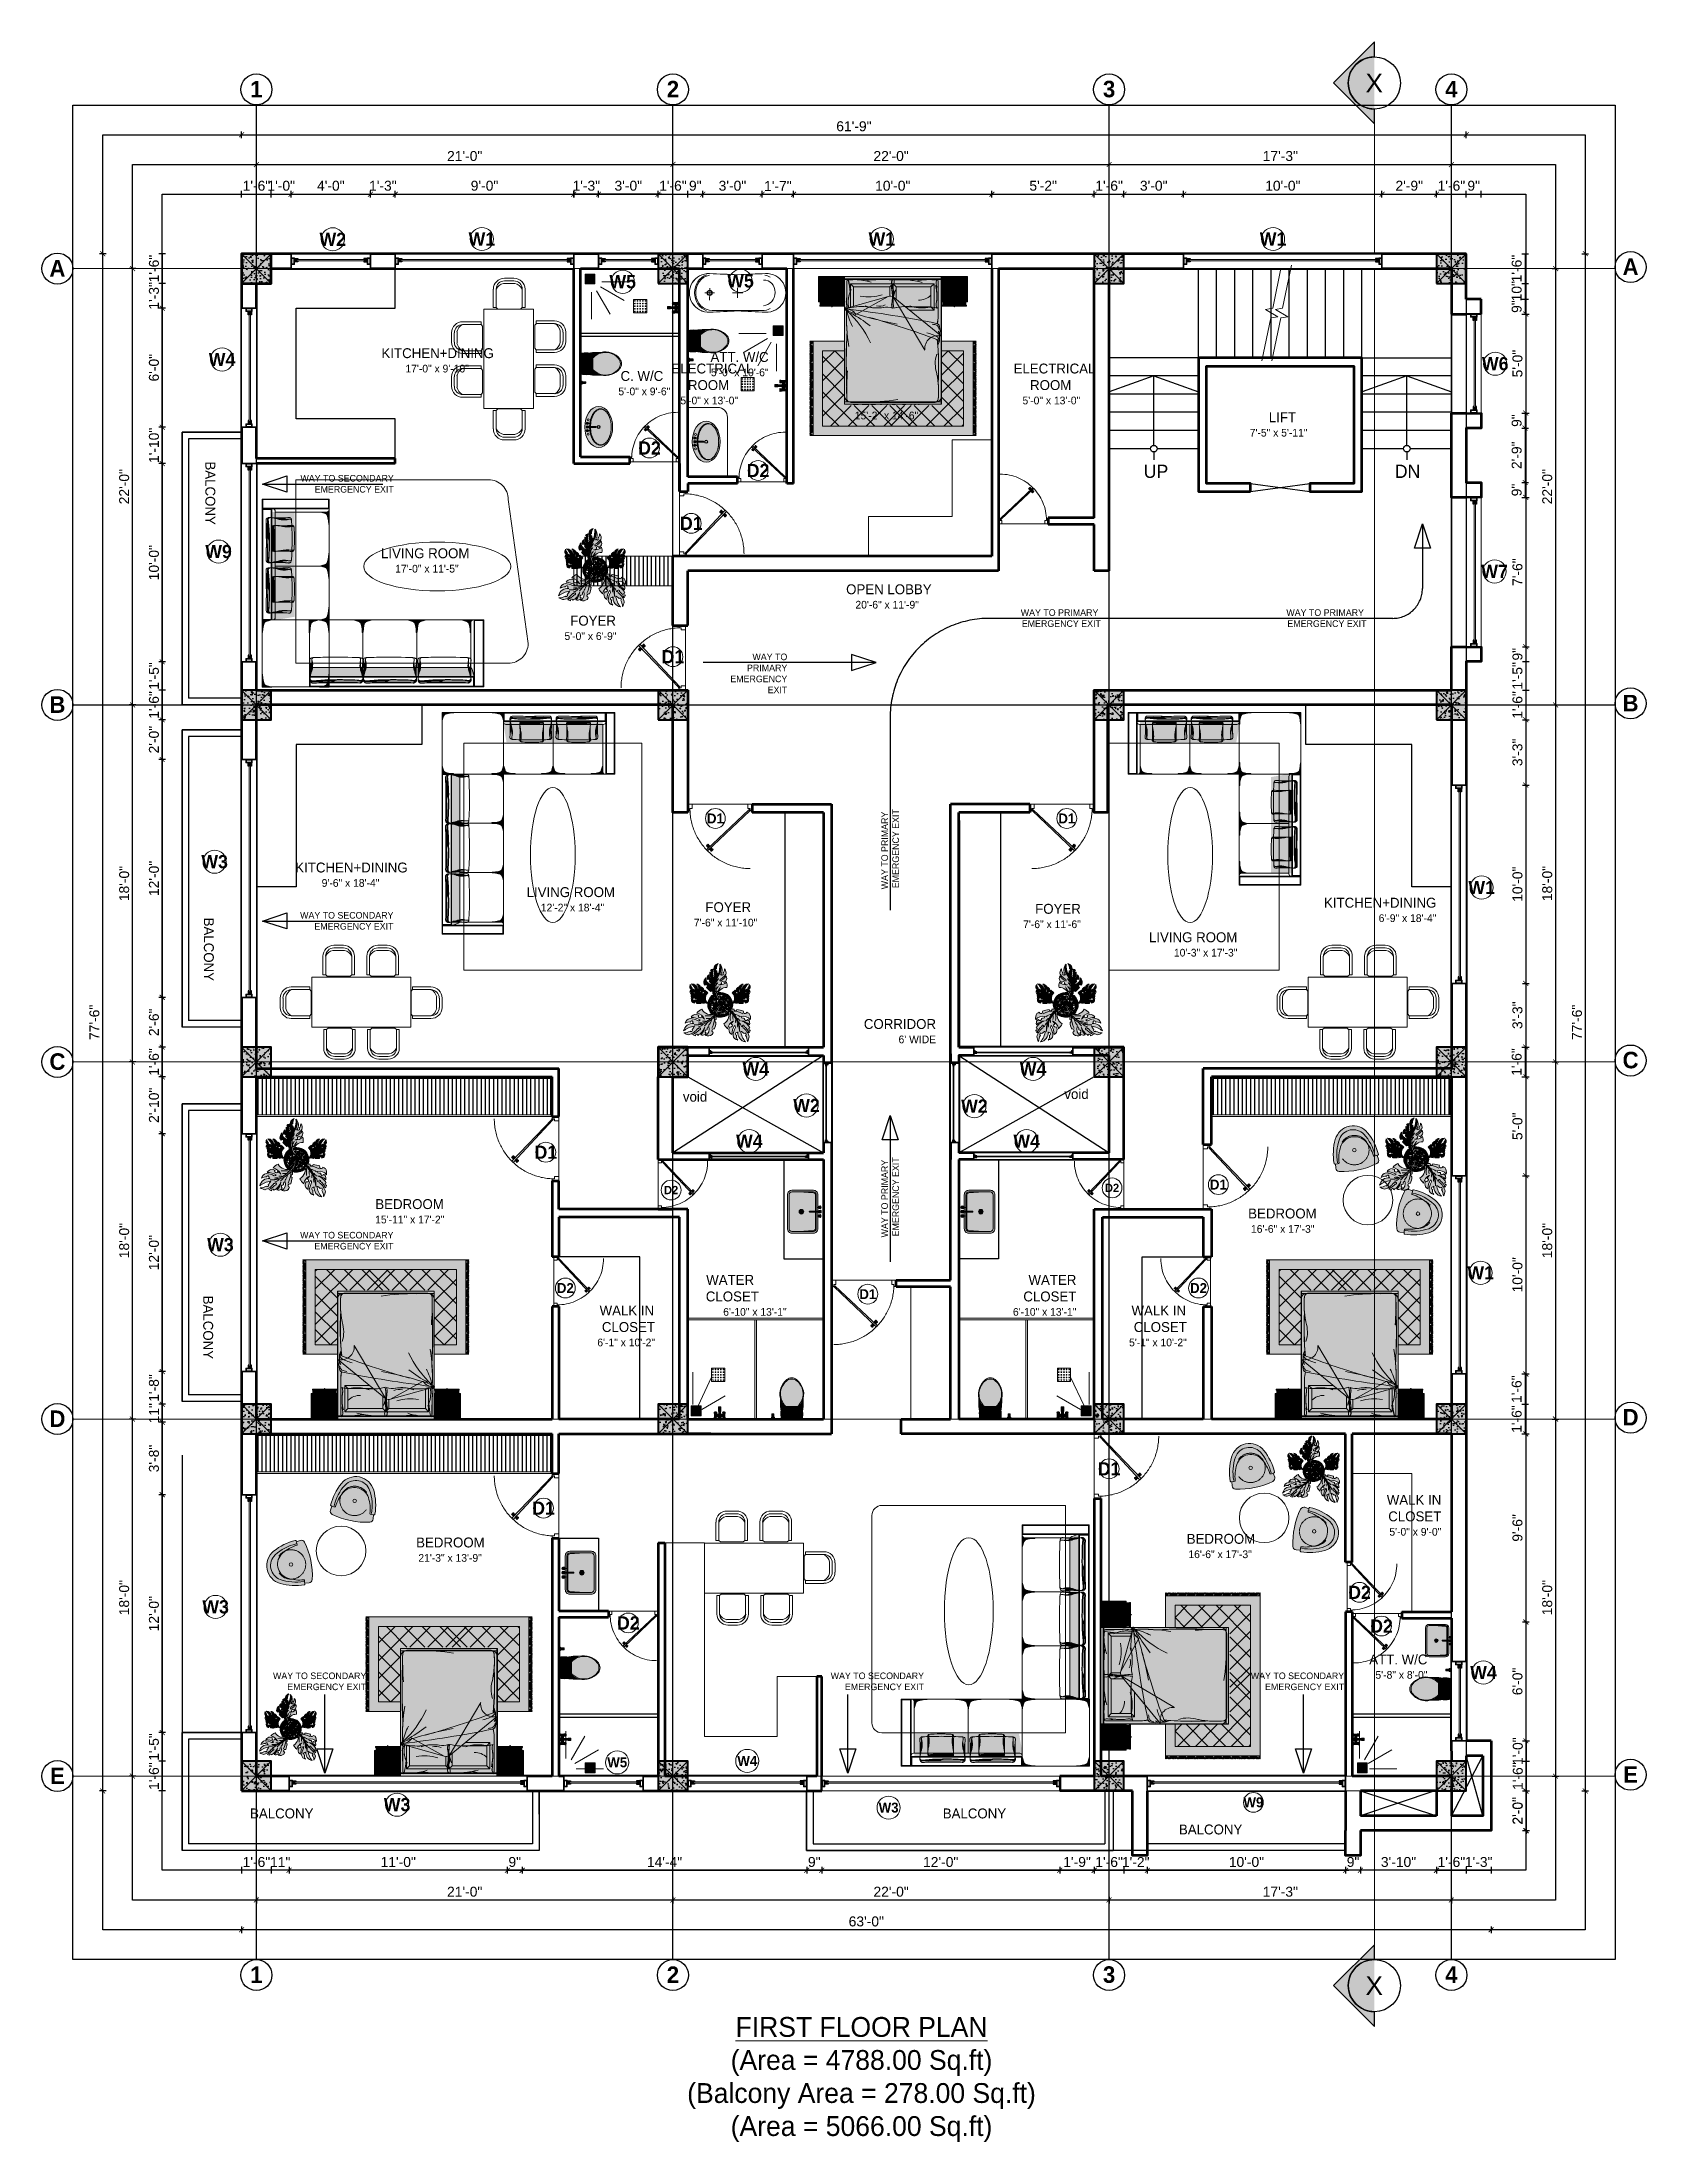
# Model space of a CAD drawing. Header units: feet. Extents: x 109753 to 150441, y 47761 to 75080.
# Drawn here: x 127492 to 128462, y 50259 to 51530 of the extents above; entities that cross this region are included whole.
import ezdxf

# ---------------------------------------------------------------- set-up
doc = ezdxf.new("R2010")
doc.units = ezdxf.units.FT
doc.header["$LTSCALE"] = 50
doc.header["$MEASUREMENT"] = 0
doc.header["$PDMODE"] = 3
doc.header["$PDSIZE"] = -10
for name, pattern in [('( Hidden )', [0.375, 0.25, -0.125]), ('ACAD_ISO02W100', [15, 12, -3]), ('ACAD_ISO04W100', [30, 24, -3, 0, -3]), ('CENTER', [2, 1.25, -0.25, 0.25, -0.25]), ('DASHED', [0.75, 0.5, -0.25]), ('HIDDEN2', [0.1875, 0.125, -0.0625]), ('STRICHLINIE2', [0.375, 0.25, -0.125])]:
    doc.linetypes.add(name, pattern=pattern)
doc.layers.add('A-ANNO-MASK', color=7, linetype='Continuous', lineweight=13, true_color=0xffffff)
for name, color, linetype, lineweight in [('A-Furniture', 175, 'Continuous', 0), ('A-HIDDEN LINE', 251, 'HIDDEN2', 5), ('CENTRELINE', 146, 'CENTER', 18), ('COLUMN', 16, 'Continuous', 40), ('DIMENSION', 5, 'Continuous', 15), ('door and windows', 4, 'Continuous', 13), ('DOORS', 7, 'Continuous', 15), ('FIXTURES', 251, 'Continuous', 5), ('FURNITURES', 250, 'Continuous', 5), ('HATCH', 9, 'Continuous', 9), ('hatch_cad-block.com', 254, 'Continuous', 0), ('OCA FURNITURE', 253, 'Continuous', 0), ('STAIRCASE', 210, 'Continuous', 25), ('TEXT', 181, 'Continuous', 13), ('WALL', 1, 'Continuous', 60), ('WINDOW', 197, 'Continuous', 25)]:
    doc.layers.add(name, color=color, linetype=linetype, lineweight=lineweight)
for name, color, linetype in [('FURNITURE', 150, 'Continuous'), ('HACTH', 251, 'Continuous'), ('WC-OUTL', 7, 'Continuous')]:
    doc.layers.add(name, color=color, linetype=linetype)
doc.styles.add('GL_Imperial', font='GOTHIC.TTF', dxfattribs={"height": 8})
doc.styles.add('SANS', font='sanss___.ttf', dxfattribs={"height": 11.811024})
doc.styles.add('STYLUS', font='stylu.ttf')
doc.styles.add('TIMES', font='arial.ttf')
doc.dimstyles.new("1-8'", dxfattribs={"dimtxt": 6, "dimasz": 3, "dimexe": 2, "dimexo": 1, "dimgap": 2, "dimtad": 1, "dimdec": 0, "dimzin": 3, "dimdsep": 46, "dimlunit": 4, "dimtxsty": 'TIMES', "dimblk": 'ARCHTICK', "dimcen": 8, "dimdle": 2, "dimclrt": 7, "dimadec": 0, "dimazin": 0, "dimtfac": 1, "dimtdec": 0, "dimtix": 1, "dimtmove": 0, "dimatfit": 3, "dimfxl": 2, "dimfxlon": 1, "dimarcsym": 0})
pattern_1 = [(90, (-15404.1847, 163884.8043), (-2.5, 2e-15), [])]

msp = doc.modelspace()

# ---------------------------------------------------------------- texts
at = {"char_height": 10, "attachment_point": 5, "style": 'STYLUS'}
for s, insert in [('{\\fStylus BT|b1|i0|c0|p34;1}', (127621.7, 51501.6)), ('{\\fStylus BT|b1|i0|c0|p34;2}', (127873.7, 51501.6)), ('{\\fStylus BT|b1|i0|c0|p34;3}', (128137.6, 51501.6)), ('{\\fStylus BT|b1|i0|c0|p34;4}', (128344.7, 51501.6)), ('{\\fStylus BT|b1|i0|c0|p34;A}', (128453.1, 51394.1)), ('{\\fStylus BT|b1|i0|c0|p34;A}', (127501.3, 51393.2)), ('{\\fStylus BT|b1|i0|c0|p34;B}', (127501.3, 51129.1)), ('{\\fStylus BT|b1|i0|c0|p34;B}', (128453.1, 51130)), ('{\\fStylus BT|b1|i0|c0|p34;C}', (127501.3, 50913)), ('{\\fStylus BT|b1|i0|c0|p34;C}', (128453.1, 50913.9)), ('{\\fStylus BT|b1|i0|c0|p34;D}', (127501.3, 50696.9)), ('{\\fStylus BT|b1|i0|c0|p34;D}', (128453.1, 50697.8)), ('{\\fStylus BT|b1|i0|c0|p34;E}', (127501.3, 50480.8)), ('{\\fStylus BT|b1|i0|c0|p34;E}', (128453.1, 50481.6)), ('{\\fStylus BT|b1|i0|c0|p34;1}', (127621.7, 50360.4)), ('{\\fStylus BT|b1|i0|c0|p34;2}', (127873.7, 50360.4)), ('{\\fStylus BT|b1|i0|c0|p34;3}', (128137.6, 50360.4)), ('{\\fStylus BT|b1|i0|c0|p34;4}', (128344.7, 50360.4))]:
    msp.add_mtext_dynamic_manual_height_columns(s, width=4.176, gutter_width=43.8, heights=[0], dxfattribs=dict(at, insert=insert))
at = {"ltscale": 0.25, "char_height": 11.3, "width": 7.753, "attachment_point": 5, "style": 'SANS'}
for insert in [(128298, 51505.3), (128298, 50353.8)]:
    msp.add_mtext('X', dxfattribs=dict(at, insert=insert))
at = {"layer": 'TEXT', "attachment_point": 5, "style": 'GL_Imperial'}
for s, insert, char_height in [('{\\fStylus BT|b1|i0|c0|p34;W1}', (128236.8, 51410.9), 8), ('{\\fStylus BT|b1|i0|c0|p34;D2}', (127859.5, 51284.4), 8), ('{\\fStylus BT|b1|i0|c0|p34;D2}', (127925.2, 51270.8), 8), ('{\\fStylus BT|b1|i0|c0|p34;D1}', (127884.8, 51238.8), 8), ('{\\fStylus BT|b1|i0|c0|p34;D1}', (127873.7, 51158.1), 8), ('{\\fStylus BT|b1|i0|c0|p34;D1}', (127899.4, 51060.2), 6), ('{\\fStylus BT|b1|i0|c0|p34;D1}', (128112, 51060.2), 6), ('{\\fStylus BT|b1|i0|c0|p34;W3}', (127596.4, 51034), 8), ('{\\fStylus BT|b1|i0|c0|p34;W1}', (128363, 51018.4), 8), ('{\\fStylus BT|b1|i0|c0|p34;D1}', (127796.8, 50858.2), 8), ('{\\fStylus BT|b1|i0|c0|p34;D2}', (128139.4, 50836.6), 5), ('{\\fStylus BT|b1|i0|c0|p34;D1}', (128203.7, 50838.6), 6), ('{\\fStylus BT|b1|i0|c0|p34;D2}', (127872.6, 50835.3), 5), ('{\\fStylus BT|b1|i0|c0|p34;W1}', (128362.4, 50785.2), 8), ('{\\fStylus BT|b1|i0|c0|p34;D2}', (127808.6, 50776), 6), ('{\\fStylus BT|b1|i0|c0|p34;D2}', (128191.7, 50776), 6), ('{\\fStylus BT|b1|i0|c0|p34;D1}', (127991.6, 50772.3), 6), ('{\\fStylus BT|b1|i0|c0|p34;D1}', (128137.6, 50666.6), 8), ('{\\fStylus BT|b1|i0|c0|p34;D1}', (127795.4, 50642.8), 8), ('{\\fStylus BT|b1|i0|c0|p34;W3}', (127597, 50583), 8), ('{\\fStylus BT|b1|i0|c0|p34;D2}', (128289.1, 50591.8), 8), ('{\\fStylus BT|b1|i0|c0|p34;D2}', (127846.7, 50573.3), 8), ('{\\fStylus BT|b1|i0|c0|p34;D2}', (128302.4, 50571.4), 8), ('{\\fStylus BT|b1|i0|c0|p34;W4}', (127918.7, 50489.8), 6), ('{\\fStylus BT|b1|i0|c0|p34;W3}', (128004.2, 50461.5), 6)]:
    msp.add_mtext_dynamic_manual_height_columns(s, width=9.306, gutter_width=35, heights=[0], dxfattribs=dict(at, insert=insert, char_height=char_height))
at = {"layer": 'TEXT', "style": 'GL_Imperial'}
for s, insert, char_height, width, attachment_point in [('\\pi9.87121;{\\H0.75x;KITCHEN+DINING\\P\\pi24.34498;\\H0.77778x;17\'-0" x 9\'-10"}', (127687.5, 51344.8), 8, 86.836, 1), ('\\pi3.30931;{\\H0.75x;ELECTRICAL \\P\\pi13.28008;ROOM\\P\\pi8.70559;\\H0.77778x;5\'-0" x 13\'-0"}', (127869.5, 51335.5), 8, 52.616, 1), ('\\pi4.61782;{\\H0.75x;ATT. W/C\\P\\pi4.86862;\\H0.77778x;5\'-0" x 10\'-6"}', (127891.8, 51342.5), 8, 44.942, 1), ('\\pi3.30931;{\\H0.75x;ELECTRICAL \\P\\pi13.28008;ROOM\\P\\pi8.70559;\\H0.77778x;5\'-0" x 13\'-0"}', (128076.5, 51335.5), 8, 52.616, 1), ('\\pi5.60295;{\\H0.75x;C. W/C\\P\\pi4.27682;\\H0.77778x;5\'-0" x 9\'-6"}', (127836.4, 51331), 8, 40.158, 1), ('\\pi5.52617;{\\H0.75x;BEDROOM\\P\\pi7.23516;\\H0.77778x;15\'-2" x 14\'-6"}', (127976.5, 51316.4), 8, 52.616, 1), ('\\pi11.52929;{\\H0.75x;LIFT\\P\\pi0;\\H0.77778x;7\'-5" x 5\'-11"}', (128222.7, 51306), 8, 35.548, 1), ('\\pi-1.47843;UP', (128160, 51274.3), 8, 9.301, 1), ('\\pi-2.63954;DN', (128313.1, 51274.3), 8, 9.301, 1), ('WAY TO SECONDARY EMERGENCY EXIT', (127704.8, 51268.1), 4, 60.376, 3), ('\\pi12.36622;{\\H0.75x;LIVING ROOM\\P\\pi20.97663;\\H0.77778x;17\'-0" x 11\'-5"}', (127684.7, 51223.7), 8, 80.099, 1), ('\\pi8.99504;{\\H0.75x;OPEN LOBBY\\P\\pi14.6118;\\H0.77778x;20\'-6" x 11\'-9"}', (127969.5, 51201.9), 8, 68.099, 1), ('\\pi7.77698;{\\H0.75x;FOYER\\P\\pi4.27682;\\H0.77778x;5\'-0" x 6\'-9"}', (127803.8, 51182.9), 8, 40.158, 1), ('\\pi0.15052;WAY TO PRIMARY \\P\\pi0.77459;EMERGENCY EXIT', (128084, 51186.8), 4, 46.773, 1), ('\\pi0.15052;WAY TO PRIMARY \\P\\pi0.77459;EMERGENCY EXIT', (128244.7, 51186.8), 4, 46.773, 1), ('WAY TO PRIMARY EMERGENCY EXIT', (127942.9, 51160), 4, 46.773, 3), ('\\pi0.50286;{\\H0.75x;KITCHEN+DINING\\P\\pi16.47403;\\H0.77778x;9\'-6" x 18\'-4"}', (127644.7, 51033.5), 8, 68.099, 1), ('\\pi6.36622;{\\H0.75x;LIVING ROOM\\P\\pi14.97663;\\H0.77778x;12\'-2" x 18\'-4"}', (127778.8, 51018.6), 8, 68.099, 1), ('\\pi9.84968;{\\H0.75x;FOYER\\P\\pi2.8503;\\H0.77778x;7\'-6" x 11\'-10"}', (127883.5, 51009.5), 8, 44.303, 1), ('{\\H0.75x;FOYER\\P\\H0.77778x;7\'-6" x 11\'-6"}', (128120.5, 51008.5), 8, 44.303, 3), ('{\\H0.75x;KITCHEN+DINING\\P\\H0.77778x;6\'-9" x 18\'-4"}', (128335.6, 51012.2), 8, 68.099, 3), ('WAY TO SECONDARY EMERGENCY EXIT', (127704.6, 51003.6), 4, 57.111, 3), ('{\\H0.75x;LIVING ROOM\\P\\H0.77778x;10\'-3" x 17\'-3"}', (128215.2, 50991.3), 8, 56.177, 3), ("{\\H0.75x;CORRIDOR\\P\\H0.77778x;6' WIDE}", (128032.9, 50938.8), 8, 56.097, 3), ('\\pi0.82914;{\\H0.75x;void}', (127878.9, 50894.8), 8, 18.28, 1), ('\\pi0.82914;{\\H0.75x;void}', (128109.7, 50896.4), 8, 18.28, 1), ('\\pi22.636;{\\H0.75x;BEDROOM\\P\\pi22.54461;\\H0.77778x;15\'-11" x 17\'-2"}', (127671, 50829.8), 8, 86.836, 1), ('\\pi22.636;{\\H0.75x;BEDROOM\\P\\pi24.34498;\\H0.77778x;16\'-6" x 17\'-3"}', (128199.1, 50824.1), 8, 86.836, 1), ('\\pi0.23579;{\\H0.75x;WATER CLOSET\\P\\pi10.51853;\\H0.77778x;6\'-10" x 13\'-1"}', (127893.6, 50783.9), 8, 59.668, 1), ('{\\H0.75x;WATER CLOSET\\P\\H0.77778x;6\'-10" x 13\'-1"}', (128117.8, 50783.9), 8, 59.668, 3), ('\\pi1.64825;{\\H0.75x;WALK IN \\P\\pi3.01467;CLOSET\\P\\pi0.2589;\\H0.77778x;6\'-1" x 10\'-2"}', (127827.7, 50765.4), 8, 35.548, 1), ('\\pi1.64825;{\\H0.75x;WALK IN \\P\\pi3.01467;CLOSET\\P\\pi0.17166;\\H0.77778x;5\'-1" x 10\'-2"}', (128149.5, 50765.4), 8, 35.548, 1), ('{\\H0.75x;WALK IN CLOSET\\P\\H0.77778x;5\'-0" x 9\'-0"}', (128338.6, 50650.8), 8, 44.942, 3), ('\\pi22.636;{\\H0.75x;BEDROOM\\P\\pi23.98015;\\H0.77778x;21\'-3" x 13\'-9"}', (127695.7, 50625), 8, 86.836, 1), ('\\pi5.43009;{\\H0.75x; BEDROOM\\P\\pi8.66865;\\H0.77778x;16\'-6" x 17\'-3"}', (128176.9, 50627.2), 8, 55.483, 1), ('{\\H0.75x;ATT. W/C\\P\\H0.77778x;5\'-8" x 8\'-0"}', (128330.2, 50554.2), 8, 44.942, 3), ('WAY TO SECONDARY EMERGENCY EXIT', (128025.6, 50543.3), 4, 57.111, 3), ('\\pi5.15039;{\\H0.75x;BALCONY}', (127612.7, 50461), 8, 49.307, 1), ('\\pi5.15039;{\\H0.75x;BALCONY}', (128031.8, 50461), 8, 49.307, 1), ('\\pi5.15039;{\\H0.75x;BALCONY}', (128174.7, 50451.3), 8, 49.307, 1), ('{\\L\\C256;\\c0;FIRST FLOOR PLAN\\P\\l(Area = 4788.00 Sq.ft)\\P(Balcony Area = 278.00 Sq.ft)\\P(Area = 5066.00 Sq.ft)}', (127987.8, 50334.8), 12, 229.972, 2)]:
    msp.add_mtext(s, dxfattribs=dict(at, insert=insert, char_height=char_height, width=width, attachment_point=attachment_point))
at = {"layer": 'TEXT', "attachment_point": 1, "style": 'GL_Imperial'}
for s, insert, char_height, width, rotation in [('\\pi5.15039;{\\H0.75x;BALCONY}', (127596.8, 51281.4), 8, 49.307, 270), ('\\pi0.15052;WAY TO PRIMARY \\P\\pi0.77459;EMERGENCY EXIT', (127999.8, 51017.2), 4, 46.773, 90), ('\\pi5.15039;{\\H0.75x;BALCONY}', (127595.9, 51005.3), 8, 49.307, 270), ('\\pi0.15052;WAY TO PRIMARY \\P\\pi0.77459;EMERGENCY EXIT', (127999.8, 50806.5), 4, 46.773, 90), ('\\pi5.15039;{\\H0.75x;BALCONY}', (127595.5, 50776.5), 8, 49.307, 270)]:
    msp.add_mtext(s, dxfattribs=dict(at, insert=insert, char_height=char_height, width=width, rotation=rotation))

# ---------------------------------------------------------------- blocks, each defined once
blk = doc.blocks.new('A$Cb5c74cea')
at = {"true_color": 0xffffff, "transparency": 33554687}
h = blk.add_hatch(color=7, dxfattribs=at)
h.dxf.hatch_style = 1
h.paths.add_polyline_path([(-9, -9), (9, -9), (9, 9), (-9, 9)])
at = {"layer": 'HACTH', "transparency": 33554623}
h = blk.add_hatch(dxfattribs=at)
h.set_pattern_fill('AR-CONC', color=256)
h.set_pattern_definition([(50, (-126497.0296, -50480.552), (7.17260183, -0.62752135), [0.75, -8.25]), (355, (-126497.03, -50480.552), (-1.38751334, 7.52192134), [0.6, -6.6]), (100.4514445, (-126496.432, -50480.604), (5.78508847, 6.8943999), [0.63740192, -7.01142112]), (46.1842, (-126497.03, -50478.552), (10.6724133, -1.6551928), [1.125, -12.375]), (96.6356355, (-126496.14, -50478.69), (9.34661946, 9.741186), [0.9561034, -10.5171376]), (351.184164, (-126497.03, -50478.552), (9.34661945, 9.741186), [0.9, -9.9]), (21, (-126496.0296, -50479.052), (5.96907052, -4.0261889), [0.75, -8.25]), (326, (-126496.03, -50479.052), (2.4331533, 7.25150045), [0.6, -6.6]), (71.451445, (-126495.532, -50479.387), (8.40222377, 3.22531153), [0.6374019, -7.01142112]), (37.5, (-126497.0296, -50480.5518), (0.121598553, 3.32893854), [0, -6.52, 0, -6.7, 0, -6.625]), (7.5, (-126497.0296, -50480.5518), (2.63069537, 3.94411712), [0, -3.82, 0, -6.37, 0, -2.525]), (327.5, (-126499.2596, -50480.5518), (5.33822436, -0.225548717), [0, -2.5, 0, -7.8, 0, -10.35]), (317.5, (-126500.2596, -50480.5518), (5.8318617, 1.00104982), [0, -3.25, 0, -5.18, 0, -7.35])])
h.paths.add_polyline_path([(-9, -9), (9, -9), (9, 9), (-9, 9)])
at = {"layer": 'COLUMN'}
blk.add_lwpolyline([(-9, -9), (9, -9), (9, 9), (-9, 9)], close=True, dxfattribs=at)
at = {"layer": 'Defpoints', "color": 18, "true_color": 0x000000}
for p, q in [((-9, -9), (9, 9)), ((-9, 9), (9, -9))]:
    blk.add_line(p, q, dxfattribs=at)
blk = doc.blocks.new('ARROW')
at = {"layer": 'A-ANNO-MASK'}
h = blk.add_hatch(color=256, dxfattribs=at)
edge = h.paths.add_edge_path()
edge.add_line((0, 17169), (0, 26969))
edge.add_line((0, 26969), (-26969, 0))
edge.add_line((-26969, 0), (0, -26969))
edge.add_line((0, -26969), (0, -17169))
edge.add_ellipse((0, 0), major_axis=(-12141, 12141), ratio=1, start_angle=-45, end_angle=135, ccw=False)
for p, q in [((0, 26969), (-26969, 0)), ((0, 17169), (0, 26969)), ((0, -26969), (-26969, 0)), ((-26969, 0), (0, -26969)), ((0, -26969), (0, -17169))]:
    blk.add_line(p, q)
blk.add_ellipse((0, 0), major_axis=(12141, 12141), ratio=1, start_param=0.78539816, end_param=3.92699082)
blk = doc.blocks.new('_ArchTick')
at = {"color": 0, "linetype": 'ByBlock', "const_width": 0.15}
blk.add_lwpolyline([(-0.5, -0.5), (0.5, 0.5)], dxfattribs=at)
blk = doc.blocks.new('*D1282')
at = {"layer": 'Defpoints', "color": 0, "transparency": 16777216}
for p in [(127873.7, 51456), (127621.7, 51402), (127873.7, 51402)]:
    blk.add_point(p, dxfattribs=at)
at = {"layer": 'DIMENSION', "color": 0, "lineweight": -2, "transparency": 16777216}
for p, q in [((127619.7, 51456), (127875.7, 51456)), ((127621.7, 51454), (127621.7, 51458)), ((127873.7, 51454), (127873.7, 51458))]:
    blk.add_line(p, q, dxfattribs=at)
at = {"layer": 'DIMENSION', "color": 0, "lineweight": -2, "transparency": 16777216, "xscale": 3, "yscale": 3, "zscale": 3, "rotation": 180}
blk.add_blockref('_ArchTick', (127621.7, 51456), dxfattribs=at)
at = {"layer": 'DIMENSION', "color": 0, "lineweight": -2, "transparency": 16777216, "xscale": 3, "yscale": 3, "zscale": 3}
blk.add_blockref('_ArchTick', (127873.7, 51456), dxfattribs=at)
at = {"layer": 'DIMENSION', "color": 7, "transparency": 16777216, "insert": (127747.7, 51461.1), "char_height": 6, "attachment_point": 5, "style": 'TIMES'}
blk.add_mtext('21\'-0"', dxfattribs=at)
blk = doc.blocks.new('*D1283')
at = {"layer": 'Defpoints', "color": 0, "transparency": 16777216}
for p in [(128137.6, 51456), (127873.7, 51402), (128137.6, 51402)]:
    blk.add_point(p, dxfattribs=at)
at = {"layer": 'DIMENSION', "color": 0, "lineweight": -2, "transparency": 16777216}
for p, q in [((127871.7, 51456), (128139.6, 51456)), ((127873.7, 51454), (127873.7, 51458)), ((128137.6, 51454), (128137.6, 51458))]:
    blk.add_line(p, q, dxfattribs=at)
at = {"layer": 'DIMENSION', "color": 0, "lineweight": -2, "transparency": 16777216, "xscale": 3, "yscale": 3, "zscale": 3, "rotation": 180}
blk.add_blockref('_ArchTick', (127873.7, 51456), dxfattribs=at)
at = {"layer": 'DIMENSION', "color": 0, "lineweight": -2, "transparency": 16777216, "xscale": 3, "yscale": 3, "zscale": 3}
blk.add_blockref('_ArchTick', (128137.6, 51456), dxfattribs=at)
at = {"layer": 'DIMENSION', "color": 7, "transparency": 16777216, "insert": (128005.7, 51461.1), "char_height": 6, "attachment_point": 5, "style": 'TIMES'}
blk.add_mtext('22\'-0"', dxfattribs=at)
blk = doc.blocks.new('*D1284')
at = {"layer": 'Defpoints', "color": 0, "transparency": 16777216}
for p in [(128344.7, 51456), (128137.6, 51402), (128344.7, 51402)]:
    blk.add_point(p, dxfattribs=at)
at = {"layer": 'DIMENSION', "color": 0, "lineweight": -2, "transparency": 16777216}
for p, q in [((128135.6, 51456), (128346.7, 51456)), ((128137.6, 51454), (128137.6, 51458)), ((128344.7, 51454), (128344.7, 51458))]:
    blk.add_line(p, q, dxfattribs=at)
at = {"layer": 'DIMENSION', "color": 0, "lineweight": -2, "transparency": 16777216, "xscale": 3, "yscale": 3, "zscale": 3, "rotation": 180}
blk.add_blockref('_ArchTick', (128137.6, 51456), dxfattribs=at)
at = {"layer": 'DIMENSION', "color": 0, "lineweight": -2, "transparency": 16777216, "xscale": 3, "yscale": 3, "zscale": 3}
blk.add_blockref('_ArchTick', (128344.7, 51456), dxfattribs=at)
at = {"layer": 'DIMENSION', "color": 7, "transparency": 16777216, "insert": (128241.2, 51461.1), "char_height": 6, "attachment_point": 5, "style": 'TIMES'}
blk.add_mtext('17\'-3"', dxfattribs=at)
blk = doc.blocks.new('*D1285')
at = {"layer": 'Defpoints', "color": 0, "transparency": 16777216}
for p in [(128353.7, 51393), (128353.7, 51128.9), (128407.7, 51128.9)]:
    blk.add_point(p, dxfattribs=at)
at = {"layer": 'DIMENSION', "color": 0, "lineweight": -2, "transparency": 16777216}
for p, q in [((128405.7, 51393), (128409.7, 51393)), ((128407.7, 51395), (128407.7, 51126.9)), ((128405.7, 51128.9), (128409.7, 51128.9))]:
    blk.add_line(p, q, dxfattribs=at)
at = {"layer": 'DIMENSION', "color": 0, "lineweight": -2, "transparency": 16777216, "xscale": 3, "yscale": 3, "zscale": 3}
for p, rotation in [((128407.7, 51393), 90), ((128407.7, 51128.9), 270)]:
    blk.add_blockref('_ArchTick', p, dxfattribs=dict(at, rotation=rotation))
at = {"layer": 'DIMENSION', "color": 7, "transparency": 16777216, "insert": (128402.7, 51261), "char_height": 6, "attachment_point": 5, "rotation": 90, "style": 'TIMES'}
blk.add_mtext('22\'-0"', dxfattribs=at)
blk = doc.blocks.new('*D1286')
at = {"layer": 'Defpoints', "color": 0, "transparency": 16777216}
for p in [(128353.7, 51128.9), (128353.7, 50912.8), (128407.7, 50912.8)]:
    blk.add_point(p, dxfattribs=at)
at = {"layer": 'DIMENSION', "color": 0, "lineweight": -2, "transparency": 16777216}
for p, q in [((128405.7, 51128.9), (128409.7, 51128.9)), ((128407.7, 51130.9), (128407.7, 50910.8)), ((128405.7, 50912.8), (128409.7, 50912.8))]:
    blk.add_line(p, q, dxfattribs=at)
at = {"layer": 'DIMENSION', "color": 0, "lineweight": -2, "transparency": 16777216, "xscale": 3, "yscale": 3, "zscale": 3}
for p, rotation in [((128407.7, 51128.9), 90), ((128407.7, 50912.8), 270)]:
    blk.add_blockref('_ArchTick', p, dxfattribs=dict(at, rotation=rotation))
at = {"layer": 'DIMENSION', "color": 7, "transparency": 16777216, "insert": (128402.7, 51020.8), "char_height": 6, "attachment_point": 5, "rotation": 90, "style": 'TIMES'}
blk.add_mtext('18\'-0"', dxfattribs=at)
blk = doc.blocks.new('*D1287')
at = {"layer": 'Defpoints', "color": 0, "transparency": 16777216}
for p in [(128353.7, 50912.8), (128353.7, 50696.7), (128407.7, 50696.7)]:
    blk.add_point(p, dxfattribs=at)
at = {"layer": 'DIMENSION', "color": 0, "lineweight": -2, "transparency": 16777216}
for p, q in [((128405.7, 50912.8), (128409.7, 50912.8)), ((128407.7, 50914.8), (128407.7, 50694.7)), ((128405.7, 50696.7), (128409.7, 50696.7))]:
    blk.add_line(p, q, dxfattribs=at)
at = {"layer": 'DIMENSION', "color": 0, "lineweight": -2, "transparency": 16777216, "xscale": 3, "yscale": 3, "zscale": 3}
for p, rotation in [((128407.7, 50912.8), 90), ((128407.7, 50696.7), 270)]:
    blk.add_blockref('_ArchTick', p, dxfattribs=dict(at, rotation=rotation))
at = {"layer": 'DIMENSION', "color": 7, "transparency": 16777216, "insert": (128402.7, 50804.7), "char_height": 6, "attachment_point": 5, "rotation": 90, "style": 'TIMES'}
blk.add_mtext('18\'-0"', dxfattribs=at)
blk = doc.blocks.new('*D1288')
at = {"layer": 'Defpoints', "color": 0, "transparency": 16777216}
for p in [(128353.7, 50696.7), (128353.7, 50480.6), (128407.7, 50480.6)]:
    blk.add_point(p, dxfattribs=at)
at = {"layer": 'DIMENSION', "color": 0, "lineweight": -2, "transparency": 16777216}
for p, q in [((128405.7, 50696.7), (128409.7, 50696.7)), ((128407.7, 50698.7), (128407.7, 50478.6)), ((128405.7, 50480.6), (128409.7, 50480.6))]:
    blk.add_line(p, q, dxfattribs=at)
at = {"layer": 'DIMENSION', "color": 0, "lineweight": -2, "transparency": 16777216, "xscale": 3, "yscale": 3, "zscale": 3}
for p, rotation in [((128407.7, 50696.7), 90), ((128407.7, 50480.6), 270)]:
    blk.add_blockref('_ArchTick', p, dxfattribs=dict(at, rotation=rotation))
at = {"layer": 'DIMENSION', "color": 7, "transparency": 16777216, "insert": (128402.7, 50588.6), "char_height": 6, "attachment_point": 5, "rotation": 90, "style": 'TIMES'}
blk.add_mtext('18\'-0"', dxfattribs=at)
blk = doc.blocks.new('*D1289')
at = {"layer": 'Defpoints', "color": 0, "transparency": 16777216}
for p in [(128137.6, 50471.6), (128344.7, 50471.6), (128137.6, 50405.6)]:
    blk.add_point(p, dxfattribs=at)
at = {"layer": 'DIMENSION', "color": 0, "lineweight": -2, "transparency": 16777216}
for p, q in [((128137.6, 50407.6), (128137.6, 50403.6)), ((128344.7, 50407.6), (128344.7, 50403.6)), ((128346.7, 50405.6), (128135.6, 50405.6))]:
    blk.add_line(p, q, dxfattribs=at)
at = {"layer": 'DIMENSION', "color": 0, "lineweight": -2, "transparency": 16777216, "xscale": 3, "yscale": 3, "zscale": 3, "rotation": 180}
blk.add_blockref('_ArchTick', (128137.6, 50405.6), dxfattribs=at)
at = {"layer": 'DIMENSION', "color": 0, "lineweight": -2, "transparency": 16777216, "xscale": 3, "yscale": 3, "zscale": 3}
blk.add_blockref('_ArchTick', (128344.7, 50405.6), dxfattribs=at)
at = {"layer": 'DIMENSION', "color": 7, "transparency": 16777216, "insert": (128241.2, 50410.6), "char_height": 6, "attachment_point": 5, "style": 'TIMES'}
blk.add_mtext('17\'-3"', dxfattribs=at)
blk = doc.blocks.new('*D1290')
at = {"layer": 'Defpoints', "color": 0, "transparency": 16777216}
for p in [(127873.7, 50471.6), (128137.6, 50471.6), (127873.7, 50405.6)]:
    blk.add_point(p, dxfattribs=at)
at = {"layer": 'DIMENSION', "color": 0, "lineweight": -2, "transparency": 16777216}
for p, q in [((127873.7, 50407.6), (127873.7, 50403.6)), ((128137.6, 50407.6), (128137.6, 50403.6)), ((128139.6, 50405.6), (127871.7, 50405.6))]:
    blk.add_line(p, q, dxfattribs=at)
at = {"layer": 'DIMENSION', "color": 0, "lineweight": -2, "transparency": 16777216, "xscale": 3, "yscale": 3, "zscale": 3, "rotation": 180}
blk.add_blockref('_ArchTick', (127873.7, 50405.6), dxfattribs=at)
at = {"layer": 'DIMENSION', "color": 0, "lineweight": -2, "transparency": 16777216, "xscale": 3, "yscale": 3, "zscale": 3}
blk.add_blockref('_ArchTick', (128137.6, 50405.6), dxfattribs=at)
at = {"layer": 'DIMENSION', "color": 7, "transparency": 16777216, "insert": (128005.7, 50410.6), "char_height": 6, "attachment_point": 5, "style": 'TIMES'}
blk.add_mtext('22\'-0"', dxfattribs=at)
blk = doc.blocks.new('*D1291')
at = {"layer": 'Defpoints', "color": 0, "transparency": 16777216}
for p in [(127621.7, 50471.6), (127873.7, 50471.6), (127621.7, 50405.6)]:
    blk.add_point(p, dxfattribs=at)
at = {"layer": 'DIMENSION', "color": 0, "lineweight": -2, "transparency": 16777216}
for p, q in [((127621.7, 50407.6), (127621.7, 50403.6)), ((127873.7, 50407.6), (127873.7, 50403.6)), ((127875.7, 50405.6), (127619.7, 50405.6))]:
    blk.add_line(p, q, dxfattribs=at)
at = {"layer": 'DIMENSION', "color": 0, "lineweight": -2, "transparency": 16777216, "xscale": 3, "yscale": 3, "zscale": 3, "rotation": 180}
blk.add_blockref('_ArchTick', (127621.7, 50405.6), dxfattribs=at)
at = {"layer": 'DIMENSION', "color": 0, "lineweight": -2, "transparency": 16777216, "xscale": 3, "yscale": 3, "zscale": 3}
blk.add_blockref('_ArchTick', (127873.7, 50405.6), dxfattribs=at)
at = {"layer": 'DIMENSION', "color": 7, "transparency": 16777216, "insert": (127747.7, 50410.6), "char_height": 6, "attachment_point": 5, "style": 'TIMES'}
blk.add_mtext('21\'-0"', dxfattribs=at)
blk = doc.blocks.new('*D1292')
at = {"layer": 'Defpoints', "color": 0, "transparency": 16777216}
for p in [(127546.7, 50696.7), (127612.7, 50696.7), (127612.7, 50480.6)]:
    blk.add_point(p, dxfattribs=at)
at = {"layer": 'DIMENSION', "color": 0, "lineweight": -2, "transparency": 16777216}
for p, q in [((127548.7, 50696.7), (127544.7, 50696.7)), ((127546.7, 50478.6), (127546.7, 50698.7)), ((127548.7, 50480.6), (127544.7, 50480.6))]:
    blk.add_line(p, q, dxfattribs=at)
at = {"layer": 'DIMENSION', "color": 0, "lineweight": -2, "transparency": 16777216, "xscale": 3, "yscale": 3, "zscale": 3}
for p, rotation in [((127546.7, 50696.7), 90), ((127546.7, 50480.6), 270)]:
    blk.add_blockref('_ArchTick', p, dxfattribs=dict(at, rotation=rotation))
at = {"layer": 'DIMENSION', "color": 7, "transparency": 16777216, "insert": (127541.7, 50588.6), "char_height": 6, "attachment_point": 5, "rotation": 90, "style": 'TIMES'}
blk.add_mtext('18\'-0"', dxfattribs=at)
blk = doc.blocks.new('*D1293')
at = {"layer": 'Defpoints', "color": 0, "transparency": 16777216}
for p in [(127546.7, 50912.8), (127612.7, 50912.8), (127612.7, 50696.7)]:
    blk.add_point(p, dxfattribs=at)
at = {"layer": 'DIMENSION', "color": 0, "lineweight": -2, "transparency": 16777216}
for p, q in [((127548.7, 50912.8), (127544.7, 50912.8)), ((127546.7, 50694.7), (127546.7, 50914.8)), ((127548.7, 50696.7), (127544.7, 50696.7))]:
    blk.add_line(p, q, dxfattribs=at)
at = {"layer": 'DIMENSION', "color": 0, "lineweight": -2, "transparency": 16777216, "xscale": 3, "yscale": 3, "zscale": 3}
for p, rotation in [((127546.7, 50912.8), 90), ((127546.7, 50696.7), 270)]:
    blk.add_blockref('_ArchTick', p, dxfattribs=dict(at, rotation=rotation))
at = {"layer": 'DIMENSION', "color": 7, "transparency": 16777216, "insert": (127541.7, 50804.7), "char_height": 6, "attachment_point": 5, "rotation": 90, "style": 'TIMES'}
blk.add_mtext('18\'-0"', dxfattribs=at)
blk = doc.blocks.new('*D1294')
at = {"layer": 'Defpoints', "color": 0, "transparency": 16777216}
for p in [(127546.7, 51128.9), (127612.7, 51128.9), (127612.7, 50912.8)]:
    blk.add_point(p, dxfattribs=at)
at = {"layer": 'DIMENSION', "color": 0, "lineweight": -2, "transparency": 16777216}
for p, q in [((127548.7, 51128.9), (127544.7, 51128.9)), ((127546.7, 50910.8), (127546.7, 51130.9)), ((127548.7, 50912.8), (127544.7, 50912.8))]:
    blk.add_line(p, q, dxfattribs=at)
at = {"layer": 'DIMENSION', "color": 0, "lineweight": -2, "transparency": 16777216, "xscale": 3, "yscale": 3, "zscale": 3}
for p, rotation in [((127546.7, 51128.9), 90), ((127546.7, 50912.8), 270)]:
    blk.add_blockref('_ArchTick', p, dxfattribs=dict(at, rotation=rotation))
at = {"layer": 'DIMENSION', "color": 7, "transparency": 16777216, "insert": (127541.7, 51020.8), "char_height": 6, "attachment_point": 5, "rotation": 90, "style": 'TIMES'}
blk.add_mtext('18\'-0"', dxfattribs=at)
blk = doc.blocks.new('*D1295')
at = {"layer": 'Defpoints', "color": 0, "transparency": 16777216}
for p in [(127546.7, 51393), (127612.7, 51393), (127612.7, 51128.9)]:
    blk.add_point(p, dxfattribs=at)
at = {"layer": 'DIMENSION', "color": 0, "lineweight": -2, "transparency": 16777216}
for p, q in [((127548.7, 51393), (127544.7, 51393)), ((127546.7, 51126.9), (127546.7, 51395)), ((127548.7, 51128.9), (127544.7, 51128.9))]:
    blk.add_line(p, q, dxfattribs=at)
at = {"layer": 'DIMENSION', "color": 0, "lineweight": -2, "transparency": 16777216, "xscale": 3, "yscale": 3, "zscale": 3}
for p, rotation in [((127546.7, 51393), 90), ((127546.7, 51128.9), 270)]:
    blk.add_blockref('_ArchTick', p, dxfattribs=dict(at, rotation=rotation))
at = {"layer": 'DIMENSION', "color": 7, "transparency": 16777216, "insert": (127541.7, 51261), "char_height": 6, "attachment_point": 5, "rotation": 90, "style": 'TIMES'}
blk.add_mtext('22\'-0"', dxfattribs=at)
blk = doc.blocks.new('*D1296')
at = {"layer": 'Defpoints', "color": 0, "transparency": 16777216}
for p in [(128353.7, 51474), (127612.7, 51402), (128353.7, 51402)]:
    blk.add_point(p, dxfattribs=at)
at = {"layer": 'DIMENSION', "color": 0, "lineweight": -2, "transparency": 16777216}
for p, q in [((127612.7, 51472), (127612.7, 51476)), ((128353.7, 51472), (128353.7, 51476)), ((127610.7, 51474), (128355.7, 51474))]:
    blk.add_line(p, q, dxfattribs=at)
at = {"layer": 'DIMENSION', "color": 0, "lineweight": -2, "transparency": 16777216, "xscale": 3, "yscale": 3, "zscale": 3, "rotation": 180}
blk.add_blockref('_ArchTick', (127612.7, 51474), dxfattribs=at)
at = {"layer": 'DIMENSION', "color": 0, "lineweight": -2, "transparency": 16777216, "xscale": 3, "yscale": 3, "zscale": 3}
blk.add_blockref('_ArchTick', (128353.7, 51474), dxfattribs=at)
at = {"layer": 'DIMENSION', "color": 7, "transparency": 16777216, "insert": (127983.2, 51479.1), "char_height": 6, "attachment_point": 5, "style": 'TIMES'}
blk.add_mtext('61\'-9"', dxfattribs=at)
blk = doc.blocks.new('*D1297')
at = {"layer": 'Defpoints', "color": 0, "transparency": 16777216}
for p in [(128353.7, 51402), (128353.7, 50471.6), (128425.7, 50471.6)]:
    blk.add_point(p, dxfattribs=at)
at = {"layer": 'DIMENSION', "color": 0, "lineweight": -2, "transparency": 16777216}
for p, q in [((128423.7, 51402), (128427.7, 51402)), ((128425.7, 51404), (128425.7, 50469.6)), ((128423.7, 50471.6), (128427.7, 50471.6))]:
    blk.add_line(p, q, dxfattribs=at)
at = {"layer": 'DIMENSION', "color": 0, "lineweight": -2, "transparency": 16777216, "xscale": 3, "yscale": 3, "zscale": 3}
for p, rotation in [((128425.7, 51402), 90), ((128425.7, 50471.6), 270)]:
    blk.add_blockref('_ArchTick', p, dxfattribs=dict(at, rotation=rotation))
at = {"layer": 'DIMENSION', "color": 7, "transparency": 16777216, "insert": (128420.7, 50936.8), "char_height": 6, "attachment_point": 5, "rotation": 90, "style": 'TIMES'}
blk.add_mtext('77\'-6"', dxfattribs=at)
blk = doc.blocks.new('*D1298')
at = {"layer": 'Defpoints', "color": 0, "transparency": 16777216}
for p in [(127612.7, 50471.6), (128368.7, 50447.6), (127612.7, 50387.6)]:
    blk.add_point(p, dxfattribs=at)
at = {"layer": 'DIMENSION', "color": 0, "lineweight": -2, "transparency": 16777216}
for p, q in [((128370.7, 50387.6), (127610.7, 50387.6)), ((127612.7, 50389.6), (127612.7, 50385.6)), ((128368.7, 50389.6), (128368.7, 50385.6))]:
    blk.add_line(p, q, dxfattribs=at)
at = {"layer": 'DIMENSION', "color": 0, "lineweight": -2, "transparency": 16777216, "xscale": 3, "yscale": 3, "zscale": 3, "rotation": 180}
blk.add_blockref('_ArchTick', (127612.7, 50387.6), dxfattribs=at)
at = {"layer": 'DIMENSION', "color": 0, "lineweight": -2, "transparency": 16777216, "xscale": 3, "yscale": 3, "zscale": 3}
blk.add_blockref('_ArchTick', (128368.7, 50387.6), dxfattribs=at)
at = {"layer": 'DIMENSION', "color": 7, "transparency": 16777216, "insert": (127990.7, 50392.6), "char_height": 6, "attachment_point": 5, "style": 'TIMES'}
blk.add_mtext('63\'-0"', dxfattribs=at)
blk = doc.blocks.new('*D1299')
at = {"layer": 'Defpoints', "color": 0, "transparency": 16777216}
for p in [(127528.7, 51402), (127612.7, 51402), (127612.7, 50471.6)]:
    blk.add_point(p, dxfattribs=at)
at = {"layer": 'DIMENSION', "color": 0, "lineweight": -2, "transparency": 16777216}
for p, q in [((127530.7, 51402), (127526.7, 51402)), ((127528.7, 50469.6), (127528.7, 51404)), ((127530.7, 50471.6), (127526.7, 50471.6))]:
    blk.add_line(p, q, dxfattribs=at)
at = {"layer": 'DIMENSION', "color": 0, "lineweight": -2, "transparency": 16777216, "xscale": 3, "yscale": 3, "zscale": 3}
for p, rotation in [((127528.7, 51402), 90), ((127528.7, 50471.6), 270)]:
    blk.add_blockref('_ArchTick', p, dxfattribs=dict(at, rotation=rotation))
at = {"layer": 'DIMENSION', "color": 7, "transparency": 16777216, "insert": (127523.7, 50936.8), "char_height": 6, "attachment_point": 5, "rotation": 90, "style": 'TIMES'}
blk.add_mtext('77\'-6"', dxfattribs=at)
blk = doc.blocks.new('*U520')
at = {"color": 9, "linetype": '( Hidden )', "lineweight": 0, "ltscale": 5, "true_color": 0xc7c8ca}
blk.add_line((0, 0), (30, 0), dxfattribs=at)
blk.add_arc((1, 2), 28, 0, 90, dxfattribs=at)
at = {"layer": 'DOORS', "color": 8}
for p, q in [((18.89, 20.61), (18.25, 21.16)), ((18.94, 20.65), (18.28, 21.21)), ((19.02, 20.72), (18.39, 21.31)), ((18.61, 21.58), (18.5, 21.47)), ((18.51, 21.46), (18.5, 21.47)), ((19.12, 20.82), (18.52, 21.43)), ((18.61, 21.58), (18.72, 21.68)), ((18.73, 21.67), (18.72, 21.68)), ((19.32, 21.01), (18.76, 21.66)), ((19.43, 21.11), (18.88, 21.77)), ((18.97, 20.17), (19.21, 20.53)), ((19.51, 21.19), (18.99, 21.87)), ((19.55, 21.23), (19.04, 21.91)), ((19.16, 20.62), (19.09, 20.7)), ((19.18, 20.64), (19.1, 20.72)), ((19.12, 20.32), (19.27, 20.58)), ((19.22, 20.67), (19.14, 20.76)), ((19.28, 20.73), (19.2, 20.81)), ((19.29, 20.47), (19.33, 20.64)), ((19.41, 20.85), (19.33, 20.93)), ((19.47, 20.9), (19.39, 20.99)), ((19.42, 20.59), (19.4, 20.7)), ((19.5, 20.94), (19.43, 21.02)), ((19.53, 20.7), (19.43, 20.73)), ((19.52, 20.96), (19.45, 21.04)), ((19.66, 20.82), (19.5, 20.79)), ((19.83, 20.98), (19.56, 20.85)), ((19.59, 19.5), (19.97, 19.72)), ((19.99, 21.13), (19.61, 20.9)), ((19.75, 19.65), (20.02, 19.77)), ((19.92, 19.8), (20.08, 19.83)), ((20.05, 19.92), (20.15, 19.9)), ((20.06, 19.67), (20.13, 19.58)), ((20.08, 19.68), (20.15, 19.6)), ((20.11, 19.72), (20.19, 19.64)), ((20.16, 20.03), (20.18, 19.92)), ((20.17, 19.77), (20.25, 19.69)), ((20.29, 20.15), (20.25, 19.99)), ((20.25, 19.61), (20.82, 18.97)), ((20.3, 19.9), (20.38, 19.81)), ((20.46, 20.31), (20.31, 20.04)), ((20.36, 19.95), (20.44, 19.87)), ((20.62, 20.46), (20.37, 20.1)), ((20.4, 19.99), (20.48, 19.9)), ((20.42, 20), (20.49, 19.92)), ((20.46, 19.8), (21.07, 19.19)), ((20.56, 19.9), (21.19, 19.31)), ((20.64, 19.98), (21.3, 19.41)), ((20.69, 20.01), (21.33, 19.46)), ((20.03, 19.39), (20.54, 18.72)), ((20.07, 19.44), (20.59, 18.75)), ((20.15, 19.51), (20.7, 18.85)), ((20.85, 18.96), (20.87, 18.94)), ((20.98, 19.05), (20.87, 18.94)), ((20.98, 19.05), (21.09, 19.15)), ((21.07, 19.16), (21.09, 19.15))]:
    blk.add_line(p, q, dxfattribs=at)
at = {"layer": 'DOORS', "color": 1}
for p, q in [((18.27, 21.2), (18.64, 21.54)), ((18.83, 20.62), (18.27, 21.11)), ((18.29, 21.26), (18.62, 21.56)), ((18.31, 21.24), (18.29, 21.26)), ((18.94, 21.87), (18.62, 21.56)), ((19.01, 21.89), (18.64, 21.54)), ((18.91, 20.04), (18.9, 20.04)), ((18.91, 20.62), (19.22, 20.92)), ((18.91, 20.12), (19.13, 20.45)), ((18.96, 21.85), (18.94, 21.87)), ((18.99, 20.7), (19, 20.7)), ((19.08, 20.69), (19.27, 20.87)), ((19.16, 20.61), (19.08, 20.7)), ((19.54, 21.29), (19.09, 21.88)), ((19.13, 20.45), (19.14, 20.45)), ((19.14, 20.53), (19.15, 20.53)), ((19.15, 20.61), (19.34, 20.79)), ((19.54, 21.21), (19.22, 20.92)), ((19.46, 21.05), (19.27, 20.87)), ((19.54, 20.97), (19.34, 20.79)), ((19.53, 20.96), (19.45, 21.05)), ((19.46, 21.13), (19.46, 21.13)), ((19.54, 19.44), (19.88, 19.65)), ((19.61, 20.97), (19.62, 20.97)), ((19.7, 20.97), (19.69, 20.97)), ((20.04, 21.18), (19.7, 20.97)), ((19.88, 19.65), (19.89, 19.65)), ((19.97, 19.65), (19.96, 19.65)), ((20.04, 19.65), (20.24, 19.83)), ((20.04, 19.41), (20.36, 19.71)), ((20.05, 19.66), (20.13, 19.58)), ((20.12, 21.17), (20.12, 21.18)), ((20.12, 19.57), (20.31, 19.75)), ((20.43, 20.02), (20.24, 19.83)), ((20.5, 19.93), (20.31, 19.75)), ((20.67, 20), (20.36, 19.71)), ((20.42, 20.01), (20.5, 19.93)), ((20.44, 20.09), (20.43, 20.1)), ((20.45, 20.18), (20.44, 20.17)), ((20.68, 20.5), (20.45, 20.18)), ((20.59, 19.92), (20.59, 19.93)), ((20.67, 20.59), (20.68, 20.58)), ((20.75, 20), (21.31, 19.51)), ((19.46, 19.45), (19.46, 19.44)), ((20.04, 19.34), (20.49, 18.74)), ((20.13, 19.49), (20.12, 19.49)), ((20.57, 18.73), (20.94, 19.08)), ((20.62, 18.78), (20.64, 18.75)), ((20.64, 18.75), (20.96, 19.06)), ((21.31, 19.43), (20.94, 19.08)), ((21.29, 19.36), (20.96, 19.06)), ((21.27, 19.39), (21.29, 19.36))]:
    blk.add_line(p, q, dxfattribs=at)
at = {"layer": 'DOORS'}
for p, q in [((0, 3), (0, 0)), ((1, 3), (0, 3)), ((1, 2.37), (1, 3.03)), ((1, 2), (1, 3)), ((1.06, 2.37), (1, 2.37)), ((2, 2), (1, 2)), ((1.06, 2.37), (1.06, 3.01)), ((1.61, 2.6), (1.16, 3.05)), ((1.65, 2.64), (1.18, 3.11)), ((1.65, 2.64), (1.61, 2.6)), ((2, 0), (2, 2)), ((28, 0), (28, 2)), ((28, 2), (29, 2)), ((29, 2), (29, 3)), ((29, 3), (30, 3)), ((30, 0), (30, 3)), ((2, 0), (0, 0)), ((28, 0), (30, 0))]:
    blk.add_line(p, q, dxfattribs=at)
blk.add_lwpolyline([(1.2, 3.08), (20.77, 21.82), (21.36, 21.23), (1.58, 2.7)], dxfattribs=at)
for radius in [0.111, 0.0537]:
    blk.add_circle((1.07, 3.12), radius, dxfattribs=at)
at = {"layer": 'DOORS', "color": 1}
for centre, start, end in [((18.31, 21.15), 133.13402, 229.21039), ((18.87, 20.67), 229.21039, 313.13402), ((18.94, 20.08), 133.13402, 223.13402), ((19.04, 20.73), 223.13402, 313.13402), ((19.05, 21.85), 37.05764, 133.13402), ((19.19, 20.57), 133.13402, 217.87677), ((19.1, 20.49), 313.13402, 37.87677), ((19.42, 21.09), 313.13402, 43.13402), ((19.5, 21.25), 313.13402, 37.05764), ((19.58, 20.93), 48.39126, 133.13402), ((19.66, 21.01), 228.39126, 313.13402), ((19.92, 19.61), 48.39126, 133.13402), ((20, 19.69), 228.39126, 313.13402), ((20.08, 21.14), 43.13402, 133.13402), ((20.16, 19.53), 133.13402, 223.13402), ((20.48, 20.13), 133.13402, 217.87677), ((20.39, 20.06), 313.13402, 37.87677), ((20.54, 19.89), 43.13402, 133.13402), ((20.71, 19.96), 49.21039, 133.13402), ((20.64, 20.54), 313.13402, 43.13402), ((19.5, 19.48), 223.13402, 313.13402), ((20.08, 19.37), 133.13402, 217.05764), ((20.53, 18.78), 217.05764, 313.13402), ((21.28, 19.47), 313.13402, 49.21039)]:
    blk.add_arc(centre, 0.0571, start, end, dxfattribs=at)
blk = doc.blocks.new('*U521')
at = {"color": 9, "linetype": '( Hidden )', "lineweight": 0, "ltscale": 5, "true_color": 0xc7c8ca}
blk.add_line((30, 3), (0, 3), dxfattribs=at)
blk.add_arc((29, 1), 28, 180, 270, dxfattribs=at)
at = {"layer": 'DOORS'}
for p, q in [((0, 3), (0, 0)), ((2, 3), (0, 3)), ((1, 1), (1, 0)), ((2, 1), (1, 1)), ((2, 3), (2, 1)), ((28, 3), (28, 1)), ((28, 3), (30, 3)), ((28, 1), (29, 1)), ((28.3, 0.4), (28.4, 0.4)), ((28.3, 0.4), (28.8, -0.1)), ((28.4, 0.4), (28.8, 0)), ((28.9, 0.6), (28.9, 0)), ((28.9, 0.6), (29, 0.6)), ((29, 1), (29, 0)), ((29, 0.6), (29, 0)), ((30, 0), (30, 3)), ((1, 0), (0, 0)), ((29, 0), (30, 0))]:
    blk.add_line(p, q, dxfattribs=at)
at = {"layer": 'DOORS', "color": 1}
for p, q in [((8.7, -16.4), (9, -16.1)), ((8.7, -16.4), (9.1, -16.1)), ((8.7, -16.4), (8.7, -16.4)), ((9.3, -17), (8.7, -16.5)), ((9.4, -15.8), (9, -16.1)), ((9.4, -15.7), (9.1, -16.1)), ((9.3, -17), (9.6, -16.7)), ((9.3, -17.5), (9.6, -17.2)), ((9.3, -17.6), (9.3, -17.6)), ((9.4, -15.8), (9.4, -15.8)), ((9.4, -16.9), (9.4, -16.9)), ((10, -16.3), (9.5, -15.7)), ((9.5, -16.9), (9.7, -16.8)), ((9.6, -17), (9.5, -16.9)), ((10, -16.4), (9.6, -16.7)), ((9.6, -17), (9.8, -16.8)), ((9.6, -17.1), (9.6, -17.1)), ((9.6, -17.2), (9.6, -17.2)), ((9.9, -16.6), (9.7, -16.8)), ((10, -16.7), (9.8, -16.8)), ((9.9, -16.5), (9.9, -16.5)), ((9.9, -16.7), (9.9, -16.6)), ((9.9, -18.2), (9.9, -18.2)), ((10, -16.7), (10, -16.7)), ((10, -18.2), (10.3, -18)), ((10.5, -16.4), (10.1, -16.6)), ((10.1, -16.6), (10.1, -16.7)), ((10.3, -18), (10.3, -18)), ((10.4, -18), (10.4, -18)), ((10.5, -16.4), (10.5, -16.4)), ((10.5, -18), (10.7, -17.8)), ((10.5, -18), (10.7, -17.9)), ((10.5, -18.2), (10.8, -17.9)), ((10.5, -18), (10.5, -18)), ((10.5, -18.1), (10.5, -18.1)), ((10.5, -18.3), (10.9, -18.9)), ((10.9, -17.6), (10.7, -17.8)), ((10.9, -17.7), (10.7, -17.9)), ((10.8, -17.6), (10.9, -17.7)), ((11.1, -17.6), (10.8, -17.9)), ((11.1, -17.1), (10.9, -17.4)), ((10.9, -17.4), (10.9, -17.5)), ((10.9, -17.5), (10.9, -17.5)), ((11, -17.7), (11, -17.7)), ((11, -18.9), (11.4, -18.5)), ((11, -18.8), (11.1, -18.9)), ((11.1, -17), (11.1, -17)), ((11.1, -18.9), (11.4, -18.6)), ((11.2, -17.6), (11.7, -18.1)), ((11.7, -18.2), (11.4, -18.5)), ((11.7, -18.3), (11.4, -18.6)), ((11.7, -18.2), (11.7, -18.3))]:
    blk.add_line(p, q, dxfattribs=at)
at = {"layer": 'DOORS', "color": 8}
for p, q in [((9.4, -17), (8.7, -16.4)), ((9.3, -17), (8.7, -16.5)), ((9.4, -16.9), (8.8, -16.3)), ((9, -16), (8.9, -16.1)), ((8.9, -16.2), (8.9, -16.1)), ((9.5, -16.8), (8.9, -16.2)), ((9, -16), (9.1, -15.9)), ((9.1, -16), (9.1, -15.9)), ((9.7, -16.6), (9.2, -16)), ((9.8, -16.5), (9.3, -15.9)), ((9.9, -16.4), (9.4, -15.7)), ((9.4, -17.5), (9.6, -17.1)), ((10, -16.4), (9.5, -15.7)), ((9.6, -17), (9.5, -16.9)), ((9.6, -17), (9.5, -16.9)), ((9.5, -17.3), (9.7, -17)), ((9.7, -16.9), (9.6, -16.8)), ((9.6, -17), (9.6, -16.9)), ((9.7, -17.2), (9.8, -17)), ((9.9, -16.7), (9.8, -16.6)), ((9.9, -16.7), (9.8, -16.6)), ((9.8, -16.8), (9.8, -16.7)), ((9.8, -17), (9.8, -16.9)), ((10, -16.9), (9.8, -16.9)), ((9.9, -16.7), (9.9, -16.6)), ((10.1, -16.8), (9.9, -16.8)), ((10.4, -16.5), (10, -16.7)), ((10.2, -16.6), (10, -16.8)), ((10, -18.1), (10.4, -17.9)), ((10.2, -18), (10.4, -17.8)), ((10.3, -17.8), (10.5, -17.8)), ((10.5, -17.7), (10.6, -17.7)), ((10.5, -17.9), (10.6, -18)), ((10.5, -17.9), (10.6, -18)), ((10.5, -18), (10.6, -18)), ((10.5, -18.2), (11, -18.9)), ((10.5, -18.2), (11, -18.9)), ((10.6, -17.6), (10.6, -17.7)), ((10.6, -17.9), (10.7, -17.9)), ((10.6, -18.1), (11.1, -18.8)), ((10.9, -17.3), (10.7, -17.6)), ((10.7, -17.5), (10.7, -17.6)), ((10.7, -17.7), (10.8, -17.8)), ((10.7, -18), (11.2, -18.7)), ((11, -17.2), (10.8, -17.5)), ((10.8, -17.6), (10.9, -17.7)), ((10.8, -17.6), (10.9, -17.7)), ((10.8, -17.7), (10.9, -17.8)), ((10.9, -17.8), (11.5, -18.4)), ((11, -17.7), (11.6, -18.3)), ((11.1, -17.6), (11.8, -18.2)), ((11.1, -17.6), (11.7, -18.2)), ((11.4, -18.6), (11.3, -18.7)), ((11.3, -18.7), (11.3, -18.7)), ((11.4, -18.6), (11.5, -18.5)), ((11.5, -18.5), (11.5, -18.5))]:
    blk.add_line(p, q, dxfattribs=at)
at = {"layer": 'DOORS'}
blk.add_lwpolyline([(28.8, -0.1), (9.2, -18.8), (8.6, -18.2), (28.4, 0.3)], dxfattribs=at)
for radius in [0.111, 0.0537]:
    blk.add_circle((28.9, -0.1), radius, dxfattribs=at)
at = {"layer": 'DOORS', "color": 1}
for centre, start, end in [((8.7, -16.5), 133.134, 229.2104), ((9.3, -17), 229.2104, 313.134), ((9.4, -17.5), 133.134, 223.134), ((9.5, -15.8), 37.0576, 133.134), ((9.5, -16.9), 223.134, 313.134), ((9.6, -17.1), 133.134, 217.8768), ((9.5, -17.1), 313.134, 37.8768), ((9.8, -16.5), 313.134, 43.134), ((9.9, -18.1), 223.134, 313.134), ((9.9, -16.4), 313.134, 37.0576), ((10, -16.7), 48.3913, 133.134), ((10.1, -16.6), 228.3913, 313.134), ((10.3, -18), 48.3913, 133.134), ((10.4, -17.9), 228.3913, 313.134), ((10.5, -18.3), 133.134, 217.0576), ((10.5, -16.5), 43.134, 133.134), ((10.6, -18.1), 133.134, 223.134), ((10.9, -17.5), 133.134, 217.8768), ((10.8, -17.6), 313.134, 37.8768), ((11, -17.7), 43.134, 133.134), ((11, -18.8), 217.0576, 313.134), ((11.1, -17.1), 313.134, 43.134), ((11.1, -17.7), 49.2104, 133.134), ((11.7, -18.2), 313.134, 49.2104)]:
    blk.add_arc(centre, 0.0571, start, end, dxfattribs=at)
blk = doc.blocks.new('sink')
at = {"true_color": 0xdddedf}
h = blk.add_hatch(color=254, dxfattribs=at)
h.dxf.hatch_style = 1
edge = h.paths.add_edge_path()
edge.add_ellipse((0.001, -0.26), major_axis=(-0.384, -0.001), ratio=0.675642, start_angle=0, end_angle=360)
at = {"true_color": 0xcecdcb}
h = blk.add_hatch(color=254, dxfattribs=at)
h.dxf.hatch_style = 1
edge = h.paths.add_edge_path()
edge.add_ellipse((0.001, -0.26), major_axis=(-0.384, -0.001), ratio=0.675642, start_angle=0, end_angle=360)
h.paths.add_polyline_path([(0.074, -0.069), (0.074, -0.086), (0.064, -0.086), (0.064, -0.069, -9.431853)], flags=16)
h.paths.add_polyline_path([(-0.009, -0.203), (-0.009, -0.201), (-0.009, -0.202), (-0.008, -0.199), (-0.008, -0.2), (-0.008, -0.198), (-0.008, -0.198), (-0.007, -0.198), (-0.007, -0.203), (-0.007, -0.204), (-0.007, -0.206), (-0.006, -0.207), (-0.005, -0.208), (-0.004, -0.209), (-0.003, -0.21), (-0.002, -0.21), (0, -0.211), (0.001, -0.211), (0.003, -0.21), (0.004, -0.21), (0.005, -0.209), (0.006, -0.208), (0.007, -0.207), (0.008, -0.206), (0.008, -0.204), (0.008, -0.203), (0.008, -0.198), (0.012, -0.205), (0.005, -0.215), (-0.007, -0.213), (-0.01, -0.202), (-0.009, -0.203)], flags=16)
h.paths.add_polyline_path([(0.03, -0.26, -1), (-0.028, -0.26, -1)], flags=16)
h.paths.add_polyline_path([(0.025, -0.26, -1), (-0.023, -0.26, -1)], flags=0)
h.paths.add_polyline_path([(-0.063, -0.069), (-0.063, -0.086), (-0.072, -0.086), (-0.072, -0.069, -9.431853)], flags=16)
at = {"true_color": 0x646d72}
h = blk.add_hatch(color=251, dxfattribs=at)
h.dxf.hatch_style = 1
h.paths.add_polyline_path([(-0.059, -0.109), (-0.035, -0.106), (-0.007, -0.103), (-0.007, -0.089), (-0.012, -0.089), (-0.018, -0.09), (-0.027, -0.09), (-0.037, -0.091), (-0.048, -0.092), (-0.059, -0.094), (-0.072, -0.095), (-0.084, -0.097), (-0.095, -0.099), (-0.107, -0.101), (-0.118, -0.103), (-0.128, -0.106), (-0.139, -0.108), (-0.149, -0.111), (-0.159, -0.114), (-0.168, -0.117), (-0.178, -0.121), (-0.187, -0.124), (-0.196, -0.128), (-0.205, -0.132), (-0.214, -0.136), (-0.222, -0.14), (-0.23, -0.145), (-0.238, -0.149), (-0.246, -0.154), (-0.253, -0.159), (-0.26, -0.164), (-0.267, -0.169), (-0.274, -0.175), (-0.28, -0.18), (-0.286, -0.185), (-0.292, -0.191), (-0.297, -0.197), (-0.302, -0.203), (-0.307, -0.209), (-0.311, -0.215), (-0.315, -0.221), (-0.319, -0.227), (-0.323, -0.233), (-0.326, -0.24), (-0.328, -0.246), (-0.331, -0.253), (-0.333, -0.259), (-0.334, -0.266), (-0.335, -0.272), (-0.336, -0.279), (-0.337, -0.285), (-0.337, -0.292), (-0.337, -0.299), (-0.336, -0.305), (-0.335, -0.312), (-0.334, -0.318), (-0.334, -0.321), (-0.335, -0.308), (-0.335, -0.289), (-0.331, -0.268), (-0.325, -0.252), (-0.318, -0.237), (-0.31, -0.224), (-0.3, -0.212), (-0.29, -0.201), (-0.279, -0.19), (-0.266, -0.18), (-0.252, -0.171), (-0.237, -0.162), (-0.222, -0.153), (-0.205, -0.145), (-0.185, -0.138), (-0.164, -0.13), (-0.146, -0.125), (-0.132, -0.121), (-0.117, -0.118), (-0.1, -0.115), (-0.081, -0.111)])
at = {"true_color": 0xaaabad}
h = blk.add_hatch(color=253, dxfattribs=at)
h.dxf.hatch_style = 1
h.paths.add_polyline_path([(0.324, -0.35), (0.327, -0.344), (0.33, -0.338), (0.332, -0.331), (0.334, -0.325), (0.335, -0.321), (0.336, -0.308), (0.336, -0.295), (0.335, -0.283), (0.333, -0.273), (0.331, -0.263), (0.328, -0.255), (0.324, -0.247), (0.321, -0.24), (0.317, -0.233), (0.313, -0.227), (0.308, -0.221), (0.304, -0.215), (0.299, -0.209), (0.294, -0.204), (0.288, -0.198), (0.283, -0.193), (0.277, -0.188), (0.27, -0.183), (0.264, -0.178), (0.257, -0.173), (0.25, -0.169), (0.242, -0.164), (0.235, -0.16), (0.227, -0.156), (0.219, -0.151), (0.21, -0.147), (0.201, -0.144), (0.192, -0.14), (0.181, -0.136), (0.171, -0.132), (0.159, -0.129), (0.147, -0.125), (0.133, -0.121), (0.118, -0.118), (0.101, -0.115), (0.082, -0.111), (0.061, -0.109), (0.036, -0.106), (0.008, -0.103), (0.008, -0.114), (0.008, -0.198), (0.01, -0.2), (0.01, -0.204), (0.01, -0.204), (0.01, -0.207), (0.009, -0.21), (0.006, -0.213), (0.002, -0.214), (-0.001, -0.214), (-0.005, -0.213), (-0.007, -0.21), (-0.009, -0.207), (-0.009, -0.203), (-0.009, -0.202), (-0.008, -0.199), (-0.007, -0.198), (-0.007, -0.114), (-0.007, -0.103), (-0.035, -0.106), (-0.059, -0.109), (-0.081, -0.111), (-0.1, -0.115), (-0.117, -0.118), (-0.132, -0.121), (-0.146, -0.125), (-0.158, -0.129), (-0.169, -0.132), (-0.18, -0.136), (-0.19, -0.14), (-0.2, -0.144), (-0.209, -0.147), (-0.217, -0.151), (-0.226, -0.156), (-0.234, -0.16), (-0.241, -0.164), (-0.249, -0.169), (-0.256, -0.173), (-0.262, -0.178), (-0.269, -0.183), (-0.275, -0.188), (-0.281, -0.193), (-0.287, -0.198), (-0.293, -0.204), (-0.298, -0.209), (-0.303, -0.215), (-0.307, -0.221), (-0.312, -0.227), (-0.316, -0.233), (-0.319, -0.24), (-0.323, -0.247), (-0.326, -0.255), (-0.329, -0.263), (-0.332, -0.273), (-0.334, -0.283), (-0.335, -0.295), (-0.335, -0.308), (-0.334, -0.321), (-0.333, -0.325), (-0.331, -0.331), (-0.328, -0.338), (-0.326, -0.344), (-0.323, -0.35), (-0.319, -0.357), (-0.315, -0.363), (-0.311, -0.369), (-0.307, -0.375), (-0.302, -0.381), (-0.297, -0.387), (-0.292, -0.393), (-0.286, -0.398), (-0.28, -0.404), (-0.274, -0.409), (-0.267, -0.415), (-0.26, -0.42), (-0.253, -0.425), (-0.246, -0.43), (-0.238, -0.434), (-0.23, -0.439), (-0.222, -0.443), (-0.214, -0.448), (-0.205, -0.452), (-0.196, -0.456), (-0.187, -0.46), (-0.178, -0.463), (-0.168, -0.467), (-0.159, -0.47), (-0.149, -0.473), (-0.139, -0.476), (-0.129, -0.478), (-0.118, -0.481), (-0.108, -0.483), (-0.097, -0.485), (-0.087, -0.487), (-0.076, -0.488), (-0.065, -0.49), (-0.054, -0.491), (-0.043, -0.492), (-0.032, -0.493), (-0.021, -0.493), (-0.01, -0.493), (0.001, -0.494), (0.012, -0.493), (0.023, -0.493), (0.034, -0.493), (0.045, -0.492), (0.056, -0.491), (0.067, -0.49), (0.077, -0.488), (0.088, -0.487), (0.099, -0.485), (0.109, -0.483), (0.12, -0.481), (0.13, -0.478), (0.14, -0.476), (0.15, -0.473), (0.16, -0.47), (0.169, -0.467), (0.179, -0.463), (0.188, -0.46), (0.197, -0.456), (0.206, -0.452), (0.215, -0.448), (0.223, -0.443), (0.232, -0.439), (0.239, -0.434), (0.247, -0.43), (0.255, -0.425), (0.262, -0.42), (0.269, -0.415), (0.275, -0.409), (0.281, -0.404), (0.287, -0.398), (0.293, -0.393), (0.298, -0.387), (0.304, -0.381), (0.308, -0.375), (0.313, -0.369), (0.317, -0.363), (0.32, -0.357)])
h.paths.add_polyline_path([(-0.028, -0.26, -1), (0.03, -0.26, -1)], flags=16)
h.paths.add_polyline_path([(-0.023, -0.26, -1), (0.025, -0.26, -1)], flags=0)
at = {"true_color": 0x646d72}
h = blk.add_hatch(color=251, dxfattribs=at)
h.dxf.hatch_style = 1
h.paths.add_polyline_path([(-0.072, -0.069), (-0.072, -0.064, -7.383374), (-0.063, -0.064), (-0.063, -0.069, 9.431853)])
at = {"true_color": 0xcecdcb}
h = blk.add_hatch(color=254, dxfattribs=at)
h.dxf.hatch_style = 1
h.paths.add_polyline_path([(-0.072, -0.064), (-0.072, -0.062, -6.364491), (-0.063, -0.062), (-0.063, -0.064, 7.383374)])
at = {"true_color": 0xaaabad}
h = blk.add_hatch(color=253, dxfattribs=at)
h.dxf.hatch_style = 1
h.paths.add_polyline_path([(-0.072, -0.062), (-0.072, -0.083, 0.414214), (-0.07, -0.086), (-0.065, -0.086, 0.414214), (-0.063, -0.083), (-0.063, -0.062, 6.364491)])
at = {"true_color": 0x646d72}
h = blk.add_hatch(color=251, dxfattribs=at)
h.dxf.hatch_style = 1
h.paths.add_polyline_path([(0.025, -0.26, 1), (-0.023, -0.26, 1)], flags=0)
h.paths.add_polyline_path([(-0.028, -0.26, 1), (0.03, -0.26, 1)])
h.paths.add_polyline_path([(0.025, -0.26, -1), (-0.023, -0.26, -1)], flags=16)
h = blk.add_hatch(color=251, dxfattribs=at)
h.dxf.hatch_style = 1
h.paths.add_polyline_path([(0.018, -0.028, 0.134336), (-0.017, -0.028, 0.265125), (-0.018, -0.029, 0.134336), (-0.018, -0.064, 0.130311), (-0.017, -0.064), (-0.013, -0.06), (-0.014, -0.065, 0.026985), (-0.007, -0.066), (-0.007, -0.061, -0.022884), (-0.013, -0.06, -0.28938), (-0.014, -0.06, -0.111472), (-0.014, -0.033, -0.28938), (-0.013, -0.032, -0.111472), (0.014, -0.032, -0.28938), (0.015, -0.033, -0.111472), (0.015, -0.06, -0.28938), (0.014, -0.06, -0.022884), (0.008, -0.061), (0.008, -0.066, 0.026985), (0.015, -0.065), (0.015, -0.06), (0.019, -0.064, 0.130311), (0.019, -0.064, 0.134336), (0.019, -0.029, 0.265125)])
h = blk.add_hatch(color=251, dxfattribs=at)
h.dxf.hatch_style = 1
h.paths.add_polyline_path([(-0.013, -0.06), (-0.017, -0.064, 0.130311), (-0.017, -0.065, 0.010033), (-0.014, -0.065)], flags=17)
at = {"true_color": 0xaaabad}
h = blk.add_hatch(color=253, dxfattribs=at)
h.dxf.hatch_style = 1
h.paths.add_polyline_path([(-0.007, -0.053), (-0.007, -0.046, -1), (0.008, -0.046), (0.008, -0.053, 2.170959)], flags=16)
h.paths.add_polyline_path([(0.015, -0.033, 0.28938), (0.014, -0.032, 0.111472), (-0.013, -0.032, 0.28938), (-0.014, -0.033, 0.111472), (-0.014, -0.06, 0.28938), (-0.013, -0.06, 0.022884), (-0.007, -0.061), (-0.007, -0.058, -3.389161), (0.008, -0.058), (0.008, -0.061, 0.022884), (0.014, -0.06, 0.28938), (0.015, -0.06, 0.111472)])
h = blk.add_hatch(color=253, dxfattribs=at)
h.dxf.hatch_style = 1
h.paths.add_polyline_path([(0.008, -0.053), (0.008, -0.058, 3.389161), (-0.007, -0.058), (-0.007, -0.053, -2.170959)])
h.paths.add_polyline_path([(0.008, -0.046), (0.008, -0.053, 2.170959), (-0.007, -0.053), (-0.007, -0.046, -1)], flags=17)
at = {"true_color": 0x646d72}
h = blk.add_hatch(color=251, dxfattribs=at)
h.dxf.hatch_style = 1
h.paths.add_polyline_path([(-0.009, -0.204), (-0.008, -0.206), (-0.008, -0.208), (-0.006, -0.209), (-0.005, -0.21), (-0.004, -0.211), (-0.002, -0.212), (0, -0.212), (0.002, -0.212), (0.003, -0.212), (0.005, -0.211), (0.006, -0.21), (0.008, -0.209), (0.009, -0.208), (0.01, -0.206), (0.01, -0.204), (0.01, -0.204), (0.01, -0.203), (0.01, -0.201), (0.009, -0.199), (0.008, -0.198), (0.008, -0.204), (0.008, -0.206), (0.007, -0.207), (0.006, -0.208), (0.005, -0.209), (0.004, -0.21), (0.003, -0.21), (0.001, -0.211), (0, -0.211), (-0.002, -0.21), (-0.003, -0.21), (-0.004, -0.209), (-0.005, -0.208), (-0.006, -0.207), (-0.007, -0.206), (-0.007, -0.204), (-0.007, -0.203), (-0.007, -0.198), (-0.008, -0.199), (-0.009, -0.201), (-0.009, -0.203)], flags=17)
at = {"true_color": 0xcecdcb}
h = blk.add_hatch(color=254, dxfattribs=at)
h.dxf.hatch_style = 1
h.paths.add_polyline_path([(0.005, -0.213), (0.007, -0.212), (0.008, -0.211), (0.009, -0.209), (0.01, -0.208), (0.01, -0.206), (0.01, -0.203), (0.01, -0.204), (0.01, -0.204), (0.01, -0.206), (0.009, -0.208), (0.008, -0.209), (0.006, -0.21), (0.005, -0.211), (0.003, -0.212), (0.002, -0.212), (0, -0.212), (-0.002, -0.212), (-0.004, -0.211), (-0.005, -0.21), (-0.006, -0.209), (-0.008, -0.208), (-0.008, -0.206), (-0.009, -0.204), (-0.009, -0.204), (-0.009, -0.203), (-0.009, -0.206), (-0.008, -0.208), (-0.008, -0.209), (-0.007, -0.211), (-0.005, -0.212), (-0.004, -0.213), (-0.002, -0.214), (0, -0.214), (0.002, -0.214), (0.003, -0.214)])
h = blk.add_hatch(color=254, dxfattribs=at)
h.dxf.hatch_style = 1
h.paths.add_polyline_path([(0.008, -0.046, 1), (-0.007, -0.046), (-0.007, -0.114), (-0.007, -0.198), (-0.007, -0.203), (-0.007, -0.204), (-0.007, -0.206), (-0.006, -0.207), (-0.005, -0.208), (-0.004, -0.209), (-0.003, -0.21), (-0.002, -0.21), (0, -0.211), (0.001, -0.211), (0.003, -0.21), (0.004, -0.21), (0.005, -0.209), (0.006, -0.208), (0.007, -0.207), (0.008, -0.206), (0.008, -0.204), (0.008, -0.203), (0.008, -0.198), (0.008, -0.114)])
at = {"true_color": 0x646d72}
h = blk.add_hatch(color=251, dxfattribs=at)
h.dxf.hatch_style = 1
h.paths.add_polyline_path([(0.101, -0.115), (0.118, -0.118), (0.133, -0.121), (0.147, -0.125), (0.159, -0.129), (0.171, -0.132), (0.181, -0.136), (0.192, -0.14), (0.201, -0.144), (0.21, -0.147), (0.219, -0.151), (0.227, -0.156), (0.235, -0.16), (0.242, -0.164), (0.25, -0.169), (0.257, -0.173), (0.264, -0.178), (0.27, -0.183), (0.277, -0.188), (0.283, -0.193), (0.288, -0.198), (0.294, -0.204), (0.299, -0.209), (0.304, -0.215), (0.308, -0.221), (0.313, -0.227), (0.317, -0.233), (0.321, -0.24), (0.324, -0.247), (0.328, -0.255), (0.331, -0.263), (0.333, -0.273), (0.335, -0.283), (0.336, -0.295), (0.336, -0.308), (0.335, -0.321), (0.335, -0.318), (0.337, -0.312), (0.338, -0.305), (0.338, -0.299), (0.338, -0.292), (0.338, -0.285), (0.338, -0.279), (0.337, -0.272), (0.335, -0.266), (0.334, -0.259), (0.332, -0.253), (0.33, -0.246), (0.327, -0.24), (0.324, -0.233), (0.32, -0.227), (0.317, -0.221), (0.313, -0.215), (0.308, -0.209), (0.304, -0.203), (0.298, -0.197), (0.293, -0.191), (0.287, -0.185), (0.281, -0.18), (0.275, -0.175), (0.269, -0.169), (0.262, -0.164), (0.255, -0.159), (0.247, -0.154), (0.239, -0.149), (0.232, -0.145), (0.223, -0.14), (0.215, -0.136), (0.206, -0.132), (0.197, -0.128), (0.188, -0.124), (0.179, -0.121), (0.169, -0.117), (0.16, -0.114), (0.15, -0.111), (0.14, -0.108), (0.129, -0.106), (0.119, -0.103), (0.108, -0.101), (0.096, -0.099), (0.085, -0.097), (0.073, -0.095), (0.061, -0.094), (0.049, -0.092), (0.038, -0.091), (0.028, -0.09), (0.02, -0.09), (0.013, -0.089), (0.008, -0.089), (0.008, -0.103), (0.036, -0.106), (0.061, -0.109), (0.082, -0.111)])
h = blk.add_hatch(color=251, dxfattribs=at)
h.dxf.hatch_style = 1
h.paths.add_polyline_path([(0.015, -0.06), (0.015, -0.065, 0.010033), (0.018, -0.065, 0.130311), (0.019, -0.064)], flags=17)
h = blk.add_hatch(color=251, dxfattribs=at)
h.dxf.hatch_style = 1
h.paths.add_polyline_path([(0.064, -0.069), (0.064, -0.064, -7.383374), (0.073, -0.064), (0.074, -0.069, 9.431853)])
at = {"true_color": 0xcecdcb}
h = blk.add_hatch(color=254, dxfattribs=at)
h.dxf.hatch_style = 1
h.paths.add_polyline_path([(0.064, -0.064), (0.064, -0.062, -6.364491), (0.073, -0.062), (0.073, -0.064, 7.383374)])
at = {"true_color": 0xaaabad}
h = blk.add_hatch(color=253, dxfattribs=at)
h.dxf.hatch_style = 1
h.paths.add_polyline_path([(0.064, -0.062), (0.064, -0.083, 0.414214), (0.067, -0.086), (0.071, -0.086, 0.414214), (0.074, -0.083), (0.073, -0.062, 6.364491)])
at = {"color": 252, "lineweight": 5, "ltscale": 0.1, "true_color": 0x939598}
for p, q in [((-0.013, -0.032), (-0.017, -0.029)), ((-0.013, -0.06), (-0.017, -0.064)), ((-0.014, -0.065), (-0.013, -0.06)), ((0.019, -0.064), (0.015, -0.06)), ((0.015, -0.065), (0.015, -0.06))]:
    blk.add_line(p, q, dxfattribs=at)
at = {"color": 7, "ltscale": 0.1}
for p, q in [((-0.007, -0.046), (-0.007, -0.114)), ((-0.007, -0.198), (-0.007, -0.203)), ((0.008, -0.046), (0.008, -0.114)), ((0.008, -0.198), (0.008, -0.203))]:
    blk.add_line(p, q, dxfattribs=at)
at = {"ltscale": 0.1}
for p, q in [((-0.007, -0.114), (-0.007, -0.198)), ((0.008, -0.114), (0.008, -0.198)), ((0.015, -0.032), (0.018, -0.029))]:
    blk.add_line(p, q, dxfattribs=at)
at = {"color": 7, "linetype": 'Continuous'}
blk.add_lwpolyline([(-0.007, -0.089), (-0.012, -0.089), (-0.018, -0.09), (-0.027, -0.09), (-0.037, -0.091), (-0.048, -0.092), (-0.059, -0.094), (-0.072, -0.095), (-0.084, -0.097), (-0.095, -0.099), (-0.107, -0.101), (-0.118, -0.103), (-0.128, -0.106), (-0.139, -0.108), (-0.149, -0.111), (-0.159, -0.114), (-0.168, -0.117), (-0.178, -0.121), (-0.187, -0.124), (-0.196, -0.128), (-0.205, -0.132), (-0.214, -0.136), (-0.222, -0.14), (-0.23, -0.145), (-0.238, -0.149), (-0.246, -0.154), (-0.253, -0.159), (-0.26, -0.164), (-0.267, -0.169), (-0.274, -0.175), (-0.28, -0.18), (-0.286, -0.185), (-0.292, -0.191), (-0.297, -0.197), (-0.302, -0.203), (-0.307, -0.209), (-0.311, -0.215), (-0.315, -0.221), (-0.319, -0.227), (-0.323, -0.233), (-0.326, -0.24), (-0.328, -0.246), (-0.331, -0.253), (-0.333, -0.259), (-0.334, -0.266), (-0.335, -0.272), (-0.336, -0.279), (-0.337, -0.285), (-0.337, -0.292), (-0.337, -0.299), (-0.336, -0.305), (-0.335, -0.312), (-0.334, -0.318), (-0.333, -0.325), (-0.331, -0.331), (-0.328, -0.338), (-0.326, -0.344), (-0.323, -0.35), (-0.319, -0.357), (-0.315, -0.363), (-0.311, -0.369), (-0.307, -0.375), (-0.302, -0.381), (-0.297, -0.387), (-0.292, -0.393), (-0.286, -0.398), (-0.28, -0.404), (-0.274, -0.409), (-0.267, -0.415), (-0.26, -0.42), (-0.253, -0.425), (-0.246, -0.43), (-0.238, -0.434), (-0.23, -0.439), (-0.222, -0.443), (-0.214, -0.448), (-0.205, -0.452), (-0.196, -0.456), (-0.187, -0.46), (-0.178, -0.463), (-0.168, -0.467), (-0.159, -0.47), (-0.149, -0.473), (-0.139, -0.476), (-0.129, -0.478), (-0.118, -0.481), (-0.108, -0.483), (-0.097, -0.485), (-0.087, -0.487), (-0.076, -0.488), (-0.065, -0.49), (-0.054, -0.491), (-0.043, -0.492), (-0.032, -0.493), (-0.021, -0.493), (-0.01, -0.493), (0.001, -0.494), (0.012, -0.493), (0.023, -0.493), (0.034, -0.493), (0.045, -0.492), (0.056, -0.491), (0.067, -0.49), (0.077, -0.488), (0.088, -0.487), (0.099, -0.485), (0.109, -0.483), (0.12, -0.481), (0.13, -0.478), (0.14, -0.476), (0.15, -0.473), (0.16, -0.47), (0.169, -0.467), (0.179, -0.463), (0.188, -0.46), (0.197, -0.456), (0.206, -0.452), (0.215, -0.448), (0.223, -0.443), (0.232, -0.439), (0.239, -0.434), (0.247, -0.43), (0.255, -0.425), (0.262, -0.42), (0.269, -0.415), (0.275, -0.409), (0.281, -0.404), (0.287, -0.398), (0.293, -0.393), (0.298, -0.387), (0.304, -0.381), (0.308, -0.375), (0.313, -0.369), (0.317, -0.363), (0.32, -0.357), (0.324, -0.35), (0.327, -0.344), (0.33, -0.338), (0.332, -0.331), (0.334, -0.325), (0.335, -0.318), (0.337, -0.312), (0.338, -0.305), (0.338, -0.299), (0.338, -0.292), (0.338, -0.285), (0.338, -0.279), (0.337, -0.272), (0.335, -0.266), (0.334, -0.259), (0.332, -0.253), (0.33, -0.246), (0.327, -0.24), (0.324, -0.233), (0.32, -0.227), (0.317, -0.221), (0.313, -0.215), (0.308, -0.209), (0.304, -0.203), (0.298, -0.197), (0.293, -0.191), (0.287, -0.185), (0.281, -0.18), (0.275, -0.175), (0.269, -0.169), (0.262, -0.164), (0.255, -0.159), (0.247, -0.154), (0.239, -0.149), (0.232, -0.145), (0.223, -0.14), (0.215, -0.136), (0.206, -0.132), (0.197, -0.128), (0.188, -0.124), (0.179, -0.121), (0.169, -0.117), (0.16, -0.114), (0.15, -0.111), (0.14, -0.108), (0.129, -0.106), (0.119, -0.103), (0.108, -0.101), (0.096, -0.099), (0.085, -0.097), (0.073, -0.095), (0.061, -0.094), (0.049, -0.092), (0.038, -0.091), (0.028, -0.09), (0.02, -0.09), (0.013, -0.089), (0.008, -0.089)], dxfattribs=at)
for points in [[(-0.063, -0.062), (-0.063, -0.083, -0.414214), (-0.065, -0.086), (-0.07, -0.086, -0.414214), (-0.072, -0.083), (-0.072, -0.062)], [(0.073, -0.062), (0.074, -0.083, -0.414214), (0.071, -0.086), (0.067, -0.086, -0.414214), (0.064, -0.083), (0.064, -0.062)]]:
    blk.add_lwpolyline(points, format="xyb")
at = {"flags": 128}
for points in [[(-0.007, -0.198), (-0.008, -0.199), (-0.009, -0.201), (-0.009, -0.203), (-0.009, -0.204)], [(-0.009, -0.203), (-0.009, -0.206), (-0.008, -0.208), (-0.008, -0.209), (-0.007, -0.211), (-0.005, -0.212), (-0.004, -0.213), (-0.002, -0.214), (0, -0.214), (0.002, -0.214), (0.003, -0.214), (0.005, -0.213), (0.007, -0.212), (0.008, -0.211), (0.009, -0.209), (0.01, -0.208), (0.01, -0.206), (0.01, -0.203)], [(0.01, -0.204), (0.01, -0.203), (0.01, -0.201), (0.009, -0.199), (0.008, -0.198)]]:
    blk.add_lwpolyline(points, dxfattribs=at)
at = {"color": 252, "lineweight": 5, "true_color": 0x939598, "flags": 128}
blk.add_lwpolyline([(-0.009, -0.204), (-0.009, -0.204), (-0.008, -0.206), (-0.008, -0.208), (-0.006, -0.209), (-0.005, -0.21), (-0.004, -0.211), (-0.002, -0.212), (0, -0.212), (0.002, -0.212), (0.003, -0.212), (0.005, -0.211), (0.006, -0.21), (0.008, -0.209), (0.009, -0.208), (0.01, -0.206), (0.01, -0.204), (0.01, -0.204)], dxfattribs=at)
at = {"color": 7, "flags": 128}
blk.add_lwpolyline([(-0.007, -0.203), (-0.007, -0.204), (-0.007, -0.206), (-0.006, -0.207), (-0.005, -0.208), (-0.004, -0.209), (-0.003, -0.21), (-0.002, -0.21), (0, -0.211), (0.001, -0.211), (0.003, -0.21), (0.004, -0.21), (0.005, -0.209), (0.006, -0.208), (0.007, -0.207), (0.008, -0.206), (0.008, -0.204), (0.008, -0.203)], dxfattribs=at)
at = {"color": 252, "lineweight": 5, "true_color": 0x939598}
for points in [[(-0.007, -0.103, 0), (-0.035, -0.106, 0), (-0.059, -0.109, 0), (-0.081, -0.111, 0), (-0.1, -0.115, 0), (-0.117, -0.118, 0), (-0.132, -0.121, 0), (-0.146, -0.125, 0), (-0.158, -0.129, 0), (-0.169, -0.132, 0), (-0.18, -0.136, 0), (-0.19, -0.14, 0), (-0.2, -0.144, 0), (-0.209, -0.147, 0), (-0.217, -0.151, 0), (-0.226, -0.156, 0), (-0.234, -0.16, 0), (-0.241, -0.164, 0), (-0.249, -0.169, 0), (-0.256, -0.173, 0), (-0.262, -0.178, 0), (-0.269, -0.183, 0), (-0.275, -0.188, 0), (-0.281, -0.193, 0), (-0.287, -0.198, 0), (-0.293, -0.204, 0), (-0.298, -0.209, 0), (-0.303, -0.215, 0), (-0.307, -0.221, 0), (-0.312, -0.227, 0), (-0.316, -0.233, 0), (-0.319, -0.24, 0), (-0.323, -0.247, 0), (-0.326, -0.255, 0), (-0.329, -0.263, 0), (-0.332, -0.273, 0), (-0.334, -0.283, 0), (-0.335, -0.295, 0), (-0.335, -0.308, 0), (-0.334, -0.321, 0)], [(0.008, -0.103, 0), (0.036, -0.106, 0), (0.061, -0.109, 0), (0.082, -0.111, 0), (0.101, -0.115, 0), (0.118, -0.118, 0), (0.133, -0.121, 0), (0.147, -0.125, 0), (0.159, -0.129, 0), (0.171, -0.132, 0), (0.181, -0.136, 0), (0.192, -0.14, 0), (0.201, -0.144, 0), (0.21, -0.147, 0), (0.219, -0.151, 0), (0.227, -0.156, 0), (0.235, -0.16, 0), (0.242, -0.164, 0), (0.25, -0.169, 0), (0.257, -0.173, 0), (0.264, -0.178, 0), (0.27, -0.183, 0), (0.277, -0.188, 0), (0.283, -0.193, 0), (0.288, -0.198, 0), (0.294, -0.204, 0), (0.299, -0.209, 0), (0.304, -0.215, 0), (0.308, -0.221, 0), (0.313, -0.227, 0), (0.317, -0.233, 0), (0.321, -0.24, 0), (0.324, -0.247, 0), (0.328, -0.255, 0), (0.331, -0.263, 0), (0.333, -0.273, 0), (0.335, -0.283, 0), (0.336, -0.295, 0), (0.336, -0.308, 0), (0.335, -0.321, 0)]]:
    blk.add_polyline3d(points, dxfattribs=at)
at = {"color": 252, "lineweight": 5, "ltscale": 0.1, "true_color": 0x939598}
for centre, radius in [((-0.134, -0.062), 0.0185), ((0.001, -0.26), 0.0289), ((0.001, -0.26), 0.024)]:
    blk.add_circle(centre, radius, dxfattribs=at)
at = {"ltscale": 0.1}
blk.add_circle((0.135, -0.062), 0.0185, dxfattribs=at)
at = {"color": 252, "lineweight": 5, "ltscale": 0.1, "true_color": 0x939598}
for centre, radius, start, end in [((-0.068, -0.047), 0.0219, 282.0163, 257.8079), ((-0.068, -0.047), 0.0173, 285.2323, 254.3796), ((0.045, -0.046), 0.0601, 167.2787, 192.7213), ((0.001, -0.046), 0.0144, 302.8783, 237.1217), ((-0.012, -0.033), 0.00123, 102.7213, 167.2787), ((-0.012, -0.059), 0.00123, 192.7213, 257.2787), ((0.001, -0.091), 0.0601, 77.2787, 102.7213), ((0.001, -0.002), 0.0601, 257.2787, 262.492), ((0.001, -0.046), 0.0103, 319.464, 220.536), ((0.001, -0.002), 0.0601, 277.5375, 282.7213), ((0.014, -0.033), 0.00123, 12.7213, 77.2787), ((0.014, -0.059), 0.00123, 282.7213, 347.2787), ((-0.044, -0.046), 0.0601, 347.2787, 12.7213), ((0.069, -0.047), 0.0219, 282.0163, 257.8079), ((0.069, -0.047), 0.0173, 285.2323, 254.3796)]:
    blk.add_arc(centre, radius, start, end, dxfattribs=at)
at = {"ltscale": 0.1}
for centre, radius, start, end in [((-0.068, -0.047), 0.015, 287.6516, 251.934), ((0.046, -0.046), 0.0658, 164.6978, 195.3022), ((-0.016, -0.029), 0.00123, 105.3022, 164.6978), ((-0.016, -0.063), 0.00123, 195.3022, 254.6978), ((0.001, -0.092), 0.0658, 74.6978, 105.3022), ((0.001, -0.001), 0.0658, 254.6978, 263.18), ((0.001, -0.046), 0.00782, 0, 180), ((0.001, -0.001), 0.0658, 276.82, 285.3022), ((0.018, -0.029), 0.00123, 15.3022, 74.6978), ((0.018, -0.063), 0.00123, 285.3022, 344.6978), ((-0.045, -0.046), 0.0658, 344.6978, 15.3022), ((0.069, -0.047), 0.015, 287.6516, 251.934)]:
    blk.add_arc(centre, radius, start, end, dxfattribs=at)
blk.add_ellipse((0.001, -0.26), major_axis=(-0.384, -0.001), ratio=0.675642, dxfattribs=at)
blk = doc.blocks.new('*U536')
at = {"color": 9, "linetype": '( Hidden )', "lineweight": 0, "ltscale": 5, "true_color": 0xc7c8ca}
blk.add_line((0, 3), (30, 3), dxfattribs=at)
blk.add_arc((1, 1), 28, 270, 0, dxfattribs=at)
at = {"layer": 'DOORS'}
for p, q in [((0, 0), (0, 3)), ((2, 3), (0, 3)), ((1, 1), (1, 0)), ((2, 1), (1, 1)), ((1.1, 0.6), (1, 0.6)), ((1, 0.6), (1, 0)), ((1.1, 0.6), (1.1, 0)), ((1.7, 0.4), (1.2, -0.1)), ((1.6, 0.4), (1.2, 0)), ((1.7, 0.4), (1.6, 0.4)), ((2, 3), (2, 1)), ((28, 3), (28, 1)), ((28, 3), (30, 3)), ((28, 1), (29, 1)), ((29, 1), (29, 0)), ((30, 3), (30, 0)), ((1, 0), (0, 0)), ((29, 0), (30, 0))]:
    blk.add_line(p, q, dxfattribs=at)
at = {"layer": 'DOORS', "color": 8}
for p, q in [((18.9, -17.6), (18.2, -18.2)), ((18.9, -17.6), (18.3, -18.2)), ((19, -17.7), (18.4, -18.3)), ((19.1, -17.8), (18.5, -18.4)), ((18.6, -18.6), (18.5, -18.5)), ((18.5, -18.5), (18.5, -18.5)), ((18.6, -18.6), (18.7, -18.7)), ((18.7, -18.7), (18.7, -18.7)), ((19.3, -18), (18.8, -18.7)), ((19.4, -18.1), (18.9, -18.8)), ((19, -17.2), (19.2, -17.5)), ((19.5, -18.2), (19, -18.9)), ((19.5, -18.2), (19, -18.9)), ((19.1, -17.3), (19.3, -17.6)), ((19.2, -17.6), (19.1, -17.7)), ((19.2, -17.6), (19.1, -17.7)), ((19.2, -17.7), (19.1, -17.8)), ((19.3, -17.7), (19.2, -17.8)), ((19.3, -17.5), (19.3, -17.6)), ((19.4, -17.9), (19.3, -17.9)), ((19.4, -17.6), (19.4, -17.7)), ((19.5, -17.7), (19.4, -17.7)), ((19.5, -17.9), (19.4, -18)), ((19.5, -17.9), (19.4, -18)), ((19.5, -18), (19.4, -18)), ((19.7, -17.8), (19.5, -17.8)), ((19.6, -16.5), (20, -16.7)), ((19.8, -18), (19.6, -17.8)), ((20, -18.1), (19.6, -17.9)), ((19.8, -16.6), (20, -16.8)), ((19.9, -16.8), (20.1, -16.8)), ((20, -16.4), (20.5, -15.7)), ((20, -16.9), (20.2, -16.9)), ((20.1, -16.4), (20.6, -15.7)), ((20.1, -16.7), (20.2, -16.6)), ((20.1, -16.7), (20.2, -16.6)), ((20.1, -16.7), (20.1, -16.6)), ((20.2, -16.5), (20.7, -15.9)), ((20.2, -16.8), (20.2, -16.7)), ((20.2, -17), (20.2, -16.9)), ((20.3, -17.2), (20.2, -17)), ((20.3, -16.6), (20.8, -16)), ((20.3, -16.9), (20.4, -16.8)), ((20.5, -17.3), (20.3, -17)), ((20.4, -17), (20.5, -16.9)), ((20.4, -17), (20.4, -16.9)), ((20.4, -17), (20.5, -16.9)), ((20.6, -17.5), (20.4, -17.1)), ((20.5, -16.8), (21.1, -16.2)), ((20.6, -16.9), (21.2, -16.3)), ((20.6, -17), (21.3, -16.4)), ((20.7, -17), (21.3, -16.5)), ((20.9, -16), (20.9, -15.9)), ((21, -16), (20.9, -15.9)), ((21, -16), (21.1, -16.1)), ((21.1, -16.2), (21.1, -16.1))]:
    blk.add_line(p, q, dxfattribs=at)
at = {"layer": 'DOORS', "color": 1}
for p, q in [((18.8, -17.6), (18.3, -18.1)), ((18.3, -18.2), (18.3, -18.3)), ((18.3, -18.2), (18.6, -18.5)), ((18.3, -18.3), (18.6, -18.6)), ((19, -18.9), (18.6, -18.5)), ((18.9, -18.9), (18.6, -18.6)), ((18.9, -17), (18.9, -17)), ((18.9, -17.1), (19.1, -17.4)), ((18.9, -17.6), (19.2, -17.9)), ((19, -18.8), (18.9, -18.9)), ((19, -17.7), (19, -17.7)), ((19.1, -17.4), (19.1, -17.5)), ((19.1, -17.5), (19.1, -17.5)), ((19.2, -17.6), (19.1, -17.7)), ((19.1, -17.6), (19.3, -17.8)), ((19.1, -17.7), (19.3, -17.9)), ((19.5, -18.3), (19.1, -18.9)), ((19.5, -18.2), (19.2, -17.9)), ((19.5, -18), (19.3, -17.8)), ((19.5, -18), (19.3, -17.9)), ((19.5, -16.4), (19.9, -16.6)), ((19.5, -16.4), (19.5, -16.4)), ((19.5, -18), (19.5, -18)), ((19.5, -18.1), (19.5, -18.1)), ((19.6, -18), (19.6, -18)), ((19.7, -18), (19.7, -18)), ((20, -18.2), (19.7, -18)), ((19.9, -16.6), (19.9, -16.7)), ((20, -16.3), (20.5, -15.7)), ((20, -16.4), (20.4, -16.7)), ((20, -16.7), (20.2, -16.8)), ((20, -16.7), (20, -16.7)), ((20.1, -16.5), (20.1, -16.5)), ((20.1, -16.6), (20.3, -16.8)), ((20.1, -16.7), (20.1, -16.6)), ((20.1, -18.2), (20.1, -18.2)), ((20.4, -17), (20.2, -16.8)), ((20.5, -16.9), (20.3, -16.8)), ((20.7, -17), (20.4, -16.7)), ((20.4, -17), (20.5, -16.9)), ((20.4, -17.1), (20.4, -17.1)), ((20.7, -17.5), (20.4, -17.2)), ((20.4, -17.2), (20.4, -17.2)), ((20.6, -15.7), (20.9, -16.1)), ((20.6, -15.8), (21, -16.1)), ((20.6, -15.8), (20.6, -15.8)), ((20.6, -16.9), (20.6, -16.9)), ((20.7, -17), (21.3, -16.5)), ((20.7, -17.6), (20.7, -17.6)), ((21.3, -16.4), (20.9, -16.1)), ((21.3, -16.4), (21, -16.1)), ((21.3, -16.4), (21.3, -16.4))]:
    blk.add_line(p, q, dxfattribs=at)
at = {"layer": 'DOORS'}
blk.add_lwpolyline([(1.2, -0.1), (20.8, -18.8), (21.4, -18.2), (1.6, 0.3)], dxfattribs=at)
for radius in [0.111, 0.0537]:
    blk.add_circle((1.1, -0.1), radius, dxfattribs=at)
at = {"layer": 'DOORS', "color": 1}
for centre, start, end in [((18.3, -18.2), 130.7896, 226.866), ((18.9, -17.7), 46.866, 130.7896), ((18.9, -17.1), 136.866, 226.866), ((19, -17.7), 46.866, 136.866), ((19, -18.8), 226.866, 322.9424), ((19.2, -17.6), 142.1232, 226.866), ((19.1, -17.5), 322.1232, 46.866), ((19.5, -16.5), 46.866, 136.866), ((19.6, -17.9), 226.866, 311.6087), ((19.4, -18.1), 316.866, 46.866), ((19.5, -18.3), 322.9424, 46.866), ((19.7, -18), 46.866, 131.6087), ((19.9, -16.6), 226.866, 311.6087), ((20.1, -16.4), 142.9424, 226.866), ((20, -16.7), 46.866, 131.6087), ((20.1, -18.1), 226.866, 316.866), ((20.2, -16.5), 136.866, 226.866), ((20.4, -17.1), 322.1232, 46.866), ((20.5, -17.1), 142.1232, 226.866), ((20.5, -15.8), 46.866, 142.9424), ((20.5, -16.9), 226.866, 316.866), ((20.7, -17), 226.866, 310.7896), ((20.6, -17.5), 316.866, 46.866), ((21.3, -16.5), 310.7896, 46.866)]:
    blk.add_arc(centre, 0.0571, start, end, dxfattribs=at)
blk = doc.blocks.new('*U1176')
at = {"color": 9, "linetype": '( Hidden )', "lineweight": 0, "ltscale": 5, "true_color": 0xc7c8ca}
blk.add_line((0, 3), (30, 3), dxfattribs=at)
blk.add_arc((1, 1), 28, 270, 0, dxfattribs=at)
at = {"layer": 'DOORS'}
for p, q in [((0, 0), (0, 3)), ((2, 3), (0, 3)), ((1, 1), (1, 0)), ((2, 1), (1, 1)), ((1.06, 0.63), (1, 0.63)), ((1, 0.63), (1, -0.03)), ((1.06, 0.63), (1.06, -0.01)), ((1.61, 0.4), (1.16, -0.05)), ((1.65, 0.36), (1.18, -0.11)), ((1.65, 0.36), (1.61, 0.4)), ((2, 3), (2, 1)), ((28, 3), (28, 1)), ((28, 3), (30, 3)), ((28, 1), (29, 1)), ((29, 1), (29, 0)), ((30, 3), (30, 0)), ((1, 0), (0, 0)), ((29, 0), (30, 0))]:
    blk.add_line(p, q, dxfattribs=at)
at = {"layer": 'DOORS', "color": 8}
for p, q in [((18.89, -17.61), (18.25, -18.16)), ((18.94, -17.65), (18.28, -18.21)), ((19.02, -17.72), (18.39, -18.31)), ((18.51, -18.46), (18.5, -18.47)), ((18.61, -18.58), (18.5, -18.47)), ((19.12, -17.82), (18.52, -18.43)), ((18.61, -18.58), (18.72, -18.68)), ((18.73, -18.67), (18.72, -18.68)), ((19.32, -18.01), (18.76, -18.66)), ((19.43, -18.11), (18.88, -18.77)), ((18.97, -17.17), (19.21, -17.53)), ((19.51, -18.19), (18.99, -18.87)), ((19.55, -18.23), (19.04, -18.91)), ((19.16, -17.62), (19.09, -17.7)), ((19.18, -17.64), (19.1, -17.72)), ((19.12, -17.32), (19.27, -17.58)), ((19.22, -17.67), (19.14, -17.76)), ((19.28, -17.73), (19.2, -17.81)), ((19.29, -17.47), (19.33, -17.64)), ((19.41, -17.85), (19.33, -17.93)), ((19.47, -17.9), (19.39, -17.99)), ((19.42, -17.59), (19.4, -17.7)), ((19.53, -17.7), (19.43, -17.73)), ((19.5, -17.94), (19.43, -18.02)), ((19.52, -17.96), (19.45, -18.04)), ((19.66, -17.82), (19.5, -17.79)), ((19.83, -17.98), (19.56, -17.85)), ((19.59, -16.5), (19.97, -16.72)), ((19.99, -18.13), (19.61, -17.9)), ((19.75, -16.65), (20.02, -16.77)), ((19.92, -16.8), (20.08, -16.83)), ((20.03, -16.39), (20.54, -15.72)), ((20.05, -16.92), (20.15, -16.9)), ((20.06, -16.67), (20.13, -16.58)), ((20.07, -16.44), (20.59, -15.75)), ((20.08, -16.68), (20.15, -16.6)), ((20.11, -16.72), (20.19, -16.64)), ((20.15, -16.51), (20.7, -15.85)), ((20.16, -17.03), (20.18, -16.92)), ((20.17, -16.77), (20.25, -16.69)), ((20.25, -16.61), (20.82, -15.97)), ((20.29, -17.15), (20.25, -16.99)), ((20.3, -16.9), (20.38, -16.81)), ((20.46, -17.31), (20.31, -17.04)), ((20.36, -16.95), (20.44, -16.87)), ((20.62, -17.46), (20.37, -17.1)), ((20.4, -16.99), (20.48, -16.9)), ((20.42, -17), (20.49, -16.92)), ((20.46, -16.8), (21.07, -16.19)), ((20.56, -16.9), (21.19, -16.31)), ((20.64, -16.98), (21.3, -16.41)), ((20.69, -17.01), (21.33, -16.46)), ((20.85, -15.96), (20.87, -15.94)), ((20.98, -16.05), (20.87, -15.94)), ((20.98, -16.05), (21.09, -16.15)), ((21.07, -16.16), (21.09, -16.15))]:
    blk.add_line(p, q, dxfattribs=at)
at = {"layer": 'DOORS', "color": 1}
for p, q in [((18.83, -17.62), (18.27, -18.11)), ((18.27, -18.2), (18.64, -18.54)), ((18.31, -18.24), (18.29, -18.26)), ((18.29, -18.26), (18.62, -18.56)), ((18.94, -18.87), (18.62, -18.56)), ((19.01, -18.89), (18.64, -18.54)), ((18.91, -17.04), (18.9, -17.04)), ((18.91, -17.12), (19.13, -17.45)), ((18.91, -17.62), (19.22, -17.92)), ((18.96, -18.85), (18.94, -18.87)), ((18.99, -17.7), (19, -17.7)), ((19.16, -17.61), (19.08, -17.7)), ((19.08, -17.69), (19.27, -17.87)), ((19.54, -18.29), (19.09, -18.88)), ((19.13, -17.45), (19.14, -17.45)), ((19.14, -17.53), (19.15, -17.53)), ((19.15, -17.61), (19.34, -17.79)), ((19.54, -18.21), (19.22, -17.92)), ((19.46, -18.05), (19.27, -17.87)), ((19.54, -17.97), (19.34, -17.79)), ((19.53, -17.96), (19.45, -18.05)), ((19.46, -16.45), (19.46, -16.44)), ((19.46, -18.13), (19.46, -18.13)), ((19.54, -16.44), (19.88, -16.65)), ((19.61, -17.97), (19.62, -17.97)), ((19.7, -17.97), (19.69, -17.97)), ((20.04, -18.18), (19.7, -17.97)), ((19.88, -16.65), (19.89, -16.65)), ((19.97, -16.65), (19.96, -16.65)), ((20.04, -16.34), (20.49, -15.74)), ((20.04, -16.41), (20.36, -16.71)), ((20.04, -16.65), (20.24, -16.83)), ((20.05, -16.66), (20.13, -16.58)), ((20.13, -16.49), (20.12, -16.49)), ((20.12, -16.57), (20.31, -16.75)), ((20.12, -18.17), (20.12, -18.18)), ((20.43, -17.02), (20.24, -16.83)), ((20.5, -16.93), (20.31, -16.75)), ((20.67, -17), (20.36, -16.71)), ((20.42, -17.01), (20.5, -16.93)), ((20.44, -17.09), (20.43, -17.1)), ((20.45, -17.18), (20.44, -17.17)), ((20.68, -17.5), (20.45, -17.18)), ((20.57, -15.73), (20.94, -16.08)), ((20.59, -16.92), (20.59, -16.93)), ((20.62, -15.78), (20.64, -15.75)), ((20.64, -15.75), (20.96, -16.06)), ((20.67, -17.59), (20.68, -17.58)), ((20.75, -17), (21.31, -16.51)), ((21.31, -16.43), (20.94, -16.08)), ((21.29, -16.36), (20.96, -16.06)), ((21.27, -16.39), (21.29, -16.36))]:
    blk.add_line(p, q, dxfattribs=at)
at = {"layer": 'DOORS'}
blk.add_lwpolyline([(1.2, -0.08), (20.77, -18.82), (21.36, -18.23), (1.58, 0.3)], dxfattribs=at)
for radius in [0.111, 0.0537]:
    blk.add_circle((1.07, -0.12), radius, dxfattribs=at)
at = {"layer": 'DOORS', "color": 1}
for centre, start, end in [((18.31, -18.15), 130.78961, 226.86598), ((18.87, -17.67), 46.86598, 130.78961), ((18.94, -17.08), 136.86598, 226.86598), ((19.04, -17.73), 46.86598, 136.86598), ((19.05, -18.85), 226.86598, 322.94236), ((19.19, -17.57), 142.12323, 226.86598), ((19.1, -17.49), 322.12323, 46.86598), ((19.5, -16.48), 46.86598, 136.86598), ((19.42, -18.09), 316.86598, 46.86598), ((19.58, -17.93), 226.86598, 311.60874), ((19.5, -18.25), 322.94236, 46.86598), ((19.66, -18.01), 46.86598, 131.60874), ((19.92, -16.61), 226.86598, 311.60874), ((20, -16.69), 46.86598, 131.60874), ((20.08, -16.37), 142.94236, 226.86598), ((20.08, -18.14), 226.86598, 316.86598), ((20.16, -16.53), 136.86598, 226.86598), ((20.48, -17.13), 142.12323, 226.86598), ((20.39, -17.06), 322.12323, 46.86598), ((20.53, -15.78), 46.86598, 142.94236), ((20.54, -16.89), 226.86598, 316.86598), ((20.71, -16.96), 226.86598, 310.78961), ((20.64, -17.54), 316.86598, 46.86598), ((21.28, -16.47), 310.78961, 46.86598)]:
    blk.add_arc(centre, 0.0571, start, end, dxfattribs=at)
blk = doc.blocks.new('toilet')
at = {"true_color": 0xaaabad}
h = blk.add_hatch(color=253, dxfattribs=at)
h.dxf.hatch_style = 1
h.paths.add_polyline_path([(-0.121, 0), (-0.166, 0, 0.056711), (-0.173, -0.126), (-0.121, -0.054)])
at = {"true_color": 0xcecdcb}
h = blk.add_hatch(color=254, dxfattribs=at)
h.dxf.hatch_style = 1
h.paths.add_polyline_path([(0.121, -0.054), (0.121, 0), (-0.121, 0), (-0.121, -0.054), (0, -0.054)])
h.paths.add_polyline_path([(-0.018, -0.028, -1), (0.018, -0.028, -1)], flags=16)
h.paths.add_polyline_path([(-0.015, -0.028, -1), (0.015, -0.028, -1)], flags=0)
at = {"true_color": 0xaaabad}
h = blk.add_hatch(color=253, dxfattribs=at)
h.dxf.hatch_style = 1
h.paths.add_polyline_path([(0.166, 0), (0.121, 0), (0.121, -0.054), (0.173, -0.126, 0.056711)])
h = blk.add_hatch(color=253, dxfattribs=at)
h.dxf.hatch_style = 1
h.paths.add_polyline_path([(-0.324, -0.028), (-0.317, -0.028), (-0.313, -0.028), (-0.309, -0.008), (-0.309, 0), (-0.324, 0)])
at = {"true_color": 0x646d72}
h = blk.add_hatch(color=251, dxfattribs=at)
h.dxf.hatch_style = 1
h.paths.add_polyline_path([(-0.313, -0.028), (-0.317, -0.028), (-0.317, -0.031), (-0.316, -0.034), (-0.315, -0.048), (-0.315, -0.036)])
at = {"true_color": 0xcecdcb}
h = blk.add_hatch(color=254, dxfattribs=at)
h.dxf.hatch_style = 1
h.paths.add_polyline_path([(-0.292, -0.002, 0.362033), (-0.293, -0.001), (-0.3, -0.001), (-0.306, -0.001, 0.362033), (-0.307, -0.002), (-0.315, -0.036), (-0.315, -0.036), (-0.314, -0.035), (-0.314, -0.035), (-0.313, -0.034), (-0.311, -0.034), (-0.309, -0.034), (-0.307, -0.033), (-0.304, -0.033), (-0.301, -0.033), (-0.299, -0.033), (-0.296, -0.033), (-0.293, -0.033), (-0.291, -0.034), (-0.289, -0.034), (-0.287, -0.034), (-0.286, -0.035), (-0.285, -0.035), (-0.285, -0.036)])
h = blk.add_hatch(color=254, dxfattribs=at)
h.dxf.hatch_style = 1
h.paths.add_polyline_path([(-0.285, -0.036), (-0.285, -0.035), (-0.286, -0.035), (-0.287, -0.034), (-0.289, -0.034), (-0.291, -0.034), (-0.293, -0.033), (-0.296, -0.033), (-0.299, -0.033), (-0.301, -0.033), (-0.304, -0.033), (-0.307, -0.033), (-0.309, -0.034), (-0.311, -0.034), (-0.313, -0.034), (-0.314, -0.035), (-0.314, -0.035), (-0.315, -0.036), (-0.315, -0.048), (-0.315, -0.058), (-0.314, -0.057), (-0.314, -0.057), (-0.313, -0.056), (-0.311, -0.056), (-0.309, -0.056), (-0.307, -0.056), (-0.304, -0.055), (-0.301, -0.055), (-0.299, -0.055), (-0.296, -0.055), (-0.293, -0.055), (-0.291, -0.056), (-0.289, -0.056), (-0.287, -0.056), (-0.286, -0.057), (-0.285, -0.057), (-0.285, -0.058), (-0.285, -0.048)])
at = {"true_color": 0x646d72}
h = blk.add_hatch(color=251, dxfattribs=at)
h.dxf.hatch_style = 1
h.paths.add_polyline_path([(-0.287, -0.056), (-0.289, -0.056), (-0.291, -0.056), (-0.293, -0.055), (-0.296, -0.055), (-0.299, -0.055), (-0.301, -0.055), (-0.304, -0.055), (-0.307, -0.056), (-0.309, -0.056), (-0.311, -0.056), (-0.313, -0.056), (-0.314, -0.057), (-0.314, -0.057), (-0.315, -0.058), (-0.315, -0.058, 0.37361), (-0.315, -0.061), (-0.314, -0.06), (-0.314, -0.06), (-0.313, -0.059), (-0.311, -0.059), (-0.309, -0.059), (-0.307, -0.058), (-0.304, -0.058), (-0.301, -0.058), (-0.299, -0.058), (-0.296, -0.058), (-0.293, -0.058), (-0.291, -0.059), (-0.289, -0.059), (-0.287, -0.059), (-0.286, -0.06), (-0.285, -0.06), (-0.285, -0.061, 0.367488), (-0.285, -0.058), (-0.285, -0.057), (-0.286, -0.057)])
at = {"true_color": 0xcecdcb}
h = blk.add_hatch(color=254, dxfattribs=at)
h.dxf.hatch_style = 1
h.paths.add_polyline_path([(-0.299, -0.07), (-0.296, -0.07), (-0.292, -0.071), (-0.288, -0.071), (-0.286, -0.072), (-0.285, -0.073, 0.096235), (-0.285, -0.062), (-0.285, -0.061), (-0.285, -0.06), (-0.286, -0.06), (-0.287, -0.059), (-0.289, -0.059), (-0.291, -0.059), (-0.293, -0.058), (-0.296, -0.058), (-0.299, -0.058), (-0.301, -0.058), (-0.304, -0.058), (-0.307, -0.058), (-0.309, -0.059), (-0.311, -0.059), (-0.313, -0.059), (-0.314, -0.06), (-0.314, -0.06), (-0.315, -0.061), (-0.315, -0.062, 0.094513), (-0.315, -0.072), (-0.312, -0.071), (-0.309, -0.071), (-0.307, -0.071), (-0.304, -0.07), (-0.301, -0.07)])
at = {"true_color": 0x646d72}
h = blk.add_hatch(color=251, dxfattribs=at)
h.dxf.hatch_style = 1
h.paths.add_polyline_path([(-0.299, -0.06), (-0.296, -0.06), (-0.293, -0.06), (-0.291, -0.06), (-0.289, -0.061), (-0.287, -0.061), (-0.285, -0.062), (-0.285, -0.061), (-0.285, -0.06), (-0.286, -0.06), (-0.287, -0.059), (-0.289, -0.059), (-0.291, -0.059), (-0.293, -0.058), (-0.296, -0.058), (-0.299, -0.058), (-0.301, -0.058), (-0.304, -0.058), (-0.307, -0.058), (-0.309, -0.059), (-0.311, -0.059), (-0.313, -0.059), (-0.314, -0.06), (-0.314, -0.06), (-0.315, -0.061), (-0.315, -0.062), (-0.314, -0.061), (-0.313, -0.061), (-0.311, -0.061), (-0.309, -0.06), (-0.307, -0.06), (-0.304, -0.06), (-0.301, -0.06)], flags=17)
h = blk.add_hatch(color=251, dxfattribs=at)
h.dxf.hatch_style = 1
h.paths.add_polyline_path([(-0.301, -0.07), (-0.304, -0.07), (-0.307, -0.071), (-0.309, -0.071), (-0.311, -0.071), (-0.313, -0.072), (-0.314, -0.072), (-0.314, -0.073), (-0.315, -0.073), (-0.315, -0.075, 0.302314), (-0.315, -0.077), (-0.313, -0.076), (-0.311, -0.076), (-0.309, -0.076), (-0.307, -0.075), (-0.304, -0.075), (-0.301, -0.075), (-0.299, -0.075), (-0.296, -0.075), (-0.292, -0.075), (-0.288, -0.076), (-0.286, -0.077), (-0.285, -0.077, 0.296022), (-0.285, -0.075), (-0.285, -0.073), (-0.285, -0.072), (-0.286, -0.072), (-0.287, -0.072), (-0.289, -0.071), (-0.291, -0.071), (-0.293, -0.071), (-0.296, -0.07), (-0.299, -0.07)])
at = {"true_color": 0xcecdcb}
h = blk.add_hatch(color=254, dxfattribs=at)
h.dxf.hatch_style = 1
h.paths.add_polyline_path([(-0.301, -0.075), (-0.304, -0.075), (-0.307, -0.075), (-0.309, -0.076), (-0.311, -0.076), (-0.313, -0.076), (-0.314, -0.077), (-0.314, -0.077), (-0.315, -0.078), (-0.315, -0.082), (-0.313, -0.081), (-0.312, -0.081), (-0.31, -0.081), (-0.308, -0.08), (-0.305, -0.08), (-0.303, -0.08), (-0.3, -0.08), (-0.297, -0.08), (-0.294, -0.08), (-0.292, -0.08), (-0.289, -0.081), (-0.287, -0.081), (-0.285, -0.082), (-0.285, -0.078), (-0.285, -0.077), (-0.286, -0.077), (-0.287, -0.076), (-0.289, -0.076), (-0.291, -0.076), (-0.293, -0.075), (-0.296, -0.075), (-0.299, -0.075)])
at = {"true_color": 0x646d72}
h = blk.add_hatch(color=251, dxfattribs=at)
h.dxf.hatch_style = 1
h.paths.add_polyline_path([(-0.285, -0.082), (-0.286, -0.081), (-0.288, -0.081), (-0.289, -0.081), (-0.292, -0.08), (-0.294, -0.08), (-0.297, -0.08), (-0.3, -0.08), (-0.303, -0.08), (-0.305, -0.08), (-0.308, -0.08), (-0.31, -0.081), (-0.312, -0.081), (-0.313, -0.081), (-0.314, -0.082), (-0.315, -0.082), (-0.315, -0.082), (-0.314, -0.083), (-0.314, -0.083), (-0.313, -0.084), (-0.311, -0.084), (-0.309, -0.084), (-0.307, -0.085), (-0.304, -0.085), (-0.301, -0.085), (-0.299, -0.085), (-0.296, -0.085), (-0.293, -0.085), (-0.291, -0.085), (-0.289, -0.084), (-0.287, -0.084), (-0.286, -0.083), (-0.285, -0.083), (-0.285, -0.082)])
at = {"true_color": 0xaaabad}
h = blk.add_hatch(color=253, dxfattribs=at)
h.dxf.hatch_style = 1
h.paths.add_polyline_path([(-0.306, -0.001), (-0.3, -0.001), (-0.293, -0.001, -0.362033), (-0.292, -0.002), (-0.291, -0.008), (-0.291, 0), (-0.309, 0), (-0.309, -0.008), (-0.307, -0.002, -0.362033)])
h = blk.add_hatch(color=253, dxfattribs=at)
h.dxf.hatch_style = 1
h.paths.add_polyline_path([(-0.287, -0.028), (-0.283, -0.028), (-0.276, -0.028), (-0.276, 0), (-0.291, 0), (-0.291, -0.008)])
at = {"true_color": 0x646d72}
h = blk.add_hatch(color=251, dxfattribs=at)
h.dxf.hatch_style = 1
h.paths.add_polyline_path([(-0.283, -0.031), (-0.283, -0.028), (-0.287, -0.028), (-0.285, -0.036), (-0.285, -0.048), (-0.283, -0.034)])
h = blk.add_hatch(color=251, dxfattribs=at)
h.dxf.hatch_style = 1
h.paths.add_polyline_path([(0.085, -0.604, -0.182634), (0, -0.635, -0.182634), (-0.085, -0.604, -0.434217), (-0.101, -0.207), (-0.124, -0.207, 0.11024), (-0.181, -0.324, 0.292914), (-0.076, -0.628, 0.16845), (0, -0.654, 0.16845), (0.076, -0.628, 0.292914), (0.181, -0.324, 0.11024), (0.124, -0.207), (0.101, -0.207, -0.434217)])
at = {"true_color": 0xaaabad}
h = blk.add_hatch(color=253, dxfattribs=at)
h.dxf.hatch_style = 1
h.paths.add_polyline_path([(-0.181, -0.263), (-0.181, -0.324, -0.11024), (-0.124, -0.207), (-0.101, -0.207, -0.008985), (-0.094, -0.2), (-0.085, -0.183), (-0.085, -0.165, -1), (-0.053, -0.165), (-0.053, -0.183), (0, -0.183), (0.053, -0.183), (0.053, -0.165, -1), (0.085, -0.165), (0.085, -0.183), (0.094, -0.2, -0.008985), (0.101, -0.207), (0.124, -0.207, -0.11024), (0.181, -0.324), (0.181, -0.263, 0.052199), (0.17, -0.126), (0, -0.126), (-0.17, -0.126, 0.052199)])
at = {"true_color": 0xcecdcb}
h = blk.add_hatch(color=254, dxfattribs=at)
h.dxf.hatch_style = 1
h.paths.add_polyline_path([(0, -0.635, 0.182634), (0.085, -0.604, 0.434217), (0.101, -0.207, 0.008985), (0.094, -0.2), (0, -0.2), (-0.094, -0.2, 0.008985), (-0.101, -0.207, 0.434217), (-0.085, -0.604, 0.182634)])
at = {"true_color": 0xaaabad}
h = blk.add_hatch(color=253, dxfattribs=at)
h.dxf.hatch_style = 1
h.paths.add_polyline_path([(0, -0.054), (-0.121, -0.054), (-0.173, -0.126), (-0.17, -0.126), (0, -0.126), (0.17, -0.126), (0.173, -0.126), (0.121, -0.054)])
at = {"true_color": 0x646d72}
h = blk.add_hatch(color=251, dxfattribs=at)
h.dxf.hatch_style = 1
h.paths.add_polyline_path([(0.094, -0.2), (0.085, -0.183), (0.053, -0.183), (0, -0.183), (-0.053, -0.183), (-0.085, -0.183), (-0.094, -0.2), (0, -0.2)])
h = blk.add_hatch(color=251, dxfattribs=at)
h.dxf.hatch_style = 1
h.paths.add_polyline_path([(-0.053, -0.183), (-0.053, -0.165, 1), (-0.085, -0.165), (-0.085, -0.183)])
h = blk.add_hatch(color=251, dxfattribs=at)
h.dxf.hatch_style = 1
h.paths.add_polyline_path([(-0.015, -0.028, 1), (0.015, -0.028, 1)], flags=0)
h.paths.add_polyline_path([(0.018, -0.028, 1), (-0.018, -0.028, 1)])
h.paths.add_polyline_path([(0.015, -0.028, -1), (-0.015, -0.028, -1)], flags=16)
at = {"true_color": 0xaaabad}
h = blk.add_hatch(color=253, dxfattribs=at)
h.dxf.hatch_style = 1
h.paths.add_polyline_path([(0.015, -0.028, 1), (-0.015, -0.028, 1)])
at = {"true_color": 0x646d72}
h = blk.add_hatch(color=251, dxfattribs=at)
h.dxf.hatch_style = 1
h.paths.add_polyline_path([(0.053, -0.183), (0.085, -0.183), (0.085, -0.165, 1), (0.053, -0.165)])
blk.add_line((-0.324, 0), (-0.276, 0))
at = {"linetype": 'Continuous'}
for p, q in [((-0.324, -0.028), (-0.324, 0)), ((-0.324, -0.028), (-0.317, -0.028)), ((-0.315, -0.048), (-0.316, -0.034)), ((-0.315, -0.061), (-0.315, -0.062)), ((-0.315, -0.073), (-0.315, -0.075)), ((-0.315, -0.078), (-0.315, -0.082)), ((-0.285, -0.048), (-0.283, -0.034)), ((-0.285, -0.058), (-0.285, -0.048)), ((-0.285, -0.062), (-0.285, -0.061)), ((-0.285, -0.075), (-0.285, -0.073)), ((-0.285, -0.082), (-0.285, -0.078)), ((-0.283, -0.028), (-0.276, -0.028)), ((-0.276, -0.028), (-0.276, 0))]:
    blk.add_line(p, q, dxfattribs=at)
at = {"color": 7, "linetype": 'Continuous'}
blk.add_line((-0.317, -0.028), (-0.313, -0.028), dxfattribs=at)
at = {"color": 252, "linetype": 'Continuous', "lineweight": 5, "true_color": 0x939598}
for p, q in [((-0.307, -0.002), (-0.315, -0.036)), ((-0.315, -0.036), (-0.315, -0.048)), ((-0.309, -0.008), (-0.309, 0)), ((-0.3, -0.001), (-0.306, -0.001)), ((-0.3, -0.001), (-0.293, -0.001)), ((-0.292, -0.002), (-0.285, -0.036)), ((-0.291, -0.008), (-0.291, 0)), ((-0.287, -0.028), (-0.283, -0.028)), ((-0.285, -0.048), (-0.285, -0.036))]:
    blk.add_line(p, q, dxfattribs=at)
at = {"color": 252, "lineweight": 5, "true_color": 0x939598}
for p, q in [((-0.094, -0.2), (-0.085, -0.183)), ((-0.085, -0.183), (-0.085, -0.165)), ((-0.053, -0.183), (-0.085, -0.183)), ((-0.053, -0.165), (-0.053, -0.183)), ((0, -0.183), (-0.053, -0.183)), ((0, -0.183), (0.053, -0.183)), ((0.053, -0.165), (0.053, -0.183)), ((0.053, -0.183), (0.085, -0.183)), ((0.085, -0.183), (0.085, -0.165)), ((0.094, -0.2), (0.085, -0.183))]:
    blk.add_line(p, q, dxfattribs=at)
for points in [[(-0.166, 0, 0.056711), (-0.173, -0.126), (-0.17, -0.126)], [(-0.181, -0.324, 0.292914), (-0.076, -0.628, 0.16845), (0, -0.654, 2.883082)], [(-0.17, -0.126, 0.052121), (-0.181, -0.263), (-0.181, -0.324, 0.14456)], [(0.181, -0.324, -0.292914), (0.076, -0.628, -0.16845), (0, -0.654, -2.883082)], [(0.166, 0, -0.056711), (0.173, -0.126), (0.17, -0.126)], [(0.17, -0.126, -0.052121), (0.181, -0.263), (0.181, -0.324, -0.14456)]]:
    blk.add_lwpolyline(points, format="xyb")
for points in [[(-0.173, -0.126), (-0.121, -0.054), (-0.121, 0)], [(0.173, -0.126), (0.121, -0.054), (0.121, 0)], [(-0.121, -0.054), (0, -0.054)], [(0.121, -0.054), (0, -0.054)]]:
    blk.add_lwpolyline(points, dxfattribs=at)
blk.add_lwpolyline([(0.166, 0), (-0.166, 0)])
at = {"linetype": 'Continuous', "flags": 128}
for points in [[(-0.317, -0.028), (-0.317, -0.031), (-0.316, -0.034)], [(-0.315, -0.082), (-0.314, -0.083), (-0.314, -0.083), (-0.313, -0.084), (-0.311, -0.084), (-0.309, -0.084), (-0.307, -0.085), (-0.304, -0.085), (-0.301, -0.085), (-0.299, -0.085), (-0.296, -0.085), (-0.293, -0.085), (-0.291, -0.085), (-0.289, -0.084), (-0.287, -0.084), (-0.286, -0.083), (-0.285, -0.083), (-0.285, -0.083)], [(-0.283, -0.034), (-0.283, -0.031), (-0.283, -0.028)]]:
    blk.add_lwpolyline(points, dxfattribs=at)
at = {"color": 252, "linetype": 'Continuous', "lineweight": 5, "true_color": 0x939598, "flags": 128}
for points in [[(-0.285, -0.036), (-0.285, -0.035), (-0.286, -0.035), (-0.287, -0.034), (-0.289, -0.034), (-0.291, -0.034), (-0.293, -0.033), (-0.296, -0.033), (-0.299, -0.033), (-0.301, -0.033), (-0.304, -0.033), (-0.307, -0.033), (-0.309, -0.034), (-0.311, -0.034), (-0.313, -0.034), (-0.314, -0.035), (-0.314, -0.035), (-0.315, -0.036)], [(-0.285, -0.058), (-0.285, -0.057), (-0.286, -0.057), (-0.287, -0.056), (-0.289, -0.056), (-0.291, -0.056), (-0.293, -0.055), (-0.296, -0.055), (-0.299, -0.055), (-0.301, -0.055), (-0.304, -0.055), (-0.307, -0.056), (-0.309, -0.056), (-0.311, -0.056), (-0.313, -0.056), (-0.314, -0.057), (-0.314, -0.057), (-0.315, -0.058), (-0.315, -0.048)], [(-0.285, -0.061), (-0.285, -0.06), (-0.286, -0.06), (-0.287, -0.059), (-0.289, -0.059), (-0.291, -0.059), (-0.293, -0.058), (-0.296, -0.058), (-0.299, -0.058), (-0.301, -0.058), (-0.304, -0.058), (-0.307, -0.058), (-0.309, -0.059), (-0.311, -0.059), (-0.313, -0.059), (-0.314, -0.06), (-0.314, -0.06), (-0.315, -0.061)], [(-0.285, -0.062), (-0.285, -0.062), (-0.286, -0.061), (-0.287, -0.061), (-0.289, -0.061), (-0.291, -0.06), (-0.293, -0.06), (-0.296, -0.06), (-0.299, -0.06), (-0.301, -0.06), (-0.304, -0.06), (-0.307, -0.06), (-0.309, -0.06), (-0.311, -0.061), (-0.313, -0.061), (-0.314, -0.061), (-0.314, -0.062), (-0.315, -0.062)], [(-0.285, -0.073), (-0.285, -0.072), (-0.286, -0.072), (-0.287, -0.072), (-0.289, -0.071), (-0.291, -0.071), (-0.293, -0.071), (-0.296, -0.07), (-0.299, -0.07), (-0.301, -0.07), (-0.304, -0.07), (-0.307, -0.071), (-0.309, -0.071), (-0.311, -0.071), (-0.313, -0.072), (-0.314, -0.072), (-0.314, -0.073), (-0.315, -0.073)], [(-0.285, -0.075), (-0.285, -0.074), (-0.286, -0.074), (-0.287, -0.073), (-0.289, -0.073), (-0.291, -0.073), (-0.293, -0.072), (-0.296, -0.072), (-0.299, -0.072), (-0.301, -0.072), (-0.304, -0.072), (-0.307, -0.072), (-0.309, -0.073), (-0.311, -0.073), (-0.313, -0.073), (-0.314, -0.074), (-0.314, -0.074), (-0.315, -0.075)], [(-0.285, -0.078), (-0.285, -0.077), (-0.286, -0.077), (-0.287, -0.076), (-0.289, -0.076), (-0.291, -0.076), (-0.293, -0.075), (-0.296, -0.075), (-0.299, -0.075), (-0.301, -0.075), (-0.304, -0.075), (-0.307, -0.075), (-0.309, -0.076), (-0.311, -0.076), (-0.313, -0.076), (-0.314, -0.077), (-0.314, -0.077), (-0.315, -0.078)]]:
    blk.add_lwpolyline(points, dxfattribs=at)
at = {"color": 7, "linetype": 'Continuous', "flags": 128}
blk.add_lwpolyline([(-0.285, -0.082), (-0.285, -0.082), (-0.286, -0.081), (-0.288, -0.081), (-0.289, -0.081), (-0.292, -0.08), (-0.294, -0.08), (-0.297, -0.08), (-0.3, -0.08), (-0.303, -0.08), (-0.305, -0.08), (-0.308, -0.08), (-0.31, -0.081), (-0.312, -0.081), (-0.313, -0.081), (-0.314, -0.082), (-0.315, -0.082)], dxfattribs=at)
at = {"color": 252, "lineweight": 5, "true_color": 0x939598}
for points in [[(-0.124, -0.207, 0.11024), (-0.181, -0.324, 0.16845)], [(-0.101, -0.207), (-0.124, -0.207, 0.416606)], [(0.101, -0.207), (0.124, -0.207, -0.416606)], [(0.124, -0.207, -0.11024), (0.181, -0.324, -0.16845)]]:
    blk.add_lwpolyline(points, format="xyb", dxfattribs=at)
at = {"color": 7}
for points in [[(-0.101, -0.207, 0.434217), (-0.085, -0.604, 0.182634), (0, -0.635, 2.693815)], [(-0.094, -0.2, 0.008985), (-0.101, -0.207, 0.182634)], [(0, -0.2), (-0.094, -0.2, 0.008985)], [(0, -0.2), (0.094, -0.2, -0.444938)], [(0.101, -0.207, -0.434217), (0.085, -0.604, -0.182634), (0, -0.635, -2.693815)], [(0.094, -0.2, -0.008985), (0.101, -0.207, -0.182634)]]:
    blk.add_lwpolyline(points, format="xyb", dxfattribs=at)
for points in [[(-0.17, -0.126), (0, -0.126)], [(0.17, -0.126), (0, -0.126)]]:
    blk.add_lwpolyline(points, dxfattribs=at)
blk.add_circle((0, -0.028), 0.0176)
at = {"color": 8}
blk.add_circle((0, -0.028), 0.0154, dxfattribs=at)
at = {"linetype": 'Continuous'}
for centre, radius, start, end in [((-0.313, -0.059), 0.0022, 139.3773, 220.3556), ((-0.288, -0.068), 0.027, 168.7018, 191.2982), ((-0.313, -0.076), 0.00244, 143.8457, 216.1543), ((-0.287, -0.059), 0.0022, 319.6444, 40.3556), ((-0.312, -0.068), 0.027, 348.7018, 11.2982), ((-0.287, -0.076), 0.00244, 323.8457, 36.1543)]:
    blk.add_arc(centre, radius, start, end, dxfattribs=at)
at = {"color": 252, "linetype": 'Continuous', "lineweight": 5, "true_color": 0x939598}
for centre, start, end in [((-0.306, -0.002), 90, 169.6077), ((-0.293, -0.002), 10.3923, 90)]:
    blk.add_arc(centre, 0.00104, start, end, dxfattribs=at)
at = {"color": 252, "lineweight": 5, "true_color": 0x939598}
for centre in [(-0.069, -0.165), (0.069, -0.165)]:
    blk.add_arc(centre, 0.0164, 0, 180, dxfattribs=at)
blk = doc.blocks.new('A$Ceeee3198')
at = {"true_color": 0xffffff}
h = blk.add_hatch(color=7, dxfattribs=at)
h.dxf.hatch_style = 1
h.paths.add_polyline_path([(-50.3, 39.2), (-50.3, 96.3), (50.3, 96.3), (50.3, 39.2)])
h = blk.add_hatch(color=7, dxfattribs=at)
h.dxf.hatch_style = 1
h.paths.add_polyline_path([(29.3, 0), (29.3, 15.4), (45.1, 15.4), (45.1, 0)])
h = blk.add_hatch(color=7, dxfattribs=at)
h.dxf.hatch_style = 1
h.paths.add_polyline_path([(44.4, 17.4), (44.4, 18), (29.7, 18), (29.7, 17.4)])
h.paths.add_polyline_path([(30, 15.4), (30, 17.4), (44.1, 17.4), (44.1, 15.4)])
for p, q in [((-50.3, 96.3), (50.3, 96.3)), ((-50, 96.3), (-50.3, 96.1)), ((-49.3, 96.3), (-50.3, 95.4)), ((-50.3, 96.1), (-49.9, 95.8)), ((-49.2, 95.8), (-50.3, 94.7)), ((-50.3, 95.4), (-48.9, 94.1)), ((-50.3, 94.8), (-48.4, 92.9)), ((-50.3, 94.1), (-48.4, 92.2)), ((-50.3, 94.1), (-50.3, 94)), ((-48.4, 93.9), (-50.3, 92)), ((-50.3, 93.4), (-48.4, 91.5)), ((-48.4, 93.3), (-50.3, 91.3)), ((-50.3, 92.7), (-48.4, 90.8)), ((-48.4, 92.6), (-50.3, 90.7)), ((-48.4, 91.9), (-50.3, 90)), ((-50.3, 90.7), (-49.9, 90.4)), ((-49.2, 90.4), (-50.3, 89.3)), ((-50.3, 90.1), (-48.9, 88.7)), ((-50.3, 89.4), (-48.4, 87.5)), ((-48.4, 94.6), (-49.6, 93.4)), ((-48.4, 89.2), (-49.6, 88)), ((-49.2, 96.3), (-48.4, 95.6)), ((-49.2, 91), (-48.4, 90.2)), ((-48.4, 95.3), (-48.6, 95.1)), ((-48.4, 89.9), (-48.6, 89.7)), ((-48.5, 96.3), (-48.4, 96.2)), ((-48.4, 96.3), (-48.4, 39.2)), ((-41.6, 90.6), (-42.7, 89.5)), ((-30.8, 90.6), (-42.7, 78.8)), ((-20, 90.6), (-42.7, 68)), ((42.7, 90.6), (-42.7, 90.6)), ((-42.7, 90.6), (-42.7, 44.9)), ((-36, 90.6), (-23.5, 78.1)), ((21.8, 90.6), (42.7, 69.8)), ((32.6, 90.6), (42.7, 80.6)), ((42.7, 44.9), (42.7, 90.6)), ((48.5, 96.3), (48.4, 96.2)), ((49.2, 96.3), (48.4, 95.6)), ((48.4, 39.2), (48.4, 96.3)), ((48.4, 95.3), (48.6, 95.1)), ((50.3, 94.8), (48.4, 92.9)), ((48.4, 94.6), (49.6, 93.4)), ((50.3, 94.1), (48.4, 92.2)), ((48.4, 93.9), (50.3, 92)), ((50.3, 93.4), (48.4, 91.5)), ((48.4, 93.3), (50.3, 91.3)), ((50.3, 92.7), (48.4, 90.8)), ((48.4, 92.6), (50.3, 90.7)), ((48.4, 91.9), (50.3, 90)), ((49.2, 91), (48.4, 90.2)), ((48.4, 89.9), (48.6, 89.7)), ((50.3, 89.4), (48.4, 87.5)), ((48.4, 89.2), (49.6, 88)), ((50.3, 95.4), (48.9, 94.1)), ((50.3, 90.1), (48.9, 88.7)), ((49.2, 95.8), (50.3, 94.7)), ((49.2, 90.4), (50.3, 89.3)), ((49.3, 96.3), (50.3, 95.4)), ((50.3, 96.1), (49.9, 95.8)), ((50.3, 90.7), (49.9, 90.4)), ((50, 96.3), (50.3, 96.1)), ((50.3, 94.1), (50.3, 94)), ((-50.3, 88.7), (-48.4, 86.8)), ((-50.3, 88.7), (-50.3, 88.7)), ((-48.4, 88.5), (-50.3, 86.6)), ((-50.3, 88), (-48.4, 86.1)), ((-48.4, 87.9), (-50.3, 86)), ((-50.3, 87.3), (-48.4, 85.5)), ((-48.4, 87.2), (-50.3, 85.3)), ((-48.4, 86.5), (-50.3, 84.6)), ((-50.3, 85.3), (-49.9, 85)), ((-49.2, 85), (-50.3, 83.9)), ((-50.3, 84.7), (-48.9, 83.3)), ((-50.3, 84), (-48.4, 82.1)), ((-50.3, 83.3), (-48.4, 81.4)), ((-50.3, 83.3), (-50.3, 83.3)), ((-48.4, 83.1), (-50.3, 81.2)), ((-50.3, 82.6), (-48.4, 80.7)), ((-48.4, 82.5), (-50.3, 80.6)), ((-50.3, 81.9), (-48.4, 80.1)), ((-48.4, 81.8), (-50.3, 79.9)), ((-48.4, 81.1), (-50.3, 79.2)), ((-50.3, 80), (-49.9, 79.6)), ((-49.2, 79.6), (-50.3, 78.6)), ((-50.3, 79.3), (-48.9, 77.9)), ((-50.3, 78.6), (-48.4, 76.7)), ((-50.3, 77.9), (-48.4, 76)), ((-50.3, 77.9), (-50.3, 77.9)), ((-48.4, 77.8), (-50.3, 75.9)), ((-50.3, 77.3), (-48.4, 75.4)), ((-48.4, 77.1), (-50.3, 75.2)), ((-50.3, 76.6), (-48.4, 74.7)), ((-48.4, 76.4), (-50.3, 74.5)), ((-48.4, 83.8), (-49.6, 82.6)), ((-48.4, 78.4), (-49.6, 77.2)), ((-49.2, 85.7), (-48.4, 84.8)), ((-49.2, 80.3), (-48.4, 79.4)), ((-48.4, 84.5), (-48.6, 84.3)), ((-48.4, 79.1), (-48.6, 78.9)), ((-42.7, 86.5), (-29.3, 73.1)), ((42.7, 84.6), (29.3, 71.3)), ((50.3, 88.7), (48.4, 86.8)), ((48.4, 88.5), (50.3, 86.6)), ((50.3, 88), (48.4, 86.1)), ((48.4, 87.9), (50.3, 86)), ((50.3, 87.3), (48.4, 85.5)), ((48.4, 87.2), (50.3, 85.3)), ((48.4, 86.5), (50.3, 84.6)), ((49.2, 85.7), (48.4, 84.8)), ((48.4, 84.5), (48.6, 84.3)), ((50.3, 84), (48.4, 82.1)), ((48.4, 83.8), (49.6, 82.6)), ((50.3, 83.3), (48.4, 81.4)), ((48.4, 83.1), (50.3, 81.2)), ((50.3, 82.6), (48.4, 80.7)), ((48.4, 82.5), (50.3, 80.6)), ((50.3, 81.9), (48.4, 80.1)), ((48.4, 81.8), (50.3, 79.9)), ((48.4, 81.1), (50.3, 79.2)), ((49.2, 80.3), (48.4, 79.4)), ((48.4, 79.1), (48.6, 78.9)), ((50.3, 78.6), (48.4, 76.7)), ((48.4, 78.4), (49.6, 77.2)), ((50.3, 77.9), (48.4, 76)), ((48.4, 77.8), (50.3, 75.9)), ((50.3, 77.3), (48.4, 75.4)), ((48.4, 77.1), (50.3, 75.2)), ((50.3, 76.6), (48.4, 74.7)), ((48.4, 76.4), (50.3, 74.5)), ((50.3, 84.7), (48.9, 83.3)), ((50.3, 79.3), (48.9, 77.9)), ((49.2, 85), (50.3, 83.9)), ((49.2, 79.6), (50.3, 78.6)), ((50.3, 85.3), (49.9, 85)), ((50.3, 80), (49.9, 79.6)), ((50.3, 88.7), (50.3, 88.7)), ((50.3, 83.3), (50.3, 83.3)), ((50.3, 77.9), (50.3, 77.9)), ((-48.4, 75.7), (-50.3, 73.8)), ((-50.3, 74.6), (-49.9, 74.2)), ((-49.2, 74.2), (-50.3, 73.2)), ((-50.3, 73.9), (-48.9, 72.5)), ((-50.3, 73.2), (-48.4, 71.3)), ((-50.3, 72.5), (-48.4, 70.6)), ((-50.3, 72.5), (-50.3, 72.5)), ((-48.4, 72.4), (-50.3, 70.5)), ((-50.3, 71.9), (-48.4, 70)), ((-48.4, 71.7), (-50.3, 69.8)), ((-50.3, 71.2), (-48.4, 69.3)), ((-48.4, 71), (-50.3, 69.1)), ((-48.4, 70.4), (-50.3, 68.4)), ((-50.3, 69.2), (-49.9, 68.8)), ((-49.2, 68.8), (-50.3, 67.8)), ((-50.3, 68.5), (-48.9, 67.1)), ((-50.3, 67.8), (-48.4, 65.9)), ((-50.3, 67.2), (-48.4, 65.3)), ((-50.3, 67.1), (-50.3, 67.1)), ((-48.4, 67), (-50.3, 65.1)), ((-50.3, 66.5), (-48.4, 64.6)), ((-48.4, 66.3), (-50.3, 64.4)), ((-50.3, 65.8), (-48.4, 63.9)), ((-48.4, 65.6), (-50.3, 63.7)), ((-48.4, 65), (-50.3, 63.1)), ((-50.3, 63.8), (-49.9, 63.4)), ((-48.4, 73), (-49.6, 71.8)), ((-48.4, 67.7), (-49.6, 66.5)), ((-49.2, 74.9), (-48.4, 74)), ((-49.2, 69.5), (-48.4, 68.6)), ((-49.2, 64.1), (-48.4, 63.2)), ((-48.4, 73.7), (-48.6, 73.5)), ((-48.4, 68.3), (-48.6, 68.1)), ((-42.7, 75.7), (-29.2, 62.3)), ((-29.3, 70.5), (-42.7, 57.2)), ((-42.7, 64.9), (-29.3, 51.6)), ((42.7, 73.9), (29.3, 60.5)), ((29.3, 72.4), (42.7, 59)), ((48.4, 75.7), (50.3, 73.8)), ((49.2, 74.9), (48.4, 74)), ((48.4, 73.7), (48.6, 73.5)), ((50.3, 73.2), (48.4, 71.3)), ((48.4, 73), (49.6, 71.8)), ((50.3, 72.5), (48.4, 70.6)), ((48.4, 72.4), (50.3, 70.5)), ((50.3, 71.9), (48.4, 70)), ((48.4, 71.7), (50.3, 69.8)), ((50.3, 71.2), (48.4, 69.3)), ((48.4, 71), (50.3, 69.1)), ((48.4, 70.4), (50.3, 68.4)), ((49.2, 69.5), (48.4, 68.6)), ((48.4, 68.3), (48.6, 68.1)), ((50.3, 67.8), (48.4, 65.9)), ((48.4, 67.7), (49.6, 66.5)), ((50.3, 67.2), (48.4, 65.3)), ((48.4, 67), (50.3, 65.1)), ((50.3, 66.5), (48.4, 64.6)), ((48.4, 66.3), (50.3, 64.4)), ((50.3, 65.8), (48.4, 63.9)), ((48.4, 65.6), (50.3, 63.7)), ((48.4, 65), (50.3, 63.1)), ((49.2, 64.1), (48.4, 63.2)), ((50.3, 73.9), (48.9, 72.5)), ((50.3, 68.5), (48.9, 67.1)), ((49.2, 74.2), (50.3, 73.2)), ((49.2, 68.8), (50.3, 67.8)), ((50.3, 74.6), (49.9, 74.2)), ((50.3, 69.2), (49.9, 68.8)), ((50.3, 63.8), (49.9, 63.4)), ((50.3, 72.5), (50.3, 72.5)), ((50.3, 67.1), (50.3, 67.1)), ((-49.2, 63.4), (-50.3, 62.4)), ((-50.3, 63.1), (-48.9, 61.7)), ((-50.3, 62.4), (-48.4, 60.5)), ((-50.3, 61.8), (-48.4, 59.9)), ((-50.3, 61.7), (-50.3, 61.7)), ((-48.4, 61.6), (-50.3, 59.7)), ((-50.3, 61.1), (-48.4, 59.2)), ((-48.4, 60.9), (-50.3, 59)), ((-50.3, 60.4), (-48.4, 58.5)), ((-48.4, 60.2), (-50.3, 58.3)), ((-48.4, 59.6), (-50.3, 57.7)), ((-50.3, 58.4), (-49.9, 58)), ((-49.2, 58), (-50.3, 57)), ((-50.3, 57.7), (-48.9, 56.4)), ((-50.3, 57.1), (-48.4, 55.1)), ((-50.3, 56.4), (-48.4, 54.5)), ((-50.3, 56.4), (-50.3, 56.3)), ((-48.4, 56.2), (-50.3, 54.3)), ((-50.3, 55.7), (-48.4, 53.8)), ((-48.4, 55.5), (-50.3, 53.6)), ((-50.3, 55), (-48.4, 53.1)), ((-48.4, 54.9), (-50.3, 53)), ((-48.4, 54.2), (-50.3, 52.3)), ((-50.3, 53), (-49.9, 52.6)), ((-49.2, 52.6), (-50.3, 51.6)), ((-50.3, 52.3), (-48.9, 51)), ((-50.3, 51.7), (-48.4, 49.8)), ((-50.3, 51), (-48.4, 49.1)), ((-50.3, 51), (-50.3, 50.9)), ((-48.4, 62.3), (-49.6, 61.1)), ((-48.4, 56.9), (-49.6, 55.7)), ((-48.4, 51.5), (-49.6, 50.3)), ((-49.2, 58.7), (-48.4, 57.8)), ((-49.2, 53.3), (-48.4, 52.5)), ((-48.4, 62.9), (-48.6, 62.8)), ((-48.4, 57.6), (-48.6, 57.4)), ((-48.4, 52.2), (-48.6, 52)), ((-29.3, 59.8), (-42.7, 46.4)), ((-42.7, 54.1), (-33.4, 44.9)), ((42.7, 63.1), (29.3, 49.8)), ((29.3, 61.6), (42.7, 48.3)), ((42.7, 52.3), (35.3, 44.9)), ((48.4, 62.9), (48.6, 62.8)), ((50.3, 62.4), (48.4, 60.5)), ((48.4, 62.3), (49.6, 61.1)), ((50.3, 61.8), (48.4, 59.9)), ((48.4, 61.6), (50.3, 59.7)), ((50.3, 61.1), (48.4, 59.2)), ((48.4, 60.9), (50.3, 59)), ((50.3, 60.4), (48.4, 58.5)), ((48.4, 60.2), (50.3, 58.3)), ((48.4, 59.6), (50.3, 57.7)), ((49.2, 58.7), (48.4, 57.8)), ((48.4, 57.6), (48.6, 57.4)), ((50.3, 57.1), (48.4, 55.1)), ((48.4, 56.9), (49.6, 55.7)), ((50.3, 56.4), (48.4, 54.5)), ((48.4, 56.2), (50.3, 54.3)), ((50.3, 55.7), (48.4, 53.8)), ((48.4, 55.5), (50.3, 53.6)), ((50.3, 55), (48.4, 53.1)), ((48.4, 54.9), (50.3, 53)), ((48.4, 54.2), (50.3, 52.3)), ((49.2, 53.3), (48.4, 52.5)), ((48.4, 52.2), (48.6, 52)), ((50.3, 51.7), (48.4, 49.8)), ((48.4, 51.5), (49.6, 50.3)), ((50.3, 51), (48.4, 49.1)), ((50.3, 63.1), (48.9, 61.7)), ((50.3, 57.7), (48.9, 56.4)), ((50.3, 52.3), (48.9, 51)), ((49.2, 63.4), (50.3, 62.4)), ((49.2, 58), (50.3, 57)), ((49.2, 52.6), (50.3, 51.6)), ((50.3, 58.4), (49.9, 58)), ((50.3, 53), (49.9, 52.6)), ((50.3, 61.7), (50.3, 61.7)), ((50.3, 56.4), (50.3, 56.3)), ((50.3, 51), (50.3, 50.9)), ((-48.4, 50.8), (-50.3, 48.9)), ((-50.3, 50.3), (-48.4, 48.4)), ((-48.4, 50.1), (-50.3, 48.2)), ((-50.3, 49.6), (-48.4, 47.7)), ((-48.4, 49.5), (-50.3, 47.6)), ((-48.4, 48.8), (-50.3, 46.9)), ((-50.3, 47.6), (-49.9, 47.3)), ((-49.2, 47.3), (-50.3, 46.2)), ((-50.3, 47), (-48.9, 45.6)), ((-50.3, 46.3), (-48.4, 44.4)), ((-50.3, 45.6), (-48.4, 43.7)), ((-50.3, 45.6), (-50.3, 45.5)), ((-48.4, 45.4), (-50.3, 43.5)), ((-50.3, 44.9), (-48.4, 43)), ((-48.4, 44.8), (-50.3, 42.9)), ((-50.3, 44.2), (-48.4, 42.4)), ((-48.4, 44.1), (-50.3, 42.2)), ((-48.4, 43.4), (-50.3, 41.5)), ((-50.3, 42.2), (-49.9, 41.9)), ((-49.2, 41.9), (-50.3, 40.8)), ((-50.3, 41.6), (-48.9, 40.2)), ((-50.3, 40.9), (-48.6, 39.2)), ((-50.3, 40.2), (-49.3, 39.2)), ((-50.3, 40.2), (-50.3, 40.2)), ((-50.3, 39.5), (-49.9, 39.2)), ((-50.3, 39.2), (-29.3, 39.2)), ((-48.4, 46.1), (-49.6, 44.9)), ((-48.4, 40.7), (-49.6, 39.5)), ((-49.2, 47.9), (-48.4, 47.1)), ((-49.2, 42.5), (-48.4, 41.7)), ((-48.4, 40), (-49.2, 39.2)), ((-48.4, 46.8), (-48.6, 46.6)), ((-48.4, 41.4), (-48.6, 41.2)), ((-48.4, 39.4), (-48.5, 39.2)), ((-42.7, 44.9), (-29.3, 44.9)), ((-29.3, 49), (-33.4, 44.9)), ((29.3, 44.9), (42.7, 44.9)), ((29.3, 39.2), (50.3, 39.2)), ((48.4, 50.8), (50.3, 48.9)), ((50.3, 50.3), (48.4, 48.4)), ((48.4, 50.1), (50.3, 48.2)), ((50.3, 49.6), (48.4, 47.7)), ((48.4, 49.5), (50.3, 47.6)), ((48.4, 48.8), (50.3, 46.9)), ((49.2, 47.9), (48.4, 47.1)), ((48.4, 46.8), (48.6, 46.6)), ((50.3, 46.3), (48.4, 44.4)), ((48.4, 46.1), (49.6, 44.9)), ((50.3, 45.6), (48.4, 43.7)), ((48.4, 45.4), (50.3, 43.5)), ((50.3, 44.9), (48.4, 43)), ((48.4, 44.8), (50.3, 42.9)), ((50.3, 44.2), (48.4, 42.4)), ((48.4, 44.1), (50.3, 42.2)), ((48.4, 43.4), (50.3, 41.5)), ((49.2, 42.5), (48.4, 41.7)), ((48.4, 41.4), (48.6, 41.2)), ((48.4, 40.7), (49.6, 39.5)), ((48.4, 40), (49.2, 39.2)), ((48.4, 39.4), (48.5, 39.2)), ((50.3, 40.9), (48.6, 39.2)), ((50.3, 47), (48.9, 45.6)), ((50.3, 41.6), (48.9, 40.2)), ((49.2, 47.3), (50.3, 46.2)), ((49.2, 41.9), (50.3, 40.8)), ((50.3, 40.2), (49.3, 39.2)), ((50.3, 47.6), (49.9, 47.3)), ((50.3, 42.2), (49.9, 41.9)), ((50.3, 39.5), (49.9, 39.2)), ((50.3, 45.6), (50.3, 45.5)), ((50.3, 40.2), (50.3, 40.2)), ((43.7, 15.4), (43.7, 17.4)), ((44.1, 15.4), (44.1, 17.4)), ((44.4, 17.4), (44.4, 18)), ((45.1, 15.4), (45.1, 0))]:
    blk.add_line(p, q)
blk.add_lwpolyline([(37.2, 18.3, 1), (36.9, 18.3, 1)], format="xyb", close=True)
at = {"ltscale": 0.1}
blk.add_lwpolyline([(36.4, 7.7, 1), (37.6, 7.7, 1)], format="xyb", close=True, dxfattribs=at)
blk.add_circle((37, 7.7), 0.62, dxfattribs=at)
for start, end in [(360, 180), (180, 360)]:
    blk.add_arc((37, 18.3), 0.129, start, end)
blk.add_wipeout([(-29, 15.4), (-30, 15.4), (-30, 17.4), (-29.7, 17.4), (-29.7, 18), (-44.4, 18), (-44.4, 17.4), (-44.1, 17.4), (-44.1, 15.4), (-45.1, 15.4), (-45.1, 0), (-29, 0), (29.3, 0), (29.3, 0), (29.3, 0), (29.3, 0), (29.3, 0), (29.3, 0), (29.3, 0), (29.3, 0), (29.3, 0), (29.3, 0), (29.3, 0), (29.3, 0), (29.3, 77.3), (-29, 77.3)], dxfattribs=at)
at = {"true_color": 0xffffff}
h = blk.add_hatch(color=7, dxfattribs=at)
h.dxf.hatch_style = 1
h.paths.add_polyline_path([(-29.3, 0), (-29.3, 77.3), (29.3, 77.3), (29.3, 0)])
at = {"ltscale": 0.1, "true_color": 0xc7c8ca, "transparency": 33554687}
h = blk.add_hatch(color=9, dxfattribs=at)
h.dxf.hatch_style = 1
h.paths.add_polyline_path([(-26.8, 38.3, 0.035808), (-26.5, 38.2, 0.019536), (8.2, 26.5, -0.024856), (28.1, 20.8, 0.030864), (27.8, 33.4, 0.013796), (28.3, 52, 0.01053), (28, 66.3, 0.015676), (28, 74.2, 0.414214), (26.2, 75.9), (18.4, 75.9), (-25.5, 75.9, 0.414214), (-27.3, 74.2, 0.046131), (-27.3, 64.5, 0.01413), (-27.5, 54.7, 0.023517)])
at = {"true_color": 0xffffff}
h = blk.add_hatch(color=7, dxfattribs=at)
h.dxf.hatch_style = 1
h.paths.add_polyline_path([(-45.1, 0), (-45.1, 15.4), (-29.3, 15.4), (-29.3, 0)])
h = blk.add_hatch(color=7, dxfattribs=at)
h.dxf.hatch_style = 1
h.paths.add_polyline_path([(-44.1, 15.4), (-44.1, 17.4), (-30, 17.4), (-30, 15.4)])
h.paths.add_polyline_path([(-29.7, 17.4), (-29.7, 18), (-44.4, 18), (-44.4, 17.4)])
at = {"ltscale": 0.1, "true_color": 0xc7c8ca, "transparency": 33554687}
h = blk.add_hatch(color=9, dxfattribs=at)
h.dxf.hatch_style = 1
h.paths.add_polyline_path([(-26.1, 4.5, -0.225451), (-26.6, 2.1, 0.086905), (-14, 2.8, 0.067914), (-0.5, 2.1, -0.20311), (-0.5, 4.3, 0.208424), (-0.4, 8.9, -0.193768), (-0.5, 11.1, 0.117096), (-0.4, 19.2, -0.096436), (-12.9, 18.5, 0.093884), (-21, 18.7, -0.118503), (-26.6, 19.1, -0.161042), (-26.1, 16.4, 0.079376), (-26.2, 8.1, 0.122283)])
h = blk.add_hatch(color=9, dxfattribs=at)
h.dxf.hatch_style = 1
h.paths.add_polyline_path([(0.8, 4.5, -0.225451), (0.4, 2.1, 0.063931), (16.5, 2.6, 0.089776), (27.1, 2.2, -0.040583), (26, 9.4, 0.143465), (26.8, 19.1, -0.088968), (14.5, 18.5, 0.097262), (5.9, 18.7, -0.118503), (0.4, 19.1, -0.161042), (0.8, 16.4, 0.079376), (0.7, 8.1, 0.122283)])
for p, q in [((-25.3, 90.6), (-12.8, 78.1)), ((-9.2, 90.6), (-21.7, 78.1)), ((-14.5, 90.6), (-2, 78.1)), ((1.5, 90.6), (-11, 78.1)), ((-10.5, 90.6), (2, 78.1)), ((5.5, 90.6), (-6.9, 78.1)), ((0.3, 90.6), (12.8, 78.1)), ((16.3, 90.6), (3.8, 78.1)), ((11.1, 90.6), (23.6, 78.1)), ((27.1, 90.6), (14.6, 78.1)), ((37.9, 90.6), (25.4, 78.1)), ((-29, 0), (-29, 77.3)), ((29.3, 77.3), (-29, 77.3)), ((29.3, 0), (29.3, 77.3)), ((-29.3, 72.4), (-29.3, 0)), ((29.3, 75.9), (-29, 75.9)), ((25.5, 76.2), (-25.5, 76.2)), ((29.3, 0), (29.3, 72.4)), ((-28.1, 38.4), (-28.1, 35.1)), ((-28, 39), (-27.3, 41.1)), ((-19.2, 44.5), (-0.1, 12.3)), ((-19.1, 44), (-18.7, 44)), ((29.3, 50.8), (35.2, 44.9)), ((-29.3, 36.2), (-0.1, 12.3)), ((-45.1, 15.4), (-45.1, 0)), ((-29, 15.4), (-45.1, 15.4)), ((-44.4, 18), (-29.7, 18)), ((-44.4, 17.4), (-44.4, 18)), ((-29.7, 17.4), (-44.4, 17.4)), ((-44.1, 15.4), (-44.1, 17.4)), ((-43.7, 15.4), (-43.7, 17.4)), ((-43.7, 17.1), (-30.3, 17.1)), ((-30.3, 15.4), (-30.3, 17.4)), ((-30, 15.4), (-30, 17.4)), ((-29.7, 18), (-29.7, 17.4)), ((-27.3, 24), (-27.3, 2.8)), ((-24.8, 20.3), (-24.8, 4.4)), ((-22.9, 18.4), (-24.8, 20.3)), ((-9.9, 20.3), (-24.8, 20.3)), ((-7.6, 18.4), (-22.9, 18.4)), ((-22.9, 18.4), (-22.9, 6.3)), ((-1.9, 6.3), (-1.9, 13.8)), ((2.9, 12), (22.5, 23)), ((2.9, 12), (29.6, 19.6)), ((23.9, 6.3), (23.9, 17.7)), ((25.8, 4.4), (25.8, 18.3)), ((29, 15.4), (45.1, 15.4)), ((44.4, 18), (29.7, 18)), ((29.7, 17.4), (29.7, 18)), ((29.7, 17.4), (44.4, 17.4)), ((30, 15.4), (30, 17.4)), ((30.3, 15.4), (30.3, 17.4)), ((43.7, 17.1), (30.3, 17.1)), ((-45.1, 0), (-29, 0)), ((-29.3, 1.9), (29.3, 1.9)), ((-29.3, 0), (29.3, 0)), ((29.3, 1.5), (-29, 1.5)), ((29.3, 0), (-29, 0)), ((-24.8, 4.4), (-22.9, 6.3)), ((-24.8, 4.4), (25.8, 4.4)), ((-22.9, 6.3), (-1.9, 6.3)), ((-1.9, 6.3), (0, 4.4)), ((0, 4.4), (0, 12.3)), ((0, 4.4), (1.9, 6.3)), ((1.9, 6.3), (1.9, 11.9)), ((1.9, 6.3), (23.9, 6.3)), ((23.9, 6.3), (25.8, 4.4)), ((45.1, 0), (29, 0))]:
    blk.add_line(p, q)
for points in [[(-29.3, 0), (-29.3, 77.3), (29.3, 77.3), (29.3, 0)], [(-45.1, 0), (-45.1, 15.4), (-29.3, 15.4), (-29.3, 0)], [(-29.7, 17.4), (-29.7, 18), (-44.4, 18), (-44.4, 17.4)], [(-44.1, 15.4), (-44.1, 17.4), (-30, 17.4), (-30, 15.4)], [(29.3, 0), (29.3, 15.4), (45.1, 15.4), (45.1, 0)], [(44.4, 17.4), (44.4, 18), (29.7, 18), (29.7, 17.4)], [(30, 15.4), (30, 17.4), (44.1, 17.4), (44.1, 15.4)]]:
    blk.add_lwpolyline(points, close=True)
at = {"color": 252, "lineweight": 5, "true_color": 0x939598}
for points in [[(12, 75.9, -0.014779), (18.4, 75.9), (26.2, 75.9, -0.414214), (28, 74.2, -0.015676), (28, 66.3, -0.024264), (27.8, 33.4, -0.030742), (28.1, 20.8, -0.684956), (27.8, 18.1, -0.067149), (28.1, 13.4, 0.005574), (28, 2.9, -0.236891), (27.3, 1.5), (-26.6, 1.5, -0.236068), (-27.3, 2.8), (-27.3, 24, -0.05303), (-26.7, 28.5, -0.242176), (-28.1, 30.2, -0.113732), (-28.1, 35.7), (-28.1, 38.4, -0.08857), (-28, 39), (-27.5, 40.4, 0.362652), (-26.8, 38.3, -0.037612), (-27.3, 64.5, -0.045967), (-27.3, 74.2, -0.414214), (-25.5, 75.9)], [(31.3, 7.7, 1), (42.7, 7.7, 1)], [(-33.6, 7.7, -1), (-40.5, 7.7, -1)], [(33.6, 7.7, 1), (40.5, 7.7, 1)]]:
    blk.add_lwpolyline(points, format="xyb", close=True, dxfattribs=at)
at = {"ltscale": 0.1}
for points in [[(-27.5, 54.7, -0.014083), (-27.3, 64.5, -0.045967), (-27.3, 74.2, -0.414214), (-25.5, 75.9), (12, 75.9, -0.014779), (18.4, 75.9), (26.2, 75.9, -0.414214), (28, 74.2, -0.015676), (28, 66.3, -0.010608), (28.3, 52, -0.01373), (27.8, 33.4, -0.030742), (28.1, 20.8, -0.684956), (27.8, 18.1, -0.067149), (28.1, 13.4, 0.005574), (28, 2.9, -0.236891), (27.3, 1.5), (-26.6, 1.5, -0.236068), (-27.3, 2.8), (-27.3, 24, -0.05303), (-26.7, 28.5, -0.242176), (-28.1, 30.2, -0.113732), (-28.1, 35.7), (-28.1, 38.4, -0.08857), (-28, 39), (-27.5, 40.4, 0.362652), (-26.8, 38.3, -0.023678)], [(-28.1, 35.1, -0.029665), (-28.1, 35.5)], [(-26.6, 19.1, 0.118503), (-21, 18.7, -0.093884), (-12.9, 18.5, 0.096436), (-0.4, 19.2, -0.126335), (-0.6, 10.5, 0.138052), (-0.4, 8.9, -0.208424), (-0.5, 4.3, 0.20311), (-0.5, 2.1, -0.067914), (-14, 2.8, -0.086905), (-26.6, 2.1, 0.225451), (-26.1, 4.5, -0.122283), (-26.2, 8.1, -0.079376), (-26.1, 16.4, 0.161042)], [(0.4, 19.1, 0.117681), (5.9, 18.7, -0.097699), (14.5, 18.5, 0.088968), (26.8, 19.1, -0.143465), (26, 9.4, 0.040583), (27.1, 2.2, -0.089776), (16.5, 2.6, -0.063931), (0.4, 2.1, 0.225451), (0.8, 4.5, -0.122283), (0.7, 8.1, -0.079376), (0.8, 16.4, 0.161042)], [(27.5, 19.8, -0.629306), (27.8, 18.5, 0.018285)], [(33.2, 7.7, 1), (40.8, 7.7, 1)]]:
    blk.add_lwpolyline(points, format="xyb", close=True, dxfattribs=at)
for points in [[(-31.3, 7.7, -1), (-42.7, 7.7, -1)], [(-37.2, 18.3, -1), (-36.9, 18.3, -1)], [(-33.2, 7.7, -1), (-40.8, 7.7, -1)], [(-36.4, 7.7, -1), (-37.6, 7.7, -1)]]:
    blk.add_lwpolyline(points, format="xyb", close=True)
at = {"color": 252, "lineweight": 5, "true_color": 0x939598}
for centre, radius in [((-37, 7.7), 5.72), ((37, 7.7), 5.72), ((37, 7.7), 3.43)]:
    blk.add_circle(centre, radius, dxfattribs=at)
for radius in [3.81, 3.43, 0.62]:
    blk.add_circle((-37, 7.7), radius)
at = {"ltscale": 0.1}
blk.add_circle((37, 7.7), 3.81, dxfattribs=at)
for centre, radius, start, end in [((-25.5, 72.4), 3.81, 90, 180), ((145.8, 54.7), 173.3, 176.6793, 185.4195), ((25.5, 72.4), 3.81, 360, 90), ((26.2, 74.2), 1.71, 360, 90), ((-27, 43.7), 7.89, 253.0225, 5.3578), ((-26.4, 38.4), 1.71, 159.7541, 180), ((-26.4, 38.4), 1.71, 159.7541, 180), ((-25.9, 39.8), 1.71, 159.7541, 250.6724), ((140.5, 477.3), 469.8, 249.1868, 254.408), ((-16.2, 32.9), 12.2, 166.9286, 192.8827), ((-25.8, 30.7), 2.4, 192.8827, 258.3869), ((-5.5, 23.7), 21.8, 167.089, 179.2313), ((103.6, 665.5), 650.2, 258.477, 263.272), ((-39.6, -175.6), 207.7, 70.9969, 79.728), ((-37, 18.3), 0.129, 360, 180), ((-37, 18.3), 0.129, 180, 360), ((-30.5, 17.1), 4.4, 350.3711, 26.9649), ((-0.2, 12), 26.3, 170.3711, 194.26), ((28.8, 27.1), 7.55, 213.0111, 275.8275), ((27, 19.2), 1.42, 22.6052, 94.4989), ((10.5, 14.9), 17.7, 355.0554, 15.8557), ((27.3, 19.1), 0.716, 309.3958, 78.1256), ((27.4, 19.5), 1.42, 286.3005, 63.9382), ((501.7, 3.6), 473.8, 178.8115, 180.0896), ((-25.5, 2.8), 1.71, 180, 233.1301), ((-28.8, 3.7), 2.74, 324.3788, 15.1988), ((-18.8, 6.4), 7.58, 167.312, 195.1988), ((1.7, 15.7), 3.81, 240.9201, 288.2785), ((26.2, 2.8), 1.71, 306.8699, 360)]:
    blk.add_arc(centre, radius, start, end)
at = {"color": 252, "lineweight": 5, "true_color": 0x939598}
for centre, radius, start, end in [((25, 69.3), 52.5, 174.639, 191.2054), ((-25.5, 74.2), 1.71, 90, 180), ((15.2, -33.5), 109.4, 88.3066, 99.4832), ((-96.4, 68.9), 124.5, 354.5127, 2.4265), ((-308.9, 52.1), 337.3, 356.7617, 2.4257), ((-24.6, 59.4), 1.91, 191.2054, 198.507), ((-44.6, 52.7), 19.1, 342.3337, 18.507), ((-26.2, 38.2), 1.52, 179.0101, 239.2976), ((66.4, 64), 57.8, 204.3833, 228.4532), ((-74.6, 25.3), 102.8, 357.4941, 9.5094), ((-24.4, 35.3), 3.7, 176.6017, 217.7302), ((-24.4, 32.3), 3.47, 184.6849, 230.5984), ((-15.5, 55.2), 21.7, 238.0112, 256.8651), ((-23.2, 36.9), 8.05, 245.0339, 266.464), ((59.3, 86), 72.2, 231.0376, 242.0856), ((-18.2, 9.1), 47.7, 14.1894, 26.3096), ((-22.9, 30.5), 12, 252.3598, 279.3926), ((-15.7, 4.2), 10.1, 87.8295, 135.0098), ((-17.4, -2.7), 21.7, 70.3559, 99.3926), ((-8.4, 51), 32.8, 261.996, 284.0294), ((-17.5, 15.3), 17.5, 335.118, 12.9862), ((-3.6, 17.1), 4.4, 350.3711, 26.9649), ((4, 30.5), 12, 252.3598, 279.3926), ((26.7, 12), 26.3, 170.3711, 194.26), ((8.1, 9.1), 8.8, 77.148, 112.3825), ((9.5, -3.4), 22.4, 70.6572, 99.2501), ((18.8, 53.1), 34.9, 263.0063, 283.3428), ((9.8, 15.7), 17.4, 333.3319, 11.2891), ((-22.2, 38.4), 36.5, 263.1414, 283.0086), ((-4.6, 51.7), 49.8, 254.8925, 274.682), ((2.3, 10.1), 2.94, 159.0161, 202.8808), ((2.1, 3.1), 2.82, 155.7877, 201.7124), ((-5.8, 6.7), 5.8, 335.7877, 22.8808), ((-1.9, 3.7), 2.74, 324.3788, 15.1988), ((6.6, 65.2), 63.4, 264.3095, 278.9414), ((8.1, 6.4), 7.58, 167.312, 195.1988), ((15.1, -16.1), 28.4, 80.432, 107.2702), ((22.9, 31.7), 29.8, 251.0292, 278.0146), ((70.8, 12.6), 45, 184.1488, 193.4447)]:
    blk.add_arc(centre, radius, start, end, dxfattribs=at)
blk = doc.blocks.new('Gruppo-136-1')
at = {"linetype": 'Continuous', "lineweight": 0, "transparency": 33554483}
for color, points in [(254, [(4353, 155.1), (4349.8, 156), (4344.8, 157.5), (4342.8, 158.5), (4341.5, 160.2), (4340.5, 163.8), (4339.6, 168.7), (4339.2, 174.1), (4338.5, 175.1), (4338.5, 155.1)]), (9, [(4351.5, 155.1), (4348.2, 155.7), (4345.8, 156.3), (4342.6, 157), (4341.6, 157.6), (4340.9, 158.8), (4340.2, 161.2), (4339.5, 164), (4339, 165.9), (4338.9, 167.4), (4338.5, 167.4), (4338.6, 162.9), (4338.9, 160.5), (4339.9, 156.6), (4341.2, 156.1), (4345.8, 155.5), (4348.1, 155.2)]), (251, [(4338.5, 155.1), (4351.5, 155.1), (4348.4, 155.2), (4345.6, 155.4), (4340.3, 156.1), (4339, 160.2), (4338.5, 164.7)]), (252, [(4347.5, 155.2), (4346.8, 155.3), (4343.6, 155.5), (4340.7, 155.8), (4339.8, 155.9), (4339.7, 155.9), (4339.2, 157.3), (4338.7, 159.5), (4338.6, 160.8), (4338.6, 162.3), (4338.5, 163.5), (4338.5, 164.5), (4338.8, 162.8), (4339.2, 160.9), (4339.5, 159.1), (4340.1, 156.9), (4340.6, 156.3), (4342.1, 156), (4344.1, 155.8), (4347.1, 155.4), (4348.1, 155.2)])]:
    blk.add_hatch(color=color, dxfattribs=at).paths.add_polyline_path(points)
at = {"color": 254, "linetype": 'Continuous', "lineweight": 15, "true_color": 0xdddddd, "flags": 128}
blk.add_lwpolyline([(4353, 155.1), (4349.8, 156), (4344.8, 157.5), (4342.8, 158.5), (4341.5, 160.2), (4340.5, 163.8), (4339.6, 168.7), (4339.2, 174.1), (4338.5, 175.1), (4338.5, 155.1)], close=True, dxfattribs=at)
at = {"color": 9, "linetype": 'Continuous', "lineweight": 15, "true_color": 0xbbbbbb, "flags": 128}
blk.add_lwpolyline([(4351.5, 155.1), (4348.2, 155.7), (4345.8, 156.3), (4342.6, 157), (4341.6, 157.6), (4340.9, 158.8), (4340.2, 161.2), (4339.5, 164), (4339, 165.9), (4338.9, 167.4), (4338.5, 167.4), (4338.6, 162.9), (4338.9, 160.5), (4339.9, 156.6), (4341.2, 156.1), (4345.8, 155.5), (4348.1, 155.2)], close=True, dxfattribs=at)
at = {"color": 7, "linetype": 'Continuous', "lineweight": 15, "flags": 128}
blk.add_lwpolyline([(4353.5, 155.1), (4351.1, 155.1), (4349.3, 155.2), (4347.5, 155.2), (4346.2, 155.3), (4344, 155.5), (4341.9, 155.7), (4340, 155.8), (4339.7, 155.9), (4339.5, 156.4), (4339.2, 157.3), (4339, 158.1), (4338.7, 159.5), (4338.6, 161), (4338.6, 161.7), (4338.5, 163.6), (4338.5, 166.1)], dxfattribs=at)
at = {"color": 251, "linetype": 'Continuous', "lineweight": 15, "true_color": 0x555555, "flags": 128}
blk.add_lwpolyline([(4338.5, 155.1), (4351.5, 155.1), (4348.4, 155.2), (4345.6, 155.4), (4340.3, 156.1), (4339, 160.2), (4338.5, 164.7)], close=True, dxfattribs=at)
at = {"color": 252, "linetype": 'Continuous', "lineweight": 15, "true_color": 0x888888, "flags": 128}
blk.add_lwpolyline([(4347.5, 155.2), (4346.8, 155.3), (4343.6, 155.5), (4340.7, 155.8), (4339.8, 155.9), (4339.7, 155.9), (4339.2, 157.3), (4338.7, 159.5), (4338.6, 160.8), (4338.6, 162.3), (4338.5, 163.5), (4338.5, 164.5), (4338.8, 162.8), (4339.2, 160.9), (4339.5, 159.1), (4340.1, 156.9), (4340.6, 156.3), (4342.1, 156), (4344.1, 155.8), (4347.1, 155.4), (4348.1, 155.2)], dxfattribs=at)
blk = doc.blocks.new('Quarter Arc-44')
at = {"layer": 'FURNITURE', "linetype": 'Continuous', "lineweight": 0}
blk.add_hatch(color=252, dxfattribs=at).paths.add_polyline_path([(0, -0.8), (0, 0.7), (0, 0.7), (0, 0.7), (0.1, 0.7), (0.1, 0.7), (0.1, 0.7), (0.1, 0.7), (0.1, 0.7), (0.1, 0.7), (0.2, 0.7), (0.2, 0.7), (0.2, 0.7), (0.2, 0.7), (0.2, 0.7), (0.2, 0.7), (0.2, 0.7), (0.3, 0.7), (0.3, 0.7), (0.3, 0.7), (0.3, 0.7), (0.3, 0.7), (0.3, 0.7), (0.4, 0.7), (0.4, 0.7), (0.4, 0.7), (0.4, 0.7), (0.4, 0.7), (0.4, 0.7), (0.5, 0.7), (0.5, 0.7), (0.5, 0.7), (0.5, 0.7), (0.5, 0.7), (0.5, 0.7), (0.6, 0.7), (0.6, 0.7), (0.6, 0.7), (0.6, 0.7), (0.6, 0.7), (0.6, 0.7), (0.7, 0.7), (0.7, 0.7), (0.7, 0.7), (0.7, 0.7), (0.7, 0.7), (0.7, 0.7), (0.8, 0.7), (0.8, 0.7), (0.8, 0.7), (0.8, 0.7), (0.8, 0.7), (0.8, 0.7), (0.9, 0.7), (0.9, 0.7), (0.9, 0.7), (0.9, 0.7), (0.9, 0.7), (0.9, 0.7), (1, 0.7), (1, 0.7), (1, 0.7), (1, 0.7), (1, 0.7), (1, 0.7), (1.1, 0.7), (1.1, 0.7), (1.1, 0.7), (1.1, 0.7), (1.1, 0.7), (1.1, 0.7), (1.2, 0.7), (1.2, 0.7), (1.2, 0.7), (1.2, 0.7), (1.2, 0.7), (1.2, 0.7), (1.2, 0.7), (1.3, 0.7), (1.3, 0.7), (1.3, 0.7), (1.3, 0.7), (1.3, 0.7), (1.3, 0.7), (1.4, 0.7), (1.4, 0.7), (1.4, 0.7), (1.4, 0.7), (1.4, 0.7), (1.4, 0.7), (1.5, 0.7), (1.5, 0.7), (1.5, 0.7), (1.5, 0.7), (1.5, 0.7), (1.5, 0.7), (1.6, 0.7), (1.6, 0.7), (1.6, 0.7), (1.6, 0.7), (1.6, 0.7), (1.6, 0.7), (1.6, 0.7), (1.7, 0.7), (1.7, 0.7), (1.7, 0.7), (1.7, 0.7), (1.7, 0.7), (1.7, 0.7), (1.8, 0.7), (1.8, 0.7), (1.8, 0.7), (1.8, 0.7), (1.8, 0.7), (1.8, 0.7), (1.9, 0.7), (1.9, 0.7), (1.9, 0.7), (1.9, 0.7), (1.9, 0.7), (1.9, 0.7), (1.9, 0.7), (2, 0.7), (2, 0.7), (2, 0.7), (2, 0.7), (2, 0.7), (2, 0.7), (2.1, 0.7), (2.1, 0.7), (2.1, 0.7), (2.1, 0.7), (2.1, 0.7), (2.1, 0.7), (2.1, 0.7), (2.2, 0.7), (2.2, 0.7), (2.2, 0.7), (2.2, 0.7), (2.2, 0.7), (2.2, 0.7), (2.3, 0.7), (2.3, 0.7), (2.3, 0.7), (2.3, 0.7), (2.3, 0.7), (2.3, 0.7), (2.4, 0.7), (2.4, 0.7), (2.4, 0.7), (2.4, 0.7), (2.4, 0.7), (2.4, 0.7), (2.4, 0.7), (2.5, 0.7), (2.5, 0.7), (2.5, 0.7), (2.5, 0.7), (2.5, 0.7), (2.5, 0.7), (2.6, 0.7), (2.6, 0.7), (2.6, 0.7), (2.6, 0.7), (2.6, 0.7), (2.6, 0.7), (2.6, 0.7), (2.7, 0.7), (2.7, 0.7), (2.7, 0.7), (2.7, 0.7), (2.7, 0.7), (2.7, 0.7), (2.8, 0.7), (2.8, 0.7), (2.8, 0.7), (2.8, 0.7), (2.8, 0.7), (2.8, 0.7), (2.8, 0.7), (2.9, 0.7), (2.9, 0.7), (2.9, 0.6), (2.9, 0.6), (2.9, 0.6), (2.9, 0.6), (2.9, 0.6), (3, 0.6), (3, 0.6), (3, 0.6), (3, 0.6), (3, 0.6), (3, 0.6), (3.1, 0.6), (3.1, 0.6), (3.1, 0.6), (3.1, 0.6), (3.1, 0.6), (3.1, 0.6), (3.1, 0.6), (3.2, 0.6), (3.2, 0.6), (3.2, 0.6), (3.2, 0.6), (3.2, 0.6), (3.2, 0.6), (3.2, 0.6), (3.3, 0.6), (3.3, 0.6), (3.3, 0.6), (3.3, 0.6), (3.3, 0.6), (3.3, 0.6), (3.4, 0.6), (3.4, 0.6), (3.4, 0.6), (3.4, 0.6), (3.4, 0.6), (3.4, 0.6), (3.4, 0.6), (3.5, 0.6), (3.5, 0.6), (3.5, 0.6), (3.5, 0.6), (3.5, 0.6), (3.5, 0.6), (3.5, 0.6), (3.6, 0.6), (3.6, 0.6), (3.6, 0.6), (3.6, 0.6), (3.6, 0.6), (3.6, 0.6), (3.6, 0.6), (3.7, 0.6), (3.7, 0.6), (3.7, 0.6), (3.7, 0.6), (3.7, 0.6), (3.7, 0.6), (3.8, 0.6), (3.8, 0.6), (3.8, 0.6), (3.8, 0.6), (3.8, 0.6), (3.8, 0.6), (3.8, 0.6), (3.9, 0.6), (3.9, 0.6), (3.9, 0.6), (3.9, 0.6), (3.9, 0.6), (3.9, 0.6), (3.9, 0.6), (4, 0.6), (4, 0.6), (4, 0.6), (4, 0.5), (4, 0.5), (4, 0.5), (4, 0.5), (4.1, 0.5), (4.1, 0.5), (4.1, 0.5), (4.1, 0.5), (4.1, 0.5), (4.1, 0.5), (4.1, 0.5), (4.2, 0.5), (4.2, 0.5), (4.2, 0.5), (4.2, 0.5), (4.2, 0.5), (4.2, 0.5), (4.2, 0.5), (4.3, 0.5), (4.3, 0.5), (4.3, 0.5), (4.3, 0.5), (4.3, 0.5), (4.3, 0.5), (4.3, 0.5), (4.4, 0.5), (4.4, 0.5), (4.4, 0.5), (4.4, 0.5), (4.4, 0.5), (4.4, 0.5), (4.4, 0.5), (4.5, 0.5), (4.5, 0.5), (4.5, 0.5), (4.5, 0.5), (4.5, 0.5), (4.5, 0.5), (4.5, 0.5), (4.5, 0.5), (4.6, 0.5), (4.6, 0.5), (4.6, 0.5), (4.6, 0.5), (4.6, 0.5), (4.6, 0.5), (4.6, 0.5), (4.7, 0.5), (4.7, 0.5), (4.7, 0.5), (4.7, 0.5), (4.7, 0.5), (4.7, 0.5), (4.7, 0.5), (4.7, 0.5), (4.8, 0.5), (4.8, 0.5), (4.8, 0.5), (4.8, 0.5), (4.8, 0.4), (4.8, 0.4), (4.8, 0.4), (4.9, 0.4), (4.9, 0.4), (4.9, 0.4), (4.9, 0.4), (4.9, 0.4), (4.9, 0.4), (4.9, 0.4), (4.9, 0.4), (5, 0.4), (5, 0.4), (5, 0.4), (5, 0.4), (5, 0.4), (5, 0.4), (5, 0.4), (5, 0.4), (5.1, 0.4), (5.1, 0.4), (5.1, 0.4), (5.1, 0.4), (5.1, 0.4), (5.1, 0.4), (5.1, 0.4), (5.1, 0.4), (5.2, 0.4), (5.2, 0.4), (5.2, 0.4), (5.2, 0.4), (5.2, 0.4), (5.2, 0.4), (5.2, 0.4), (5.2, 0.4), (5.3, 0.4), (5.3, 0.4), (5.3, 0.4), (5.3, 0.4), (5.3, 0.4), (5.3, 0.4), (5.3, 0.4), (5.3, 0.4), (5.4, 0.4), (5.4, 0.4), (5.4, 0.4), (5.4, 0.4), (5.4, 0.4), (5.4, 0.4), (5.4, 0.4), (5.4, 0.4), (5.5, 0.3), (5.5, 0.3), (5.5, 0.3), (5.5, 0.3), (5.5, 0.3), (5.5, 0.3), (5.5, 0.3), (5.5, 0.3), (5.5, 0.3), (5.6, 0.3), (5.6, 0.3), (5.6, 0.3), (5.6, 0.3), (5.6, 0.3), (5.6, 0.3), (5.6, 0.3), (5.6, 0.3), (5.6, 0.3), (5.7, 0.3), (5.7, 0.3), (5.7, 0.3), (5.7, 0.3), (5.7, 0.3), (5.7, 0.3), (5.7, 0.3), (5.7, 0.3), (5.8, 0.3), (5.8, 0.3), (5.8, 0.3), (5.8, 0.3), (5.8, 0.3), (5.8, 0.3), (5.8, 0.3), (5.8, 0.3), (5.8, 0.3), (5.9, 0.3), (5.9, 0.3), (5.9, 0.3), (5.9, 0.3), (5.9, 0.3), (5.9, 0.3), (5.9, 0.3), (5.9, 0.3), (5.9, 0.3), (5.9, 0.3), (6, 0.3), (6, 0.2), (6, 0.2), (6, 0.2), (6, 0.2), (6, 0.2), (6, 0.2), (6, 0.2), (6, 0.2), (6.1, 0.2), (6.1, 0.2), (6.1, 0.2), (6.1, 0.2), (6.1, 0.2), (6.1, 0.2), (6.1, 0.2), (6.1, 0.2), (6.1, 0.2), (6.2, 0.2), (6.2, 0.2), (6.2, 0.2), (6.2, 0.2), (6.2, 0.2), (6.2, 0.2), (6.2, 0.2), (6.2, 0.2), (6.2, 0.2), (6.2, 0.2), (6.3, 0.2), (6.3, 0.2), (6.3, 0.2), (6.3, 0.2), (6.3, 0.2), (6.3, 0.2), (6.3, 0.2), (6.3, 0.2), (6.3, 0.2), (6.3, 0.2), (6.4, 0.2), (6.4, 0.2), (6.4, 0.2), (6.4, 0.2), (6.4, 0.2), (6.4, 0.2), (6.4, 0.1), (6.4, 0.1), (6.4, 0.1), (6.4, 0.1), (6.5, 0.1), (6.5, 0.1), (6.5, 0.1), (6.5, 0.1), (6.5, 0.1), (6.5, 0.1), (6.5, 0.1), (6.5, 0.1), (6.5, 0.1), (6.5, 0.1), (6.5, 0.1), (6.6, 0.1), (6.6, 0.1), (6.6, 0.1), (6.6, 0.1), (6.6, 0.1), (6.6, 0.1), (6.6, 0.1), (6.6, 0.1), (6.6, 0.1), (6.6, 0.1), (6.6, 0.1), (6.7, 0.1), (6.7, 0.1), (6.7, 0.1), (6.7, 0.1), (6.7, 0.1), (6.7, 0.1), (6.7, 0.1), (6.7, 0.1), (6.7, 0.1), (6.7, 0.1), (6.7, 0.1), (6.8, 0.1), (6.8, 0.1), (6.8, 0), (6.8, 0), (6.8, 0), (6.8, 0), (6.8, 0), (6.8, 0), (6.8, 0), (6.8, 0), (6.8, 0), (6.9, 0), (6.9, 0), (6.9, 0), (6.9, 0), (6.9, 0), (6.9, 0), (6.9, 0), (6.9, 0), (6.9, 0), (6.9, 0), (6.9, 0), (6.9, 0), (7, 0), (7, 0), (7, 0), (7, 0), (7, 0), (7, 0), (7, 0), (7, 0), (7, 0), (7, 0), (7, 0), (7, 0), (7.1, 0), (7.1, 0), (7.1, 0), (7.1, 0), (7.1, -0.1), (7.1, -0.1), (7.1, -0.1), (7.1, -0.1), (7.1, -0.1), (7.1, -0.1), (7.1, -0.1), (7.1, -0.1), (7.1, -0.1), (7.1, -0.1), (7.2, -0.1), (7.2, -0.1), (7.2, -0.1), (7.2, -0.1), (7.2, -0.1), (7.2, -0.1), (7.2, -0.1), (7.2, -0.1), (7.2, -0.1), (7.2, -0.1), (7.2, -0.1), (7.2, -0.1), (7.2, -0.1), (7.3, -0.1), (7.3, -0.1), (7.3, -0.1), (7.3, -0.1), (7.3, -0.1), (7.3, -0.1), (7.3, -0.1), (7.3, -0.1), (7.3, -0.1), (7.3, -0.1), (7.3, -0.1), (7.3, -0.1), (7.3, -0.1), (7.3, -0.2), (7.3, -0.2), (7.4, -0.2), (7.4, -0.2), (7.4, -0.2), (7.4, -0.2), (7.4, -0.2), (7.4, -0.2), (7.4, -0.2), (7.4, -0.2), (7.4, -0.2), (7.4, -0.2), (7.4, -0.2), (7.4, -0.2), (7.4, -0.2), (7.4, -0.2), (7.4, -0.2), (7.4, -0.2), (7.5, -0.2), (7.5, -0.2), (7.5, -0.2), (7.5, -0.2), (7.5, -0.2), (7.5, -0.2), (7.5, -0.2), (7.5, -0.2), (7.5, -0.2), (7.5, -0.2), (7.5, -0.2), (7.5, -0.2), (7.5, -0.2), (7.5, -0.2), (7.5, -0.2), (7.5, -0.2), (7.5, -0.2), (7.5, -0.3), (7.6, -0.3), (7.6, -0.3), (7.6, -0.3), (7.6, -0.3), (7.6, -0.3), (7.6, -0.3), (7.6, -0.3), (7.6, -0.3), (7.6, -0.3), (7.6, -0.3), (7.6, -0.3), (7.6, -0.3), (7.6, -0.3), (7.6, -0.3), (7.6, -0.3), (7.6, -0.3), (7.6, -0.3), (7.6, -0.3), (7.6, -0.3), (7.7, -0.3), (7.7, -0.3), (7.7, -0.3), (7.7, -0.3), (7.7, -0.3), (7.7, -0.3), (7.7, -0.3), (7.7, -0.3), (7.7, -0.3), (7.7, -0.3), (7.7, -0.3), (7.7, -0.3), (7.7, -0.3), (7.7, -0.3), (7.7, -0.3), (7.7, -0.4), (7.7, -0.4), (7.7, -0.4), (7.7, -0.4), (7.7, -0.4), (7.7, -0.4), (7.7, -0.4), (7.7, -0.4), (7.8, -0.4), (7.8, -0.4), (7.8, -0.4), (7.8, -0.4), (7.8, -0.4), (7.8, -0.4), (7.8, -0.4), (7.8, -0.4), (7.8, -0.4), (7.8, -0.4), (7.8, -0.4), (7.8, -0.4), (7.8, -0.4), (7.8, -0.4), (7.8, -0.4), (7.8, -0.4), (7.8, -0.4), (7.8, -0.4), (7.8, -0.4), (7.8, -0.4), (7.8, -0.4), (7.8, -0.4), (7.8, -0.4), (7.8, -0.4), (7.8, -0.4), (7.8, -0.5), (7.8, -0.5), (7.8, -0.5), (7.9, -0.5), (7.9, -0.5), (7.9, -0.5), (7.9, -0.5), (7.9, -0.5), (7.9, -0.5), (7.9, -0.5), (7.9, -0.5), (7.9, -0.5), (7.9, -0.5), (7.9, -0.5), (7.9, -0.5), (7.9, -0.5), (7.9, -0.5), (7.9, -0.5), (7.9, -0.5), (7.9, -0.5), (7.9, -0.5), (7.9, -0.5), (7.9, -0.5), (7.9, -0.5), (7.9, -0.5), (7.9, -0.5), (7.9, -0.5), (7.9, -0.5), (7.9, -0.5), (7.9, -0.5), (7.9, -0.5), (7.9, -0.5), (7.9, -0.5), (7.9, -0.5), (7.9, -0.6), (7.9, -0.6), (7.9, -0.6), (7.9, -0.6), (7.9, -0.6), (7.9, -0.6), (7.9, -0.6), (7.9, -0.6), (7.9, -0.6), (8, -0.6), (8, -0.6), (8, -0.6), (8, -0.6), (8, -0.6), (8, -0.6), (8, -0.6), (8, -0.6), (8, -0.6), (8, -0.6), (8, -0.6), (8, -0.6), (8, -0.6), (8, -0.6), (8, -0.6), (8, -0.6), (8, -0.6), (8, -0.6), (8, -0.6), (8, -0.6), (8, -0.6), (8, -0.6), (8, -0.6), (8, -0.7), (8, -0.7), (8, -0.7), (8, -0.7), (8, -0.7), (8, -0.7), (8, -0.7), (8, -0.7), (8, -0.7), (8, -0.7), (8, -0.7), (8, -0.7), (8, -0.7), (8, -0.7), (8, -0.7), (8, -0.7), (8, -0.7), (8, -0.7), (8, -0.7), (8, -0.7), (8, -0.7), (8, -0.7), (8, -0.7), (8, -0.7), (8, -0.7), (8, -0.7), (8, -0.7), (8, -0.7), (8, -0.7), (8, -0.7), (8, -0.7), (8, -0.7), (8, -0.8)])
blk = doc.blocks.new('Quarter Arc-45')
at = {"layer": 'FURNITURE', "linetype": 'Continuous', "lineweight": 0}
blk.add_hatch(color=252, dxfattribs=at).paths.add_polyline_path([(0, -0.8), (0, 0.7), (0, 0.7), (0, 0.7), (0.1, 0.7), (0.1, 0.7), (0.1, 0.7), (0.1, 0.7), (0.1, 0.7), (0.1, 0.7), (0.2, 0.7), (0.2, 0.7), (0.2, 0.7), (0.2, 0.7), (0.2, 0.7), (0.2, 0.7), (0.2, 0.7), (0.3, 0.7), (0.3, 0.7), (0.3, 0.7), (0.3, 0.7), (0.3, 0.7), (0.3, 0.7), (0.4, 0.7), (0.4, 0.7), (0.4, 0.7), (0.4, 0.7), (0.4, 0.7), (0.4, 0.7), (0.5, 0.7), (0.5, 0.7), (0.5, 0.7), (0.5, 0.7), (0.5, 0.7), (0.5, 0.7), (0.6, 0.7), (0.6, 0.7), (0.6, 0.7), (0.6, 0.7), (0.6, 0.7), (0.6, 0.7), (0.7, 0.7), (0.7, 0.7), (0.7, 0.7), (0.7, 0.7), (0.7, 0.7), (0.7, 0.7), (0.8, 0.7), (0.8, 0.7), (0.8, 0.7), (0.8, 0.7), (0.8, 0.7), (0.8, 0.7), (0.9, 0.7), (0.9, 0.7), (0.9, 0.7), (0.9, 0.7), (0.9, 0.7), (0.9, 0.7), (1, 0.7), (1, 0.7), (1, 0.7), (1, 0.7), (1, 0.7), (1, 0.7), (1.1, 0.7), (1.1, 0.7), (1.1, 0.7), (1.1, 0.7), (1.1, 0.7), (1.1, 0.7), (1.2, 0.7), (1.2, 0.7), (1.2, 0.7), (1.2, 0.7), (1.2, 0.7), (1.2, 0.7), (1.2, 0.7), (1.3, 0.7), (1.3, 0.7), (1.3, 0.7), (1.3, 0.7), (1.3, 0.7), (1.3, 0.7), (1.4, 0.7), (1.4, 0.7), (1.4, 0.7), (1.4, 0.7), (1.4, 0.7), (1.4, 0.7), (1.5, 0.7), (1.5, 0.7), (1.5, 0.7), (1.5, 0.7), (1.5, 0.7), (1.5, 0.7), (1.6, 0.7), (1.6, 0.7), (1.6, 0.7), (1.6, 0.7), (1.6, 0.7), (1.6, 0.7), (1.6, 0.7), (1.7, 0.7), (1.7, 0.7), (1.7, 0.7), (1.7, 0.7), (1.7, 0.7), (1.7, 0.7), (1.8, 0.7), (1.8, 0.7), (1.8, 0.7), (1.8, 0.7), (1.8, 0.7), (1.8, 0.7), (1.9, 0.7), (1.9, 0.7), (1.9, 0.7), (1.9, 0.7), (1.9, 0.7), (1.9, 0.7), (1.9, 0.7), (2, 0.7), (2, 0.7), (2, 0.7), (2, 0.7), (2, 0.7), (2, 0.7), (2.1, 0.7), (2.1, 0.7), (2.1, 0.7), (2.1, 0.7), (2.1, 0.7), (2.1, 0.7), (2.1, 0.7), (2.2, 0.7), (2.2, 0.7), (2.2, 0.7), (2.2, 0.7), (2.2, 0.7), (2.2, 0.7), (2.3, 0.7), (2.3, 0.7), (2.3, 0.7), (2.3, 0.7), (2.3, 0.7), (2.3, 0.7), (2.4, 0.7), (2.4, 0.7), (2.4, 0.7), (2.4, 0.7), (2.4, 0.7), (2.4, 0.7), (2.4, 0.7), (2.5, 0.7), (2.5, 0.7), (2.5, 0.7), (2.5, 0.7), (2.5, 0.7), (2.5, 0.7), (2.6, 0.7), (2.6, 0.7), (2.6, 0.7), (2.6, 0.7), (2.6, 0.7), (2.6, 0.7), (2.6, 0.7), (2.7, 0.7), (2.7, 0.7), (2.7, 0.7), (2.7, 0.7), (2.7, 0.7), (2.7, 0.7), (2.8, 0.7), (2.8, 0.7), (2.8, 0.7), (2.8, 0.7), (2.8, 0.7), (2.8, 0.7), (2.8, 0.7), (2.9, 0.7), (2.9, 0.7), (2.9, 0.6), (2.9, 0.6), (2.9, 0.6), (2.9, 0.6), (2.9, 0.6), (3, 0.6), (3, 0.6), (3, 0.6), (3, 0.6), (3, 0.6), (3, 0.6), (3.1, 0.6), (3.1, 0.6), (3.1, 0.6), (3.1, 0.6), (3.1, 0.6), (3.1, 0.6), (3.1, 0.6), (3.2, 0.6), (3.2, 0.6), (3.2, 0.6), (3.2, 0.6), (3.2, 0.6), (3.2, 0.6), (3.2, 0.6), (3.3, 0.6), (3.3, 0.6), (3.3, 0.6), (3.3, 0.6), (3.3, 0.6), (3.3, 0.6), (3.4, 0.6), (3.4, 0.6), (3.4, 0.6), (3.4, 0.6), (3.4, 0.6), (3.4, 0.6), (3.4, 0.6), (3.5, 0.6), (3.5, 0.6), (3.5, 0.6), (3.5, 0.6), (3.5, 0.6), (3.5, 0.6), (3.5, 0.6), (3.6, 0.6), (3.6, 0.6), (3.6, 0.6), (3.6, 0.6), (3.6, 0.6), (3.6, 0.6), (3.6, 0.6), (3.7, 0.6), (3.7, 0.6), (3.7, 0.6), (3.7, 0.6), (3.7, 0.6), (3.7, 0.6), (3.8, 0.6), (3.8, 0.6), (3.8, 0.6), (3.8, 0.6), (3.8, 0.6), (3.8, 0.6), (3.8, 0.6), (3.9, 0.6), (3.9, 0.6), (3.9, 0.6), (3.9, 0.6), (3.9, 0.6), (3.9, 0.6), (3.9, 0.6), (4, 0.6), (4, 0.6), (4, 0.6), (4, 0.5), (4, 0.5), (4, 0.5), (4, 0.5), (4.1, 0.5), (4.1, 0.5), (4.1, 0.5), (4.1, 0.5), (4.1, 0.5), (4.1, 0.5), (4.1, 0.5), (4.2, 0.5), (4.2, 0.5), (4.2, 0.5), (4.2, 0.5), (4.2, 0.5), (4.2, 0.5), (4.2, 0.5), (4.3, 0.5), (4.3, 0.5), (4.3, 0.5), (4.3, 0.5), (4.3, 0.5), (4.3, 0.5), (4.3, 0.5), (4.4, 0.5), (4.4, 0.5), (4.4, 0.5), (4.4, 0.5), (4.4, 0.5), (4.4, 0.5), (4.4, 0.5), (4.5, 0.5), (4.5, 0.5), (4.5, 0.5), (4.5, 0.5), (4.5, 0.5), (4.5, 0.5), (4.5, 0.5), (4.5, 0.5), (4.6, 0.5), (4.6, 0.5), (4.6, 0.5), (4.6, 0.5), (4.6, 0.5), (4.6, 0.5), (4.6, 0.5), (4.7, 0.5), (4.7, 0.5), (4.7, 0.5), (4.7, 0.5), (4.7, 0.5), (4.7, 0.5), (4.7, 0.5), (4.7, 0.5), (4.8, 0.5), (4.8, 0.5), (4.8, 0.5), (4.8, 0.5), (4.8, 0.4), (4.8, 0.4), (4.8, 0.4), (4.9, 0.4), (4.9, 0.4), (4.9, 0.4), (4.9, 0.4), (4.9, 0.4), (4.9, 0.4), (4.9, 0.4), (4.9, 0.4), (5, 0.4), (5, 0.4), (5, 0.4), (5, 0.4), (5, 0.4), (5, 0.4), (5, 0.4), (5, 0.4), (5.1, 0.4), (5.1, 0.4), (5.1, 0.4), (5.1, 0.4), (5.1, 0.4), (5.1, 0.4), (5.1, 0.4), (5.1, 0.4), (5.2, 0.4), (5.2, 0.4), (5.2, 0.4), (5.2, 0.4), (5.2, 0.4), (5.2, 0.4), (5.2, 0.4), (5.2, 0.4), (5.3, 0.4), (5.3, 0.4), (5.3, 0.4), (5.3, 0.4), (5.3, 0.4), (5.3, 0.4), (5.3, 0.4), (5.3, 0.4), (5.4, 0.4), (5.4, 0.4), (5.4, 0.4), (5.4, 0.4), (5.4, 0.4), (5.4, 0.4), (5.4, 0.4), (5.4, 0.4), (5.5, 0.3), (5.5, 0.3), (5.5, 0.3), (5.5, 0.3), (5.5, 0.3), (5.5, 0.3), (5.5, 0.3), (5.5, 0.3), (5.5, 0.3), (5.6, 0.3), (5.6, 0.3), (5.6, 0.3), (5.6, 0.3), (5.6, 0.3), (5.6, 0.3), (5.6, 0.3), (5.6, 0.3), (5.6, 0.3), (5.7, 0.3), (5.7, 0.3), (5.7, 0.3), (5.7, 0.3), (5.7, 0.3), (5.7, 0.3), (5.7, 0.3), (5.7, 0.3), (5.8, 0.3), (5.8, 0.3), (5.8, 0.3), (5.8, 0.3), (5.8, 0.3), (5.8, 0.3), (5.8, 0.3), (5.8, 0.3), (5.8, 0.3), (5.9, 0.3), (5.9, 0.3), (5.9, 0.3), (5.9, 0.3), (5.9, 0.3), (5.9, 0.3), (5.9, 0.3), (5.9, 0.3), (5.9, 0.3), (5.9, 0.3), (6, 0.3), (6, 0.2), (6, 0.2), (6, 0.2), (6, 0.2), (6, 0.2), (6, 0.2), (6, 0.2), (6, 0.2), (6.1, 0.2), (6.1, 0.2), (6.1, 0.2), (6.1, 0.2), (6.1, 0.2), (6.1, 0.2), (6.1, 0.2), (6.1, 0.2), (6.1, 0.2), (6.2, 0.2), (6.2, 0.2), (6.2, 0.2), (6.2, 0.2), (6.2, 0.2), (6.2, 0.2), (6.2, 0.2), (6.2, 0.2), (6.2, 0.2), (6.2, 0.2), (6.3, 0.2), (6.3, 0.2), (6.3, 0.2), (6.3, 0.2), (6.3, 0.2), (6.3, 0.2), (6.3, 0.2), (6.3, 0.2), (6.3, 0.2), (6.3, 0.2), (6.4, 0.2), (6.4, 0.2), (6.4, 0.2), (6.4, 0.2), (6.4, 0.2), (6.4, 0.2), (6.4, 0.1), (6.4, 0.1), (6.4, 0.1), (6.4, 0.1), (6.5, 0.1), (6.5, 0.1), (6.5, 0.1), (6.5, 0.1), (6.5, 0.1), (6.5, 0.1), (6.5, 0.1), (6.5, 0.1), (6.5, 0.1), (6.5, 0.1), (6.5, 0.1), (6.6, 0.1), (6.6, 0.1), (6.6, 0.1), (6.6, 0.1), (6.6, 0.1), (6.6, 0.1), (6.6, 0.1), (6.6, 0.1), (6.6, 0.1), (6.6, 0.1), (6.6, 0.1), (6.7, 0.1), (6.7, 0.1), (6.7, 0.1), (6.7, 0.1), (6.7, 0.1), (6.7, 0.1), (6.7, 0.1), (6.7, 0.1), (6.7, 0.1), (6.7, 0.1), (6.7, 0.1), (6.8, 0.1), (6.8, 0.1), (6.8, 0), (6.8, 0), (6.8, 0), (6.8, 0), (6.8, 0), (6.8, 0), (6.8, 0), (6.8, 0), (6.8, 0), (6.9, 0), (6.9, 0), (6.9, 0), (6.9, 0), (6.9, 0), (6.9, 0), (6.9, 0), (6.9, 0), (6.9, 0), (6.9, 0), (6.9, 0), (6.9, 0), (7, 0), (7, 0), (7, 0), (7, 0), (7, 0), (7, 0), (7, 0), (7, 0), (7, 0), (7, 0), (7, 0), (7, 0), (7.1, 0), (7.1, 0), (7.1, 0), (7.1, 0), (7.1, -0.1), (7.1, -0.1), (7.1, -0.1), (7.1, -0.1), (7.1, -0.1), (7.1, -0.1), (7.1, -0.1), (7.1, -0.1), (7.1, -0.1), (7.1, -0.1), (7.2, -0.1), (7.2, -0.1), (7.2, -0.1), (7.2, -0.1), (7.2, -0.1), (7.2, -0.1), (7.2, -0.1), (7.2, -0.1), (7.2, -0.1), (7.2, -0.1), (7.2, -0.1), (7.2, -0.1), (7.2, -0.1), (7.3, -0.1), (7.3, -0.1), (7.3, -0.1), (7.3, -0.1), (7.3, -0.1), (7.3, -0.1), (7.3, -0.1), (7.3, -0.1), (7.3, -0.1), (7.3, -0.1), (7.3, -0.1), (7.3, -0.1), (7.3, -0.1), (7.3, -0.2), (7.3, -0.2), (7.4, -0.2), (7.4, -0.2), (7.4, -0.2), (7.4, -0.2), (7.4, -0.2), (7.4, -0.2), (7.4, -0.2), (7.4, -0.2), (7.4, -0.2), (7.4, -0.2), (7.4, -0.2), (7.4, -0.2), (7.4, -0.2), (7.4, -0.2), (7.4, -0.2), (7.4, -0.2), (7.5, -0.2), (7.5, -0.2), (7.5, -0.2), (7.5, -0.2), (7.5, -0.2), (7.5, -0.2), (7.5, -0.2), (7.5, -0.2), (7.5, -0.2), (7.5, -0.2), (7.5, -0.2), (7.5, -0.2), (7.5, -0.2), (7.5, -0.2), (7.5, -0.2), (7.5, -0.2), (7.5, -0.2), (7.5, -0.3), (7.6, -0.3), (7.6, -0.3), (7.6, -0.3), (7.6, -0.3), (7.6, -0.3), (7.6, -0.3), (7.6, -0.3), (7.6, -0.3), (7.6, -0.3), (7.6, -0.3), (7.6, -0.3), (7.6, -0.3), (7.6, -0.3), (7.6, -0.3), (7.6, -0.3), (7.6, -0.3), (7.6, -0.3), (7.6, -0.3), (7.6, -0.3), (7.7, -0.3), (7.7, -0.3), (7.7, -0.3), (7.7, -0.3), (7.7, -0.3), (7.7, -0.3), (7.7, -0.3), (7.7, -0.3), (7.7, -0.3), (7.7, -0.3), (7.7, -0.3), (7.7, -0.3), (7.7, -0.3), (7.7, -0.3), (7.7, -0.3), (7.7, -0.4), (7.7, -0.4), (7.7, -0.4), (7.7, -0.4), (7.7, -0.4), (7.7, -0.4), (7.7, -0.4), (7.7, -0.4), (7.8, -0.4), (7.8, -0.4), (7.8, -0.4), (7.8, -0.4), (7.8, -0.4), (7.8, -0.4), (7.8, -0.4), (7.8, -0.4), (7.8, -0.4), (7.8, -0.4), (7.8, -0.4), (7.8, -0.4), (7.8, -0.4), (7.8, -0.4), (7.8, -0.4), (7.8, -0.4), (7.8, -0.4), (7.8, -0.4), (7.8, -0.4), (7.8, -0.4), (7.8, -0.4), (7.8, -0.4), (7.8, -0.4), (7.8, -0.4), (7.8, -0.4), (7.8, -0.5), (7.8, -0.5), (7.8, -0.5), (7.9, -0.5), (7.9, -0.5), (7.9, -0.5), (7.9, -0.5), (7.9, -0.5), (7.9, -0.5), (7.9, -0.5), (7.9, -0.5), (7.9, -0.5), (7.9, -0.5), (7.9, -0.5), (7.9, -0.5), (7.9, -0.5), (7.9, -0.5), (7.9, -0.5), (7.9, -0.5), (7.9, -0.5), (7.9, -0.5), (7.9, -0.5), (7.9, -0.5), (7.9, -0.5), (7.9, -0.5), (7.9, -0.5), (7.9, -0.5), (7.9, -0.5), (7.9, -0.5), (7.9, -0.5), (7.9, -0.5), (7.9, -0.5), (7.9, -0.5), (7.9, -0.5), (7.9, -0.6), (7.9, -0.6), (7.9, -0.6), (7.9, -0.6), (7.9, -0.6), (7.9, -0.6), (7.9, -0.6), (7.9, -0.6), (7.9, -0.6), (8, -0.6), (8, -0.6), (8, -0.6), (8, -0.6), (8, -0.6), (8, -0.6), (8, -0.6), (8, -0.6), (8, -0.6), (8, -0.6), (8, -0.6), (8, -0.6), (8, -0.6), (8, -0.6), (8, -0.6), (8, -0.6), (8, -0.6), (8, -0.6), (8, -0.6), (8, -0.6), (8, -0.6), (8, -0.6), (8, -0.6), (8, -0.7), (8, -0.7), (8, -0.7), (8, -0.7), (8, -0.7), (8, -0.7), (8, -0.7), (8, -0.7), (8, -0.7), (8, -0.7), (8, -0.7), (8, -0.7), (8, -0.7), (8, -0.7), (8, -0.7), (8, -0.7), (8, -0.7), (8, -0.7), (8, -0.7), (8, -0.7), (8, -0.7), (8, -0.7), (8, -0.7), (8, -0.7), (8, -0.7), (8, -0.7), (8, -0.7), (8, -0.7), (8, -0.7), (8, -0.7), (8, -0.7), (8, -0.7), (8, -0.8)])
blk = doc.blocks.new('Gruppo-141-1')
at = {"transparency": 33554483}
for points in [[(4422, 245.1), (4422.1, 245.2), (4422.4, 245.9), (4422.9, 246.7), (4423.3, 247.2), (4423.9, 247.5), (4424.4, 247.8), (4425.5, 248), (4426.6, 248), (4428.3, 247.8), (4430.4, 247.6), (4434.7, 247.4), (4437.3, 247.3), (4441.4, 247.2), (4444, 247.1), (4446.7, 247), (4450.2, 247), (4453.3, 246.9), (4456.3, 246.8), (4458.5, 246.8), (4460.8, 246.8), (4461.8, 246.9), (4462.7, 247), (4463.9, 247.1), (4466.7, 247.1), (4469.9, 247), (4474.9, 247.1), (4477.9, 247.2), (4480.7, 247.3), (4483.6, 247.5), (4486.8, 247.7), (4490.8, 248.1), (4493.4, 248.4), (4495.3, 248.5), (4497.4, 248.7), (4499, 248.8), (4500, 248.7), (4500.9, 248.5), (4501.6, 248.3), (4502.3, 247.8), (4502.8, 247.1), (4503.3, 246.4), (4503.3, 247.1), (4502.7, 248.8), (4500.2, 250.1), (4488, 250.5), (4424.8, 250.1), (4422.5, 247.8), (4422, 245.9), (4422, 245.4)], [(4422.3, 222.2), (4422.3, 225.4), (4422.5, 229.8), (4422.5, 235.9), (4422.4, 240.4), (4422.4, 241.7), (4422.2, 243.2), (4422.2, 243.3), (4422.8, 241.4), (4423.1, 240.5), (4423.7, 238.7), (4424.1, 236.3), (4424.5, 235), (4425.7, 231.7), (4426, 228.9), (4426.6, 226.7), (4426.5, 222.3), (4426.2, 220), (4425.9, 218.9), (4425.8, 220.4), (4425.6, 225.3), (4425, 227.1), (4424.6, 228.2), (4423.6, 230.6), (4423.2, 230.4), (4422.9, 225.8), (4422.5, 222.4)], [(4426.4, 222.7), (4426.1, 225.4), (4425.3, 229), (4424.3, 231.7), (4423.5, 233.9), (4423.1, 234.1), (4422.9, 233.7), (4422.5, 231.4), (4422.5, 236.4), (4422.5, 239.1), (4422.4, 241.8), (4422.3, 243.1), (4422.3, 243.2), (4422.6, 242), (4423.1, 240.5), (4423.4, 239.5), (4424.2, 236.4), (4424.4, 234.8), (4425, 233.3), (4425.5, 232.1), (4425.9, 230.7), (4426.2, 227.8), (4426.5, 226.9), (4426.5, 222.7)], [(4468.1, 249.9), (4467.3, 249.3), (4466.5, 248.8), (4465.6, 248.5), (4464.6, 248.1), (4463.5, 247.8), (4462.7, 247.7), (4463.8, 247.6), (4467.7, 247.6), (4471, 247.6), (4473.6, 247.6), (4476.2, 247.7), (4479.6, 247.8), (4481.7, 247.9), (4485.2, 248.1), (4488.2, 248.3), (4491.6, 248.6), (4494.5, 249), (4496.5, 249.2), (4498.8, 249.3), (4498.8, 249.4), (4498.5, 249.5), (4495.9, 249.4), (4492.4, 249.3), (4486.2, 249.2), (4483.4, 249), (4479.4, 248.9), (4475.6, 248.8), (4472.1, 248.9), (4470.3, 249), (4469.5, 249.2), (4468.6, 249.5), (4468.3, 249.7), (4468.2, 249.9)], [(4500.3, 215.1), (4500.8, 216.6), (4500.7, 218.8), (4500.7, 222.3), (4500.8, 222.8), (4501.2, 223.1), (4501.7, 223.2), (4502.4, 223.1), (4502.8, 223), (4503.2, 222.9), (4503, 224.2), (4503, 226.6), (4502.9, 228.5), (4502.9, 229.3), (4503, 234.4), (4503, 239.4), (4503.1, 241.7), (4503.1, 242.5), (4502.6, 239.9), (4502, 237.5), (4501.6, 235.7), (4500.8, 233.9), (4500.3, 232.5), (4499.9, 231), (4499.5, 228.6), (4499.3, 227.1), (4499.3, 226), (4499.2, 223.1), (4499.4, 222.2), (4499.6, 220), (4500.1, 217.9), (4500.4, 216.6), (4500.4, 216), (4500.3, 215.2)], [(4499.9, 219), (4499.6, 221.3), (4499.3, 222.5), (4499.3, 223.9), (4499.3, 225.6), (4499.4, 227.2), (4499.6, 228.9), (4500, 231.2), (4500.3, 232.5), (4500.7, 233.4), (4501.5, 235.2), (4501.8, 236.9), (4502.5, 239.1), (4502.9, 240.7), (4502.9, 241.3), (4502.9, 239.2), (4502.8, 236), (4502.8, 231.7), (4502.8, 228.9), (4502.3, 228.9), (4501.7, 228.6), (4501, 228), (4500.8, 227.5), (4500.4, 226), (4500.2, 223.6), (4500.3, 222.4), (4500.5, 219.7), (4500.1, 218.9), (4500, 218.8)]]:
    blk.add_hatch(color=256, dxfattribs=at).paths.add_polyline_path(points)
for p, q in [((4426.6, 248.5), (4428.9, 248.2)), ((4494.6, 249), (4498.7, 249.3))]:
    blk.add_line(p, q)
at = {"flags": 128}
for points in [[(4427.9, 213), (4427.4, 213.1), (4426.8, 213.1), (4425.9, 213.2), (4424.8, 213.5), (4423.9, 213.8), (4423.2, 214.2), (4422.6, 214.6), (4422.4, 214.9), (4421.9, 215.9), (4421.7, 216.5), (4421.6, 216.8), (4421.6, 217.1), (4421.7, 217.8), (4422, 220), (4422.2, 222.2), (4422.4, 225.7), (4422.5, 228.2), (4422.4, 234.6), (4422.4, 239.5), (4422.4, 241.3), (4422.1, 243.9), (4421.9, 246.1), (4421.9, 247.5), (4422, 248.7), (4422.2, 249.2), (4422.6, 249.8), (4423, 250.3), (4423.3, 250.6), (4423.6, 250.9), (4424.2, 251.4), (4424.9, 251.7), (4426, 252.1), (4426.8, 252.2), (4431.4, 252), (4435.2, 251.9), (4439.1, 251.9), (4442.9, 251.8), (4454.6, 251.7), (4460.1, 251.7), (4469.9, 251.7), (4472.4, 251.7), (4473, 251.8), (4479.6, 251.8), (4480.7, 252), (4483.6, 251.9), (4486.5, 252), (4493.3, 252.1), (4496.9, 252.2), (4499.2, 252.2), (4499.9, 252.1), (4500.6, 251.8), (4501.9, 251), (4502.5, 250.3), (4503.1, 248.9), (4503.3, 248.4), (4503.3, 245.3), (4503.2, 243), (4503, 241), (4503, 238.7), (4502.9, 233.7), (4502.9, 228), (4502.9, 226.5), (4503.1, 223.8), (4503.5, 218.7), (4503.6, 217.1), (4503.5, 216.2), (4503.3, 215.5), (4503.1, 214.9), (4502.5, 214.2), (4502.1, 214), (4501.2, 213.5), (4500.4, 213.2), (4499.4, 213.1), (4498.6, 213), (4495.1, 212.9), (4491.5, 212.7), (4487.2, 212.6), (4483.6, 212.5), (4473.9, 212.3), (4469, 212.3), (4465.1, 212.2), (4460.3, 212.3), (4453.2, 212.3), (4448.7, 212.4), (4445.4, 212.4), (4438.6, 212.6), (4433.9, 212.8), (4429.4, 213), (4427.9, 213)], [(4427.9, 213), (4427.4, 213.1), (4426.8, 213.1), (4425.9, 213.2), (4424.8, 213.5), (4423.9, 213.8), (4423.2, 214.2), (4422.6, 214.6), (4422.4, 214.9), (4421.9, 215.9), (4421.7, 216.5), (4421.6, 216.8), (4421.6, 217.1), (4421.7, 217.8), (4422, 220), (4422.2, 222.2), (4422.4, 225.7), (4422.5, 228.2), (4422.4, 234.6), (4422.4, 239.5), (4422.4, 241.3), (4422.1, 243.9), (4421.9, 246.1), (4421.9, 247.5), (4422, 248.7), (4422.2, 249.2), (4422.6, 249.8), (4423, 250.3), (4423.3, 250.6), (4423.6, 250.9), (4424.2, 251.4), (4424.9, 251.7), (4426, 252.1), (4426.8, 252.2), (4431.4, 252), (4435.2, 251.9), (4439.1, 251.9), (4442.9, 251.8), (4454.6, 251.7), (4460.1, 251.7), (4469.9, 251.7), (4472.4, 251.7), (4473, 251.8), (4479.6, 251.8), (4480.7, 252), (4483.6, 251.9), (4486.5, 252), (4493.3, 252.1), (4496.9, 252.2), (4499.2, 252.2), (4499.9, 252.1), (4500.6, 251.8), (4501.9, 251), (4502.5, 250.3), (4503.1, 248.9), (4503.3, 248.4), (4503.3, 245.3), (4503.2, 243), (4503, 241), (4503, 238.7), (4502.9, 233.7), (4502.9, 228), (4502.9, 226.5), (4503.1, 223.8), (4503.5, 218.7), (4503.6, 217.1), (4503.5, 216.2), (4503.3, 215.5), (4503.1, 214.9), (4502.5, 214.2), (4502.1, 214), (4501.2, 213.5), (4500.4, 213.2), (4499.4, 213.1), (4498.6, 213), (4495.1, 212.9), (4491.5, 212.7), (4487.2, 212.6), (4483.6, 212.5), (4473.9, 212.3), (4469, 212.3), (4465.1, 212.2), (4460.3, 212.3), (4453.2, 212.3), (4448.7, 212.4), (4445.4, 212.4), (4438.6, 212.6), (4433.9, 212.8), (4429.4, 213), (4427.9, 213)], [(4421.9, 245.7), (4421.9, 246.4), (4421.9, 247.2), (4421.9, 247.6), (4421.9, 248.2), (4422.1, 248.7), (4422.2, 249.3), (4422.7, 250), (4423.1, 250.4), (4423.7, 251), (4424.2, 251.5), (4424.7, 251.7), (4425.8, 252), (4426.4, 252.1), (4426.9, 252.1), (4430.5, 252), (4434, 251.9), (4437.1, 251.9), (4439.8, 251.9), (4442.4, 251.8), (4447.4, 251.8), (4452, 251.7), (4459.6, 251.7), (4465.7, 251.7), (4469.7, 251.7), (4472.4, 251.7), (4473.1, 251.8), (4478.5, 251.8), (4479.7, 251.8), (4480.6, 252), (4482.9, 251.9), (4490, 252), (4495.2, 252.2), (4497.4, 252.2), (4499.1, 252.2), (4500.1, 252), (4500.6, 251.9), (4501.9, 251), (4502.5, 250.3), (4503.3, 248.5), (4503.3, 246.4), (4503.2, 247), (4503, 247.5), (4502.6, 248), (4502.1, 248.4), (4501.7, 248.7), (4501, 249), (4500.3, 249.2), (4499.7, 249.3), (4499, 249.3), (4497.4, 249.2), (4494.4, 249), (4492.9, 248.8), (4490.6, 248.5), (4488.9, 248.4), (4487.5, 248.3), (4484.9, 248.1), (4480, 247.8), (4475.6, 247.6), (4471.6, 247.5), (4467.3, 247.5), (4464.8, 247.6), (4463, 247.6), (4462.4, 247.6), (4461.2, 247.3), (4459.5, 247.3), (4456.9, 247.3), (4452.5, 247.4), (4450.2, 247.5), (4447, 247.5), (4443.4, 247.6), (4438, 247.8), (4434.7, 247.9), (4430.9, 248.2), (4428.8, 248.2), (4427.2, 248.5), (4426.3, 248.5), (4425.5, 248.5), (4424.8, 248.4), (4423.9, 248.1), (4423.3, 247.8), (4422.8, 247.4), (4422.3, 246.9), (4422.2, 246.5), (4421.9, 245.6)], [(4422, 245.1), (4422.1, 245.2), (4422.4, 245.9), (4422.9, 246.7), (4423.3, 247.2), (4423.9, 247.5), (4424.4, 247.8), (4425.5, 248), (4426.6, 248), (4428.3, 247.8), (4430.4, 247.6), (4434.7, 247.4), (4437.3, 247.3), (4441.4, 247.2), (4444, 247.1), (4446.7, 247), (4450.2, 247), (4453.3, 246.9), (4456.3, 246.8), (4458.5, 246.8), (4460.8, 246.8), (4461.8, 246.9), (4462.7, 247), (4463.9, 247.1), (4466.7, 247.1), (4469.9, 247), (4474.9, 247.1), (4477.9, 247.2), (4480.7, 247.3), (4483.6, 247.5), (4486.8, 247.7), (4490.8, 248.1), (4493.4, 248.4), (4495.3, 248.5), (4497.4, 248.7), (4499, 248.8), (4500, 248.7), (4500.9, 248.5), (4501.6, 248.3), (4502.3, 247.8), (4502.8, 247.1), (4503.3, 246.4), (4503.3, 247.1), (4502.7, 248.8), (4500.2, 250.1), (4488, 250.5), (4424.8, 250.1), (4422.5, 247.8), (4422, 245.9), (4422, 245.4)], [(4422.3, 222.2), (4422.3, 225.4), (4422.5, 229.8), (4422.5, 235.9), (4422.4, 240.4), (4422.4, 241.7), (4422.2, 243.2), (4422.2, 243.3), (4422.8, 241.4), (4423.1, 240.5), (4423.7, 238.7), (4424.1, 236.3), (4424.5, 235), (4425.7, 231.7), (4426, 228.9), (4426.6, 226.7), (4426.5, 222.3), (4426.2, 220), (4425.9, 218.9), (4425.8, 220.4), (4425.6, 225.3), (4425, 227.1), (4424.6, 228.2), (4423.6, 230.6), (4423.2, 230.4), (4422.9, 225.8), (4422.5, 222.4)], [(4426.4, 222.7), (4426.1, 225.4), (4425.3, 229), (4424.3, 231.7), (4423.5, 233.9), (4423.1, 234.1), (4422.9, 233.7), (4422.5, 231.4), (4422.5, 236.4), (4422.5, 239.1), (4422.4, 241.8), (4422.3, 243.1), (4422.3, 243.2), (4422.6, 242), (4423.1, 240.5), (4423.4, 239.5), (4424.2, 236.4), (4424.4, 234.8), (4425, 233.3), (4425.5, 232.1), (4425.9, 230.7), (4426.2, 227.8), (4426.5, 226.9), (4426.5, 222.7)], [(4422.4, 243.4), (4422.6, 242.1), (4423.3, 240.2), (4423.9, 237.8), (4424.5, 234.8), (4425.5, 232.2), (4425.9, 229.9), (4426.5, 226.7), (4426.5, 222.9), (4426.1, 219.7), (4425.7, 217.7), (4425.7, 216.1), (4425.7, 215.2), (4425.9, 214.1), (4426.3, 213.4), (4426.7, 213.2)], [(4428.9, 248.2), (4431, 248.1), (4434.4, 247.9), (4440, 247.7), (4444.7, 247.5), (4451.2, 247.5), (4457.1, 247.3), (4458.6, 247.3), (4461.2, 247.3), (4462.7, 247.6), (4463.7, 247.6), (4469, 247.6), (4475, 247.6), (4480.1, 247.8), (4485, 248.1), (4489.5, 248.4), (4492.2, 248.7), (4494.6, 249)], [(4461.6, 247.4), (4463.6, 247.8), (4465.3, 248.4), (4466.9, 249), (4468, 249.8)], [(4468.1, 249.9), (4467.3, 249.3), (4466.5, 248.8), (4465.6, 248.5), (4464.6, 248.1), (4463.5, 247.8), (4462.7, 247.7), (4463.8, 247.6), (4467.7, 247.6), (4471, 247.6), (4473.6, 247.6), (4476.2, 247.7), (4479.6, 247.8), (4481.7, 247.9), (4485.2, 248.1), (4488.2, 248.3), (4491.6, 248.6), (4494.5, 249), (4496.5, 249.2), (4498.8, 249.3), (4498.8, 249.4), (4498.5, 249.5), (4495.9, 249.4), (4492.4, 249.3), (4486.2, 249.2), (4483.4, 249), (4479.4, 248.9), (4475.6, 248.8), (4472.1, 248.9), (4470.3, 249), (4469.5, 249.2), (4468.6, 249.5), (4468.3, 249.7), (4468.2, 249.9)], [(4498.5, 213), (4499, 213.4), (4499.9, 214.2), (4500.3, 215.2), (4500.4, 216.5), (4500.2, 217.6), (4499.8, 219.1), (4499.5, 221), (4499.3, 222.6), (4499.3, 224.3), (4499.3, 226.3), (4499.4, 227.6), (4499.7, 229.8), (4500.2, 232.1), (4500.7, 233.5), (4501.6, 235.7), (4501.9, 237.1), (4502.5, 239.5), (4502.8, 240.9), (4503, 242.2)], [(4500.3, 215.1), (4500.8, 216.6), (4500.7, 218.8), (4500.7, 222.3), (4500.8, 222.8), (4501.2, 223.1), (4501.7, 223.2), (4502.4, 223.1), (4502.8, 223), (4503.2, 222.9), (4503, 224.2), (4503, 226.6), (4502.9, 228.5), (4502.9, 229.3), (4503, 234.4), (4503, 239.4), (4503.1, 241.7), (4503.1, 242.5), (4502.6, 239.9), (4502, 237.5), (4501.6, 235.7), (4500.8, 233.9), (4500.3, 232.5), (4499.9, 231), (4499.5, 228.6), (4499.3, 227.1), (4499.3, 226), (4499.2, 223.1), (4499.4, 222.2), (4499.6, 220), (4500.1, 217.9), (4500.4, 216.6), (4500.4, 216), (4500.3, 215.2)], [(4499.9, 219), (4499.6, 221.3), (4499.3, 222.5), (4499.3, 223.9), (4499.3, 225.6), (4499.4, 227.2), (4499.6, 228.9), (4500, 231.2), (4500.3, 232.5), (4500.7, 233.4), (4501.5, 235.2), (4501.8, 236.9), (4502.5, 239.1), (4502.9, 240.7), (4502.9, 241.3), (4502.9, 239.2), (4502.8, 236), (4502.8, 231.7), (4502.8, 228.9), (4502.3, 228.9), (4501.7, 228.6), (4501, 228), (4500.8, 227.5), (4500.4, 226), (4500.2, 223.6), (4500.3, 222.4), (4500.5, 219.7), (4500.1, 218.9), (4500, 218.8)]]:
    blk.add_lwpolyline(points, dxfattribs=at)
for points in [[(4426.6, 248.5), (4425.3, 248.7), (4423.1, 247.8), (4421.9, 246.2), (4422, 245.3)], [(4503.3, 246), (4503.4, 247), (4502.1, 248.6), (4499.9, 249.4), (4498.7, 249.3)]]:
    blk.add_open_spline(points, degree=2)
blk = doc.blocks.new('Gruppo-143-1')
at = {"transparency": 33554483}
h = blk.add_hatch(color=256, dxfattribs=at)
edge = h.paths.add_edge_path()
edge.add_line((4586.5, 228.1), (4586.5, 242.1))
edge.add_line((4586.5, 242.1), (4333.5, 242.1))
edge.add_line((4333.5, 242.1), (4333.5, 242.1))
edge.add_arc((4364.2, 245.2), 30.9, 185.7152, 213.5924)
edge.add_line((4338.5, 228.1), (4586.5, 228.1))
h = blk.add_hatch(color=256, dxfattribs=at)
edge = h.paths.add_edge_path()
edge.add_line((4586.5, 228.1), (4586.5, 235.1))
edge.add_line((4586.5, 235.1), (4338.2, 235.1))
edge.add_line((4338.2, 235.1), (4333.5, 242.1))
edge.add_line((4333.5, 242.1), (4333.5, 242.1))
edge.add_arc((4364.2, 245.2), 30.9, 185.7152, 213.5924)
edge.add_line((4338.5, 228.1), (4586.5, 228.1))
h = blk.add_hatch(color=256, dxfattribs=at)
edge = h.paths.add_edge_path()
edge.add_line((4586.5, 228.1), (4586.5, 229.6))
edge.add_line((4586.5, 229.6), (4339.2, 229.6))
edge.add_line((4339.2, 229.6), (4338.2, 230.5))
edge.add_line((4338.2, 230.5), (4337.1, 232.5))
edge.add_line((4337.1, 232.5), (4336, 234.9))
edge.add_line((4336, 234.9), (4335, 237.7))
edge.add_line((4335, 237.7), (4333.5, 242.1))
edge.add_line((4333.5, 242.1), (4333.5, 242.1))
edge.add_arc((4364.2, 245.2), 30.9, 185.7152, 213.5924)
edge.add_line((4338.5, 228.1), (4586.5, 228.1))
for p, q in [((4333.5, 155.1), (4333.5, 258.1)), ((4586.5, 242.1), (4333.5, 242.1)), ((4338.5, 228.1), (4338.5, 155.1)), ((4338.5, 228.1), (4586.5, 228.1)), ((4421.5, 228.1), (4421.5, 155.1)), ((4504.5, 228.1), (4504.5, 155.1)), ((4586.5, 228.1), (4586.5, 155.1)), ((4334.5, 155.1), (4334.5, 155.1))]:
    blk.add_line(p, q)
at = {"flags": 128}
for points in [[(4586.5, 258.1), (4586.5, 155.1), (4318.5, 155.1), (4318.5, 258.1)], [(4332.5, 257.1), (4332.5, 156.1), (4319.5, 156.1), (4319.5, 257.1)], [(4585.5, 257.1), (4585.5, 243.1), (4334.5, 243.1), (4334.5, 257.1)]]:
    blk.add_lwpolyline(points, close=True, dxfattribs=at)
for centre, radius, start, end in [((4364.2, 245.2), 30.9, 185.7152, 213.5924), ((4334.5, 159.1), 4, 270, 0)]:
    blk.add_arc(centre, radius, start, end)
at = {"rotation": 90}
blk.add_blockref('Quarter Arc-44', (4332.8, 250.1), dxfattribs=at)
at = {"xscale": -1, "rotation": 90}
blk.add_blockref('Quarter Arc-45', (4332.8, 250.1), dxfattribs=at)
for name, p in [('Gruppo-141-1', (-83.8, 0)), ('Gruppo-141-1', (0, 0)), ('Gruppo-141-1', (82.2, 0)), ('Gruppo-136-1', (0, 0)), ('Gruppo-136-1', (83, 0)), ('Gruppo-136-1', (166, 0))]:
    blk.add_blockref(name, p)
at = {"xscale": -1}
for p in [(8760.1, 0), (8843.1, 0), (8925.1, 0)]:
    blk.add_blockref('Gruppo-136-1', p, dxfattribs=at)
blk = doc.blocks.new('WIN 4 FRAME')
at = {"true_color": 0x939598}
h = blk.add_hatch(color=252, dxfattribs=at)
h.dxf.hatch_style = 1
h.paths.add_polyline_path([(0, 4), (0, 0), (2, 0), (2, 2), (2, 2), (2, 4)])
h.paths.add_polyline_path([(1.6, 0.4), (0.4, 0.4), (0.4, 3.6), (1.6, 3.6)], flags=16)
at = {"lineweight": 18}
for points in [[(2, 0), (2, 4), (0, 4), (0, 0)], [(0.4, 3.6), (0.4, 0.4), (1.6, 0.4), (1.6, 3.6)]]:
    blk.add_lwpolyline(points, close=True, dxfattribs=at)
blk = doc.blocks.new('WIN IN FRAME 2')
at = {"true_color": 0x939598}
h = blk.add_hatch(color=252, dxfattribs=at)
h.dxf.hatch_style = 1
h.paths.add_polyline_path([(0, 2), (0, 0), (2, 0), (2, 0.6), (1.2, 0.6), (1.2, 1.4), (2, 1.4), (2, 2)])
blk.add_lwpolyline([(1.2, 1.4), (2, 1.4), (2, 2), (0, 2), (0, 0), (2, 0), (2, 0.6), (1.2, 0.6)], close=True)
blk = doc.blocks.new('*U526')
blk.add_wipeout([(0, -0.2), (72, -0.2), (72, 9.2), (0, 9.2)]).dxf.layer = 'WINDOW'
at = {"layer": 'WINDOW', "color": 35, "lineweight": 5}
for p, q in [((72, 9), (0, 9)), ((72, 0), (0, 0))]:
    blk.add_line(p, q, dxfattribs=at)
at = {"layer": 'WINDOW', "color": 10, "lineweight": 35}
for p, q in [((0, 0), (0, 9)), ((72, 0), (72, 9))]:
    blk.add_line(p, q, dxfattribs=at)
at = {"layer": 'WINDOW', "lineweight": 9}
blk.add_lwpolyline([(3.2, 3.5), (68.8, 3.5), (68.8, 4.3), (3.2, 4.3)], close=True, dxfattribs=at)
at = {"layer": 'WINDOW', "lineweight": 5}
for name, p in [('WIN 4 FRAME', (0, 2.5)), ('WIN IN FRAME 2', (2, 2.9))]:
    blk.add_blockref(name, p, dxfattribs=at)
at = {"layer": 'WINDOW', "lineweight": 5, "xscale": -1}
for name, p in [('WIN IN FRAME 2', (70, 2.9)), ('WIN 4 FRAME', (72, 2.5))]:
    blk.add_blockref(name, p, dxfattribs=at)
blk = doc.blocks.new('Quarter Arc-123')
at = {"layer": 'FURNITURE', "linetype": 'Continuous', "lineweight": 0}
blk.add_hatch(color=252, dxfattribs=at).paths.add_polyline_path([(0, -0.8), (0, 0.7), (0, 0.7), (0, 0.7), (0, 0.7), (0.1, 0.7), (0.1, 0.7), (0.1, 0.7), (0.1, 0.7), (0.1, 0.7), (0.1, 0.7), (0.2, 0.7), (0.2, 0.7), (0.2, 0.7), (0.2, 0.7), (0.2, 0.7), (0.2, 0.7), (0.2, 0.7), (0.3, 0.7), (0.3, 0.7), (0.3, 0.7), (0.3, 0.7), (0.3, 0.7), (0.3, 0.7), (0.4, 0.7), (0.4, 0.7), (0.4, 0.7), (0.4, 0.7), (0.4, 0.7), (0.4, 0.7), (0.5, 0.7), (0.5, 0.7), (0.5, 0.7), (0.5, 0.7), (0.5, 0.7), (0.5, 0.7), (0.5, 0.7), (0.6, 0.7), (0.6, 0.7), (0.6, 0.7), (0.6, 0.7), (0.6, 0.7), (0.6, 0.7), (0.7, 0.7), (0.7, 0.7), (0.7, 0.7), (0.7, 0.7), (0.7, 0.7), (0.7, 0.7), (0.7, 0.7), (0.8, 0.7), (0.8, 0.7), (0.8, 0.7), (0.8, 0.7), (0.8, 0.7), (0.8, 0.7), (0.9, 0.7), (0.9, 0.7), (0.9, 0.7), (0.9, 0.7), (0.9, 0.7), (0.9, 0.7), (0.9, 0.7), (1, 0.7), (1, 0.7), (1, 0.7), (1, 0.7), (1, 0.7), (1, 0.7), (1, 0.7), (1.1, 0.7), (1.1, 0.7), (1.1, 0.7), (1.1, 0.7), (1.1, 0.7), (1.1, 0.7), (1.2, 0.7), (1.2, 0.7), (1.2, 0.7), (1.2, 0.7), (1.2, 0.7), (1.2, 0.7), (1.2, 0.7), (1.3, 0.7), (1.3, 0.7), (1.3, 0.7), (1.3, 0.7), (1.3, 0.7), (1.3, 0.7), (1.3, 0.7), (1.4, 0.7), (1.4, 0.7), (1.4, 0.7), (1.4, 0.7), (1.4, 0.7), (1.4, 0.7), (1.5, 0.7), (1.5, 0.7), (1.5, 0.7), (1.5, 0.7), (1.5, 0.7), (1.5, 0.7), (1.5, 0.7), (1.6, 0.7), (1.6, 0.7), (1.6, 0.7), (1.6, 0.7), (1.6, 0.7), (1.6, 0.7), (1.6, 0.7), (1.7, 0.7), (1.7, 0.7), (1.7, 0.7), (1.7, 0.7), (1.7, 0.7), (1.7, 0.7), (1.8, 0.7), (1.8, 0.7), (1.8, 0.7), (1.8, 0.7), (1.8, 0.7), (1.8, 0.7), (1.8, 0.7), (1.9, 0.7), (1.9, 0.7), (1.9, 0.7), (1.9, 0.7), (1.9, 0.7), (1.9, 0.7), (1.9, 0.7), (2, 0.7), (2, 0.7), (2, 0.7), (2, 0.7), (2, 0.7), (2, 0.7), (2, 0.7), (2.1, 0.7), (2.1, 0.7), (2.1, 0.7), (2.1, 0.7), (2.1, 0.7), (2.1, 0.7), (2.1, 0.7), (2.2, 0.7), (2.2, 0.7), (2.2, 0.7), (2.2, 0.7), (2.2, 0.7), (2.2, 0.7), (2.2, 0.7), (2.3, 0.7), (2.3, 0.7), (2.3, 0.7), (2.3, 0.7), (2.3, 0.7), (2.3, 0.7), (2.3, 0.7), (2.4, 0.7), (2.4, 0.7), (2.4, 0.7), (2.4, 0.7), (2.4, 0.7), (2.4, 0.7), (2.4, 0.7), (2.5, 0.7), (2.5, 0.7), (2.5, 0.7), (2.5, 0.7), (2.5, 0.7), (2.5, 0.7), (2.6, 0.7), (2.6, 0.7), (2.6, 0.7), (2.6, 0.7), (2.6, 0.7), (2.6, 0.7), (2.6, 0.7), (2.7, 0.7), (2.7, 0.7), (2.7, 0.7), (2.7, 0.7), (2.7, 0.6), (2.7, 0.6), (2.7, 0.6), (2.7, 0.6), (2.8, 0.6), (2.8, 0.6), (2.8, 0.6), (2.8, 0.6), (2.8, 0.6), (2.8, 0.6), (2.8, 0.6), (2.9, 0.6), (2.9, 0.6), (2.9, 0.6), (2.9, 0.6), (2.9, 0.6), (2.9, 0.6), (2.9, 0.6), (3, 0.6), (3, 0.6), (3, 0.6), (3, 0.6), (3, 0.6), (3, 0.6), (3, 0.6), (3.1, 0.6), (3.1, 0.6), (3.1, 0.6), (3.1, 0.6), (3.1, 0.6), (3.1, 0.6), (3.1, 0.6), (3.2, 0.6), (3.2, 0.6), (3.2, 0.6), (3.2, 0.6), (3.2, 0.6), (3.2, 0.6), (3.2, 0.6), (3.3, 0.6), (3.3, 0.6), (3.3, 0.6), (3.3, 0.6), (3.3, 0.6), (3.3, 0.6), (3.3, 0.6), (3.4, 0.6), (3.4, 0.6), (3.4, 0.6), (3.4, 0.6), (3.4, 0.6), (3.4, 0.6), (3.4, 0.6), (3.4, 0.6), (3.5, 0.6), (3.5, 0.6), (3.5, 0.6), (3.5, 0.6), (3.5, 0.6), (3.5, 0.6), (3.5, 0.6), (3.6, 0.6), (3.6, 0.6), (3.6, 0.6), (3.6, 0.6), (3.6, 0.6), (3.6, 0.6), (3.6, 0.6), (3.7, 0.6), (3.7, 0.6), (3.7, 0.6), (3.7, 0.6), (3.7, 0.6), (3.7, 0.6), (3.7, 0.6), (3.8, 0.5), (3.8, 0.5), (3.8, 0.5), (3.8, 0.5), (3.8, 0.5), (3.8, 0.5), (3.8, 0.5), (3.8, 0.5), (3.9, 0.5), (3.9, 0.5), (3.9, 0.5), (3.9, 0.5), (3.9, 0.5), (3.9, 0.5), (3.9, 0.5), (4, 0.5), (4, 0.5), (4, 0.5), (4, 0.5), (4, 0.5), (4, 0.5), (4, 0.5), (4, 0.5), (4.1, 0.5), (4.1, 0.5), (4.1, 0.5), (4.1, 0.5), (4.1, 0.5), (4.1, 0.5), (4.1, 0.5), (4.1, 0.5), (4.2, 0.5), (4.2, 0.5), (4.2, 0.5), (4.2, 0.5), (4.2, 0.5), (4.2, 0.5), (4.2, 0.5), (4.3, 0.5), (4.3, 0.5), (4.3, 0.5), (4.3, 0.5), (4.3, 0.5), (4.3, 0.5), (4.3, 0.5), (4.3, 0.5), (4.4, 0.5), (4.4, 0.5), (4.4, 0.5), (4.4, 0.5), (4.4, 0.5), (4.4, 0.5), (4.4, 0.5), (4.4, 0.5), (4.5, 0.5), (4.5, 0.5), (4.5, 0.5), (4.5, 0.5), (4.5, 0.5), (4.5, 0.4), (4.5, 0.4), (4.5, 0.4), (4.5, 0.4), (4.6, 0.4), (4.6, 0.4), (4.6, 0.4), (4.6, 0.4), (4.6, 0.4), (4.6, 0.4), (4.6, 0.4), (4.6, 0.4), (4.7, 0.4), (4.7, 0.4), (4.7, 0.4), (4.7, 0.4), (4.7, 0.4), (4.7, 0.4), (4.7, 0.4), (4.7, 0.4), (4.8, 0.4), (4.8, 0.4), (4.8, 0.4), (4.8, 0.4), (4.8, 0.4), (4.8, 0.4), (4.8, 0.4), (4.8, 0.4), (4.8, 0.4), (4.9, 0.4), (4.9, 0.4), (4.9, 0.4), (4.9, 0.4), (4.9, 0.4), (4.9, 0.4), (4.9, 0.4), (4.9, 0.4), (5, 0.4), (5, 0.4), (5, 0.4), (5, 0.4), (5, 0.4), (5, 0.4), (5, 0.4), (5, 0.4), (5, 0.4), (5.1, 0.4), (5.1, 0.4), (5.1, 0.4), (5.1, 0.4), (5.1, 0.4), (5.1, 0.3), (5.1, 0.3), (5.1, 0.3), (5.1, 0.3), (5.2, 0.3), (5.2, 0.3), (5.2, 0.3), (5.2, 0.3), (5.2, 0.3), (5.2, 0.3), (5.2, 0.3), (5.2, 0.3), (5.2, 0.3), (5.3, 0.3), (5.3, 0.3), (5.3, 0.3), (5.3, 0.3), (5.3, 0.3), (5.3, 0.3), (5.3, 0.3), (5.3, 0.3), (5.3, 0.3), (5.3, 0.3), (5.4, 0.3), (5.4, 0.3), (5.4, 0.3), (5.4, 0.3), (5.4, 0.3), (5.4, 0.3), (5.4, 0.3), (5.4, 0.3), (5.4, 0.3), (5.5, 0.3), (5.5, 0.3), (5.5, 0.3), (5.5, 0.3), (5.5, 0.3), (5.5, 0.3), (5.5, 0.3), (5.5, 0.3), (5.5, 0.3), (5.5, 0.3), (5.6, 0.3), (5.6, 0.3), (5.6, 0.3), (5.6, 0.3), (5.6, 0.2), (5.6, 0.2), (5.6, 0.2), (5.6, 0.2), (5.6, 0.2), (5.6, 0.2), (5.7, 0.2), (5.7, 0.2), (5.7, 0.2), (5.7, 0.2), (5.7, 0.2), (5.7, 0.2), (5.7, 0.2), (5.7, 0.2), (5.7, 0.2), (5.7, 0.2), (5.8, 0.2), (5.8, 0.2), (5.8, 0.2), (5.8, 0.2), (5.8, 0.2), (5.8, 0.2), (5.8, 0.2), (5.8, 0.2), (5.8, 0.2), (5.8, 0.2), (5.9, 0.2), (5.9, 0.2), (5.9, 0.2), (5.9, 0.2), (5.9, 0.2), (5.9, 0.2), (5.9, 0.2), (5.9, 0.2), (5.9, 0.2), (5.9, 0.2), (5.9, 0.2), (6, 0.2), (6, 0.2), (6, 0.2), (6, 0.2), (6, 0.2), (6, 0.2), (6, 0.1), (6, 0.1), (6, 0.1), (6, 0.1), (6, 0.1), (6.1, 0.1), (6.1, 0.1), (6.1, 0.1), (6.1, 0.1), (6.1, 0.1), (6.1, 0.1), (6.1, 0.1), (6.1, 0.1), (6.1, 0.1), (6.1, 0.1), (6.1, 0.1), (6.2, 0.1), (6.2, 0.1), (6.2, 0.1), (6.2, 0.1), (6.2, 0.1), (6.2, 0.1), (6.2, 0.1), (6.2, 0.1), (6.2, 0.1), (6.2, 0.1), (6.2, 0.1), (6.2, 0.1), (6.3, 0.1), (6.3, 0.1), (6.3, 0.1), (6.3, 0.1), (6.3, 0.1), (6.3, 0.1), (6.3, 0.1), (6.3, 0.1), (6.3, 0.1), (6.3, 0.1), (6.3, 0.1), (6.4, 0), (6.4, 0), (6.4, 0), (6.4, 0), (6.4, 0), (6.4, 0), (6.4, 0), (6.4, 0), (6.4, 0), (6.4, 0), (6.4, 0), (6.4, 0), (6.4, 0), (6.5, 0), (6.5, 0), (6.5, 0), (6.5, 0), (6.5, 0), (6.5, 0), (6.5, 0), (6.5, 0), (6.5, 0), (6.5, 0), (6.5, 0), (6.5, 0), (6.5, 0), (6.6, 0), (6.6, 0), (6.6, 0), (6.6, 0), (6.6, 0), (6.6, 0), (6.6, 0), (6.6, 0), (6.6, 0), (6.6, 0), (6.6, 0), (6.6, -0.1), (6.6, -0.1), (6.7, -0.1), (6.7, -0.1), (6.7, -0.1), (6.7, -0.1), (6.7, -0.1), (6.7, -0.1), (6.7, -0.1), (6.7, -0.1), (6.7, -0.1), (6.7, -0.1), (6.7, -0.1), (6.7, -0.1), (6.7, -0.1), (6.7, -0.1), (6.8, -0.1), (6.8, -0.1), (6.8, -0.1), (6.8, -0.1), (6.8, -0.1), (6.8, -0.1), (6.8, -0.1), (6.8, -0.1), (6.8, -0.1), (6.8, -0.1), (6.8, -0.1), (6.8, -0.1), (6.8, -0.1), (6.8, -0.1), (6.8, -0.1), (6.8, -0.1), (6.9, -0.1), (6.9, -0.1), (6.9, -0.1), (6.9, -0.1), (6.9, -0.2), (6.9, -0.2), (6.9, -0.2), (6.9, -0.2), (6.9, -0.2), (6.9, -0.2), (6.9, -0.2), (6.9, -0.2), (6.9, -0.2), (6.9, -0.2), (6.9, -0.2), (6.9, -0.2), (7, -0.2), (7, -0.2), (7, -0.2), (7, -0.2), (7, -0.2), (7, -0.2), (7, -0.2), (7, -0.2), (7, -0.2), (7, -0.2), (7, -0.2), (7, -0.2), (7, -0.2), (7, -0.2), (7, -0.2), (7, -0.2), (7, -0.2), (7, -0.2), (7.1, -0.2), (7.1, -0.2), (7.1, -0.2), (7.1, -0.2), (7.1, -0.2), (7.1, -0.3), (7.1, -0.3), (7.1, -0.3), (7.1, -0.3), (7.1, -0.3), (7.1, -0.3), (7.1, -0.3), (7.1, -0.3), (7.1, -0.3), (7.1, -0.3), (7.1, -0.3), (7.1, -0.3), (7.1, -0.3), (7.1, -0.3), (7.1, -0.3), (7.2, -0.3), (7.2, -0.3), (7.2, -0.3), (7.2, -0.3), (7.2, -0.3), (7.2, -0.3), (7.2, -0.3), (7.2, -0.3), (7.2, -0.3), (7.2, -0.3), (7.2, -0.3), (7.2, -0.3), (7.2, -0.3), (7.2, -0.3), (7.2, -0.3), (7.2, -0.3), (7.2, -0.3), (7.2, -0.3), (7.2, -0.3), (7.2, -0.3), (7.2, -0.4), (7.2, -0.4), (7.2, -0.4), (7.2, -0.4), (7.3, -0.4), (7.3, -0.4), (7.3, -0.4), (7.3, -0.4), (7.3, -0.4), (7.3, -0.4), (7.3, -0.4), (7.3, -0.4), (7.3, -0.4), (7.3, -0.4), (7.3, -0.4), (7.3, -0.4), (7.3, -0.4), (7.3, -0.4), (7.3, -0.4), (7.3, -0.4), (7.3, -0.4), (7.3, -0.4), (7.3, -0.4), (7.3, -0.4), (7.3, -0.4), (7.3, -0.4), (7.3, -0.4), (7.3, -0.4), (7.3, -0.4), (7.3, -0.4), (7.3, -0.4), (7.3, -0.4), (7.3, -0.4), (7.4, -0.5), (7.4, -0.5), (7.4, -0.5), (7.4, -0.5), (7.4, -0.5), (7.4, -0.5), (7.4, -0.5), (7.4, -0.5), (7.4, -0.5), (7.4, -0.5), (7.4, -0.5), (7.4, -0.5), (7.4, -0.5), (7.4, -0.5), (7.4, -0.5), (7.4, -0.5), (7.4, -0.5), (7.4, -0.5), (7.4, -0.5), (7.4, -0.5), (7.4, -0.5), (7.4, -0.5), (7.4, -0.5), (7.4, -0.5), (7.4, -0.5), (7.4, -0.5), (7.4, -0.5), (7.4, -0.5), (7.4, -0.5), (7.4, -0.5), (7.4, -0.5), (7.4, -0.5), (7.4, -0.5), (7.4, -0.5), (7.4, -0.6), (7.4, -0.6), (7.4, -0.6), (7.4, -0.6), (7.4, -0.6), (7.4, -0.6), (7.4, -0.6), (7.5, -0.6), (7.5, -0.6), (7.5, -0.6), (7.5, -0.6), (7.5, -0.6), (7.5, -0.6), (7.5, -0.6), (7.5, -0.6), (7.5, -0.6), (7.5, -0.6), (7.5, -0.6), (7.5, -0.6), (7.5, -0.6), (7.5, -0.6), (7.5, -0.6), (7.5, -0.6), (7.5, -0.6), (7.5, -0.6), (7.5, -0.6), (7.5, -0.6), (7.5, -0.6), (7.5, -0.6), (7.5, -0.6), (7.5, -0.6), (7.5, -0.6), (7.5, -0.7), (7.5, -0.7), (7.5, -0.7), (7.5, -0.7), (7.5, -0.7), (7.5, -0.7), (7.5, -0.7), (7.5, -0.7), (7.5, -0.7), (7.5, -0.7), (7.5, -0.7), (7.5, -0.7), (7.5, -0.7), (7.5, -0.7), (7.5, -0.7), (7.5, -0.7), (7.5, -0.7), (7.5, -0.7), (7.5, -0.7), (7.5, -0.7), (7.5, -0.7), (7.5, -0.7), (7.5, -0.7), (7.5, -0.7), (7.5, -0.7), (7.5, -0.7), (7.5, -0.7), (7.5, -0.7), (7.5, -0.7), (7.5, -0.7), (7.5, -0.7), (7.5, -0.7), (7.5, -0.8)])
blk = doc.blocks.new('Gruppo-863-1')
at = {"layer": 'FURNITURE', "linetype": 'Continuous', "lineweight": 0, "transparency": 33554483}
for color, points in [(254, [(6453.4, -379.6), (6454.3, -382.8), (6455.9, -387.8), (6456.8, -389.8), (6458.5, -391.1), (6462.1, -392.1), (6467, -393), (6472.5, -393.4), (6473.4, -394.1), (6453.4, -394.1)]), (9, [(6453.4, -381.1), (6454, -384.4), (6454.6, -386.8), (6455.3, -390), (6456, -391), (6457.1, -391.7), (6459.5, -392.4), (6462.3, -393.1), (6464.3, -393.6), (6465.7, -393.7), (6465.7, -394.1), (6461.2, -394), (6458.8, -393.7), (6454.9, -392.7), (6454.4, -391.4), (6453.8, -386.8), (6453.5, -384.5)]), (251, [(6453.4, -394.1), (6453.4, -381.1), (6453.5, -384.2), (6453.7, -387), (6454.5, -392.3), (6458.5, -393.6), (6463, -394.1)]), (252, [(6453.6, -385.1), (6453.6, -385.8), (6453.9, -389), (6454.1, -391.9), (6454.2, -392.8), (6454.2, -392.9), (6455.6, -393.4), (6457.8, -393.9), (6459.1, -394), (6460.6, -394), (6461.8, -394), (6462.8, -394.1), (6461.1, -393.8), (6459.3, -393.4), (6457.4, -393), (6455.2, -392.5), (6454.7, -392), (6454.3, -390.5), (6454.1, -388.5), (6453.8, -385.5), (6453.5, -384.5)])]:
    blk.add_hatch(color=color, dxfattribs=at).paths.add_polyline_path(points)
at = {"layer": 'FURNITURE', "color": 7, "linetype": 'Continuous', "lineweight": 15, "flags": 128}
blk.add_lwpolyline([(6453.4, -379.1), (6453.4, -381.5), (6453.5, -383.3), (6453.6, -385.1), (6453.7, -386.4), (6453.8, -388.6), (6454, -390.7), (6454.2, -392.6), (6454.2, -392.9), (6454.7, -393.1), (6455.6, -393.4), (6456.4, -393.6), (6457.8, -393.9), (6459.3, -394), (6460.1, -394), (6462, -394), (6464.4, -394.1)], dxfattribs=at)
at = {"layer": 'FURNITURE', "color": 254, "linetype": 'Continuous', "lineweight": 15, "true_color": 0xdddddd, "flags": 128}
blk.add_lwpolyline([(6453.4, -379.6), (6454.3, -382.8), (6455.9, -387.8), (6456.8, -389.8), (6458.5, -391.1), (6462.1, -392.1), (6467, -393), (6472.5, -393.4), (6473.4, -394.1), (6453.4, -394.1)], close=True, dxfattribs=at)
at = {"layer": 'FURNITURE', "color": 9, "linetype": 'Continuous', "lineweight": 15, "true_color": 0xbbbbbb, "flags": 128}
blk.add_lwpolyline([(6453.4, -381.1), (6454, -384.4), (6454.6, -386.8), (6455.3, -390), (6456, -391), (6457.1, -391.7), (6459.5, -392.4), (6462.3, -393.1), (6464.3, -393.6), (6465.7, -393.7), (6465.7, -394.1), (6461.2, -394), (6458.8, -393.7), (6454.9, -392.7), (6454.4, -391.4), (6453.8, -386.8), (6453.5, -384.5)], close=True, dxfattribs=at)
at = {"layer": 'FURNITURE', "color": 251, "linetype": 'Continuous', "lineweight": 15, "true_color": 0x555555, "flags": 128}
blk.add_lwpolyline([(6453.4, -394.1), (6453.4, -381.1), (6453.5, -384.2), (6453.7, -387), (6454.5, -392.3), (6458.5, -393.6), (6463, -394.1)], close=True, dxfattribs=at)
at = {"layer": 'FURNITURE', "color": 252, "linetype": 'Continuous', "lineweight": 15, "true_color": 0x888888, "flags": 128}
blk.add_lwpolyline([(6453.6, -385.1), (6453.6, -385.8), (6453.9, -389), (6454.1, -391.9), (6454.2, -392.8), (6454.2, -392.9), (6455.6, -393.4), (6457.8, -393.9), (6459.1, -394), (6460.6, -394), (6461.8, -394), (6462.8, -394.1), (6461.1, -393.8), (6459.3, -393.4), (6457.4, -393), (6455.2, -392.5), (6454.7, -392), (6454.3, -390.5), (6454.1, -388.5), (6453.8, -385.5), (6453.5, -384.5)], dxfattribs=at)
blk = doc.blocks.new('Gruppo-870-1')
at = {"transparency": 33554483}
for points in [[(6608.5, -304.1), (6608.4, -304), (6608.2, -303.3), (6607.8, -302.5), (6607.4, -302), (6606.9, -301.6), (6606.5, -301.4), (6605.6, -301.2), (6604.6, -301.2), (6603.2, -301.3), (6601.4, -301.6), (6597.7, -301.8), (6595.5, -301.9), (6592, -302), (6589.8, -302.1), (6587.5, -302.2), (6584.5, -302.2), (6581.8, -302.3), (6579.3, -302.3), (6577.4, -302.4), (6575.4, -302.4), (6574.6, -302.3), (6573.8, -302.2), (6572.8, -302.1), (6570.4, -302.1), (6567.7, -302.1), (6563.4, -302.1), (6560.8, -302), (6558.4, -301.9), (6556, -301.6), (6553.2, -301.4), (6549.8, -301.1), (6547.6, -300.8), (6546, -300.6), (6544.2, -300.5), (6542.9, -300.4), (6542, -300.4), (6541.2, -300.6), (6540.6, -300.9), (6540, -301.3), (6539.5, -302.1), (6539.2, -302.8), (6539.2, -302.1), (6539.6, -300.3), (6541.8, -299.1), (6552.2, -298.7), (6606.1, -299.1), (6608.1, -301.3), (6608.6, -303.3), (6608.6, -303.8)], [(6541.7, -334), (6541.3, -332.6), (6541.4, -330.4), (6541.3, -326.9), (6541.2, -326.4), (6540.9, -326.1), (6540.5, -326), (6539.9, -326.1), (6539.6, -326.2), (6539.3, -326.3), (6539.4, -325), (6539.4, -322.6), (6539.5, -320.7), (6539.5, -319.9), (6539.4, -314.8), (6539.4, -309.8), (6539.3, -307.5), (6539.3, -306.7), (6539.7, -309.3), (6540.2, -311.7), (6540.6, -313.5), (6541.2, -315.3), (6541.7, -316.7), (6542, -318.2), (6542.4, -320.6), (6542.5, -322.1), (6542.5, -323.2), (6542.6, -326.1), (6542.5, -327), (6542.3, -329.2), (6541.9, -331.3), (6541.6, -332.6), (6541.6, -333.2), (6541.7, -334)], [(6542.1, -330.2), (6542.3, -327.9), (6542.6, -326.7), (6542.6, -325.3), (6542.6, -323.6), (6542.5, -321.9), (6542.3, -320.3), (6542, -318), (6541.7, -316.7), (6541.4, -315.8), (6540.7, -314), (6540.4, -312.3), (6539.8, -310.1), (6539.5, -308.5), (6539.5, -307.9), (6539.5, -310), (6539.6, -313.1), (6539.6, -317.5), (6539.6, -320.3), (6540, -320.3), (6540.5, -320.6), (6541.1, -321.2), (6541.3, -321.7), (6541.6, -323.2), (6541.8, -325.5), (6541.7, -326.8), (6541.6, -329.5), (6541.9, -330.3), (6542, -330.4)], [(6569.2, -299.3), (6569.9, -299.9), (6570.6, -300.3), (6571.4, -300.7), (6572.2, -301.1), (6573.1, -301.4), (6573.8, -301.5), (6572.9, -301.6), (6569.5, -301.6), (6566.7, -301.6), (6564.5, -301.6), (6562.3, -301.5), (6559.4, -301.4), (6557.6, -301.3), (6554.6, -301.1), (6552.1, -300.9), (6549.2, -300.5), (6546.7, -300.2), (6545, -300), (6543, -299.9), (6543, -299.8), (6543.2, -299.7), (6545.5, -299.8), (6548.5, -299.9), (6553.7, -300), (6556.2, -300.2), (6559.6, -300.3), (6562.8, -300.3), (6565.8, -300.3), (6567.4, -300.2), (6568, -300), (6568.8, -299.7), (6569, -299.4), (6569.1, -299.3)], [(6608.3, -327), (6608.3, -323.7), (6608.2, -319.4), (6608.2, -313.3), (6608.2, -308.8), (6608.2, -307.5), (6608.4, -305.9), (6608.4, -305.9), (6607.9, -307.7), (6607.6, -308.6), (6607.1, -310.5), (6606.7, -312.9), (6606.4, -314.2), (6605.4, -317.4), (6605.2, -320.3), (6604.7, -322.5), (6604.7, -326.9), (6605, -329.2), (6605.2, -330.3), (6605.3, -328.8), (6605.5, -323.9), (6606, -322.1), (6606.3, -321), (6607.2, -318.6), (6607.5, -318.8), (6607.8, -323.4), (6608.2, -326.8)], [(6604.8, -326.5), (6605.1, -323.7), (6605.7, -320.2), (6606.6, -317.5), (6607.2, -315.3), (6607.6, -315.1), (6607.8, -315.5), (6608.2, -317.8), (6608.2, -312.8), (6608.2, -310.1), (6608.2, -307.4), (6608.3, -306.1), (6608.3, -306), (6608.1, -307.2), (6607.6, -308.7), (6607.3, -309.7), (6606.7, -312.8), (6606.5, -314.4), (6606, -315.9), (6605.6, -317.1), (6605.2, -318.5), (6605, -321.4), (6604.7, -322.3), (6604.7, -326.5)]]:
    blk.add_hatch(color=256, dxfattribs=at).paths.add_polyline_path(points)
for p, q in [((6546.6, -300.2), (6543.1, -299.9)), ((6604.7, -300.7), (6602.7, -300.9))]:
    blk.add_line(p, q)
at = {"flags": 128}
for points in [[(6603.5, -336.2), (6603.9, -336.1), (6604.4, -336.1), (6605.2, -336), (6606.2, -335.7), (6606.9, -335.3), (6607.5, -335), (6608, -334.6), (6608.2, -334.3), (6608.7, -333.3), (6608.8, -332.7), (6608.9, -332.4), (6608.9, -332.1), (6608.8, -331.4), (6608.6, -329.1), (6608.4, -327), (6608.2, -323.5), (6608.1, -321), (6608.2, -314.6), (6608.2, -309.7), (6608.2, -307.9), (6608.5, -305.3), (6608.6, -303), (6608.7, -301.7), (6608.5, -300.5), (6608.3, -300), (6608, -299.3), (6607.7, -298.9), (6607.5, -298.6), (6607.2, -298.3), (6606.7, -297.8), (6606.1, -297.5), (6605.1, -297.1), (6604.5, -297), (6600.5, -297.2), (6597.3, -297.3), (6593.9, -297.3), (6590.7, -297.4), (6580.7, -297.5), (6576, -297.5), (6567.7, -297.4), (6565.5, -297.4), (6565, -297.3), (6559.4, -297.4), (6558.5, -297.2), (6556, -297.3), (6553.5, -297.2), (6547.7, -297.1), (6544.6, -297), (6542.7, -297), (6542, -297.1), (6541.4, -297.3), (6540.3, -298.2), (6539.8, -298.9), (6539.3, -300.3), (6539.1, -300.8), (6539.1, -303.9), (6539.3, -306.2), (6539.4, -308.2), (6539.4, -310.5), (6539.5, -315.5), (6539.5, -321.1), (6539.5, -322.6), (6539.3, -325.4), (6539, -330.5), (6538.9, -332.1), (6539, -333), (6539.1, -333.7), (6539.3, -334.3), (6539.8, -335), (6540.2, -335.2), (6540.9, -335.7), (6541.6, -336), (6542.5, -336.1), (6543.2, -336.2), (6546.2, -336.3), (6549.2, -336.5), (6552.9, -336.6), (6556, -336.7), (6564.2, -336.9), (6568.4, -336.9), (6571.8, -337), (6575.9, -336.9), (6581.9, -336.9), (6585.8, -336.8), (6588.6, -336.7), (6594.4, -336.6), (6598.4, -336.4), (6602.2, -336.2), (6603.5, -336.2)], [(6603.5, -336.2), (6603.9, -336.1), (6604.4, -336.1), (6605.2, -336), (6606.2, -335.7), (6606.9, -335.3), (6607.5, -335), (6608, -334.6), (6608.2, -334.3), (6608.7, -333.3), (6608.8, -332.7), (6608.9, -332.4), (6608.9, -332.1), (6608.8, -331.4), (6608.6, -329.1), (6608.4, -327), (6608.2, -323.5), (6608.1, -321), (6608.2, -314.6), (6608.2, -309.7), (6608.2, -307.9), (6608.5, -305.3), (6608.6, -303), (6608.7, -301.7), (6608.5, -300.5), (6608.3, -300), (6608, -299.3), (6607.7, -298.9), (6607.5, -298.6), (6607.2, -298.3), (6606.7, -297.8), (6606.1, -297.5), (6605.1, -297.1), (6604.5, -297), (6600.5, -297.2), (6597.3, -297.3), (6593.9, -297.3), (6590.7, -297.4), (6580.7, -297.5), (6576, -297.5), (6567.7, -297.4), (6565.5, -297.4), (6565, -297.3), (6559.4, -297.4), (6558.5, -297.2), (6556, -297.3), (6553.5, -297.2), (6547.7, -297.1), (6544.6, -297), (6542.7, -297), (6542, -297.1), (6541.4, -297.3), (6540.3, -298.2), (6539.8, -298.9), (6539.3, -300.3), (6539.1, -300.8), (6539.1, -303.9), (6539.3, -306.2), (6539.4, -308.2), (6539.4, -310.5), (6539.5, -315.5), (6539.5, -321.1), (6539.5, -322.6), (6539.3, -325.4), (6539, -330.5), (6538.9, -332.1), (6539, -333), (6539.1, -333.7), (6539.3, -334.3), (6539.8, -335), (6540.2, -335.2), (6540.9, -335.7), (6541.6, -336), (6542.5, -336.1), (6543.2, -336.2), (6546.2, -336.3), (6549.2, -336.5), (6552.9, -336.6), (6556, -336.7), (6564.2, -336.9), (6568.4, -336.9), (6571.8, -337), (6575.9, -336.9), (6581.9, -336.9), (6585.8, -336.8), (6588.6, -336.7), (6594.4, -336.6), (6598.4, -336.4), (6602.2, -336.2), (6603.5, -336.2)], [(6608.6, -303.4), (6608.7, -302.8), (6608.7, -302), (6608.7, -301.5), (6608.6, -301), (6608.5, -300.5), (6608.3, -299.9), (6607.9, -299.2), (6607.6, -298.7), (6607.1, -298.2), (6606.6, -297.7), (6606.3, -297.5), (6605.3, -297.2), (6604.8, -297.1), (6604.3, -297), (6601.3, -297.2), (6598.3, -297.3), (6595.7, -297.3), (6593.3, -297.3), (6591.2, -297.4), (6586.8, -297.4), (6582.9, -297.5), (6576.4, -297.5), (6571.3, -297.5), (6567.8, -297.5), (6565.5, -297.5), (6564.9, -297.4), (6560.3, -297.4), (6559.3, -297.4), (6558.5, -297.2), (6556.5, -297.2), (6550.5, -297.1), (6546.1, -297), (6544.2, -297), (6542.7, -297), (6541.9, -297.1), (6541.5, -297.3), (6540.3, -298.2), (6539.8, -298.8), (6539.1, -300.7), (6539.1, -302.8), (6539.2, -302.2), (6539.4, -301.6), (6539.7, -301.2), (6540.1, -300.8), (6540.5, -300.4), (6541.1, -300.2), (6541.7, -300), (6542.2, -299.9), (6542.8, -299.9), (6544.2, -300), (6546.7, -300.2), (6548.1, -300.4), (6550, -300.6), (6551.4, -300.8), (6552.7, -300.9), (6554.8, -301.1), (6559, -301.4), (6562.8, -301.5), (6566.2, -301.6), (6569.9, -301.6), (6572.1, -301.6), (6573.6, -301.6), (6574.1, -301.6), (6575.1, -301.9), (6576.6, -301.9), (6578.8, -301.9), (6582.5, -301.7), (6584.5, -301.7), (6587.2, -301.7), (6590.3, -301.6), (6594.9, -301.4), (6597.7, -301.3), (6600.9, -301), (6602.8, -301), (6604.1, -300.7), (6604.9, -300.6), (6605.6, -300.6), (6606.2, -300.8), (6606.9, -301.1), (6607.4, -301.4), (6607.8, -301.8), (6608.3, -302.3), (6608.4, -302.7), (6608.6, -303.5)], [(6608.5, -304.1), (6608.4, -304), (6608.2, -303.3), (6607.8, -302.5), (6607.4, -302), (6606.9, -301.6), (6606.5, -301.4), (6605.6, -301.2), (6604.6, -301.2), (6603.2, -301.3), (6601.4, -301.6), (6597.7, -301.8), (6595.5, -301.9), (6592, -302), (6589.8, -302.1), (6587.5, -302.2), (6584.5, -302.2), (6581.8, -302.3), (6579.3, -302.3), (6577.4, -302.4), (6575.4, -302.4), (6574.6, -302.3), (6573.8, -302.2), (6572.8, -302.1), (6570.4, -302.1), (6567.7, -302.1), (6563.4, -302.1), (6560.8, -302), (6558.4, -301.9), (6556, -301.6), (6553.2, -301.4), (6549.8, -301.1), (6547.6, -300.8), (6546, -300.6), (6544.2, -300.5), (6542.9, -300.4), (6542, -300.4), (6541.2, -300.6), (6540.6, -300.9), (6540, -301.3), (6539.5, -302.1), (6539.2, -302.8), (6539.2, -302.1), (6539.6, -300.3), (6541.8, -299.1), (6552.2, -298.7), (6606.1, -299.1), (6608.1, -301.3), (6608.6, -303.3), (6608.6, -303.8)], [(6541.7, -334), (6541.3, -332.6), (6541.4, -330.4), (6541.3, -326.9), (6541.2, -326.4), (6540.9, -326.1), (6540.5, -326), (6539.9, -326.1), (6539.6, -326.2), (6539.3, -326.3), (6539.4, -325), (6539.4, -322.6), (6539.5, -320.7), (6539.5, -319.9), (6539.4, -314.8), (6539.4, -309.8), (6539.3, -307.5), (6539.3, -306.7), (6539.7, -309.3), (6540.2, -311.7), (6540.6, -313.5), (6541.2, -315.3), (6541.7, -316.7), (6542, -318.2), (6542.4, -320.6), (6542.5, -322.1), (6542.5, -323.2), (6542.6, -326.1), (6542.5, -327), (6542.3, -329.2), (6541.9, -331.3), (6541.6, -332.6), (6541.6, -333.2), (6541.7, -334)], [(6543.2, -336.1), (6542.8, -335.8), (6542.1, -335), (6541.7, -334), (6541.6, -332.7), (6541.8, -331.6), (6542.1, -330.1), (6542.4, -328.2), (6542.6, -326.6), (6542.6, -324.9), (6542.6, -322.8), (6542.5, -321.6), (6542.2, -319.4), (6541.8, -317.1), (6541.4, -315.7), (6540.6, -313.5), (6540.3, -312.1), (6539.8, -309.7), (6539.6, -308.3), (6539.4, -307)], [(6542.1, -330.2), (6542.3, -327.9), (6542.6, -326.7), (6542.6, -325.3), (6542.6, -323.6), (6542.5, -321.9), (6542.3, -320.3), (6542, -318), (6541.7, -316.7), (6541.4, -315.8), (6540.7, -314), (6540.4, -312.3), (6539.8, -310.1), (6539.5, -308.5), (6539.5, -307.9), (6539.5, -310), (6539.6, -313.1), (6539.6, -317.5), (6539.6, -320.3), (6540, -320.3), (6540.5, -320.6), (6541.1, -321.2), (6541.3, -321.7), (6541.6, -323.2), (6541.8, -325.5), (6541.7, -326.8), (6541.6, -329.5), (6541.9, -330.3), (6542, -330.4)], [(6569.2, -299.3), (6569.9, -299.9), (6570.6, -300.3), (6571.4, -300.7), (6572.2, -301.1), (6573.1, -301.4), (6573.8, -301.5), (6572.9, -301.6), (6569.5, -301.6), (6566.7, -301.6), (6564.5, -301.6), (6562.3, -301.5), (6559.4, -301.4), (6557.6, -301.3), (6554.6, -301.1), (6552.1, -300.9), (6549.2, -300.5), (6546.7, -300.2), (6545, -300), (6543, -299.9), (6543, -299.8), (6543.2, -299.7), (6545.5, -299.8), (6548.5, -299.9), (6553.7, -300), (6556.2, -300.2), (6559.6, -300.3), (6562.8, -300.3), (6565.8, -300.3), (6567.4, -300.2), (6568, -300), (6568.8, -299.7), (6569, -299.4), (6569.1, -299.3)], [(6602.7, -300.9), (6600.8, -301), (6598, -301.3), (6593.2, -301.5), (6589.1, -301.7), (6583.6, -301.7), (6578.6, -301.9), (6577.3, -301.9), (6575.1, -301.9), (6573.8, -301.6), (6573, -301.6), (6568.4, -301.6), (6563.3, -301.6), (6558.9, -301.4), (6554.8, -301.1), (6550.9, -300.8), (6548.6, -300.5), (6546.6, -300.2)], [(6574.7, -301.8), (6573.1, -301.4), (6571.6, -300.8), (6570.3, -300.2), (6569.3, -299.4)], [(6608.2, -305.8), (6608.1, -307.1), (6607.4, -309), (6606.9, -311.3), (6606.4, -314.4), (6605.6, -317), (6605.2, -319.3), (6604.7, -322.5), (6604.7, -326.2), (6605.1, -329.5), (6605.4, -331.5), (6605.4, -333.1), (6605.4, -334), (6605.2, -335.1), (6604.9, -335.8), (6604.6, -336)], [(6608.3, -327), (6608.3, -323.7), (6608.2, -319.4), (6608.2, -313.3), (6608.2, -308.8), (6608.2, -307.5), (6608.4, -305.9), (6608.4, -305.9), (6607.9, -307.7), (6607.6, -308.6), (6607.1, -310.5), (6606.7, -312.9), (6606.4, -314.2), (6605.4, -317.4), (6605.2, -320.3), (6604.7, -322.5), (6604.7, -326.9), (6605, -329.2), (6605.2, -330.3), (6605.3, -328.8), (6605.5, -323.9), (6606, -322.1), (6606.3, -321), (6607.2, -318.6), (6607.5, -318.8), (6607.8, -323.4), (6608.2, -326.8)], [(6604.8, -326.5), (6605.1, -323.7), (6605.7, -320.2), (6606.6, -317.5), (6607.2, -315.3), (6607.6, -315.1), (6607.8, -315.5), (6608.2, -317.8), (6608.2, -312.8), (6608.2, -310.1), (6608.2, -307.4), (6608.3, -306.1), (6608.3, -306), (6608.1, -307.2), (6607.6, -308.7), (6607.3, -309.7), (6606.7, -312.8), (6606.5, -314.4), (6606, -315.9), (6605.6, -317.1), (6605.2, -318.5), (6605, -321.4), (6604.7, -322.3), (6604.7, -326.5)]]:
    blk.add_lwpolyline(points, dxfattribs=at)
for points in [[(6539.2, -303.2), (6539.1, -302.2), (6540.1, -300.6), (6542.1, -299.8), (6543.1, -299.9)], [(6604.7, -300.7), (6605.7, -300.5), (6607.6, -301.4), (6608.7, -303), (6608.6, -303.9)]]:
    blk.add_open_spline(points, degree=2)
blk = doc.blocks.new('Gruppo-871-1')
at = {"transparency": 33554483}
for points in [[(6592.1, -312), (6592.1, -311.8), (6591.9, -311.2), (6591.7, -310.5), (6591.5, -310.1), (6591.2, -309.8), (6591, -309.6), (6590.5, -309.4), (6589.9, -309.4), (6589.1, -309.5), (6588, -309.7), (6586, -309.9), (6584.7, -310), (6582.7, -310.1), (6581.4, -310.2), (6580.1, -310.2), (6578.4, -310.2), (6576.9, -310.3), (6575.4, -310.4), (6574.4, -310.4), (6573.2, -310.4), (6572.7, -310.4), (6572.3, -310.2), (6571.7, -310.2), (6570.3, -310.2), (6568.8, -310.2), (6566.3, -310.2), (6564.9, -310.1), (6563.5, -310), (6562.1, -309.8), (6560.5, -309.6), (6558.6, -309.3), (6557.3, -309.1), (6556.4, -308.9), (6555.3, -308.8), (6554.6, -308.7), (6554.1, -308.7), (6553.6, -308.9), (6553.3, -309.1), (6553, -309.5), (6552.7, -310.2), (6552.5, -310.8), (6552.5, -310.2), (6552.8, -308.6), (6554, -307.5), (6560, -307.2), (6590.8, -307.5), (6591.9, -309.5), (6592.2, -311.2), (6592.2, -311.7)], [(6553.9, -338.1), (6553.7, -336.9), (6553.8, -334.9), (6553.7, -331.9), (6553.7, -331.4), (6553.5, -331.2), (6553.3, -331.1), (6552.9, -331.2), (6552.7, -331.3), (6552.6, -331.4), (6552.6, -330.2), (6552.7, -328.1), (6552.7, -326.5), (6552.7, -325.7), (6552.7, -321.3), (6552.6, -316.9), (6552.6, -314.9), (6552.6, -314.2), (6552.8, -316.5), (6553.1, -318.6), (6553.3, -320.2), (6553.7, -321.7), (6553.9, -322.9), (6554.1, -324.3), (6554.3, -326.3), (6554.4, -327.7), (6554.4, -328.6), (6554.5, -331.2), (6554.4, -332), (6554.3, -333.9), (6554.1, -335.7), (6553.9, -336.9), (6553.9, -337.4), (6553.9, -338.1)], [(6554.1, -334.8), (6554.3, -332.8), (6554.4, -331.7), (6554.4, -330.5), (6554.4, -329), (6554.4, -327.6), (6554.3, -326.1), (6554.1, -324.1), (6554, -323), (6553.8, -322.2), (6553.4, -320.6), (6553.2, -319.1), (6552.9, -317.2), (6552.7, -315.8), (6552.7, -315.2), (6552.7, -317.1), (6552.7, -319.8), (6552.7, -323.7), (6552.7, -326.1), (6553, -326.1), (6553.2, -326.4), (6553.6, -326.9), (6553.7, -327.3), (6553.9, -328.7), (6554, -330.7), (6554, -331.8), (6553.9, -334.2), (6554.1, -334.9), (6554.1, -334.9)], [(6569.6, -307.8), (6570, -308.3), (6570.5, -308.7), (6570.9, -309), (6571.4, -309.3), (6571.9, -309.6), (6572.3, -309.7), (6571.7, -309.7), (6569.8, -309.8), (6568.2, -309.8), (6567, -309.7), (6565.7, -309.7), (6564.1, -309.6), (6563, -309.5), (6561.3, -309.3), (6559.9, -309.2), (6558.2, -308.8), (6556.8, -308.5), (6555.8, -308.4), (6554.7, -308.3), (6554.7, -308.2), (6554.8, -308.1), (6556.1, -308.2), (6557.8, -308.3), (6560.8, -308.4), (6562.2, -308.5), (6564.2, -308.6), (6566, -308.7), (6567.7, -308.6), (6568.6, -308.5), (6569, -308.3), (6569.4, -308.1), (6569.6, -307.9), (6569.6, -307.8)], [(6592, -331.9), (6592, -329.1), (6591.9, -325.3), (6591.9, -320), (6592, -316.1), (6592, -314.9), (6592.1, -313.5), (6592.1, -313.5), (6591.8, -315.1), (6591.6, -315.9), (6591.3, -317.5), (6591.1, -319.6), (6590.9, -320.7), (6590.3, -323.6), (6590.2, -326.1), (6589.9, -328.1), (6590, -331.9), (6590.1, -333.9), (6590.2, -334.9), (6590.3, -333.5), (6590.4, -329.3), (6590.7, -327.7), (6590.9, -326.7), (6591.3, -324.6), (6591.5, -324.8), (6591.7, -328.8), (6591.9, -331.8)], [(6590, -331.5), (6590.2, -329.1), (6590.5, -326), (6591, -323.7), (6591.4, -321.8), (6591.6, -321.5), (6591.7, -321.9), (6591.9, -323.9), (6591.9, -319.5), (6591.9, -317.2), (6592, -314.8), (6592, -313.7), (6592, -313.6), (6591.9, -314.6), (6591.6, -316), (6591.4, -316.8), (6591.1, -319.5), (6591, -321), (6590.7, -322.3), (6590.4, -323.3), (6590.2, -324.6), (6590.1, -327), (6590, -327.9), (6590, -331.5)]]:
    blk.add_hatch(color=256, dxfattribs=at).paths.add_polyline_path(points)
for p, q in [((6556.7, -308.5), (6554.7, -308.3)), ((6589.9, -308.9), (6588.8, -309.2))]:
    blk.add_line(p, q)
at = {"flags": 128}
for points in [[(6589.3, -340), (6589.5, -340), (6589.8, -339.9), (6590.2, -339.8), (6590.8, -339.6), (6591.2, -339.3), (6591.5, -339), (6591.8, -338.6), (6592, -338.4), (6592.2, -337.5), (6592.3, -337), (6592.3, -336.7), (6592.3, -336.4), (6592.3, -335.9), (6592.2, -333.9), (6592, -332), (6591.9, -328.9), (6591.9, -326.7), (6591.9, -321.1), (6592, -316.8), (6592, -315.2), (6592.1, -313), (6592.2, -311), (6592.2, -309.8), (6592.1, -308.8), (6592, -308.3), (6591.9, -307.8), (6591.7, -307.4), (6591.5, -307.1), (6591.4, -306.9), (6591.1, -306.4), (6590.7, -306.1), (6590.2, -305.8), (6589.8, -305.8), (6587.5, -305.9), (6585.7, -306), (6583.8, -306), (6581.9, -306.1), (6576.2, -306.2), (6573.5, -306.1), (6568.8, -306.1), (6567.6, -306.1), (6567.2, -306), (6564.1, -306.1), (6563.5, -305.9), (6562.1, -306), (6560.7, -305.9), (6557.4, -305.8), (6555.6, -305.7), (6554.5, -305.7), (6554.1, -305.8), (6553.8, -306), (6553.1, -306.8), (6552.9, -307.4), (6552.6, -308.6), (6552.5, -309), (6552.5, -311.8), (6552.6, -313.8), (6552.6, -315.5), (6552.6, -317.5), (6552.7, -321.9), (6552.7, -326.9), (6552.7, -328.2), (6552.6, -330.6), (6552.4, -335), (6552.3, -336.4), (6552.4, -337.2), (6552.5, -337.9), (6552.6, -338.4), (6552.9, -338.9), (6553.1, -339.2), (6553.5, -339.6), (6553.9, -339.8), (6554.4, -339.9), (6554.8, -340), (6556.5, -340.1), (6558.2, -340.3), (6560.4, -340.4), (6562.1, -340.5), (6566.8, -340.6), (6569.2, -340.7), (6571.1, -340.7), (6573.5, -340.7), (6576.9, -340.6), (6579.1, -340.6), (6580.7, -340.5), (6584, -340.4), (6586.4, -340.2), (6588.5, -340.1), (6589.3, -340)], [(6589.3, -340), (6589.5, -340), (6589.8, -339.9), (6590.2, -339.8), (6590.8, -339.6), (6591.2, -339.3), (6591.5, -339), (6591.8, -338.6), (6592, -338.4), (6592.2, -337.5), (6592.3, -337), (6592.3, -336.7), (6592.3, -336.4), (6592.3, -335.9), (6592.2, -333.9), (6592, -332), (6591.9, -328.9), (6591.9, -326.7), (6591.9, -321.1), (6592, -316.8), (6592, -315.2), (6592.1, -313), (6592.2, -311), (6592.2, -309.8), (6592.1, -308.8), (6592, -308.3), (6591.9, -307.8), (6591.7, -307.4), (6591.5, -307.1), (6591.4, -306.9), (6591.1, -306.4), (6590.7, -306.1), (6590.2, -305.8), (6589.8, -305.8), (6587.5, -305.9), (6585.7, -306), (6583.8, -306), (6581.9, -306.1), (6576.2, -306.2), (6573.5, -306.1), (6568.8, -306.1), (6567.6, -306.1), (6567.2, -306), (6564.1, -306.1), (6563.5, -305.9), (6562.1, -306), (6560.7, -305.9), (6557.4, -305.8), (6555.6, -305.7), (6554.5, -305.7), (6554.1, -305.8), (6553.8, -306), (6553.1, -306.8), (6552.9, -307.4), (6552.6, -308.6), (6552.5, -309), (6552.5, -311.8), (6552.6, -313.8), (6552.6, -315.5), (6552.6, -317.5), (6552.7, -321.9), (6552.7, -326.9), (6552.7, -328.2), (6552.6, -330.6), (6552.4, -335), (6552.3, -336.4), (6552.4, -337.2), (6552.5, -337.9), (6552.6, -338.4), (6552.9, -338.9), (6553.1, -339.2), (6553.5, -339.6), (6553.9, -339.8), (6554.4, -339.9), (6554.8, -340), (6556.5, -340.1), (6558.2, -340.3), (6560.4, -340.4), (6562.1, -340.5), (6566.8, -340.6), (6569.2, -340.7), (6571.1, -340.7), (6573.5, -340.7), (6576.9, -340.6), (6579.1, -340.6), (6580.7, -340.5), (6584, -340.4), (6586.4, -340.2), (6588.5, -340.1), (6589.3, -340)], [(6592.2, -311.4), (6592.2, -310.8), (6592.2, -310.1), (6592.2, -309.7), (6592.2, -309.2), (6592.1, -308.8), (6592, -308.3), (6591.8, -307.7), (6591.6, -307.3), (6591.3, -306.8), (6591, -306.4), (6590.8, -306.2), (6590.3, -305.9), (6590, -305.8), (6589.7, -305.8), (6588, -305.9), (6586.3, -306), (6584.8, -306), (6583.4, -306), (6582.2, -306), (6579.7, -306.1), (6577.5, -306.1), (6573.8, -306.2), (6570.8, -306.1), (6568.9, -306.1), (6567.6, -306.1), (6567.2, -306), (6564.6, -306.1), (6564, -306.1), (6563.6, -305.9), (6562.4, -305.9), (6559, -305.9), (6556.4, -305.7), (6555.3, -305.7), (6554.5, -305.7), (6554.1, -305.9), (6553.8, -306), (6553.1, -306.8), (6552.9, -307.3), (6552.5, -309), (6552.5, -310.8), (6552.5, -310.3), (6552.7, -309.8), (6552.8, -309.4), (6553.1, -309.1), (6553.3, -308.7), (6553.6, -308.5), (6553.9, -308.4), (6554.2, -308.3), (6554.6, -308.3), (6555.4, -308.4), (6556.8, -308.5), (6557.6, -308.7), (6558.7, -308.9), (6559.5, -309.1), (6560.2, -309.1), (6561.4, -309.3), (6563.8, -309.6), (6566, -309.7), (6567.9, -309.8), (6570, -309.8), (6571.3, -309.7), (6572.2, -309.7), (6572.5, -309.7), (6573, -310), (6573.9, -310), (6575.1, -310), (6577.3, -309.9), (6578.4, -309.8), (6579.9, -309.8), (6581.7, -309.8), (6584.3, -309.6), (6585.9, -309.5), (6587.8, -309.3), (6588.8, -309.2), (6589.6, -309), (6590, -308.9), (6590.4, -308.9), (6590.8, -309), (6591.2, -309.3), (6591.5, -309.6), (6591.7, -309.9), (6592, -310.4), (6592.1, -310.7), (6592.2, -311.5)], [(6592.1, -312), (6592.1, -311.8), (6591.9, -311.2), (6591.7, -310.5), (6591.5, -310.1), (6591.2, -309.8), (6591, -309.6), (6590.5, -309.4), (6589.9, -309.4), (6589.1, -309.5), (6588, -309.7), (6586, -309.9), (6584.7, -310), (6582.7, -310.1), (6581.4, -310.2), (6580.1, -310.2), (6578.4, -310.2), (6576.9, -310.3), (6575.4, -310.4), (6574.4, -310.4), (6573.2, -310.4), (6572.7, -310.4), (6572.3, -310.2), (6571.7, -310.2), (6570.3, -310.2), (6568.8, -310.2), (6566.3, -310.2), (6564.9, -310.1), (6563.5, -310), (6562.1, -309.8), (6560.5, -309.6), (6558.6, -309.3), (6557.3, -309.1), (6556.4, -308.9), (6555.3, -308.8), (6554.6, -308.7), (6554.1, -308.7), (6553.6, -308.9), (6553.3, -309.1), (6553, -309.5), (6552.7, -310.2), (6552.5, -310.8), (6552.5, -310.2), (6552.8, -308.6), (6554, -307.5), (6560, -307.2), (6590.8, -307.5), (6591.9, -309.5), (6592.2, -311.2), (6592.2, -311.7)], [(6553.9, -338.1), (6553.7, -336.9), (6553.8, -334.9), (6553.7, -331.9), (6553.7, -331.4), (6553.5, -331.2), (6553.3, -331.1), (6552.9, -331.2), (6552.7, -331.3), (6552.6, -331.4), (6552.6, -330.2), (6552.7, -328.1), (6552.7, -326.5), (6552.7, -325.7), (6552.7, -321.3), (6552.6, -316.9), (6552.6, -314.9), (6552.6, -314.2), (6552.8, -316.5), (6553.1, -318.6), (6553.3, -320.2), (6553.7, -321.7), (6553.9, -322.9), (6554.1, -324.3), (6554.3, -326.3), (6554.4, -327.7), (6554.4, -328.6), (6554.5, -331.2), (6554.4, -332), (6554.3, -333.9), (6554.1, -335.7), (6553.9, -336.9), (6553.9, -337.4), (6553.9, -338.1)], [(6554.8, -340), (6554.6, -339.7), (6554.1, -339), (6554, -338.1), (6553.9, -336.9), (6554, -336), (6554.2, -334.7), (6554.3, -333), (6554.4, -331.6), (6554.4, -330.1), (6554.4, -328.3), (6554.4, -327.3), (6554.2, -325.3), (6554, -323.3), (6553.8, -322.1), (6553.3, -320.2), (6553.1, -318.9), (6552.9, -316.9), (6552.7, -315.6), (6552.6, -314.5)], [(6554.1, -334.8), (6554.3, -332.8), (6554.4, -331.7), (6554.4, -330.5), (6554.4, -329), (6554.4, -327.6), (6554.3, -326.1), (6554.1, -324.1), (6554, -323), (6553.8, -322.2), (6553.4, -320.6), (6553.2, -319.1), (6552.9, -317.2), (6552.7, -315.8), (6552.7, -315.2), (6552.7, -317.1), (6552.7, -319.8), (6552.7, -323.7), (6552.7, -326.1), (6553, -326.1), (6553.2, -326.4), (6553.6, -326.9), (6553.7, -327.3), (6553.9, -328.7), (6554, -330.7), (6554, -331.8), (6553.9, -334.2), (6554.1, -334.9), (6554.1, -334.9)], [(6569.6, -307.8), (6570, -308.3), (6570.5, -308.7), (6570.9, -309), (6571.4, -309.3), (6571.9, -309.6), (6572.3, -309.7), (6571.7, -309.7), (6569.8, -309.8), (6568.2, -309.8), (6567, -309.7), (6565.7, -309.7), (6564.1, -309.6), (6563, -309.5), (6561.3, -309.3), (6559.9, -309.2), (6558.2, -308.8), (6556.8, -308.5), (6555.8, -308.4), (6554.7, -308.3), (6554.7, -308.2), (6554.8, -308.1), (6556.1, -308.2), (6557.8, -308.3), (6560.8, -308.4), (6562.2, -308.5), (6564.2, -308.6), (6566, -308.7), (6567.7, -308.6), (6568.6, -308.5), (6569, -308.3), (6569.4, -308.1), (6569.6, -307.9), (6569.6, -307.8)], [(6588.8, -309.2), (6587.7, -309.3), (6586.1, -309.5), (6583.3, -309.6), (6581.1, -309.8), (6577.9, -309.8), (6575, -310), (6574.3, -310), (6573, -310), (6572.3, -309.7), (6571.8, -309.7), (6569.2, -309.8), (6566.3, -309.7), (6563.8, -309.6), (6561.4, -309.3), (6559.2, -309), (6557.9, -308.8), (6556.7, -308.5)], [(6572.8, -309.9), (6571.9, -309.5), (6571, -309.1), (6570.3, -308.5), (6569.7, -307.8)], [(6592, -313.4), (6591.9, -314.6), (6591.5, -316.2), (6591.2, -318.3), (6590.9, -321), (6590.4, -323.2), (6590.2, -325.2), (6590, -328.1), (6590, -331.3), (6590.2, -334.1), (6590.3, -335.9), (6590.3, -337.3), (6590.3, -338.1), (6590.2, -339.1), (6590.1, -339.6), (6589.9, -339.9)], [(6592, -331.9), (6592, -329.1), (6591.9, -325.3), (6591.9, -320), (6592, -316.1), (6592, -314.9), (6592.1, -313.5), (6592.1, -313.5), (6591.8, -315.1), (6591.6, -315.9), (6591.3, -317.5), (6591.1, -319.6), (6590.9, -320.7), (6590.3, -323.6), (6590.2, -326.1), (6589.9, -328.1), (6590, -331.9), (6590.1, -333.9), (6590.2, -334.9), (6590.3, -333.5), (6590.4, -329.3), (6590.7, -327.7), (6590.9, -326.7), (6591.3, -324.6), (6591.5, -324.8), (6591.7, -328.8), (6591.9, -331.8)], [(6590, -331.5), (6590.2, -329.1), (6590.5, -326), (6591, -323.7), (6591.4, -321.8), (6591.6, -321.5), (6591.7, -321.9), (6591.9, -323.9), (6591.9, -319.5), (6591.9, -317.2), (6592, -314.8), (6592, -313.7), (6592, -313.6), (6591.9, -314.6), (6591.6, -316), (6591.4, -316.8), (6591.1, -319.5), (6591, -321), (6590.7, -322.3), (6590.4, -323.3), (6590.2, -324.6), (6590.1, -327), (6590, -327.9), (6590, -331.5)]]:
    blk.add_lwpolyline(points, dxfattribs=at)
for points in [[(6552.5, -311.1), (6552.4, -310.3), (6553, -308.9), (6554.1, -308.2), (6554.7, -308.3)], [(6589.9, -308.9), (6590.5, -308.8), (6591.6, -309.5), (6592.2, -311), (6592.2, -311.8)]]:
    blk.add_open_spline(points, degree=2)
blk = doc.blocks.new('Quarter Arc-124')
at = {"layer": 'FURNITURE', "linetype": 'Continuous', "lineweight": 0}
blk.add_hatch(color=252, dxfattribs=at).paths.add_polyline_path([(0, -0.8), (0, 0.7), (0, 0.7), (0, 0.7), (0, 0.7), (0.1, 0.7), (0.1, 0.7), (0.1, 0.7), (0.1, 0.7), (0.1, 0.7), (0.1, 0.7), (0.2, 0.7), (0.2, 0.7), (0.2, 0.7), (0.2, 0.7), (0.2, 0.7), (0.2, 0.7), (0.2, 0.7), (0.3, 0.7), (0.3, 0.7), (0.3, 0.7), (0.3, 0.7), (0.3, 0.7), (0.3, 0.7), (0.4, 0.7), (0.4, 0.7), (0.4, 0.7), (0.4, 0.7), (0.4, 0.7), (0.4, 0.7), (0.5, 0.7), (0.5, 0.7), (0.5, 0.7), (0.5, 0.7), (0.5, 0.7), (0.5, 0.7), (0.5, 0.7), (0.6, 0.7), (0.6, 0.7), (0.6, 0.7), (0.6, 0.7), (0.6, 0.7), (0.6, 0.7), (0.7, 0.7), (0.7, 0.7), (0.7, 0.7), (0.7, 0.7), (0.7, 0.7), (0.7, 0.7), (0.7, 0.7), (0.8, 0.7), (0.8, 0.7), (0.8, 0.7), (0.8, 0.7), (0.8, 0.7), (0.8, 0.7), (0.9, 0.7), (0.9, 0.7), (0.9, 0.7), (0.9, 0.7), (0.9, 0.7), (0.9, 0.7), (0.9, 0.7), (1, 0.7), (1, 0.7), (1, 0.7), (1, 0.7), (1, 0.7), (1, 0.7), (1, 0.7), (1.1, 0.7), (1.1, 0.7), (1.1, 0.7), (1.1, 0.7), (1.1, 0.7), (1.1, 0.7), (1.2, 0.7), (1.2, 0.7), (1.2, 0.7), (1.2, 0.7), (1.2, 0.7), (1.2, 0.7), (1.2, 0.7), (1.3, 0.7), (1.3, 0.7), (1.3, 0.7), (1.3, 0.7), (1.3, 0.7), (1.3, 0.7), (1.3, 0.7), (1.4, 0.7), (1.4, 0.7), (1.4, 0.7), (1.4, 0.7), (1.4, 0.7), (1.4, 0.7), (1.5, 0.7), (1.5, 0.7), (1.5, 0.7), (1.5, 0.7), (1.5, 0.7), (1.5, 0.7), (1.5, 0.7), (1.6, 0.7), (1.6, 0.7), (1.6, 0.7), (1.6, 0.7), (1.6, 0.7), (1.6, 0.7), (1.6, 0.7), (1.7, 0.7), (1.7, 0.7), (1.7, 0.7), (1.7, 0.7), (1.7, 0.7), (1.7, 0.7), (1.8, 0.7), (1.8, 0.7), (1.8, 0.7), (1.8, 0.7), (1.8, 0.7), (1.8, 0.7), (1.8, 0.7), (1.9, 0.7), (1.9, 0.7), (1.9, 0.7), (1.9, 0.7), (1.9, 0.7), (1.9, 0.7), (1.9, 0.7), (2, 0.7), (2, 0.7), (2, 0.7), (2, 0.7), (2, 0.7), (2, 0.7), (2, 0.7), (2.1, 0.7), (2.1, 0.7), (2.1, 0.7), (2.1, 0.7), (2.1, 0.7), (2.1, 0.7), (2.1, 0.7), (2.2, 0.7), (2.2, 0.7), (2.2, 0.7), (2.2, 0.7), (2.2, 0.7), (2.2, 0.7), (2.2, 0.7), (2.3, 0.7), (2.3, 0.7), (2.3, 0.7), (2.3, 0.7), (2.3, 0.7), (2.3, 0.7), (2.3, 0.7), (2.4, 0.7), (2.4, 0.7), (2.4, 0.7), (2.4, 0.7), (2.4, 0.7), (2.4, 0.7), (2.4, 0.7), (2.5, 0.7), (2.5, 0.7), (2.5, 0.7), (2.5, 0.7), (2.5, 0.7), (2.5, 0.7), (2.6, 0.7), (2.6, 0.7), (2.6, 0.7), (2.6, 0.7), (2.6, 0.7), (2.6, 0.7), (2.6, 0.7), (2.7, 0.7), (2.7, 0.7), (2.7, 0.7), (2.7, 0.7), (2.7, 0.6), (2.7, 0.6), (2.7, 0.6), (2.7, 0.6), (2.8, 0.6), (2.8, 0.6), (2.8, 0.6), (2.8, 0.6), (2.8, 0.6), (2.8, 0.6), (2.8, 0.6), (2.9, 0.6), (2.9, 0.6), (2.9, 0.6), (2.9, 0.6), (2.9, 0.6), (2.9, 0.6), (2.9, 0.6), (3, 0.6), (3, 0.6), (3, 0.6), (3, 0.6), (3, 0.6), (3, 0.6), (3, 0.6), (3.1, 0.6), (3.1, 0.6), (3.1, 0.6), (3.1, 0.6), (3.1, 0.6), (3.1, 0.6), (3.1, 0.6), (3.2, 0.6), (3.2, 0.6), (3.2, 0.6), (3.2, 0.6), (3.2, 0.6), (3.2, 0.6), (3.2, 0.6), (3.3, 0.6), (3.3, 0.6), (3.3, 0.6), (3.3, 0.6), (3.3, 0.6), (3.3, 0.6), (3.3, 0.6), (3.4, 0.6), (3.4, 0.6), (3.4, 0.6), (3.4, 0.6), (3.4, 0.6), (3.4, 0.6), (3.4, 0.6), (3.4, 0.6), (3.5, 0.6), (3.5, 0.6), (3.5, 0.6), (3.5, 0.6), (3.5, 0.6), (3.5, 0.6), (3.5, 0.6), (3.6, 0.6), (3.6, 0.6), (3.6, 0.6), (3.6, 0.6), (3.6, 0.6), (3.6, 0.6), (3.6, 0.6), (3.7, 0.6), (3.7, 0.6), (3.7, 0.6), (3.7, 0.6), (3.7, 0.6), (3.7, 0.6), (3.7, 0.6), (3.8, 0.5), (3.8, 0.5), (3.8, 0.5), (3.8, 0.5), (3.8, 0.5), (3.8, 0.5), (3.8, 0.5), (3.8, 0.5), (3.9, 0.5), (3.9, 0.5), (3.9, 0.5), (3.9, 0.5), (3.9, 0.5), (3.9, 0.5), (3.9, 0.5), (4, 0.5), (4, 0.5), (4, 0.5), (4, 0.5), (4, 0.5), (4, 0.5), (4, 0.5), (4, 0.5), (4.1, 0.5), (4.1, 0.5), (4.1, 0.5), (4.1, 0.5), (4.1, 0.5), (4.1, 0.5), (4.1, 0.5), (4.1, 0.5), (4.2, 0.5), (4.2, 0.5), (4.2, 0.5), (4.2, 0.5), (4.2, 0.5), (4.2, 0.5), (4.2, 0.5), (4.3, 0.5), (4.3, 0.5), (4.3, 0.5), (4.3, 0.5), (4.3, 0.5), (4.3, 0.5), (4.3, 0.5), (4.3, 0.5), (4.4, 0.5), (4.4, 0.5), (4.4, 0.5), (4.4, 0.5), (4.4, 0.5), (4.4, 0.5), (4.4, 0.5), (4.4, 0.5), (4.5, 0.5), (4.5, 0.5), (4.5, 0.5), (4.5, 0.5), (4.5, 0.5), (4.5, 0.4), (4.5, 0.4), (4.5, 0.4), (4.5, 0.4), (4.6, 0.4), (4.6, 0.4), (4.6, 0.4), (4.6, 0.4), (4.6, 0.4), (4.6, 0.4), (4.6, 0.4), (4.6, 0.4), (4.7, 0.4), (4.7, 0.4), (4.7, 0.4), (4.7, 0.4), (4.7, 0.4), (4.7, 0.4), (4.7, 0.4), (4.7, 0.4), (4.8, 0.4), (4.8, 0.4), (4.8, 0.4), (4.8, 0.4), (4.8, 0.4), (4.8, 0.4), (4.8, 0.4), (4.8, 0.4), (4.8, 0.4), (4.9, 0.4), (4.9, 0.4), (4.9, 0.4), (4.9, 0.4), (4.9, 0.4), (4.9, 0.4), (4.9, 0.4), (4.9, 0.4), (5, 0.4), (5, 0.4), (5, 0.4), (5, 0.4), (5, 0.4), (5, 0.4), (5, 0.4), (5, 0.4), (5, 0.4), (5.1, 0.4), (5.1, 0.4), (5.1, 0.4), (5.1, 0.4), (5.1, 0.4), (5.1, 0.3), (5.1, 0.3), (5.1, 0.3), (5.1, 0.3), (5.2, 0.3), (5.2, 0.3), (5.2, 0.3), (5.2, 0.3), (5.2, 0.3), (5.2, 0.3), (5.2, 0.3), (5.2, 0.3), (5.2, 0.3), (5.3, 0.3), (5.3, 0.3), (5.3, 0.3), (5.3, 0.3), (5.3, 0.3), (5.3, 0.3), (5.3, 0.3), (5.3, 0.3), (5.3, 0.3), (5.3, 0.3), (5.4, 0.3), (5.4, 0.3), (5.4, 0.3), (5.4, 0.3), (5.4, 0.3), (5.4, 0.3), (5.4, 0.3), (5.4, 0.3), (5.4, 0.3), (5.5, 0.3), (5.5, 0.3), (5.5, 0.3), (5.5, 0.3), (5.5, 0.3), (5.5, 0.3), (5.5, 0.3), (5.5, 0.3), (5.5, 0.3), (5.5, 0.3), (5.6, 0.3), (5.6, 0.3), (5.6, 0.3), (5.6, 0.3), (5.6, 0.2), (5.6, 0.2), (5.6, 0.2), (5.6, 0.2), (5.6, 0.2), (5.6, 0.2), (5.7, 0.2), (5.7, 0.2), (5.7, 0.2), (5.7, 0.2), (5.7, 0.2), (5.7, 0.2), (5.7, 0.2), (5.7, 0.2), (5.7, 0.2), (5.7, 0.2), (5.8, 0.2), (5.8, 0.2), (5.8, 0.2), (5.8, 0.2), (5.8, 0.2), (5.8, 0.2), (5.8, 0.2), (5.8, 0.2), (5.8, 0.2), (5.8, 0.2), (5.9, 0.2), (5.9, 0.2), (5.9, 0.2), (5.9, 0.2), (5.9, 0.2), (5.9, 0.2), (5.9, 0.2), (5.9, 0.2), (5.9, 0.2), (5.9, 0.2), (5.9, 0.2), (6, 0.2), (6, 0.2), (6, 0.2), (6, 0.2), (6, 0.2), (6, 0.2), (6, 0.1), (6, 0.1), (6, 0.1), (6, 0.1), (6, 0.1), (6.1, 0.1), (6.1, 0.1), (6.1, 0.1), (6.1, 0.1), (6.1, 0.1), (6.1, 0.1), (6.1, 0.1), (6.1, 0.1), (6.1, 0.1), (6.1, 0.1), (6.1, 0.1), (6.2, 0.1), (6.2, 0.1), (6.2, 0.1), (6.2, 0.1), (6.2, 0.1), (6.2, 0.1), (6.2, 0.1), (6.2, 0.1), (6.2, 0.1), (6.2, 0.1), (6.2, 0.1), (6.2, 0.1), (6.3, 0.1), (6.3, 0.1), (6.3, 0.1), (6.3, 0.1), (6.3, 0.1), (6.3, 0.1), (6.3, 0.1), (6.3, 0.1), (6.3, 0.1), (6.3, 0.1), (6.3, 0.1), (6.4, 0), (6.4, 0), (6.4, 0), (6.4, 0), (6.4, 0), (6.4, 0), (6.4, 0), (6.4, 0), (6.4, 0), (6.4, 0), (6.4, 0), (6.4, 0), (6.4, 0), (6.5, 0), (6.5, 0), (6.5, 0), (6.5, 0), (6.5, 0), (6.5, 0), (6.5, 0), (6.5, 0), (6.5, 0), (6.5, 0), (6.5, 0), (6.5, 0), (6.5, 0), (6.6, 0), (6.6, 0), (6.6, 0), (6.6, 0), (6.6, 0), (6.6, 0), (6.6, 0), (6.6, 0), (6.6, 0), (6.6, 0), (6.6, 0), (6.6, -0.1), (6.6, -0.1), (6.7, -0.1), (6.7, -0.1), (6.7, -0.1), (6.7, -0.1), (6.7, -0.1), (6.7, -0.1), (6.7, -0.1), (6.7, -0.1), (6.7, -0.1), (6.7, -0.1), (6.7, -0.1), (6.7, -0.1), (6.7, -0.1), (6.7, -0.1), (6.8, -0.1), (6.8, -0.1), (6.8, -0.1), (6.8, -0.1), (6.8, -0.1), (6.8, -0.1), (6.8, -0.1), (6.8, -0.1), (6.8, -0.1), (6.8, -0.1), (6.8, -0.1), (6.8, -0.1), (6.8, -0.1), (6.8, -0.1), (6.8, -0.1), (6.8, -0.1), (6.9, -0.1), (6.9, -0.1), (6.9, -0.1), (6.9, -0.1), (6.9, -0.2), (6.9, -0.2), (6.9, -0.2), (6.9, -0.2), (6.9, -0.2), (6.9, -0.2), (6.9, -0.2), (6.9, -0.2), (6.9, -0.2), (6.9, -0.2), (6.9, -0.2), (6.9, -0.2), (7, -0.2), (7, -0.2), (7, -0.2), (7, -0.2), (7, -0.2), (7, -0.2), (7, -0.2), (7, -0.2), (7, -0.2), (7, -0.2), (7, -0.2), (7, -0.2), (7, -0.2), (7, -0.2), (7, -0.2), (7, -0.2), (7, -0.2), (7, -0.2), (7.1, -0.2), (7.1, -0.2), (7.1, -0.2), (7.1, -0.2), (7.1, -0.2), (7.1, -0.3), (7.1, -0.3), (7.1, -0.3), (7.1, -0.3), (7.1, -0.3), (7.1, -0.3), (7.1, -0.3), (7.1, -0.3), (7.1, -0.3), (7.1, -0.3), (7.1, -0.3), (7.1, -0.3), (7.1, -0.3), (7.1, -0.3), (7.1, -0.3), (7.2, -0.3), (7.2, -0.3), (7.2, -0.3), (7.2, -0.3), (7.2, -0.3), (7.2, -0.3), (7.2, -0.3), (7.2, -0.3), (7.2, -0.3), (7.2, -0.3), (7.2, -0.3), (7.2, -0.3), (7.2, -0.3), (7.2, -0.3), (7.2, -0.3), (7.2, -0.3), (7.2, -0.3), (7.2, -0.3), (7.2, -0.3), (7.2, -0.3), (7.2, -0.4), (7.2, -0.4), (7.2, -0.4), (7.2, -0.4), (7.3, -0.4), (7.3, -0.4), (7.3, -0.4), (7.3, -0.4), (7.3, -0.4), (7.3, -0.4), (7.3, -0.4), (7.3, -0.4), (7.3, -0.4), (7.3, -0.4), (7.3, -0.4), (7.3, -0.4), (7.3, -0.4), (7.3, -0.4), (7.3, -0.4), (7.3, -0.4), (7.3, -0.4), (7.3, -0.4), (7.3, -0.4), (7.3, -0.4), (7.3, -0.4), (7.3, -0.4), (7.3, -0.4), (7.3, -0.4), (7.3, -0.4), (7.3, -0.4), (7.3, -0.4), (7.3, -0.4), (7.3, -0.4), (7.4, -0.5), (7.4, -0.5), (7.4, -0.5), (7.4, -0.5), (7.4, -0.5), (7.4, -0.5), (7.4, -0.5), (7.4, -0.5), (7.4, -0.5), (7.4, -0.5), (7.4, -0.5), (7.4, -0.5), (7.4, -0.5), (7.4, -0.5), (7.4, -0.5), (7.4, -0.5), (7.4, -0.5), (7.4, -0.5), (7.4, -0.5), (7.4, -0.5), (7.4, -0.5), (7.4, -0.5), (7.4, -0.5), (7.4, -0.5), (7.4, -0.5), (7.4, -0.5), (7.4, -0.5), (7.4, -0.5), (7.4, -0.5), (7.4, -0.5), (7.4, -0.5), (7.4, -0.5), (7.4, -0.5), (7.4, -0.5), (7.4, -0.6), (7.4, -0.6), (7.4, -0.6), (7.4, -0.6), (7.4, -0.6), (7.4, -0.6), (7.4, -0.6), (7.5, -0.6), (7.5, -0.6), (7.5, -0.6), (7.5, -0.6), (7.5, -0.6), (7.5, -0.6), (7.5, -0.6), (7.5, -0.6), (7.5, -0.6), (7.5, -0.6), (7.5, -0.6), (7.5, -0.6), (7.5, -0.6), (7.5, -0.6), (7.5, -0.6), (7.5, -0.6), (7.5, -0.6), (7.5, -0.6), (7.5, -0.6), (7.5, -0.6), (7.5, -0.6), (7.5, -0.6), (7.5, -0.6), (7.5, -0.6), (7.5, -0.6), (7.5, -0.7), (7.5, -0.7), (7.5, -0.7), (7.5, -0.7), (7.5, -0.7), (7.5, -0.7), (7.5, -0.7), (7.5, -0.7), (7.5, -0.7), (7.5, -0.7), (7.5, -0.7), (7.5, -0.7), (7.5, -0.7), (7.5, -0.7), (7.5, -0.7), (7.5, -0.7), (7.5, -0.7), (7.5, -0.7), (7.5, -0.7), (7.5, -0.7), (7.5, -0.7), (7.5, -0.7), (7.5, -0.7), (7.5, -0.7), (7.5, -0.7), (7.5, -0.7), (7.5, -0.7), (7.5, -0.7), (7.5, -0.7), (7.5, -0.7), (7.5, -0.7), (7.5, -0.7), (7.5, -0.8)])
blk = doc.blocks.new('Gruppo-874-1')
at = {"transparency": 33554483}
for points in [[(6536.4, -306.1), (6536.4, -341.1), (6453.4, -341.1), (6453.4, -313.1), (6453.4, -306.1)], [(6536.4, -306.1), (6536.4, -331.1), (6463.3, -331.1), (6459.3, -313), (6453.4, -311.7), (6453.4, -306.1)], [(6615.4, -311.1), (6614.8, -311), (6614.2, -310.9), (6613.5, -310.8), (6612.9, -310.8), (6612.3, -310.7), (6611.6, -310.6), (6611, -310.5), (6610.4, -310.5), (6609.8, -310.4), (6609.1, -310.3), (6608.5, -310.2), (6607.9, -310.2), (6607.2, -310.1), (6606.6, -310), (6606, -310), (6605.3, -309.9), (6604.7, -309.8), (6604.1, -309.8), (6603.4, -309.7), (6602.8, -309.6), (6602.2, -309.6), (6601.5, -309.5), (6600.9, -309.4), (6600.3, -309.4), (6599.6, -309.3), (6599, -309.2), (6598.4, -309.2), (6597.7, -309.1), (6597.1, -309.1), (6596.5, -309), (6595.8, -308.9), (6595.2, -308.9), (6594.6, -308.8), (6593.9, -308.8), (6593.3, -308.7), (6592.7, -308.6), (6592, -308.6), (6591.4, -308.5), (6590.8, -308.5), (6590.1, -308.4), (6589.5, -308.4), (6588.9, -308.3), (6588.3, -308.3), (6587.6, -308.2), (6587, -308.2), (6586.4, -308.1), (6585.7, -308.1), (6585.1, -308), (6584.5, -308), (6583.8, -307.9), (6583.2, -307.9), (6582.6, -307.8), (6581.9, -307.8), (6581.3, -307.7), (6580.7, -307.7), (6580, -307.6), (6579.4, -307.6), (6578.8, -307.6), (6578.1, -307.5), (6577.5, -307.5), (6576.9, -307.4), (6576.2, -307.4), (6575.6, -307.4), (6575, -307.3), (6574.3, -307.3), (6573.7, -307.2), (6573.1, -307.2), (6572.4, -307.2), (6571.8, -307.1), (6571.2, -307.1), (6570.5, -307.1), (6569.9, -307), (6569.3, -307), (6568.6, -307), (6568, -306.9), (6567.4, -306.9), (6566.7, -306.9), (6566.1, -306.8), (6565.5, -306.8), (6564.8, -306.8), (6564.2, -306.7), (6563.6, -306.7), (6562.9, -306.7), (6562.3, -306.7), (6561.7, -306.6), (6561, -306.6), (6560.4, -306.6), (6559.8, -306.6), (6559.1, -306.5), (6558.5, -306.5), (6557.9, -306.5), (6557.2, -306.5), (6556.6, -306.4), (6556, -306.4), (6555.3, -306.4), (6554.7, -306.4), (6554.1, -306.4), (6553.4, -306.3), (6552.8, -306.3), (6552.2, -306.3), (6551.5, -306.3), (6550.9, -306.3), (6550.3, -306.3), (6549.6, -306.2), (6549, -306.2), (6548.4, -306.2), (6547.7, -306.2), (6547.1, -306.2), (6546.5, -306.2), (6545.8, -306.2), (6545.2, -306.2), (6544.6, -306.1), (6543.9, -306.1), (6543.3, -306.1), (6542.7, -306.1), (6542, -306.1), (6541.4, -306.1), (6540.8, -306.1), (6540.1, -306.1), (6539.5, -306.1), (6538.9, -306.1), (6538.2, -306.1), (6537.6, -306.1), (6537, -306.1), (6536.3, -306.1), (6535.7, -306.1), (6535.1, -306.1), (6534.4, -306.1), (6533.8, -306.1), (6533.2, -306.1), (6532.5, -306.1), (6531.9, -306.1), (6531.3, -306.1), (6530.6, -306.1), (6530, -306.1), (6529.4, -306.1), (6528.7, -306.1), (6528.1, -306.1), (6527.5, -306.1), (6526.8, -306.1), (6526.2, -306.1), (6525.6, -306.1), (6524.9, -306.1), (6524.3, -306.1), (6523.7, -306.2), (6523, -306.2), (6522.4, -306.2), (6521.8, -306.2), (6521.1, -306.2), (6520.5, -306.2), (6519.9, -306.2), (6519.2, -306.2), (6518.6, -306.3), (6518, -306.3), (6517.3, -306.3), (6516.7, -306.3), (6516.1, -306.3), (6515.4, -306.3), (6514.8, -306.4), (6514.2, -306.4), (6513.5, -306.4), (6512.9, -306.4), (6512.3, -306.4), (6511.6, -306.5), (6511, -306.5), (6510.4, -306.5), (6509.7, -306.5), (6509.1, -306.6), (6508.5, -306.6), (6507.8, -306.6), (6507.2, -306.6), (6506.6, -306.7), (6505.9, -306.7), (6505.3, -306.7), (6504.7, -306.7), (6504, -306.8), (6503.4, -306.8), (6502.8, -306.8), (6502.1, -306.9), (6501.5, -306.9), (6500.9, -306.9), (6500.2, -307), (6499.6, -307), (6499, -307), (6498.3, -307.1), (6497.7, -307.1), (6497.1, -307.1), (6496.4, -307.2), (6495.8, -307.2), (6495.2, -307.2), (6494.5, -307.3), (6493.9, -307.3), (6493.3, -307.4), (6492.6, -307.4), (6492, -307.4), (6491.4, -307.5), (6490.8, -307.5), (6490.1, -307.6), (6489.5, -307.6), (6488.9, -307.6), (6488.2, -307.7), (6487.6, -307.7), (6487, -307.8), (6486.3, -307.8), (6485.7, -307.9), (6485.1, -307.9), (6484.4, -308), (6483.8, -308), (6483.2, -308.1), (6482.5, -308.1), (6481.9, -308.2), (6481.3, -308.2), (6480.6, -308.3), (6480, -308.3), (6479.4, -308.4), (6478.7, -308.4), (6478.1, -308.5), (6477.5, -308.5), (6476.8, -308.6), (6476.2, -308.6), (6475.6, -308.7), (6474.9, -308.8), (6474.3, -308.8), (6473.7, -308.9), (6473, -308.9), (6472.4, -309), (6471.8, -309.1), (6471.1, -309.1), (6470.5, -309.2), (6469.9, -309.2), (6469.2, -309.3), (6468.6, -309.4), (6468, -309.4), (6467.3, -309.5), (6466.7, -309.6), (6466.1, -309.6), (6465.4, -309.7), (6464.8, -309.8), (6464.2, -309.8), (6463.6, -309.9), (6462.9, -310), (6462.3, -310), (6461.7, -310.1), (6461, -310.2), (6460.4, -310.2), (6459.8, -310.3), (6459.1, -310.4), (6458.5, -310.5), (6457.9, -310.5), (6457.2, -310.6), (6456.6, -310.7), (6456, -310.8), (6455.3, -310.8), (6454.7, -310.9), (6454.1, -311), (6453.4, -311.1)], [(6536.4, -306.1), (6536.4, -341.1), (6614.4, -341.1), (6619.4, -313.1), (6619.4, -306.1)], [(6536.4, -306.1), (6536.4, -331.1), (6609.5, -331.1), (6613.6, -313), (6619.4, -311.7), (6619.4, -306.1)]]:
    blk.add_hatch(color=256, dxfattribs=at).paths.add_polyline_path(points)
for p, q in [((6448.4, -394.1), (6448.4, -291.1)), ((6619.4, -306.1), (6448.4, -306.1)), ((6452.4, -311.1), (6615.4, -311.1)), ((6453.4, -311.1), (6453.4, -394.1)), ((6536.4, -311.1), (6536.4, -394.1)), ((6619.4, -291.1), (6619.4, -394.1)), ((6449.4, -394.1), (6449.4, -394.1))]:
    blk.add_line(p, q)
at = {"flags": 128}
for points in [[(6433.4, -291.1), (6722.4, -291.1), (6722.4, -394.1), (6433.4, -394.1)], [(6434.4, -393.1), (6434.4, -292.1), (6447.4, -292.1), (6447.4, -393.1)], [(6449.4, -292.1), (6618.4, -292.1), (6618.4, -305.1), (6449.4, -305.1)]]:
    blk.add_lwpolyline(points, close=True, dxfattribs=at)
for centre, start, end in [((6452.4, -307.1), 180, 270), ((6615.4, -307.1), 270, 0), ((6449.4, -390.1), 270, 0)]:
    blk.add_arc(centre, 4, start, end)
for name, p, rotation in [('Quarter Arc-124', (6447.7, -298.6), 90), ('Gruppo-863-1', (13175.9, -685.1), 180)]:
    blk.add_blockref(name, p, dxfattribs=dict(rotation=rotation))
at = {"xscale": -1}
for name, p, rotation in [('Quarter Arc-123', (6447.7, -298.6), 90), ('Gruppo-863-1', (166, -685.1), 180)]:
    blk.add_blockref(name, p, dxfattribs=dict(at, rotation=rotation))
for name, p in [('Gruppo-870-1', (-77.1, 0)), ('Gruppo-871-1', (-78.3, 0)), ('Gruppo-870-1', (0, 0)), ('Gruppo-871-1', (0, 0)), ('Gruppo-863-1', (0, 0)), ('Gruppo-863-1', (83, 0)), ('Gruppo-863-1', (166, 0))]:
    blk.add_blockref(name, p)
for p in [(12989.9, 0), (13072.9, 0), (13175.9, 0)]:
    blk.add_blockref('Gruppo-863-1', p, dxfattribs=at)
blk = doc.blocks.new('*U523')
blk.add_wipeout([(0, -0.2), (48, -0.2), (48, 9.2), (0, 9.2)]).dxf.layer = 'WINDOW'
at = {"layer": 'WINDOW', "color": 35, "lineweight": 5}
for p, q in [((48, 9), (0, 9)), ((48, 0), (0, 0))]:
    blk.add_line(p, q, dxfattribs=at)
at = {"layer": 'WINDOW', "color": 10, "lineweight": 35}
for p, q in [((0, 0), (0, 9)), ((48, 0), (48, 9))]:
    blk.add_line(p, q, dxfattribs=at)
at = {"layer": 'WINDOW', "lineweight": 9}
blk.add_lwpolyline([(3.2, 3.5), (44.8, 3.5), (44.8, 4.3), (3.2, 4.3)], close=True, dxfattribs=at)
at = {"layer": 'WINDOW', "lineweight": 5}
for name, p in [('WIN 4 FRAME', (0, 2.5)), ('WIN IN FRAME 2', (2, 2.9))]:
    blk.add_blockref(name, p, dxfattribs=at)
at = {"layer": 'WINDOW', "lineweight": 5, "xscale": -1}
for name, p in [('WIN IN FRAME 2', (46, 2.9)), ('WIN 4 FRAME', (48, 2.5))]:
    blk.add_blockref(name, p, dxfattribs=at)
blk = doc.blocks.new('*U1178')
blk.add_wipeout([(0, -0.2), (36, -0.2), (36, 9.2), (0, 9.2)]).dxf.layer = 'WINDOW'
at = {"layer": 'WINDOW', "color": 35, "lineweight": 5}
for p, q in [((36, 9), (0, 9)), ((36, 0), (0, 0))]:
    blk.add_line(p, q, dxfattribs=at)
at = {"layer": 'WINDOW', "color": 10, "lineweight": 35}
for p, q in [((0, 0), (0, 9)), ((36, 0), (36, 9))]:
    blk.add_line(p, q, dxfattribs=at)
at = {"layer": 'WINDOW', "lineweight": 9}
blk.add_lwpolyline([(3.2, 3.5), (32.8, 3.5), (32.8, 4.3), (3.2, 4.3)], close=True, dxfattribs=at)
at = {"layer": 'WINDOW', "lineweight": 5}
for name, p in [('WIN 4 FRAME', (0, 2.5)), ('WIN IN FRAME 2', (2, 2.9))]:
    blk.add_blockref(name, p, dxfattribs=at)
at = {"layer": 'WINDOW', "lineweight": 5, "xscale": -1}
for name, p in [('WIN IN FRAME 2', (34, 2.9)), ('WIN 4 FRAME', (36, 2.5))]:
    blk.add_blockref(name, p, dxfattribs=at)
blk = doc.blocks.new('*U530')
blk.add_wipeout([(0, -0.2), (36, -0.2), (36, 9.2), (0, 9.2)]).dxf.layer = 'WINDOW'
at = {"layer": 'WINDOW', "color": 35, "lineweight": 5}
for p, q in [((36, 9), (0, 9)), ((36, 0), (0, 0))]:
    blk.add_line(p, q, dxfattribs=at)
at = {"layer": 'WINDOW', "color": 10, "lineweight": 35}
for p, q in [((0, 0), (0, 9)), ((36, 0), (36, 9))]:
    blk.add_line(p, q, dxfattribs=at)
at = {"layer": 'WINDOW', "lineweight": 9}
blk.add_lwpolyline([(3.2, 3.5), (32.8, 3.5), (32.8, 4.3), (3.2, 4.3)], close=True, dxfattribs=at)
at = {"layer": 'WINDOW', "lineweight": 5}
for name, p in [('WIN 4 FRAME', (0, 2.5)), ('WIN IN FRAME 2', (2, 2.9))]:
    blk.add_blockref(name, p, dxfattribs=at)
at = {"layer": 'WINDOW', "lineweight": 5, "xscale": -1}
for name, p in [('WIN IN FRAME 2', (34, 2.9)), ('WIN 4 FRAME', (36, 2.5))]:
    blk.add_blockref(name, p, dxfattribs=at)
blk = doc.blocks.new('*U1177')
blk.add_wipeout([(0, -0.2), (120, -0.2), (120, 9.2), (0, 9.2)]).dxf.layer = 'WINDOW'
at = {"layer": 'WINDOW', "color": 35, "lineweight": 5}
for p, q in [((120, 9), (0, 9)), ((120, 0), (0, 0))]:
    blk.add_line(p, q, dxfattribs=at)
at = {"layer": 'WINDOW', "color": 10, "lineweight": 35}
for p, q in [((0, 0), (0, 9)), ((120, 0), (120, 9))]:
    blk.add_line(p, q, dxfattribs=at)
at = {"layer": 'WINDOW', "lineweight": 9}
blk.add_lwpolyline([(3.2, 3.5), (116.8, 3.5), (116.8, 4.3), (3.2, 4.3)], close=True, dxfattribs=at)
at = {"layer": 'WINDOW', "lineweight": 5}
for name, p in [('WIN 4 FRAME', (0, 2.5)), ('WIN IN FRAME 2', (2, 2.9))]:
    blk.add_blockref(name, p, dxfattribs=at)
at = {"layer": 'WINDOW', "lineweight": 5, "xscale": -1}
for name, p in [('WIN IN FRAME 2', (118, 2.9)), ('WIN 4 FRAME', (120, 2.5))]:
    blk.add_blockref(name, p, dxfattribs=at)
blk = doc.blocks.new('*U527')
blk.add_wipeout([(0, -0.2), (120, -0.2), (120, 9.2), (0, 9.2)]).dxf.layer = 'WINDOW'
at = {"layer": 'WINDOW', "color": 35, "lineweight": 5}
for p, q in [((120, 9), (0, 9)), ((120, 0), (0, 0))]:
    blk.add_line(p, q, dxfattribs=at)
at = {"layer": 'WINDOW', "color": 10, "lineweight": 35}
for p, q in [((0, 0), (0, 9)), ((120, 0), (120, 9))]:
    blk.add_line(p, q, dxfattribs=at)
at = {"layer": 'WINDOW', "lineweight": 9}
blk.add_lwpolyline([(3.2, 3.5), (116.8, 3.5), (116.8, 4.3), (3.2, 4.3)], close=True, dxfattribs=at)
at = {"layer": 'WINDOW', "lineweight": 5}
for name, p in [('WIN 4 FRAME', (0, 2.5)), ('WIN IN FRAME 2', (2, 2.9))]:
    blk.add_blockref(name, p, dxfattribs=at)
at = {"layer": 'WINDOW', "lineweight": 5, "xscale": -1}
for name, p in [('WIN IN FRAME 2', (118, 2.9)), ('WIN 4 FRAME', (120, 2.5))]:
    blk.add_blockref(name, p, dxfattribs=at)
blk = doc.blocks.new('*U1174')
blk.add_wipeout([(0, -0.2), (144, -0.2), (144, 9.2), (0, 9.2)]).dxf.layer = 'WINDOW'
at = {"layer": 'WINDOW', "color": 35, "lineweight": 5}
for p, q in [((144, 9), (0, 9)), ((144, 0), (0, 0))]:
    blk.add_line(p, q, dxfattribs=at)
at = {"layer": 'WINDOW', "color": 10, "lineweight": 35}
for p, q in [((0, 0), (0, 9)), ((144, 0), (144, 9))]:
    blk.add_line(p, q, dxfattribs=at)
at = {"layer": 'WINDOW', "lineweight": 9}
blk.add_lwpolyline([(3.2, 3.5), (140.8, 3.5), (140.8, 4.3), (3.2, 4.3)], close=True, dxfattribs=at)
at = {"layer": 'WINDOW', "lineweight": 5}
for name, p in [('WIN 4 FRAME', (0, 2.5)), ('WIN IN FRAME 2', (2, 2.9))]:
    blk.add_blockref(name, p, dxfattribs=at)
at = {"layer": 'WINDOW', "lineweight": 5, "xscale": -1}
for name, p in [('WIN IN FRAME 2', (142, 2.9)), ('WIN 4 FRAME', (144, 2.5))]:
    blk.add_blockref(name, p, dxfattribs=at)
blk = doc.blocks.new('*U522')
blk.add_wipeout([(0, -0.2), (60, -0.2), (60, 9.2), (0, 9.2)]).dxf.layer = 'WINDOW'
at = {"layer": 'WINDOW', "color": 35, "lineweight": 5}
for p, q in [((60, 9), (0, 9)), ((60, 0), (0, 0))]:
    blk.add_line(p, q, dxfattribs=at)
at = {"layer": 'WINDOW', "color": 10, "lineweight": 35}
for p, q in [((0, 0), (0, 9)), ((60, 0), (60, 9))]:
    blk.add_line(p, q, dxfattribs=at)
at = {"layer": 'WINDOW', "lineweight": 9}
blk.add_lwpolyline([(3.2, 3.5), (56.8, 3.5), (56.8, 4.3), (3.2, 4.3)], close=True, dxfattribs=at)
at = {"layer": 'WINDOW', "lineweight": 5}
for name, p in [('WIN 4 FRAME', (0, 2.5)), ('WIN IN FRAME 2', (2, 2.9))]:
    blk.add_blockref(name, p, dxfattribs=at)
at = {"layer": 'WINDOW', "lineweight": 5, "xscale": -1}
for name, p in [('WIN IN FRAME 2', (58, 2.9)), ('WIN 4 FRAME', (60, 2.5))]:
    blk.add_blockref(name, p, dxfattribs=at)
blk = doc.blocks.new('*U529')
blk.add_wipeout([(0, -0.2), (90.4, -0.2), (90.4, 9.2), (0, 9.2)]).dxf.layer = 'WINDOW'
at = {"layer": 'WINDOW', "color": 35, "lineweight": 5}
for p, q in [((90.4, 9), (0, 9)), ((90.4, 0), (0, 0))]:
    blk.add_line(p, q, dxfattribs=at)
at = {"layer": 'WINDOW', "color": 10, "lineweight": 35}
for p, q in [((0, 0), (0, 9)), ((90.4, 0), (90.4, 9))]:
    blk.add_line(p, q, dxfattribs=at)
at = {"layer": 'WINDOW', "lineweight": 9}
blk.add_lwpolyline([(3.2, 3.5), (87.1, 3.5), (87.1, 4.3), (3.2, 4.3)], close=True, dxfattribs=at)
at = {"layer": 'WINDOW', "lineweight": 5}
for name, p in [('WIN 4 FRAME', (0, 2.5)), ('WIN IN FRAME 2', (2, 2.9))]:
    blk.add_blockref(name, p, dxfattribs=at)
at = {"layer": 'WINDOW', "lineweight": 5, "xscale": -1}
for name, p in [('WIN IN FRAME 2', (88.3, 2.9)), ('WIN 4 FRAME', (90.4, 2.5))]:
    blk.add_blockref(name, p, dxfattribs=at)
blk = doc.blocks.new('*U1173')
blk.add_wipeout([(0, -0.2), (120, -0.2), (120, 9.2), (0, 9.2)]).dxf.layer = 'WINDOW'
at = {"layer": 'WINDOW', "color": 35, "lineweight": 5}
for p, q in [((120, 9), (0, 9)), ((120, 0), (0, 0))]:
    blk.add_line(p, q, dxfattribs=at)
at = {"layer": 'WINDOW', "color": 10, "lineweight": 35}
for p, q in [((0, 0), (0, 9)), ((120, 0), (120, 9))]:
    blk.add_line(p, q, dxfattribs=at)
at = {"layer": 'WINDOW', "lineweight": 9}
blk.add_lwpolyline([(3.2, 3.5), (116.8, 3.5), (116.8, 4.3), (3.2, 4.3)], close=True, dxfattribs=at)
at = {"layer": 'WINDOW', "lineweight": 5}
for name, p in [('WIN 4 FRAME', (0, 2.5)), ('WIN IN FRAME 2', (2, 2.9))]:
    blk.add_blockref(name, p, dxfattribs=at)
at = {"layer": 'WINDOW', "lineweight": 5, "xscale": -1}
for name, p in [('WIN IN FRAME 2', (118, 2.9)), ('WIN 4 FRAME', (120, 2.5))]:
    blk.add_blockref(name, p, dxfattribs=at)
blk = doc.blocks.new('Joey 266-10 top')
at = {"layer": 'hatch_cad-block.com', "true_color": 0xffffff, "transparency": 33554648}
blk.add_hatch(color=7, dxfattribs=at).paths.add_polyline_path([(326, -718, 0.381088), (370, -652), (360, -582), (376, -580, 0.392841), (385, -570, 0.109733), (281, -171, 0.607126), (-281, -171, 0.109733), (-385, -570, 0.392841), (-376, -580), (-360, -582), (-370, -652, 0.381088), (-326, -718, 0.127308)])
blk.add_lwpolyline([(310, -585, -0.386567), (300, -576, 0.102413), (219, -314, 0.577736), (-219, -314, 0.102413), (-300, -576, -0.386567), (-310, -585), (-326, -585, -0.027408), (-329, -585), (-376, -580, -0.392841), (-385, -570, -0.109733), (-281, -171, -0.607126), (281, -171, -0.109733), (385, -570, -0.392841), (376, -580), (329, -585, -0.027408), (326, -585)], format="xyb", close=True)
for points in [[(324, -570, 0.135266), (213, -184, 0.555419), (-213, -184, 0.135266), (-324, -570)], [(-360, -582), (-370, -652, 0.381088), (-326, -718, 0.127308), (326, -718, 0.381088), (370, -652), (360, -582)]]:
    blk.add_lwpolyline(points, format="xyb")
at = {"linetype": 'STRICHLINIE2', "lineweight": 5, "ltscale": 50}
blk.add_circle((0, -416), 250, dxfattribs=at)
at = {"ltscale": 50}
blk.add_circle((0, -416), 30, dxfattribs=at)
blk = doc.blocks.new('JOEY266-10')
blk.add_blockref('Joey 266-10 top', (0, 416))
blk = doc.blocks.new('A$Ca819e820')
at = {"layer": 'FURNITURES', "color": 252}
blk.add_circle((0, 0), 15, dxfattribs=at)
at = {"layer": 'FURNITURES'}
for p, xscale, yscale, zscale, rotation in [((-27.2, -15.6), -0.03555458823085097, 0.03555458823085097, 0.03555458823085097, 123.3619756077735), ((27.2, -15.6), 0.03555458823085096, 0.03555458823085096, 0.03555458823085096, 236.6380243922265)]:
    blk.add_blockref('JOEY266-10', p, dxfattribs=dict(at, xscale=xscale, yscale=yscale, zscale=zscale, rotation=rotation))
blk = doc.blocks.new('A$C2dc982f6')
for p, q in [((-22.9, 28.2), (-15.9, 28.2)), ((-22.2, 31.5), (-16.5, 31.5)), ((-22.2, 29.9), (-16.5, 29.9)), ((3.7, 28.2), (10.7, 28.2)), ((4.4, 31.5), (10.1, 31.5)), ((4.4, 29.9), (10.1, 29.9)), ((-28.9, 13.6), (-28.9, 24.8)), ((-27.2, 13.6), (-28.9, 13.6)), ((-27.3, 13.6), (-27.3, 24.8)), ((-27.2, 13.6), (-26.3, 12.8)), ((-12.4, 12.8), (-26.3, 12.8)), ((-11.5, 13.6), (-12.4, 12.8)), ((-11.5, 13.6), (-9.8, 13.6)), ((-11.4, 13.6), (-11.4, 24.8)), ((-9.8, 13.6), (-9.8, 24.8)), ((-2.3, 13.6), (-2.3, 24.8)), ((-0.7, 13.6), (-2.3, 13.6)), ((-0.7, 13.6), (-0.7, 24.8)), ((-0.7, 13.6), (0.3, 12.8)), ((14.1, 12.8), (0.3, 12.8)), ((15.1, 13.6), (14.1, 12.8)), ((15.1, 13.6), (15.1, 24.8)), ((15.1, 13.6), (16.8, 13.6)), ((16.8, 13.6), (16.8, 24.8)), ((-54.8, -5.5), (-54.8, 0.2)), ((-53.2, -5.5), (-53.2, 0.2)), ((-51.5, -6.2), (-51.5, 0.8)), ((-37, 6.9), (-48.1, 6.9)), ((-37, 5.2), (-48.1, 5.2)), ((-37, 5.2), (-37, 6.9)), ((-37, 5.2), (-36.1, 4.2)), ((-36.1, 4.2), (-36.1, -9.6)), ((25.2, 5.2), (24.3, 4.2)), ((24.3, 4.2), (24.3, -9.6)), ((25.2, 5.2), (25.2, 6.9)), ((25.2, 6.9), (36.4, 6.9)), ((25.2, 5.2), (36.4, 5.2)), ((39.8, -6.2), (39.8, 0.8)), ((41.4, -5.5), (41.4, 0.2)), ((43.1, -5.5), (43.1, 0.2)), ((-37, -10.6), (-48.1, -10.6)), ((-37, -12.3), (-48.1, -12.3)), ((-37, -10.6), (-36.1, -9.6)), ((-37, -10.6), (-37, -12.3)), ((25.2, -10.6), (24.3, -9.6)), ((25.2, -10.6), (36.4, -10.6)), ((25.2, -10.6), (25.2, -12.3)), ((25.2, -12.3), (36.4, -12.3)), ((-26.7, -19.6), (-28.4, -19.6)), ((-28.4, -19.6), (-28.4, -30.8)), ((-26.8, -19.6), (-26.8, -30.8)), ((-26.7, -19.6), (-25.8, -18.8)), ((-11.9, -18.8), (-25.8, -18.8)), ((-11, -19.6), (-11.9, -18.8)), ((-11, -19.6), (-9.3, -19.6)), ((-10.9, -19.6), (-10.9, -30.8)), ((-9.3, -19.6), (-9.3, -30.8)), ((-0.2, -19.6), (-1.8, -19.6)), ((-1.8, -19.6), (-1.8, -30.8)), ((-0.2, -19.6), (0.8, -18.8)), ((-0.2, -19.6), (-0.2, -30.8)), ((14.7, -18.8), (0.8, -18.8)), ((15.6, -19.6), (14.7, -18.8)), ((15.6, -19.6), (15.6, -30.8)), ((15.6, -19.6), (17.3, -19.6)), ((17.3, -19.6), (17.3, -30.8)), ((-22.3, -34.2), (-15.4, -34.2)), ((-21.7, -35.9), (-16, -35.9)), ((-21.7, -37.5), (-16, -37.5)), ((4.2, -34.2), (11.2, -34.2)), ((4.9, -35.9), (10.6, -35.9)), ((4.9, -37.5), (10.6, -37.5))]:
    blk.add_line(p, q)
blk.add_lwpolyline([(24, 12.1), (-36, 12.1), (-36, -18.1), (24, -18.1)], close=True)
for centre, radius, start, end in [((-22.2, 24.8), 6.71, 90.0001, 180), ((-22.2, 24.8), 5.05, 90.0001, 180), ((-21.4, 21.8), 6.63, 102.7575, 152.5606), ((-16.5, 24.8), 6.71, 0, 90), ((-16.5, 24.8), 5.05, 0, 90), ((-17.3, 21.8), 6.63, 27.4394, 77.2425), ((4.4, 24.8), 6.71, 90.0001, 180), ((4.4, 24.8), 5.05, 90.0001, 180), ((5.2, 21.8), 6.63, 102.7575, 152.5606), ((10.1, 24.8), 6.71, 0, 90), ((10.1, 24.8), 5.05, 0, 90), ((9.3, 21.8), 6.63, 27.4394, 77.2425), ((-48.1, 0.2), 6.71, 90, 180), ((-48.1, 0.2), 5.05, 90, 180), ((-45.1, -0.7), 6.63, 117.4394, 167.2425), ((36.4, 0.2), 6.71, 0, 90), ((33.3, -0.7), 6.63, 12.7575, 62.5606), ((36.4, 0.2), 5.05, 0, 90), ((-48.1, -5.5), 6.71, 180.0001, 270), ((-48.1, -5.5), 5.05, 180.0001, 270), ((-45.1, -4.7), 6.63, 192.7575, 242.5606), ((36.4, -5.5), 6.71, 270, 359.9999), ((36.4, -5.5), 5.05, 270, 359.9999), ((33.3, -4.7), 6.63, 297.4394, 347.2425), ((-21.7, -30.8), 6.71, 180, 269.9999), ((-20.9, -27.8), 6.63, 207.4394, 257.2425), ((-21.7, -30.8), 5.05, 180, 269.9999), ((-16, -30.8), 5.05, 270, 0), ((-16, -30.8), 6.71, 270, 0), ((-16.8, -27.8), 6.63, 282.7575, 332.5606), ((4.9, -30.8), 6.71, 180, 269.9999), ((5.7, -27.8), 6.63, 207.4394, 257.2425), ((4.9, -30.8), 5.05, 180, 269.9999), ((10.6, -30.8), 5.05, 270, 0), ((10.6, -30.8), 6.71, 270, 0), ((9.8, -27.8), 6.63, 282.7575, 332.5606)]:
    blk.add_arc(centre, radius, start, end)
blk = doc.blocks.new('A$C5DD272C8')
at = {"lineweight": 0, "ltscale": 0.1}
blk.add_lwpolyline([(-100, 0), (100, 0), (100, 200), (-100, 200)], close=True, dxfattribs=at)
for centre in [(-80, 180), (-80, 140), (-80, 100), (-80, 60), (-80, 20), (-40, 180), (-40, 140), (-40, 100), (-40, 60), (-40, 20), (0, 180), (0, 140), (0, 100), (0, 60), (0, 20), (40, 180), (40, 140), (40, 100), (40, 60), (40, 20), (80, 180), (80, 140), (80, 100), (80, 60), (80, 20)]:
    blk.add_circle(centre, 5.52, dxfattribs=at)
blk = doc.blocks.new('*U861')
at = {"true_color": 0xffffff}
h = blk.add_hatch(color=7, dxfattribs=at)
h.dxf.hatch_style = 1
edge = h.paths.add_edge_path()
edge.add_arc((0.015, 0.179), 0.004, 360, 450)
edge.add_line((0.015, 0.183), (-0.015, 0.183))
edge.add_arc((-0.015, 0.179), 0.004, 90, 180)
edge.add_line((-0.019, 0.179), (-0.019, 0.172))
edge.add_line((-0.019, 0.172), (-0.019, 0.139))
edge.add_line((-0.019, 0.139), (-0.014, 0.081))
edge.add_line((-0.014, 0.081), (-0.013, 0.072))
edge.add_line((-0.013, 0.072), (-0.052, 0.072))
edge.add_line((-0.052, 0.072), (-0.052, 0.073))
edge.add_arc((-0.053, 0.077), 0.00417, 275.2861, 335.1491)
edge.add_arc((-0.25, 0.121), 0.206, 347.1247, 355.6663)
edge.add_arc((-0.066, 0.053), 0.057, 67.8225, 88.6863)
edge.add_arc((-0.063, 0.053), 0.057, 91.3137, 112.1775)
edge.add_arc((0.121, 0.121), 0.206, 184.3337, 192.8753)
edge.add_arc((-0.076, 0.077), 0.00417, 204.8509, 264.7139)
edge.add_line((-0.077, 0.073), (-0.077, 0.072))
edge.add_arc((-0.077, 0.069), 0.00226, 76.3145, 180)
edge.add_line((-0.079, 0.069), (-0.079, 0.04))
edge.add_line((-0.079, 0.04), (-0.076, 0.038))
edge.add_line((-0.076, 0.038), (-0.079, 0.036))
edge.add_line((-0.079, 0.036), (-0.079, 0.03))
edge.add_line((-0.079, 0.03), (-0.076, 0.028))
edge.add_line((-0.076, 0.028), (-0.076, 0.024))
edge.add_line((-0.076, 0.024), (-0.079, 0.024))
edge.add_line((-0.079, 0.024), (-0.095, 0.007))
edge.add_line((-0.095, 0.007), (-0.095, 0))
edge.add_line((-0.095, 0), (-0.037, 0))
edge.add_line((-0.037, 0), (-0.037, 0.007))
edge.add_line((-0.037, 0.007), (-0.052, 0.024))
edge.add_line((-0.052, 0.024), (-0.055, 0.024))
edge.add_line((-0.055, 0.024), (-0.055, 0.028))
edge.add_line((-0.055, 0.028), (-0.053, 0.03))
edge.add_line((-0.053, 0.03), (-0.053, 0.036))
edge.add_line((-0.053, 0.036), (-0.055, 0.038))
edge.add_line((-0.055, 0.038), (-0.023, 0.038))
edge.add_line((-0.023, 0.038), (-0.023, 0.003))
edge.add_line((-0.023, 0.003), (-0.032, 0.002))
edge.add_line((-0.032, 0.002), (-0.032, 0))
edge.add_line((-0.032, 0), (-0.023, 0))
edge.add_line((-0.023, 0), (-0.023, 0))
edge.add_line((-0.023, 0), (-0.013, 0))
edge.add_line((-0.013, 0), (-0.013, 0))
edge.add_line((-0.013, 0), (0.013, 0))
edge.add_line((0.013, 0), (0.013, 0))
edge.add_line((0.013, 0), (0.023, 0))
edge.add_line((0.023, 0), (0.023, 0))
edge.add_line((0.023, 0), (0.032, 0))
edge.add_line((0.032, 0), (0.032, 0.002))
edge.add_line((0.032, 0.002), (0.023, 0.003))
edge.add_line((0.023, 0.003), (0.023, 0.038))
edge.add_line((0.023, 0.038), (0.055, 0.038))
edge.add_line((0.055, 0.038), (0.053, 0.036))
edge.add_line((0.053, 0.036), (0.053, 0.03))
edge.add_line((0.053, 0.03), (0.055, 0.028))
edge.add_line((0.055, 0.028), (0.055, 0.024))
edge.add_line((0.055, 0.024), (0.052, 0.024))
edge.add_line((0.052, 0.024), (0.037, 0.007))
edge.add_line((0.037, 0.007), (0.037, 0))
edge.add_line((0.037, 0), (0.095, 0))
edge.add_line((0.095, 0), (0.095, 0.007))
edge.add_line((0.095, 0.007), (0.079, 0.024))
edge.add_line((0.079, 0.024), (0.076, 0.024))
edge.add_line((0.076, 0.024), (0.076, 0.028))
edge.add_line((0.076, 0.028), (0.079, 0.03))
edge.add_line((0.079, 0.03), (0.079, 0.036))
edge.add_line((0.079, 0.036), (0.076, 0.038))
edge.add_line((0.076, 0.038), (0.077, 0.038))
edge.add_arc((0.077, 0.04), 0.002, 270, 360)
edge.add_line((0.079, 0.04), (0.079, 0.069))
edge.add_arc((0.077, 0.069), 0.00226, 0, 103.6855)
edge.add_line((0.076, 0.072), (0.076, 0.073))
edge.add_arc((0.076, 0.077), 0.00417, 275.2861, 335.1491)
edge.add_arc((-0.122, 0.121), 0.206, 347.1247, 355.6663)
edge.add_arc((0.063, 0.053), 0.057, 67.8225, 88.6863)
edge.add_arc((0.065, 0.053), 0.057, 91.3137, 112.1775)
edge.add_arc((0.25, 0.121), 0.206, 184.3337, 192.8753)
edge.add_arc((0.052, 0.077), 0.00417, 204.8509, 264.7139)
edge.add_line((0.052, 0.073), (0.052, 0.072))
edge.add_line((0.052, 0.072), (0.013, 0.072))
edge.add_line((0.013, 0.072), (0.014, 0.081))
edge.add_line((0.014, 0.081), (0.019, 0.139))
edge.add_line((0.019, 0.139), (0.019, 0.172))
edge.add_line((0.019, 0.172), (0.019, 0.179))
h = blk.add_hatch(color=7, dxfattribs=at)
h.dxf.hatch_style = 1
h.paths.add_polyline_path([(-0.066, 0.024), (-0.055, 0.024), (-0.052, 0.024), (-0.037, 0.007), (-0.095, 0.007), (-0.079, 0.024), (-0.076, 0.024)])
h = blk.add_hatch(color=7, dxfattribs=at)
h.dxf.hatch_style = 1
h.paths.add_polyline_path([(-0.044, 0.106, 0.167018), (-0.049, 0.104, 0.256857), (-0.053, 0.106), (-0.064, 0.106), (-0.076, 0.106, 0.256857), (-0.08, 0.104, 0.167018), (-0.085, 0.106, -0.091288), (-0.064, 0.11, -0.091288)])
h = blk.add_hatch(color=7, dxfattribs=at)
h.dxf.hatch_style = 1
h.paths.add_polyline_path([(-0.081, 0.082, -0.029008), (-0.085, 0.106, -0.167018), (-0.08, 0.104, -0.059643)])
h = blk.add_hatch(color=7, dxfattribs=at)
h.dxf.hatch_style = 1
h.paths.add_polyline_path([(-0.013, 0.072), (-0.012, 0.049), (-0.012, 0.038), (-0.013, 0.038), (-0.013, 0.054), (-0.023, 0.054), (-0.023, 0.038), (-0.056, 0.038), (-0.066, 0.038), (-0.074, 0.038), (-0.076, 0.038), (-0.079, 0.04), (-0.079, 0.069, -0.486035), (-0.077, 0.072), (-0.052, 0.072)])
h = blk.add_hatch(color=7, dxfattribs=at)
h.dxf.hatch_style = 1
h.paths.add_polyline_path([(-0.072, 0.03), (-0.074, 0.028), (-0.076, 0.028), (-0.079, 0.03), (-0.079, 0.036), (-0.076, 0.038), (-0.074, 0.038), (-0.072, 0.036)])
h = blk.add_hatch(color=7, dxfattribs=at)
h.dxf.hatch_style = 1
h.paths.add_polyline_path([(-0.06, 0.036), (-0.058, 0.038), (-0.055, 0.038), (-0.053, 0.036), (-0.053, 0.03), (-0.055, 0.028), (-0.058, 0.028), (-0.06, 0.03)])
h = blk.add_hatch(color=7, dxfattribs=at)
h.dxf.hatch_style = 1
h.paths.add_polyline_path([(-0.049, 0.104, -0.167018), (-0.044, 0.106, -0.029008), (-0.047, 0.082, -0.059643)])
h = blk.add_hatch(color=7, dxfattribs=at)
h.dxf.hatch_style = 1
h.paths.add_polyline_path([(-0.023, 0.002), (-0.032, 0.002), (-0.023, 0.003)])
h = blk.add_hatch(color=7, dxfattribs=at)
h.dxf.hatch_style = 1
h.paths.add_polyline_path([(-0.013, 0.005), (-0.013, 0.002), (-0.013, 0), (-0.023, 0), (-0.023, 0), (-0.023, 0.003), (-0.023, 0.038), (-0.023, 0.054), (-0.013, 0.054), (-0.013, 0.038)])
h = blk.add_hatch(color=7, dxfattribs=at)
h.dxf.hatch_style = 1
h.paths.add_polyline_path([(-0.019, 0.142), (-0.019, 0.172), (-0.019, 0.179, -0.414214), (-0.015, 0.183), (0.015, 0.183, -0.414214), (0.019, 0.179), (0.019, 0.172), (0.019, 0.142)])
h = blk.add_hatch(color=7, dxfattribs=at)
h.dxf.hatch_style = 1
h.paths.add_polyline_path([(-0.013, 0.072), (-0.014, 0.081), (0.014, 0.081), (0.013, 0.072), (0.012, 0.049), (-0.012, 0.049)])
h = blk.add_hatch(color=7, dxfattribs=at)
h.dxf.hatch_style = 1
h.paths.add_polyline_path([(0.013, 0.002), (0, 0.002), (-0.013, 0.002), (-0.013, 0.005), (0.012, 0.005), (0.013, 0.005)])
h = blk.add_hatch(color=7, dxfattribs=at)
h.dxf.hatch_style = 1
h.paths.add_polyline_path([(0.005, 0.028), (0.005, 0.017), (-0.005, 0.017), (-0.005, 0.028)])
h = blk.add_hatch(color=7, dxfattribs=at)
h.dxf.hatch_style = 1
h.paths.add_polyline_path([(0.052, 0.072), (0.076, 0.072, -0.486035), (0.079, 0.069), (0.079, 0.04, -0.414214), (0.077, 0.038), (0.076, 0.038), (0.066, 0.038), (0.058, 0.038), (0.055, 0.038), (0.023, 0.038), (0.023, 0.054), (0.013, 0.054), (0.013, 0.038), (0.012, 0.038), (0.012, 0.049), (0.013, 0.072)])
h = blk.add_hatch(color=7, dxfattribs=at)
h.dxf.hatch_style = 1
h.paths.add_polyline_path([(0.023, 0.003), (0.023, 0), (0.013, 0), (0.013, 0), (0.013, 0.005), (0.013, 0.038), (0.013, 0.054), (0.023, 0.054), (0.023, 0.038)])
h = blk.add_hatch(color=7, dxfattribs=at)
h.dxf.hatch_style = 1
h.paths.add_polyline_path([(0.032, 0.002), (0.023, 0.002), (0.023, 0.003)])
h = blk.add_hatch(color=7, dxfattribs=at)
h.dxf.hatch_style = 1
h.paths.add_polyline_path([(0.037, 0.007), (0.052, 0.024), (0.055, 0.024), (0.066, 0.024), (0.076, 0.024), (0.079, 0.024), (0.095, 0.007)])
h = blk.add_hatch(color=7, dxfattribs=at)
h.dxf.hatch_style = 1
h.paths.add_polyline_path([(0.052, 0.106, 0.256857), (0.048, 0.104, 0.167018), (0.044, 0.106, -0.091288), (0.064, 0.11, -0.091288), (0.084, 0.106, 0.167018), (0.08, 0.104, 0.256857), (0.076, 0.106), (0.064, 0.106)])
h = blk.add_hatch(color=7, dxfattribs=at)
h.dxf.hatch_style = 1
h.paths.add_polyline_path([(0.047, 0.082, -0.029008), (0.044, 0.106, -0.167018), (0.048, 0.104, -0.059643)])
h = blk.add_hatch(color=7, dxfattribs=at)
h.dxf.hatch_style = 1
h.paths.add_polyline_path([(0.053, 0.036), (0.055, 0.038), (0.058, 0.038), (0.06, 0.036), (0.06, 0.03), (0.058, 0.028), (0.055, 0.028), (0.053, 0.03)])
h = blk.add_hatch(color=7, dxfattribs=at)
h.dxf.hatch_style = 1
h.paths.add_polyline_path([(0.072, 0.036), (0.074, 0.038), (0.076, 0.038), (0.079, 0.036), (0.079, 0.03), (0.076, 0.028), (0.074, 0.028), (0.072, 0.03)])
h = blk.add_hatch(color=7, dxfattribs=at)
h.dxf.hatch_style = 1
h.paths.add_polyline_path([(0.08, 0.104, -0.167018), (0.084, 0.106, -0.029008), (0.081, 0.082, -0.059643)])
for p, q in [((-0.052, 0.072), (-0.013, 0.072)), ((-0.013, 0.038), (-0.012, 0.038)), ((0.013, 0.038), (0.012, 0.038)), ((0.052, 0.072), (0.013, 0.072))]:
    blk.add_line(p, q)
at = {"color": 252, "lineweight": 5}
for p, q in [((0.019, 0.142), (-0.019, 0.142)), ((0.015, 0.176), (-0.015, 0.176)), ((-0.014, 0.081), (0.014, 0.081))]:
    blk.add_line(p, q, dxfattribs=at)
for points in [[(-0.095, 0.007), (-0.079, 0.024), (-0.076, 0.024)], [(-0.095, 0.007), (-0.095, 0)], [(-0.095, 0), (-0.037, 0), (-0.037, 0.007)], [(-0.076, 0.028), (-0.079, 0.03), (-0.079, 0.036), (-0.076, 0.038)], [(-0.076, 0.024), (-0.076, 0.028)], [(-0.056, 0.038), (-0.023, 0.038)], [(-0.055, 0.028), (-0.053, 0.03), (-0.053, 0.036), (-0.055, 0.038)], [(-0.055, 0.024), (-0.055, 0.028)], [(-0.037, 0.007), (-0.052, 0.024), (-0.055, 0.024)], [(-0.032, 0.002), (-0.023, 0.003)], [(-0.032, 0.002), (-0.032, 0)], [(-0.023, 0), (-0.032, 0)], [(-0.023, 0.038), (-0.023, 0.003)], [(-0.023, 0), (-0.023, 0), (-0.013, 0)], [(-0.019, 0.179), (-0.019, 0.172), (-0.019, 0.139), (-0.014, 0.081), (-0.013, 0.072)], [(-0.013, 0.005), (-0.013, 0.038)], [(-0.013, 0), (-0.013, 0)], [(0.013, 0), (-0.013, 0)], [(-0.005, 0.028), (-0.012, 0.028), (-0.012, 0.038)], [(0.012, 0.038), (0.012, 0.028), (0.005, 0.028)], [(0.013, 0.005), (0.012, 0.005)], [(0.013, 0.005), (0.013, 0.038)], [(0.023, 0), (0.023, 0), (0.013, 0)], [(0.013, 0), (0.013, 0)], [(0.023, 0.038), (0.023, 0.003)], [(0.023, 0.038), (0.055, 0.038)], [(0.032, 0.002), (0.023, 0.003)], [(0.032, 0), (0.023, 0)], [(0.032, 0.002), (0.032, 0)], [(0.037, 0.007), (0.052, 0.024), (0.055, 0.024)], [(0.095, 0), (0.037, 0), (0.037, 0.007)], [(0.055, 0.028), (0.053, 0.03), (0.053, 0.036), (0.055, 0.038)], [(0.055, 0.038), (0.066, 0.038)], [(0.055, 0.024), (0.055, 0.028)], [(0.076, 0.038), (0.066, 0.038)], [(0.076, 0.072), (0.076, 0.072)], [(0.076, 0.028), (0.079, 0.03), (0.079, 0.036), (0.076, 0.038)], [(0.076, 0.024), (0.076, 0.028)], [(0.095, 0.007), (0.079, 0.024), (0.076, 0.024)]]:
    blk.add_lwpolyline(points)
for points in [[(-0.037, 0.007), (-0.095, 0.007)], [(-0.077, 0.072), (-0.077, 0.073)], [(-0.076, 0.028), (-0.066, 0.028)], [(-0.076, 0.024), (-0.066, 0.024)], [(-0.055, 0.028), (-0.066, 0.028)], [(-0.055, 0.024), (-0.066, 0.024)], [(-0.052, 0.073), (-0.052, 0.072)], [(-0.023, 0.002), (-0.032, 0.002)], [(0.012, 0.005), (-0.013, 0.005)], [(0, 0.002), (-0.013, 0.002)], [(-0.012, 0.049), (0.012, 0.049)], [(-0.005, 0.028), (-0.005, 0.017), (0.005, 0.017), (0.005, 0.028)], [(0, 0.002), (0.013, 0.002)], [(0.023, 0.002), (0.032, 0.002)], [(0.037, 0.007), (0.095, 0.007)], [(0.052, 0.073), (0.052, 0.072)], [(0.055, 0.028), (0.066, 0.028)], [(0.055, 0.024), (0.066, 0.024)], [(0.076, 0.028), (0.066, 0.028)], [(0.076, 0.024), (0.066, 0.024)], [(0.076, 0.072), (0.076, 0.073)]]:
    blk.add_lwpolyline(points, dxfattribs=at)
for points in [[(-0.077, 0.073, -0.267309), (-0.08, 0.075, -0.037287), (-0.085, 0.106, -0.091288), (-0.064, 0.11, -2.64258)], [(-0.076, 0.038), (-0.079, 0.04), (-0.079, 0.069, -0.486035), (-0.077, 0.072)], [(-0.052, 0.073, 0.267309), (-0.049, 0.075, 0.037287), (-0.044, 0.106, 0.091288), (-0.064, 0.11, 2.64258)], [(0.013, 0.072), (0.014, 0.081), (0.019, 0.139), (0.019, 0.172), (0.019, 0.179, 0.414214), (0.015, 0.183), (-0.015, 0.183, 0.414214), (-0.019, 0.179)], [(0.052, 0.073, -0.267309), (0.048, 0.075, -0.037287), (0.044, 0.106, -0.091288), (0.064, 0.11, -2.64258)], [(0.076, 0.073, 0.267309), (0.08, 0.075, 0.037287), (0.084, 0.106, 0.091288), (0.064, 0.11, 2.64258)], [(0.079, 0.069, 0.486035), (0.076, 0.072)], [(0.079, 0.069), (0.079, 0.04, -0.414214), (0.077, 0.038), (0.076, 0.038)]]:
    blk.add_lwpolyline(points, format="xyb")
for points in [[(-0.085, 0.106, -0.167018), (-0.08, 0.104, -0.059643), (-0.081, 0.082, 3.293794)], [(-0.064, 0.106), (-0.076, 0.106, 0.256857), (-0.08, 0.104), (-0.075, 0.08, 0.295314), (-0.064, 0.074, 0.695222)], [(-0.064, 0.106), (-0.053, 0.106, -0.256857), (-0.049, 0.104), (-0.054, 0.08, -0.295314), (-0.064, 0.074, -0.695222)], [(-0.044, 0.106, 0.167018), (-0.049, 0.104, 0.059643), (-0.047, 0.082, -3.293794)], [(0.044, 0.106, -0.167018), (0.048, 0.104, -0.059643), (0.047, 0.082, 3.293794)], [(0.064, 0.106), (0.052, 0.106, 0.256857), (0.048, 0.104), (0.054, 0.08, 0.295314), (0.064, 0.074, 0.695222)], [(0.064, 0.106), (0.076, 0.106, -0.256857), (0.08, 0.104), (0.074, 0.08, -0.295314), (0.064, 0.074, -0.695222)], [(0.084, 0.106, 0.167018), (0.08, 0.104, 0.059643), (0.081, 0.082, -3.293794)]]:
    blk.add_lwpolyline(points, format="xyb", dxfattribs=at)
at = {"ltscale": 0.1}
for points in [[(-0.049, 0.104, 0.256857), (-0.053, 0.106), (-0.064, 0.106), (-0.076, 0.106, 0.256857), (-0.08, 0.104), (-0.075, 0.08, 0.295314), (-0.064, 0.074, 0.295314), (-0.054, 0.08)], [(0.076, 0.106), (0.064, 0.106), (0.052, 0.106, 0.256857), (0.048, 0.104), (0.054, 0.08, 0.295314), (0.064, 0.074, 0.295314), (0.074, 0.08), (0.08, 0.104, 0.256857)]]:
    blk.add_lwpolyline(points, format="xyb", close=True, dxfattribs=at)
at = {"color": 7}
for points in [[(-0.077, 0.073), (-0.052, 0.073)], [(-0.076, 0.038), (-0.066, 0.038)], [(-0.055, 0.038), (-0.066, 0.038)], [(-0.013, 0.038), (-0.013, 0.054), (-0.023, 0.054), (-0.023, 0.038)], [(-0.023, 0.003), (-0.023, 0)], [(-0.013, 0.072), (-0.012, 0.049)], [(-0.013, 0), (-0.013, 0.005)], [(-0.012, 0.038), (-0.012, 0.049)], [(0.005, 0.028), (-0.005, 0.028)], [(0.012, 0.049), (0.013, 0.072)], [(0.012, 0.049), (0.012, 0.038)], [(0.013, 0.038), (0.013, 0.054), (0.023, 0.054), (0.023, 0.038)], [(0.013, 0), (0.013, 0.005)], [(0.023, 0.003), (0.023, 0)], [(0.076, 0.073), (0.052, 0.073)], [(0.055, 0.038), (0.076, 0.038)]]:
    blk.add_lwpolyline(points, dxfattribs=at)
for points in [[(-0.077, 0.072), (-0.052, 0.072, 0.298825)], [(0.076, 0.072), (0.052, 0.072, -0.298825)]]:
    blk.add_lwpolyline(points, format="xyb", dxfattribs=at)
at = {"color": 15, "lineweight": 9}
for points in [[(-0.074, 0.038), (-0.072, 0.036), (-0.072, 0.03), (-0.074, 0.028)], [(-0.072, 0.036), (-0.069, 0.038)], [(-0.072, 0.03), (-0.069, 0.028)], [(-0.06, 0.036), (-0.063, 0.038)], [(-0.06, 0.03), (-0.063, 0.028)], [(-0.058, 0.038), (-0.06, 0.036), (-0.06, 0.03), (-0.058, 0.028)], [(0.058, 0.038), (0.06, 0.036), (0.06, 0.03), (0.058, 0.028)], [(0.06, 0.036), (0.063, 0.038)], [(0.06, 0.03), (0.063, 0.028)], [(0.072, 0.036), (0.069, 0.038)], [(0.072, 0.03), (0.069, 0.028)], [(0.074, 0.038), (0.072, 0.036), (0.072, 0.03), (0.074, 0.028)]]:
    blk.add_lwpolyline(points, dxfattribs=at)
at = {"ltscale": 0.1}
for points in [[(-0.066, 0.038), (-0.074, 0.038), (-0.072, 0.036), (-0.072, 0.03), (-0.074, 0.028), (-0.066, 0.028), (-0.058, 0.028), (-0.06, 0.03), (-0.06, 0.036), (-0.058, 0.038)], [(0.012, 0.049), (-0.012, 0.049), (-0.012, 0.038), (-0.013, 0.038), (-0.013, 0.005), (-0.013, 0.002), (0, 0.002), (0.013, 0.002), (0.013, 0.005), (0.013, 0.038), (0.012, 0.038)], [(0.005, 0.028), (-0.005, 0.028), (-0.005, 0.017), (0.005, 0.017)], [(0.066, 0.038), (0.058, 0.038), (0.06, 0.036), (0.06, 0.03), (0.058, 0.028), (0.066, 0.028), (0.074, 0.028), (0.072, 0.03), (0.072, 0.036), (0.074, 0.038)]]:
    blk.add_lwpolyline(points, close=True, dxfattribs=at)
at = {"color": 252, "lineweight": 5}
for centre, start, end in [((-0.015, 0.171), 90, 180), ((0.015, 0.171), 0, 90)]:
    blk.add_arc(centre, 0.004, start, end, dxfattribs=at)
at = {"layer": 'WC-OUTL'}
blk.add_lwpolyline([(0.095, 0.007), (0.095, 0)], dxfattribs=at)
blk = doc.blocks.new('A$C796B0317')
at = {"true_color": 0xcecdcb}
h = blk.add_hatch(color=254, dxfattribs=at)
h.dxf.hatch_style = 1
edge = h.paths.add_edge_path()
edge.add_line((-71, 0), (71, 0))
edge.add_arc((71, -4), 4.42, 0, 90, ccw=False)
edge.add_line((75, -4), (75, -146))
edge.add_arc((71, -146), 4.42, 270, 360, ccw=False)
edge.add_line((71, -150), (-71, -150))
edge.add_arc((-71, -146), 4.42, 180, 270, ccw=False)
edge.add_line((-75, -146), (-75, -4))
edge.add_arc((-71, -4), 4.42, 90, 180, ccw=False)
edge = h.paths.add_edge_path(flags=16)
edge.add_arc((0, -75), 59.9, 0, 360)
at = {"true_color": 0x646d72}
h = blk.add_hatch(color=251, dxfattribs=at)
h.dxf.hatch_style = 1
h.paths.add_polyline_path([(-60, -75, 1), (60, -75, 1)])
h.paths.add_polyline_path([(51, -75, -1), (-51, -75, -1)], flags=16)
h.paths.add_polyline_path([(0, -50), (0, -54), (-23, -54), (-27, -50)], flags=0)
h.paths.add_polyline_path([(0, -57), (0, -61), (-16, -61), (-20, -57)], flags=0)
h.paths.add_polyline_path([(-14, -75), (-14, -91), (-18, -95), (-18, -75)], flags=0)
h.paths.add_polyline_path([(-21, -75), (-21, -98), (-25, -102), (-25, -75)], flags=0)
h.paths.add_polyline_path([(-27, -75), (-27, -104), (-32, -109), (-32, -75)], flags=0)
h.paths.add_polyline_path([(16, -89), (20, -93), (0, -93), (0, -89)], flags=0)
h.paths.add_polyline_path([(23, -96), (27, -100), (0, -100), (0, -96)], flags=0)
h.paths.add_polyline_path([(29, -102), (34, -107), (0, -107), (0, -102)], flags=0)
at = {"true_color": 0xaaabad}
h = blk.add_hatch(color=253, dxfattribs=at)
h.dxf.hatch_style = 1
edge = h.paths.add_edge_path()
edge.add_arc((0, -75), 50.7, 0, 360)
edge = h.paths.add_edge_path(flags=17)
edge.add_line((27, -32), (27, -75))
at = {"color": 252, "lineweight": 0}
for p, q in [((-46, -75), (-50, -75)), ((-40, -75), (-44, -75)), ((-34, -75), (-38, -75)), ((-36, -41), (-37, -40)), ((-34, -107), (-37, -110)), ((-32, -41), (-35, -38)), ((-34, -111), (-35, -112)), ((-29, -48), (-34, -43)), ((-27, -75), (-32, -75)), ((-27, -101), (-32, -105)), ((-27, -104), (-32, -109)), ((-26, -48), (-30, -43)), ((-23, -54), (-27, -50)), ((-21, -75), (-25, -75)), ((-21, -94), (-25, -98)), ((-21, -98), (-25, -102)), ((-19, -54), (-23, -50)), ((-16, -61), (-20, -57)), ((-14, -75), (-18, -75)), ((-14, -87), (-18, -92)), ((-14, -91), (-18, -95)), ((-12, -61), (-17, -57)), ((-10, -67), (-14, -63)), ((-8, -75), (-12, -75)), ((-8, -81), (-12, -85)), ((-8, -85), (-12, -89)), ((-6, -67), (-10, -63)), ((-8, -75), (-8, -67)), ((0, -83), (-8, -83)), ((0, -29), (0, -25)), ((0, -35), (0, -31)), ((0, -41), (0, -37)), ((0, -48), (0, -43)), ((0, -54), (0, -50)), ((0, -61), (0, -57)), ((0, -67), (0, -63)), ((0, -67), (8, -67)), ((0, -83), (0, -87)), ((0, -89), (0, -93)), ((0, -96), (0, -100)), ((0, -102), (0, -107)), ((0, -109), (0, -113)), ((0, -115), (0, -119)), ((0, -121), (0, -125)), ((6, -83), (10, -87)), ((8, -65), (12, -61)), ((8, -69), (12, -65)), ((8, -75), (8, -83)), ((8, -75), (12, -75)), ((10, -83), (14, -87)), ((12, -89), (17, -93)), ((14, -59), (18, -55)), ((14, -63), (18, -58)), ((14, -75), (18, -75)), ((16, -89), (20, -93)), ((19, -96), (23, -100)), ((21, -52), (25, -48)), ((21, -56), (25, -52)), ((21, -75), (25, -75)), ((23, -96), (27, -100)), ((26, -102), (30, -107)), ((27, -46), (32, -41)), ((27, -49), (32, -45)), ((27, -75), (32, -75)), ((29, -102), (34, -107)), ((32, -109), (35, -112)), ((34, -39), (35, -38)), ((34, -43), (37, -40)), ((34, -75), (38, -75)), ((36, -109), (37, -110)), ((40, -75), (44, -75)), ((46, -75), (50, -75))]:
    blk.add_line(p, q, dxfattribs=at)
at = {"linetype": 'Continuous'}
blk.add_lwpolyline([(-71, 0), (71, 0, -0.414214), (75, -4), (75, -146, -0.414214), (71, -150), (-71, -150, -0.414214), (-75, -146), (-75, -4, -0.414214)], format="xyb", close=True, dxfattribs=at)
at = {"color": 252, "lineweight": 0}
for points in [[(-51, -74), (-8, -74)], [(-50, -67), (0, -67)], [(-8, -70), (-50, -70)], [(-50, -75), (-50, -81)], [(-49, -61), (0, -61)], [(0, -63), (-49, -63)], [(0, -57), (-47, -57)], [(-46, -54), (0, -54)], [(-46, -96), (-46, -75)], [(0, -50), (-44, -50)], [(-44, -75), (-44, -99)], [(-43, -48), (0, -48)], [(0, -43), (-40, -43)], [(-40, -106), (-40, -75)], [(-38, -41), (0, -41)], [(-38, -75), (-38, -109)], [(0, -37), (-34, -37)], [(-34, -113), (-34, -75)], [(-32, -75), (-32, -115)], [(-31, -35), (0, -35)], [(-27, -118), (-27, -75)], [(-25, -75), (-25, -119)], [(0, -31), (-24, -31)], [(-21, -29), (0, -29)], [(-21, -121), (-21, -75)], [(-18, -75), (-18, -122)], [(-14, -124), (-14, -75)], [(-12, -75), (-12, -124)], [(-8, -125), (-8, -75)], [(0, -25), (-6, -25)], [(-5, -83), (-5, -125)], [(-1, -126), (-1, -83)], [(50, -83), (0, -83)], [(0, -87), (49, -87)], [(49, -89), (0, -89)], [(0, -93), (47, -93)], [(46, -96), (0, -96)], [(0, -100), (44, -100)], [(43, -102), (0, -102)], [(0, -107), (40, -107)], [(38, -109), (0, -109)], [(0, -113), (34, -113)], [(31, -115), (0, -115)], [(0, -119), (24, -119)], [(21, -121), (0, -121)], [(0, -125), (6, -125)], [(1, -24), (1, -67)], [(5, -67), (5, -25)], [(8, -25), (8, -75)], [(51, -76), (8, -76)], [(8, -80), (50, -80)], [(12, -75), (12, -26)], [(14, -26), (14, -75)], [(18, -75), (18, -28)], [(21, -29), (21, -75)], [(25, -75), (25, -31)], [(27, -32), (27, -75)], [(32, -75), (32, -35)], [(34, -37), (34, -75)], [(38, -75), (38, -41)], [(40, -44), (40, -75)], [(44, -75), (44, -51)], [(46, -54), (46, -75)]]:
    blk.add_lwpolyline(points, dxfattribs=at)
at = {"color": 252, "lineweight": 5}
blk.add_lwpolyline([(50, -75), (50, -69)], dxfattribs=at)
for radius in [59.9, 50.7]:
    blk.add_circle((0, -75), radius, dxfattribs=at)
blk = doc.blocks.new('Novo Cashepo')
at = {"lineweight": 5, "ltscale": 0.1}
h = blk.add_hatch(color=75, dxfattribs=at)
h.set_gradient(color1=(108, 164, 86), color2=(102, 154, 81), one_color=1, tint=0.46, name='CYLINDER')
h.paths.add_polyline_path([(-0.081, 0.193, 0.033062), (-0.078, 0.278, -0.981895), (-0.083, 0.332, 0.048855), (-0.11, 0.455, -1.138233), (-0.134, 0.517, 0.018864), (-0.156, 0.56, 0.208979), (-0.278, 0.581, -0.346636), (-0.216, 0.411, -0.42625), (-0.246, 0.441, 0.04537), (-0.248, 0.474, -0.994855), (-0.269, 0.531, 0.044381), (-0.287, 0.558, 0.18118), (-0.37, 0.569, -0.18833), (-0.296, 0.416, 0.191426), (-0.427, 0.576, -1.174476), (-0.47, 0.583, 0.140528), (-0.523, 0.559, -0.125367), (-0.4, 0.471, -2.245001), (-0.411, 0.445, -0.031976), (-0.426, 0.447, 0.181425), (-0.595, 0.563, 0.094503), (-0.686, 0.529, -0.138196), (-0.571, 0.495, -1.074478), (-0.533, 0.465, -0.088291), (-0.488, 0.402, -0.144087), (-0.694, 0.492, 0.388768), (-0.503, 0.35, -0.041945), (-0.522, 0.338, -1.340573), (-0.563, 0.324, -0.196063), (-0.662, 0.346, 0.307628), (-0.572, 0.258, 0.111291), (-0.42, 0.302, -0.314907), (-0.383, 0.283, -0.122145), (-0.553, 0.236, 0.291545), (-0.456, 0.179, 0.043027), (-0.405, 0.195, -1.339402), (-0.354, 0.221, 0.060072), (-0.297, 0.268, -0.231117), (-0.444, 0.154, 0.11449), (-0.35, 0.082, -0.376746), (-0.099, 0.169, 0.228124), (-0.495, 0.379, -0.2613)])
h = blk.add_hatch(color=35, dxfattribs=at)
h.set_gradient(color1=(166, 115, 84), color2=(109, 75, 55), one_color=1, tint=0.32, name='INVCYLINDER')
h.paths.add_polyline_path([(0.36, 0.502, -0.309503), (0.012, 0.032, 0.812635), (0.017, 0.012, 0.364481)])
h = blk.add_hatch(color=75, dxfattribs=at)
h.set_gradient(color1=(108, 164, 86), color2=(79, 120, 63), one_color=1, tint=0.36, name='CYLINDER')
h.paths.add_polyline_path([(0.283, 0.427, -0.314907), (0.264, 0.389, -0.122145), (0.217, 0.559, 0.291545), (0.16, 0.463, 0.043027), (0.176, 0.412, -1.339402), (0.202, 0.36, 0.060072), (0.249, 0.303, -0.231117), (0.136, 0.451, 0.11449), (0.063, 0.356, -0.376746), (0.15, 0.105, 0.228124), (0.36, 0.502, -0.2613), (0.174, 0.087, 0.033062), (0.259, 0.085, -0.981895), (0.313, 0.089, 0.048855), (0.436, 0.117, -1.138233), (0.498, 0.141, 0.018864), (0.541, 0.162, 0.208979), (0.562, 0.285, -0.346636), (0.392, 0.222, -0.42625), (0.423, 0.252, 0.04537), (0.455, 0.255, -0.994855), (0.513, 0.275, 0.044381), (0.539, 0.294, 0.18118), (0.55, 0.376, -0.18833), (0.397, 0.302, 0.191426), (0.557, 0.434, -1.174476), (0.564, 0.476, 0.140528), (0.54, 0.529, -0.125367), (0.452, 0.407, -2.245001), (0.426, 0.418, -0.031976), (0.428, 0.433, 0.181425), (0.544, 0.601, 0.094503), (0.51, 0.693, -0.138196), (0.476, 0.577, -1.074478), (0.446, 0.539, -0.088291), (0.383, 0.494, -0.144087), (0.473, 0.701, 0.388768), (0.331, 0.509, -0.041945), (0.319, 0.528, -1.340573), (0.305, 0.569, -0.196063), (0.327, 0.668, 0.307628), (0.239, 0.578, 0.111291)])
h = blk.add_hatch(color=35, dxfattribs=at)
h.set_gradient(color1=(166, 115, 84), color2=(109, 75, 55), one_color=1, tint=0.32, name='INVCYLINDER')
h.paths.add_polyline_path([(-0.019, 0.008, 0.872708), (0, 0.013, 0.378997), (-0.495, 0.379, -0.322151)])
h = blk.add_hatch(color=9, dxfattribs=at)
h.set_gradient(color1=(185, 193, 193), color2=(81, 92, 92), one_color=1, tint=0.34, name='CURVED')
h.paths.add_polyline_path([(-0.097, 0.167, 0.00155), (-0.099, 0.169, 0.067559), (-0.151, 0.183, 0.253608), (-0.237, -0.024, -0.036817), (-0.193, -0.014, -0.290631)])
h = blk.add_hatch(color=33, dxfattribs=at)
h.set_gradient(color1=(179, 165, 128), color2=(150, 134, 90), one_color=1, tint=0.47)
h.paths.add_polyline_path([(-0.171, 0.005, 1), (-0.191, 0.005, 1)])
h = blk.add_hatch(color=33, dxfattribs=at)
h.set_gradient(color1=(179, 165, 128), color2=(150, 134, 90), one_color=1, tint=0.47)
h.paths.add_polyline_path([(-0.149, 0.115, 1), (-0.129, 0.115, 1)])
h = blk.add_hatch(color=33, dxfattribs=at)
h.set_gradient(color1=(179, 165, 128), color2=(150, 134, 90), one_color=1, tint=0.47)
edge = h.paths.add_edge_path()
edge.add_spline(control_points=[(-0.126, 0.039), (-0.128, 0.031), (-0.132, 0.016), (-0.099, 0.01), (-0.082, 0.025), (-0.059, 0.048), (-0.085, 0.062), (-0.086, 0.087), (-0.111, 0.089), (-0.124, 0.079), (-0.138, 0.061), (-0.121, 0.057), (-0.124, 0.047), (-0.126, 0.039)], knot_values=[0, 0, 0, 0, 0.020201, 0.040881, 0.075874, 0.093984, 0.117931, 0.138882, 0.158108, 0.177537, 0.194687, 0.200618, 0.219249, 0.219249, 0.219249, 0.219249], degree=3, periodic=0)
h = blk.add_hatch(color=33, dxfattribs=at)
h.set_gradient(color1=(179, 165, 128), color2=(150, 134, 90), one_color=1, tint=0.47)
h.paths.add_polyline_path([(-0.113, 0.143, 1), (-0.093, 0.143, 1)])
h = blk.add_hatch(color=35, dxfattribs=at)
h.set_gradient(color1=(166, 115, 84), color2=(109, 75, 55), one_color=1, tint=0.32, name='INVCYLINDER')
h.paths.add_polyline_path([(0.099, 0.019, 0.726279), (0.092, 0.023, 0.000011), (0.092, 0.023, 0.454782), (-0.024, -0.571, -0.387777)])
h = blk.add_hatch(color=33, dxfattribs=at)
h.set_gradient(color1=(179, 165, 128), color2=(150, 134, 90), one_color=1, tint=0.47)
h.paths.add_polyline_path([(-0.077, 0.004, 1), (-0.097, 0.004, 1)])
h = blk.add_hatch(color=9, dxfattribs=at)
h.set_gradient(color1=(185, 193, 193), color2=(81, 92, 92), one_color=1, tint=0.34, name='CURVED')
h.paths.add_polyline_path([(0.152, 0.111, 0.06904), (0.164, 0.165, 0.288006), (-0.079, 0.223, -0.011646), (-0.081, 0.193, -0.009266), (-0.071, 0.179, -0.341204)])
h = blk.add_hatch(color=33, dxfattribs=at)
h.set_gradient(color1=(179, 165, 128), color2=(150, 134, 90), one_color=1, tint=0.47)
h.paths.add_polyline_path([(-0.045, 0.022, 1), (-0.075, 0.022, 1)])
h = blk.add_hatch(color=33, dxfattribs=at)
h.set_gradient(color1=(179, 165, 128), color2=(150, 134, 90), one_color=1, tint=0.47)
h.paths.add_polyline_path([(-0.047, 0.16, -1), (0.002, 0.16, -1)])
h = blk.add_hatch(color=33, dxfattribs=at)
h.set_gradient(color1=(179, 165, 128), color2=(150, 134, 90), one_color=1, tint=0.47)
h.paths.add_polyline_path([(0.024, 0.062, 1), (-0.006, 0.062, 1)])
h = blk.add_hatch(color=33, dxfattribs=at)
h.set_gradient(color1=(179, 165, 128), color2=(150, 134, 90), one_color=1, tint=0.47)
h.paths.add_polyline_path([(0.018, -0.006, 1), (-0.002, -0.006, 1)])
h = blk.add_hatch(color=33, dxfattribs=at)
h.set_gradient(color1=(179, 165, 128), color2=(150, 134, 90), one_color=1, tint=0.47)
h.paths.add_polyline_path([(0.033, 0.119, 1), (0.082, 0.119, 1)])
h = blk.add_hatch(color=33, dxfattribs=at)
h.set_gradient(color1=(179, 165, 128), color2=(150, 134, 90), one_color=1, tint=0.47)
h.paths.add_polyline_path([(0.156, 0.03, 1), (0.126, 0.03, 1)])
h = blk.add_hatch(color=33, dxfattribs=at)
h.set_gradient(color1=(179, 165, 128), color2=(150, 134, 90), one_color=1, tint=0.47)
h.paths.add_polyline_path([(0.183, 0.008, 1), (0.153, 0.008, 1)])
h = blk.add_hatch(color=9, dxfattribs=at)
h.set_gradient(color1=(185, 193, 193), color2=(81, 92, 92), one_color=1, tint=0.34, name='CURVED')
h.paths.add_polyline_path([(0.174, 0.087, -0.003321), (0.169, 0.084, -0.134103), (0.187, -0.015, -0.036923), (0.23, -0.027, 0.121396), (0.216, 0.085, -0.016535)])
h = blk.add_hatch(color=75, dxfattribs=at)
h.set_gradient(color1=(108, 164, 86), color2=(62, 94, 49), one_color=1, tint=0.28, name='CURVED')
h.paths.add_polyline_path([(-0.563, -0.214, -1.174476), (-0.573, -0.24, 0.140528), (-0.565, -0.277, -0.125367), (-0.493, -0.21, -2.245001), (-0.478, -0.22, -0.031976), (-0.481, -0.229, 0.181425), (-0.576, -0.323, 0.094503), (-0.565, -0.385, -0.138196), (-0.529, -0.316, -1.074478), (-0.506, -0.295, -0.088291), (-0.459, -0.274, -0.144087), (-0.543, -0.395, 0.388768), (-0.428, -0.29, -0.041945), (-0.423, -0.304, -1.340573), (-0.419, -0.332, -0.196063), (-0.445, -0.392, 0.307628), (-0.378, -0.346, 0.111291), (-0.387, -0.243, -0.314907), (-0.371, -0.222, -0.122145), (-0.361, -0.336, 0.291545), (-0.313, -0.281, 0.043027), (-0.317, -0.247, -1.339402), (-0.327, -0.211, 0.060072), (-0.35, -0.168, -0.231117), (-0.296, -0.277, 0.11449), (-0.238, -0.225, -0.376746), (-0.262, -0.054, 0.228124), (-0.446, -0.282, -0.2613), (-0.275, -0.039, 0.033062), (-0.329, -0.027, -0.981895), (-0.365, -0.023, 0.048855), (-0.447, -0.026, -1.138233), (-0.489, -0.034, 0.018864), (-0.52, -0.042, 0.208979), (-0.548, -0.118, -0.346636), (-0.432, -0.099, -0.42625), (-0.455, -0.114, 0.04537), (-0.476, -0.112, -0.994855), (-0.515, -0.118, 0.044381), (-0.535, -0.126, 0.18118), (-0.552, -0.178, -0.18833), (-0.445, -0.149, 0.191426)])
h = blk.add_hatch(color=35, dxfattribs=at)
h.set_gradient(color1=(166, 115, 84), color2=(109, 75, 55), one_color=1, tint=0.32, name='INVCYLINDER')
h.paths.add_polyline_path([(-0.071, -0.024, 0.529291), (-0.071, -0.019, 0.456534), (-0.446, -0.282, -0.387777)])
h = blk.add_hatch(color=75, dxfattribs=at)
h.set_gradient(color1=(108, 164, 86), color2=(128, 178, 108), one_color=1, tint=0.56, name='CYLINDER')
h.paths.add_polyline_path([(-0.093, -0.215, -0.021499), (-0.082, -0.183, 0.033062), (-0.145, -0.221, -0.981895), (-0.183, -0.249, 0.048855), (-0.259, -0.327, -1.138233), (-0.293, -0.373, 0.018864), (-0.314, -0.409, 0.208979), (-0.272, -0.507, -0.346636), (-0.178, -0.383, -0.218356), (-0.107, -0.288, -0.045186), (-0.093, -0.217, -0.00127), (-0.095, -0.216, -0.001036)])
h = blk.add_hatch(color=75, dxfattribs=at)
h.set_gradient(color1=(108, 164, 86), color2=(128, 178, 108), one_color=1, tint=0.56, name='CYLINDER')
h.paths.add_polyline_path([(-0.186, -0.418, 0.04537), (-0.208, -0.436, -0.994855), (-0.24, -0.478, 0.044381), (-0.251, -0.503, 0.18118), (-0.22, -0.568, -0.18833), (-0.144, -0.443, 0.191426), (-0.198, -0.613, -0.461932), (-0.171, -0.622, -0.164855), (-0.099, -0.411, -0.076989), (-0.107, -0.288, 0.218356), (-0.178, -0.383, -0.42625)])
h = blk.add_hatch(color=9, dxfattribs=at)
h.set_gradient(color1=(185, 193, 193), color2=(81, 92, 92), one_color=1, tint=0.34, name='CURVED')
h.paths.add_polyline_path([(-0.192, -0.029, 0.03292), (-0.234, -0.042, 0.221446), (-0.12, -0.204, -0.019377), (-0.082, -0.183, -0.005069), (-0.079, -0.175, -0.256969)])
h = blk.add_hatch(color=33, dxfattribs=at)
h.set_gradient(color1=(179, 165, 128), color2=(150, 134, 90), one_color=1, tint=0.47)
h.paths.add_polyline_path([(-0.127, -0.053, 1), (-0.177, -0.053, 1)])
h = blk.add_hatch(color=33, dxfattribs=at)
h.set_gradient(color1=(179, 165, 128), color2=(150, 134, 90), one_color=1, tint=0.47)
h.paths.add_polyline_path([(-0.129, -0.095, 1), (-0.159, -0.095, 1)])
h = blk.add_hatch(color=33, dxfattribs=at)
h.set_gradient(color1=(179, 165, 128), color2=(150, 134, 90), one_color=1, tint=0.47)
edge = h.paths.add_edge_path()
edge.add_spline(control_points=[(-0.106, -0.138), (-0.102, -0.146), (-0.094, -0.16), (-0.066, -0.142), (-0.063, -0.12), (-0.062, -0.087), (-0.09, -0.094), (-0.107, -0.076), (-0.128, -0.091), (-0.13, -0.107), (-0.129, -0.13), (-0.114, -0.122), (-0.109, -0.131), (-0.106, -0.138)], knot_values=[0, 0, 0, 0, 0.020201, 0.040881, 0.075874, 0.093984, 0.117931, 0.138882, 0.158108, 0.177537, 0.194687, 0.200618, 0.219249, 0.219249, 0.219249, 0.219249], degree=3, periodic=0)
h = blk.add_hatch(color=75, dxfattribs=at)
h.set_gradient(color1=(108, 164, 86), color2=(128, 178, 108), one_color=1, tint=0.56, name='CYLINDER')
h.paths.add_polyline_path([(0.115, -0.429, 0.11449), (0.123, -0.326, -0.376746), (-0.057, -0.184, 0.228124), (-0.024, -0.571, -0.289779), (-0.013, -0.768, 0.388768), (0.001, -0.563, -0.041945), (0.018, -0.571, -1.340573), (0.048, -0.594, -0.196063), (0.078, -0.676, 0.307628), (0.1, -0.57, 0.111291), (-0.003, -0.48, -0.314907), (-0.007, -0.444, -0.122145), (0.107, -0.546, 0.291545), (0.103, -0.449, 0.043027), (0.068, -0.419, -1.339402), (0.025, -0.394, 0.060072), (-0.036, -0.374, -0.231117)])
h = blk.add_hatch(color=33, dxfattribs=at)
h.set_gradient(color1=(179, 165, 128), color2=(150, 134, 90), one_color=1, tint=0.47)
h.paths.add_polyline_path([(-0.044, -0.032, 1), (-0.064, -0.032, 1)])
h = blk.add_hatch(color=9, dxfattribs=at)
h.set_gradient(color1=(185, 193, 193), color2=(81, 92, 92), one_color=1, tint=0.34, name='CURVED')
h.paths.add_polyline_path([(0.185, -0.031, -0.449638), (-0.056, -0.183, 0.000699), (-0.057, -0.184, 0.072477), (-0.041, -0.232, 0.40511), (0.228, -0.045, 0.032975)])
h = blk.add_hatch(color=33, dxfattribs=at)
h.set_gradient(color1=(179, 165, 128), color2=(150, 134, 90), one_color=1, tint=0.47)
h.paths.add_polyline_path([(-0.019, -0.056, 1), (-0.05, -0.056, 1)])
h = blk.add_hatch(color=33, dxfattribs=at)
h.set_gradient(color1=(179, 165, 128), color2=(150, 134, 90), one_color=1, tint=0.47)
h.paths.add_polyline_path([(-0.015, -0.015, 1), (-0.035, -0.015, 1)])
h = blk.add_hatch(color=33, dxfattribs=at)
h.set_gradient(color1=(179, 165, 128), color2=(150, 134, 90), one_color=1, tint=0.47)
edge = h.paths.add_edge_path()
edge.add_spline(control_points=[(0.025, -0.1), (0.017, -0.098), (0.002, -0.094), (-0.004, -0.127), (0.011, -0.144), (0.034, -0.166), (0.048, -0.141), (0.073, -0.14), (0.075, -0.115), (0.065, -0.102), (0.047, -0.088), (0.043, -0.104), (0.033, -0.102), (0.025, -0.1)], knot_values=[0, 0, 0, 0, 0.020201, 0.040881, 0.075874, 0.093984, 0.117931, 0.138882, 0.158108, 0.177537, 0.194687, 0.200618, 0.219249, 0.219249, 0.219249, 0.219249], degree=3, periodic=0)
h = blk.add_hatch(color=33, dxfattribs=at)
h.set_gradient(color1=(179, 165, 128), color2=(150, 134, 90), one_color=1, tint=0.47)
h.paths.add_polyline_path([(0.06, -0.044, 1), (0.04, -0.044, 1)])
h = blk.add_hatch(color=35, dxfattribs=at)
h.set_gradient(color1=(166, 115, 84), color2=(109, 75, 55), one_color=1, tint=0.32, name='INVCYLINDER')
h.paths.add_polyline_path([(0.431, -0.282, 0.456534), (0.057, -0.019, 0.529291), (0.056, -0.024, -0.387777)])
h = blk.add_hatch(color=33, dxfattribs=at)
h.set_gradient(color1=(179, 165, 128), color2=(150, 134, 90), one_color=1, tint=0.47)
h.paths.add_polyline_path([(0.094, -0.041, 1), (0.064, -0.041, 1)])
h = blk.add_hatch(color=33, dxfattribs=at)
h.set_gradient(color1=(179, 165, 128), color2=(150, 134, 90), one_color=1, tint=0.47)
h.paths.add_polyline_path([(0.133, -0.109, 1), (0.084, -0.109, 1)])
h = blk.add_hatch(color=33, dxfattribs=at)
h.set_gradient(color1=(179, 165, 128), color2=(150, 134, 90), one_color=1, tint=0.47)
h.paths.add_polyline_path([(0.174, -0.054, 1), (0.125, -0.054, 1)])
h = blk.add_hatch(color=75, dxfattribs=at)
h.set_gradient(color1=(108, 164, 86), color2=(154, 193, 138), one_color=1, tint=0.65, name='HEMISPHERICAL')
h.paths.add_polyline_path([(0.417, -0.099, -0.346636), (0.534, -0.118, 0.208979), (0.505, -0.042, 0.018864), (0.475, -0.034, -1.138233), (0.432, -0.026, 0.048855), (0.35, -0.023, -0.981895), (0.315, -0.027, 0.033062), (0.261, -0.039, -0.2613), (0.431, -0.282, 0.228124), (0.248, -0.054, -0.376746), (0.223, -0.225, 0.11449), (0.281, -0.277, -0.231117), (0.335, -0.168, 0.060072), (0.313, -0.211, -1.339402), (0.302, -0.247, 0.043027), (0.299, -0.281, 0.291545), (0.347, -0.336, -0.122145), (0.356, -0.222, -0.314907), (0.372, -0.243, 0.111291), (0.363, -0.346, 0.307628), (0.431, -0.392, -0.196063), (0.404, -0.332, -1.340573), (0.408, -0.304, -0.041945), (0.414, -0.29, 0.388768), (0.528, -0.395, -0.144087), (0.445, -0.274, -0.088291), (0.491, -0.295, -1.074478), (0.515, -0.316, -0.138196), (0.551, -0.385, 0.094503), (0.562, -0.323, 0.181425), (0.466, -0.229, -0.031976), (0.463, -0.22, -2.245001), (0.478, -0.21, -0.125367), (0.55, -0.277, 0.140528), (0.559, -0.24, -1.174476), (0.549, -0.214, 0.191426), (0.43, -0.149, -0.18833), (0.537, -0.178, 0.18118), (0.52, -0.126, 0.044381), (0.501, -0.118, -0.994855), (0.462, -0.112, 0.04537), (0.44, -0.114, -0.42625)])
h = blk.add_hatch(color=75, dxfattribs=at)
h.set_gradient(color1=(108, 164, 86), color2=(128, 178, 108), one_color=1, tint=0.56, name='CYLINDER')
h.paths.add_polyline_path([(-0.111, -0.729, 0.094503), (-0.043, -0.779, -0.138196), (-0.073, -0.68, -1.074478), (-0.069, -0.638, -0.088291), (-0.044, -0.576, -0.144087), (-0.013, -0.768, 0.289779), (-0.024, -0.571, -0.111568), (-0.099, -0.411, 0.164855), (-0.171, -0.622, -0.461932), (-0.184, -0.648, 0.140528), (-0.142, -0.675, -0.125367), (-0.135, -0.545, -2.245001), (-0.111, -0.541, -0.031976), (-0.106, -0.553, 0.181425)])
for centre, radius in [((-0.181, 0.005), 0.00994), ((-0.155, 0.035), 0.0245), ((-0.144, 0.071), 0.00994), ((-0.139, 0.115), 0.00994), ((-0.13, 0.091), 0.00994), ((-0.128, 0.005), 0.00994), ((-0.101, 0.113), 0.015), ((-0.103, 0.143), 0.00994), ((-0.087, 0.004), 0.00994), ((-0.075, 0.093), 0.015), ((-0.066, 0.066), 0.00994), ((-0.06, 0.022), 0.015), ((-0.064, -0.005), 0.00994), ((-0.04, 0.002), 0.00994), ((-0.022, 0.16), 0.0245), ((-0.018, 0.109), 0.00994), ((-0.007, 0.084), 0.00994), ((0.009, 0.062), 0.015), ((0.008, -0.006), 0.00994), ((0.015, 0.101), 0.015), ((0.021, 0.137), 0.015), ((0.039, 0.167), 0.015), ((0.035, 0.003), 0.00994), ((0.043, 0.074), 0.015), ((0.058, 0.119), 0.0245), ((0.072, 0.078), 0.00994), ((0.099, 0.094), 0.015), ((0.104, 0.134), 0.015), ((0.099, 0.002), 0.00994), ((0.113, 0.029), 0.00994), ((0.127, 0.005), 0.00994), ((0.141, 0.03), 0.015), ((0.163, 0.054), 0.00994), ((0.168, 0.008), 0.015), ((-0.152, -0.053), 0.0245), ((-0.144, -0.095), 0.015), ((-0.111, -0.041), 0.015), ((-0.081, -0.04), 0.00994), ((-0.077, -0.069), 0.00994), ((-0.054, -0.032), 0.00994), ((-0.034, -0.056), 0.015), ((-0.025, -0.015), 0.00994), ((-0.013, -0.155), 0.015), ((-0.009, -0.031), 0.00994), ((0.033, -0.072), 0.015), ((0.05, -0.044), 0.00994), ((0.054, -0.166), 0.00994), ((0.075, -0.078), 0.015), ((0.079, -0.041), 0.015), ((0.087, -0.151), 0.00994), ((0.109, -0.109), 0.0245), ((0.108, -0.063), 0.015), ((0.15, -0.054), 0.0245)]:
    blk.add_circle(centre, radius, dxfattribs=at)
for centre, radius, start, end in [((-0.438, 0.798), 0.399, 230.0122, 262.8088), ((-0.521, 0.526), 0.176, 191.0186, 275.9966), ((-0.551, 0.307), 0.26, 99.8207, 121.4151), ((-0.689, 0.307), 0.222, 57.8752, 89.3481), ((-0.666, 0.281), 0.291, 34.8613, 75.9935), ((-0.551, 0.481), 0.024, 317.5673, 145.7919), ((-0.689, 0.307), 0.222, 25.3016, 45.484), ((-0.455, 0.479), 0.105, 98.3059, 130.3029), ((-0.636, 0.275), 0.306, 39.7257, 68.3087), ((-0.449, 0.576), 0.0218, 160.6631, 359.0131), ((-0.562, 0.33), 0.28, 17.9062, 61.2534), ((-0.404, 0.565), 0.12, 259.0186, 266.3445), ((-0.394, 0.453), 0.0186, 205.201, 109.1617), ((-0.433, 0.281), 0.137, 36.1411, 80.3873), ((-0.343, 0.453), 0.119, 62.1153, 103.1932), ((-0.528, 0.397), 0.233, 4.6076, 47.2701), ((-0.259, 0.503), 0.0304, 110.1108, 289.5198), ((-0.427, 0.442), 0.181, 29.481, 39.6456), ((-0.24, 0.431), 0.155, 56.9429, 104.1578), ((-0.355, 0.456), 0.146, 341.9118, 58.3844), ((-0.427, 0.442), 0.181, 359.2754, 10.1496), ((-0.216, 0.44), 0.0293, 181.0153, 270.3634), ((-0.626, 0.206), 0.521, 1.9256, 26.9542), ((-0.126, 0.484), 0.0334, 103.7865, 298.5822), ((-0.723, 0.253), 0.645, 24.1234, 28.4463), ((-0.723, 0.253), 0.645, 7.0576, 18.2453), ((-0.157, 0.521), 0.518, 289.0066, 357.7964), ((-0.102, 0.461), 0.464, 284.942, 5.0453), ((0.303, 0.248), 0.263, 129.608, 155.7334), ((0.343, 0.493), 0.212, 191.5061, 243.5602), ((0.264, 0.467), 0.104, 117.2921, 182.3073), ((0.462, 0.526), 0.308, 191.8137, 201.6687), ((0.196, 0.39), 0.0302, 280.5489, 133.5686), ((0.584, 0.57), 0.367, 181.7055, 209.5612), ((0.349, 0.558), 0.112, 101.2825, 169.6799), ((0.598, 0.6), 0.359, 183.393, 208.7944), ((0.247, 0.421), 0.0364, 298.8789, 8.7972), ((0.306, 0.547), 0.0226, 92.4292, 305.5449), ((0.437, 0.592), 0.134, 145.305, 189.6765), ((0.437, 0.592), 0.134, 208.2976, 217.9049), ((0.508, 0.378), 0.187, 165.9423, 193.4167), ((0.507, 0.528), 0.176, 101.0186, 185.9966), ((0.262, 0.439), 0.137, 306.1411, 350.3873), ((0.779, 0.444), 0.399, 140.0122, 172.8088), ((0.288, 0.695), 0.222, 295.3016, 315.484), ((0.311, 0.569), 0.28, 287.9062, 331.2534), ((0.434, 0.401), 0.0186, 115.201, 19.1617), ((0.546, 0.41), 0.12, 169.0186, 176.3445), ((0.262, 0.672), 0.291, 304.8613, 345.9935), ((0.463, 0.557), 0.024, 227.5673, 55.7919), ((0.256, 0.642), 0.306, 309.7257, 338.3087), ((0.288, 0.695), 0.222, 327.8752, 359.3481), ((0.288, 0.557), 0.26, 9.8207, 31.4151), ((0.557, 0.456), 0.0218, 70.6631, 269.0131), ((0.46, 0.461), 0.105, 8.3059, 40.3029), ((-0.585, 0.456), 0.134, 235.305, 279.6765), ((-0.552, 0.368), 0.112, 191.2825, 259.6799), ((-0.593, 0.617), 0.359, 273.393, 298.7944), ((-0.54, 0.325), 0.0226, 182.4292, 35.5449), ((-0.564, 0.603), 0.367, 271.7055, 299.5612), ((-0.46, 0.283), 0.104, 207.2921, 272.3073), ((-0.585, 0.456), 0.134, 298.2976, 307.9049), ((-0.454, -0.083), 0.464, 12.0191, 95.0453), ((-0.515, -0.138), 0.518, 16.3708, 87.7964), ((-0.519, 0.481), 0.308, 281.8137, 291.6687), ((-0.486, 0.362), 0.212, 281.5061, 333.5602), ((-0.242, 0.322), 0.263, 219.608, 245.7334), ((-0.415, 0.266), 0.0364, 28.8789, 98.7972), ((-0.372, 0.527), 0.187, 255.9423, 283.4167), ((-0.384, 0.215), 0.0302, 10.5489, 223.5686), ((-0.519, 0.481), 0.308, 302.4488, 316.1997), ((-0.175, -0.017), 0.201, 67.7465, 150.3213), ((-0.308, 0.501), 0.194, 262.3137, 283.7119), ((-0.403, 0.243), 0.182, 28.6905, 56.0246), ((-0.228, 0.827), 0.622, 264.4084, 278.6615), ((-0.225, 0.426), 0.171, 255.544, 283.8081), ((-0.003, 0), 0.235, 129.0122, 185.9347), ((-0.385, 0.246), 0.219, 9.4944, 41.5537), ((-0.003, 0), 0.191, 119.3518, 184.1737), ((-0.08, 0.305), 0.0274, 95.6708, 273.5772), ((0.293, -0.325), 0.401, 120.0005, 217.8213), ((0.361, -0.343), 0.447, 125.7916, 210.5723), ((-0.723, 0.253), 0.645, 354.6159, 2.1904), ((-0.003, 0), 0.235, 44.5248, 108.7916), ((-0.003, 0), 0.191, 35.4554, 110.8148), ((-0.01, 0.012), 0.00971, 203.8853, 8.3312), ((0.017, 0.023), 0.0107, 117.5535, 273.9476), ((-0.036, 0.181), 0.201, 337.7465, 60.3213), ((0.095, 0.02), 0.00417, 352.069, 136.0321), ((-0.003, 0), 0.191, 355.3819, 25.9338), ((0.234, 0.729), 0.645, 264.6159, 272.1904), ((0.808, 0.234), 0.622, 174.4084, 188.6615), ((0.462, 0.526), 0.308, 212.4488, 226.1997), ((0.187, 0.633), 0.521, 271.9256, 296.9542), ((-0.003, 0), 0.235, 353.3979, 21.0844), ((0.407, 0.232), 0.171, 165.544, 193.8081), ((0.286, 0.087), 0.0274, 5.6708, 183.5772), ((0.227, 0.391), 0.219, 279.4944, 311.5537), ((0.482, 0.314), 0.194, 172.3137, 193.7119), ((0.224, 0.409), 0.182, 298.6905, 326.0246), ((0.234, 0.729), 0.645, 277.0576, 288.2453), ((0.438, 0.361), 0.146, 251.9118, 328.3844), ((0.421, 0.223), 0.0293, 91.0153, 180.3634), ((0.378, 0.534), 0.233, 274.6076, 317.2701), ((0.423, 0.433), 0.181, 269.2754, 280.1496), ((0.465, 0.133), 0.0334, 13.7865, 208.5822), ((0.484, 0.265), 0.0304, 20.1108, 199.5198), ((0.234, 0.729), 0.645, 294.1234, 298.4463), ((0.423, 0.433), 0.181, 299.481, 309.6456), ((0.434, 0.349), 0.119, 332.1153, 13.1932), ((0.412, 0.247), 0.155, 326.9429, 14.1578), ((-0.404, -0.403), 0.19, 113.9363, 155.0685), ((-0.407, -0.326), 0.17, 178.8957, 200.49), ((-0.566, -0.228), 0.0142, 239.7381, 78.088), ((-0.505, -0.243), 0.0687, 177.3808, 209.3779), ((-0.397, -0.385), 0.199, 118.8007, 147.3836), ((-0.423, -0.415), 0.145, 136.9502, 168.4231), ((-0.423, -0.331), 0.183, 96.9812, 140.3284), ((-0.474, -0.175), 0.0773, 141.1903, 182.2681), ((-0.462, -0.3), 0.152, 83.6826, 126.345), ((-0.447, -0.112), 0.101, 136.0179, 183.2328), ((-0.478, -0.182), 0.0952, 60.9868, 137.4594), ((-0.707, -0.193), 0.26, 309.0872, 341.8838), ((-0.543, -0.28), 0.115, 270.0936, 355.0715), ((-0.478, -0.23), 0.118, 108.5559, 118.7205), ((-0.518, -0.305), 0.0157, 36.6423, 224.8669), ((-0.393, -0.443), 0.421, 103.1984, 107.5212), ((-0.496, -0.115), 0.0199, 189.1858, 8.5947), ((-0.423, -0.415), 0.145, 104.3766, 124.559), ((-0.481, -0.208), 0.0121, 284.2759, 188.2367), ((-0.468, -0.033), 0.0217, 182.8615, 17.6572), ((-0.554, -0.2), 0.0785, 338.0936, 345.4195), ((-0.478, -0.23), 0.118, 78.3504, 89.2246), ((-0.375, -0.254), 0.0892, 115.216, 159.4623), ((-0.451, -0.096), 0.0191, 260.0903, 349.4383), ((-0.393, -0.443), 0.421, 86.1325, 97.3203), ((-0.145, -0.313), 0.303, 76.2995, 174.1203), ((-0.117, -0.358), 0.337, 82.0906, 166.8713), ((-0.351, -0.387), 0.34, 81.0006, 106.0292), ((-0.506, -0.33), 0.0874, 314.38, 358.7514), ((-0.446, -0.319), 0.0729, 270.3575, 338.7549), ((-0.347, -0.24), 0.119, 107.7654, 135.0996), ((-0.506, -0.33), 0.0874, 17.3725, 26.9799), ((-0.417, -0.317), 0.0148, 261.5041, 114.6198), ((-0.347, -0.227), 0.143, 88.5693, 120.6287), ((-0.525, -0.185), 0.122, 335.0173, 2.4916), ((-0.363, -0.244), 0.0238, 107.9539, 177.8722), ((-0.61, -0.315), 0.234, 352.4679, 17.8694), ((-0.501, -0.146), 0.126, 341.3887, 2.7869), ((-0.597, -0.298), 0.239, 350.7805, 18.6362), ((-0.347, -0.025), 0.0179, 174.7458, 352.6522), ((-0.38, -0.271), 0.0679, 286.3671, 351.3823), ((-0.514, -0.285), 0.201, 21.5237, 35.2746), ((-0.434, -0.278), 0.138, 0.581, 52.6352), ((-0.327, -0.23), 0.0197, 89.6239, 302.6435), ((-0.443, -0.103), 0.112, 334.6189, 2.8831), ((-0.393, -0.443), 0.421, 73.6909, 81.2654), ((-0.514, -0.285), 0.201, 0.8887, 10.7437), ((0.174, -0.677), 0.557, 146.8994, 151.2222), ((-0.699, -0.055), 0.405, 343.4834, 357.7365), ((-0.378, -0.126), 0.171, 298.683, 324.8084), ((-0.273, -0.352), 0.0288, 226.5625, 61.3582), ((-0.152, -0.126), 0.131, 146.8215, 229.3963), ((-0.146, -0.505), 0.126, 104.6878, 181.1604), ((0.174, -0.677), 0.557, 129.8335, 141.0213), ((-0.003, 0), 0.235, 190.2712, 240.2168), ((0.163, -0.585), 0.45, 124.7016, 149.7302), ((-0.003, 0), 0.191, 188.82, 246.4657), ((-0.199, -0.397), 0.0253, 303.7913, 33.1393), ((-0.164, -0.235), 0.0237, 218.4468, 36.3532), ((-0.039, -0.413), 0.142, 118.5185, 167.7887), ((0.174, -0.677), 0.557, 117.3918, 124.9664), ((0.032, -0.44), 0.157, 151.4664, 178.8006), ((-0.003, 0), 0.235, 247.0716, 247.3627), ((-0.2, -0.492), 0.167, 25.0896, 46.4879), ((-0.184, -0.397), 0.148, 18.3199, 46.584), ((-0.073, -0.022), 0.00315, 308.368, 92.3311), ((-0.474, -0.586), 0.537, 27.1843, 41.4375), ((0.114, -0.153), 0.174, 190.5225, 273.0973), ((-0.003, 0), 0.191, 253.7485, 350.5904), ((-0.003, 0), 0.235, 260.7676, 348.9809), ((-0.016, -0.556), 0.183, 44.282, 96.3362), ((-0.087, -0.636), 0.266, 65.2247, 78.9756), ((0.043, -0.413), 0.0261, 133.3249, 346.3445), ((0.058, -0.022), 0.00315, 87.6689, 231.632), ((0.103, -0.358), 0.337, 13.1287, 97.9094), ((0.13, -0.313), 0.303, 5.8797, 103.7005), ((-0.101, -0.36), 0.227, 342.384, 8.5094), ((0.138, -0.126), 0.131, 310.6037, 33.1785), ((0.363, -0.126), 0.171, 215.1916, 241.317), ((0.379, -0.443), 0.421, 98.7346, 106.3091), ((0.685, -0.055), 0.405, 182.2635, 196.5166), ((0.419, -0.278), 0.138, 127.3648, 179.419), ((0.337, -0.387), 0.34, 73.9708, 98.9994), ((0.5, -0.285), 0.201, 169.2563, 179.1113), ((0.366, -0.271), 0.0679, 188.6177, 253.6329), ((0.313, -0.23), 0.0197, 237.3565, 90.3761), ((0.5, -0.285), 0.201, 144.7254, 158.4763), ((0.333, -0.025), 0.0179, 187.3478, 5.2542), ((0.428, -0.103), 0.112, 177.1169, 205.3811), ((0.333, -0.227), 0.143, 59.3713, 91.4307), ((0.583, -0.298), 0.239, 161.3638, 189.2195), ((0.379, -0.443), 0.421, 82.6797, 93.8675), ((0.349, -0.244), 0.0238, 2.1278, 72.0461), ((0.486, -0.146), 0.126, 177.2131, 198.6113), ((0.595, -0.315), 0.234, 162.1306, 187.5321), ((0.431, -0.319), 0.0729, 201.2451, 269.6425), ((0.333, -0.24), 0.119, 44.9004, 72.2346), ((0.402, -0.317), 0.0148, 65.3802, 278.4959), ((0.511, -0.185), 0.122, 177.5084, 204.9827), ((0.361, -0.254), 0.0892, 20.5377, 64.784), ((0.492, -0.33), 0.0874, 181.2486, 225.62), ((0.492, -0.33), 0.0874, 153.0201, 162.6275), ((0.528, -0.28), 0.115, 184.9285, 269.9064), ((0.464, -0.182), 0.0952, 42.5406, 119.0132), ((0.436, -0.096), 0.0191, 190.5617, 279.9097), ((0.447, -0.3), 0.152, 53.655, 96.3174), ((0.408, -0.331), 0.183, 39.6716, 83.0188), ((0.453, -0.033), 0.0217, 162.3428, 357.1385), ((0.463, -0.23), 0.118, 90.7754, 101.6496), ((0.409, -0.415), 0.145, 55.441, 75.6234), ((0.692, -0.193), 0.26, 198.1162, 230.9128), ((0.466, -0.208), 0.0121, 351.7633, 255.7241), ((0.481, -0.115), 0.0199, 171.4053, 350.8142), ((0.539, -0.2), 0.0785, 194.5805, 201.9064), ((0.389, -0.403), 0.19, 24.9315, 66.0637), ((0.379, -0.443), 0.421, 72.4788, 76.8016), ((0.382, -0.385), 0.199, 32.6164, 61.1993), ((0.504, -0.305), 0.0157, 315.1331, 143.3577), ((0.463, -0.23), 0.118, 61.2795, 71.4441), ((0.433, -0.112), 0.101, 356.7672, 43.9821), ((0.409, -0.415), 0.145, 11.5769, 43.0498), ((0.46, -0.175), 0.0773, 357.7319, 38.8097), ((0.552, -0.228), 0.0142, 101.912, 300.2619), ((0.49, -0.243), 0.0687, 330.6221, 2.6192), ((0.392, -0.326), 0.17, 339.51, 1.1043), ((-0.18, -0.41), 0.134, 179.7189, 226.9338), ((-0.102, -0.551), 0.157, 152.2569, 162.4215), ((-0.149, -0.494), 0.102, 184.8913, 225.9691), ((-0.225, -0.457), 0.0263, 232.8868, 52.2957), ((-0.022, -0.603), 0.201, 127.3836, 170.046), ((-0.102, -0.551), 0.157, 122.0514, 132.9256), ((0.043, -0.596), 0.242, 140.6821, 184.0293), ((-0.188, -0.629), 0.0188, 283.4391, 121.789), ((-0.116, -0.588), 0.091, 221.0818, 253.0788), ((0.177, -0.623), 0.348, 142.4479, 179.8931), ((0.117, -0.624), 0.264, 162.5017, 191.0846), ((-0.125, -0.532), 0.016, 327.9769, 231.9376), ((0.127, -0.648), 0.252, 157.6373, 198.7695), ((-0.202, -0.591), 0.104, 21.7946, 29.1205), ((0.054, -0.577), 0.225, 222.5967, 244.191), ((0.018, -0.479), 0.118, 158.917, 203.1632), ((-0.072, -0.659), 0.0208, 80.3433, 268.5678), ((-0.189, -0.55), 0.161, 18.7183, 46.1926), ((0.119, -0.677), 0.192, 180.6511, 212.1241), ((0.119, -0.677), 0.192, 148.0776, 168.26), ((-0.355, -0.725), 0.345, 352.7882, 25.5848), ((-0.174, -0.678), 0.185, 330.9322, 35.574), ((-0.118, -0.658), 0.152, 313.7946, 38.7725), ((0.021, -0.459), 0.0315, 151.6549, 221.5732), ((-0.154, -0.725), 0.317, 34.4815, 62.3371), ((-0.151, -0.753), 0.31, 36.1689, 61.5704), ((-0.038, -0.672), 0.116, 61.0735, 70.6809), ((0.036, -0.578), 0.0195, 305.2051, 158.3208), ((-0.038, -0.672), 0.116, 358.081, 42.4524), ((-0.087, -0.636), 0.266, 44.5897, 54.4447), ((0.011, -0.607), 0.0965, 314.0585, 22.4559), ((0.029, -0.501), 0.09, 330.0681, 35.0833)]:
    blk.add_arc(centre, radius, start, end, dxfattribs=at)
for points in [[(-0.126, 0.039), (-0.127, 0.019), (-0.107, 0.013), (-0.076, 0.031), (-0.067, 0.046), (-0.081, 0.065), (-0.09, 0.084), (-0.109, 0.087), (-0.125, 0.076), (-0.132, 0.061), (-0.127, 0.058), (-0.126, 0.039)], [(-0.106, -0.138), (-0.093, -0.154), (-0.074, -0.145), (-0.063, -0.112), (-0.065, -0.094), (-0.089, -0.09), (-0.108, -0.081), (-0.125, -0.091), (-0.129, -0.11), (-0.124, -0.127), (-0.119, -0.125), (-0.106, -0.138)], [(0.025, -0.1), (0.005, -0.099), (-0.001, -0.119), (0.017, -0.149), (0.032, -0.159), (0.051, -0.145), (0.07, -0.136), (0.073, -0.117), (0.062, -0.101), (0.046, -0.093), (0.044, -0.099), (0.025, -0.1)]]:
    blk.add_spline(points, degree=3, dxfattribs=at)
blk = doc.blocks.new('A$C6DCD6859-flat-1-flat-1')
at = {"layer": 'A-HIDDEN LINE'}
for p, q in [((-0.596, -0.799), (-0.603, -0.799)), ((-0.223, -0.794), (-0.389, -0.796)), ((-0.307, -0.712), (-0.305, -0.878))]:
    blk.add_line(p, q, dxfattribs=at)
at = {"layer": 'OCA FURNITURE'}
for p, q in [((-0.59, -1.217), (-0.602, -0.395)), ((-0.299, -1.253), (-0.419, -1.256)), ((-0.299, -1.253), (-0.301, -1.175)), ((-0.299, -1.253), (-0.221, -1.252)), ((-0.299, -1.253), (-0.221, -1.252)), ((-0.299, -1.253), (-0.221, -1.252)), ((-0.299, -1.253), (-0.298, -1.332))]:
    blk.add_line(p, q, dxfattribs=at)
for points in [[(-0.009, -0.791, 0.000475), (0.005, -0.331, 1.044308), (-0.63, -0.34)], [(-0.603, -0.799, -0.000475), (-0.63, -0.341, -1.044308), (0.005, -0.331, -2.239429)], [(-0.009, -0.791, -0.000475), (0.018, -1.25, -1.044308), (-0.617, -1.259)], [(-0.603, -0.799, 0.000475), (-0.616, -1.259, 1.044308), (0.018, -1.25, 2.239429)]]:
    blk.add_lwpolyline(points, format="xyb", dxfattribs=at)
for centre, major_axis, ratio, start_param, end_param in [((-0.331, -0.391), (0.189, 0.195), 1, 1.858663, 2.356194), ((-0.312, -0.371), (0.207, 0.042), 0.896357, -0.204687, 2.936905), ((-0.29, -0.391), (0.189, 0.195), 1, -0.619874, -0.287867), ((-0.298, -1.213), (0.311, 0.005), 0.930805, -2.824597, -0.316996), ((-0.298, -1.213), (0.291, -0.018), 0.929955, -3.058831, -0.082762), ((-0.299, -1.253), (0.0297, 0.0305), 1, 3.141593, 9.424778), ((-0.299, -1.253), (0.0254, 0.0262), 1, 3.141593, 9.424778)]:
    blk.add_ellipse(centre, major_axis=major_axis, ratio=ratio, start_param=start_param, end_param=end_param, dxfattribs=at)
blk = doc.blocks.new('*D1314')
at = {"layer": 'Defpoints', "color": 0, "transparency": 16777216}
for p in [(127630.7, 51438), (127612.7, 51402), (127630.7, 51402)]:
    blk.add_point(p, dxfattribs=at)
at = {"layer": 'DIMENSION', "color": 0, "lineweight": -2, "transparency": 16777216}
for p, q in [((127612.7, 51436), (127612.7, 51440)), ((127612.7, 51438), (127630.7, 51438)), ((127630.7, 51436), (127630.7, 51440))]:
    blk.add_line(p, q, dxfattribs=at)
at = {"layer": 'DIMENSION', "color": 7, "transparency": 16777216, "insert": (127621.7, 51443.1), "char_height": 6, "attachment_point": 5, "style": 'TIMES'}
blk.add_mtext('1\'-6"', dxfattribs=at)
blk = doc.blocks.new('*D1315')
at = {"layer": 'Defpoints', "color": 0, "transparency": 16777216}
for p in [(127705.7, 51438), (127690.7, 51402.2), (127705.7, 51402.2)]:
    blk.add_point(p, dxfattribs=at)
at = {"layer": 'DIMENSION', "color": 0, "lineweight": -2, "transparency": 16777216}
for p, q in [((127690.7, 51436), (127690.7, 51440)), ((127690.7, 51438), (127705.7, 51438)), ((127705.7, 51436), (127705.7, 51440))]:
    blk.add_line(p, q, dxfattribs=at)
at = {"layer": 'DIMENSION', "color": 7, "transparency": 16777216, "insert": (127698.2, 51443.1), "char_height": 6, "attachment_point": 5, "style": 'TIMES'}
blk.add_mtext('1\'-3"', dxfattribs=at)
blk = doc.blocks.new('*D1316')
at = {"layer": 'Defpoints', "color": 0, "transparency": 16777216}
for p in [(127813.7, 51438), (127705.7, 51402.2), (127813.7, 51402.2)]:
    blk.add_point(p, dxfattribs=at)
at = {"layer": 'DIMENSION', "color": 0, "lineweight": -2, "transparency": 16777216}
for p, q in [((127703.7, 51438), (127815.7, 51438)), ((127705.7, 51436), (127705.7, 51440)), ((127813.7, 51436), (127813.7, 51440))]:
    blk.add_line(p, q, dxfattribs=at)
at = {"layer": 'DIMENSION', "color": 0, "lineweight": -2, "transparency": 16777216, "xscale": 3, "yscale": 3, "zscale": 3, "rotation": 180}
blk.add_blockref('_ArchTick', (127705.7, 51438), dxfattribs=at)
at = {"layer": 'DIMENSION', "color": 0, "lineweight": -2, "transparency": 16777216, "xscale": 3, "yscale": 3, "zscale": 3}
blk.add_blockref('_ArchTick', (127813.7, 51438), dxfattribs=at)
at = {"layer": 'DIMENSION', "color": 7, "transparency": 16777216, "insert": (127759.7, 51443.1), "char_height": 6, "attachment_point": 5, "style": 'TIMES'}
blk.add_mtext('9\'-0"', dxfattribs=at)
blk = doc.blocks.new('*D1317')
at = {"layer": 'Defpoints', "color": 0, "transparency": 16777216}
for p in [(127946.7, 51438), (127927.7, 51402), (127946.7, 51402.2)]:
    blk.add_point(p, dxfattribs=at)
at = {"layer": 'DIMENSION', "color": 0, "lineweight": -2, "transparency": 16777216}
for p, q in [((127927.7, 51436), (127927.7, 51440)), ((127927.7, 51438), (127946.7, 51438)), ((127946.7, 51436), (127946.7, 51440))]:
    blk.add_line(p, q, dxfattribs=at)
at = {"layer": 'DIMENSION', "color": 7, "transparency": 16777216, "insert": (127937.2, 51443), "char_height": 6, "attachment_point": 5, "style": 'TIMES'}
blk.add_mtext('1\'-7"', dxfattribs=at)
blk = doc.blocks.new('*D1318')
at = {"layer": 'Defpoints', "color": 0, "transparency": 16777216}
for p in [(128066.7, 51438), (127946.7, 51402.2), (128066.7, 51402.2)]:
    blk.add_point(p, dxfattribs=at)
at = {"layer": 'DIMENSION', "color": 0, "lineweight": -2, "transparency": 16777216}
for p, q in [((127944.7, 51438), (128068.7, 51438)), ((127946.7, 51436), (127946.7, 51440)), ((128066.7, 51436), (128066.7, 51440))]:
    blk.add_line(p, q, dxfattribs=at)
at = {"layer": 'DIMENSION', "color": 0, "lineweight": -2, "transparency": 16777216, "xscale": 3, "yscale": 3, "zscale": 3, "rotation": 180}
blk.add_blockref('_ArchTick', (127946.7, 51438), dxfattribs=at)
at = {"layer": 'DIMENSION', "color": 0, "lineweight": -2, "transparency": 16777216, "xscale": 3, "yscale": 3, "zscale": 3}
blk.add_blockref('_ArchTick', (128066.7, 51438), dxfattribs=at)
at = {"layer": 'DIMENSION', "color": 7, "transparency": 16777216, "insert": (128006.7, 51443.1), "char_height": 6, "attachment_point": 5, "style": 'TIMES'}
blk.add_mtext('10\'-0"', dxfattribs=at)
blk = doc.blocks.new('*D1319')
at = {"layer": 'Defpoints', "color": 0, "transparency": 16777216}
for p in [(128128.6, 51438), (128066.7, 51402.2), (128128.6, 51402)]:
    blk.add_point(p, dxfattribs=at)
at = {"layer": 'DIMENSION', "color": 0, "lineweight": -2, "transparency": 16777216}
for p, q in [((128064.7, 51438), (128130.6, 51438)), ((128066.7, 51436), (128066.7, 51440)), ((128128.6, 51436), (128128.6, 51440))]:
    blk.add_line(p, q, dxfattribs=at)
at = {"layer": 'DIMENSION', "color": 0, "lineweight": -2, "transparency": 16777216, "xscale": 3, "yscale": 3, "zscale": 3, "rotation": 180}
blk.add_blockref('_ArchTick', (128066.7, 51438), dxfattribs=at)
at = {"layer": 'DIMENSION', "color": 0, "lineweight": -2, "transparency": 16777216, "xscale": 3, "yscale": 3, "zscale": 3}
blk.add_blockref('_ArchTick', (128128.6, 51438), dxfattribs=at)
at = {"layer": 'DIMENSION', "color": 7, "transparency": 16777216, "insert": (128097.7, 51443.1), "char_height": 6, "attachment_point": 5, "style": 'TIMES'}
blk.add_mtext('5\'-2"', dxfattribs=at)
blk = doc.blocks.new('*D1320')
at = {"layer": 'Defpoints', "color": 0, "transparency": 16777216}
for p in [(128146.6, 51438), (128128.6, 51402), (128146.6, 51402)]:
    blk.add_point(p, dxfattribs=at)
at = {"layer": 'DIMENSION', "color": 0, "lineweight": -2, "transparency": 16777216}
for p, q in [((128128.6, 51436), (128128.6, 51440)), ((128128.6, 51438), (128146.6, 51438)), ((128146.6, 51436), (128146.6, 51440))]:
    blk.add_line(p, q, dxfattribs=at)
at = {"layer": 'DIMENSION', "color": 7, "transparency": 16777216, "insert": (128137.6, 51443.1), "char_height": 6, "attachment_point": 5, "style": 'TIMES'}
blk.add_mtext('1\'-6"', dxfattribs=at)
blk = doc.blocks.new('*D1321')
at = {"layer": 'Defpoints', "color": 0, "transparency": 16777216}
for p in [(128182.7, 51438), (128146.6, 51402), (128182.7, 51402.2)]:
    blk.add_point(p, dxfattribs=at)
at = {"layer": 'DIMENSION', "color": 0, "lineweight": -2, "transparency": 16777216}
for p, q in [((128144.6, 51438), (128184.7, 51438)), ((128146.6, 51436), (128146.6, 51440)), ((128182.7, 51436), (128182.7, 51440))]:
    blk.add_line(p, q, dxfattribs=at)
at = {"layer": 'DIMENSION', "color": 0, "lineweight": -2, "transparency": 16777216, "xscale": 3, "yscale": 3, "zscale": 3, "rotation": 180}
blk.add_blockref('_ArchTick', (128146.6, 51438), dxfattribs=at)
at = {"layer": 'DIMENSION', "color": 0, "lineweight": -2, "transparency": 16777216, "xscale": 3, "yscale": 3, "zscale": 3}
blk.add_blockref('_ArchTick', (128182.7, 51438), dxfattribs=at)
at = {"layer": 'DIMENSION', "color": 7, "transparency": 16777216, "insert": (128164.6, 51443.1), "char_height": 6, "attachment_point": 5, "style": 'TIMES'}
blk.add_mtext('3\'-0"', dxfattribs=at)
blk = doc.blocks.new('*D1322')
at = {"layer": 'Defpoints', "color": 0, "transparency": 16777216}
for p in [(128302.7, 51438), (128182.7, 51402.2), (128302.7, 51402)]:
    blk.add_point(p, dxfattribs=at)
at = {"layer": 'DIMENSION', "color": 0, "lineweight": -2, "transparency": 16777216}
for p, q in [((128180.7, 51438), (128304.7, 51438)), ((128182.7, 51436), (128182.7, 51440)), ((128302.7, 51436), (128302.7, 51440))]:
    blk.add_line(p, q, dxfattribs=at)
at = {"layer": 'DIMENSION', "color": 0, "lineweight": -2, "transparency": 16777216, "xscale": 3, "yscale": 3, "zscale": 3, "rotation": 180}
blk.add_blockref('_ArchTick', (128182.7, 51438), dxfattribs=at)
at = {"layer": 'DIMENSION', "color": 0, "lineweight": -2, "transparency": 16777216, "xscale": 3, "yscale": 3, "zscale": 3}
blk.add_blockref('_ArchTick', (128302.7, 51438), dxfattribs=at)
at = {"layer": 'DIMENSION', "color": 7, "transparency": 16777216, "insert": (128242.7, 51443.1), "char_height": 6, "attachment_point": 5, "style": 'TIMES'}
blk.add_mtext('10\'-0"', dxfattribs=at)
blk = doc.blocks.new('*D1323')
at = {"layer": 'Defpoints', "color": 0, "transparency": 16777216}
for p in [(128335.7, 51438), (128302.7, 51402), (128335.7, 51402)]:
    blk.add_point(p, dxfattribs=at)
at = {"layer": 'DIMENSION', "color": 0, "lineweight": -2, "transparency": 16777216}
for p, q in [((128300.7, 51438), (128337.7, 51438)), ((128302.7, 51436), (128302.7, 51440)), ((128335.7, 51436), (128335.7, 51440))]:
    blk.add_line(p, q, dxfattribs=at)
at = {"layer": 'DIMENSION', "color": 0, "lineweight": -2, "transparency": 16777216, "xscale": 3, "yscale": 3, "zscale": 3, "rotation": 180}
blk.add_blockref('_ArchTick', (128302.7, 51438), dxfattribs=at)
at = {"layer": 'DIMENSION', "color": 0, "lineweight": -2, "transparency": 16777216, "xscale": 3, "yscale": 3, "zscale": 3}
blk.add_blockref('_ArchTick', (128335.7, 51438), dxfattribs=at)
at = {"layer": 'DIMENSION', "color": 7, "transparency": 16777216, "insert": (128319.2, 51443.1), "char_height": 6, "attachment_point": 5, "style": 'TIMES'}
blk.add_mtext('2\'-9"', dxfattribs=at)
blk = doc.blocks.new('*D1324')
at = {"layer": 'Defpoints', "color": 0, "transparency": 16777216}
for p in [(128353.7, 51438), (128335.7, 51402), (128353.7, 51402)]:
    blk.add_point(p, dxfattribs=at)
at = {"layer": 'DIMENSION', "color": 0, "lineweight": -2, "transparency": 16777216}
for p, q in [((128335.7, 51436), (128335.7, 51440)), ((128335.7, 51438), (128353.7, 51438)), ((128353.7, 51436), (128353.7, 51440))]:
    blk.add_line(p, q, dxfattribs=at)
at = {"layer": 'DIMENSION', "color": 7, "transparency": 16777216, "insert": (128344.7, 51443.1), "char_height": 6, "attachment_point": 5, "style": 'TIMES'}
blk.add_mtext('1\'-6"', dxfattribs=at)
blk = doc.blocks.new('*D1325')
at = {"layer": 'Defpoints', "color": 0, "transparency": 16777216}
for p in [(128353.7, 51402), (128353.7, 51384), (128389.3, 51384)]:
    blk.add_point(p, dxfattribs=at)
at = {"layer": 'DIMENSION', "color": 0, "lineweight": -2, "transparency": 16777216}
for p, q in [((128387.3, 51402), (128391.3, 51402)), ((128389.3, 51402), (128389.3, 51384)), ((128387.3, 51384), (128391.3, 51384))]:
    blk.add_line(p, q, dxfattribs=at)
at = {"layer": 'DIMENSION', "color": 7, "transparency": 16777216, "insert": (128384.2, 51393), "char_height": 6, "attachment_point": 5, "rotation": 90, "style": 'TIMES'}
blk.add_mtext('1\'-6"', dxfattribs=at)
blk = doc.blocks.new('*D1326')
at = {"layer": 'Defpoints', "color": 0, "transparency": 16777216}
for p in [(128353.9, 51365.5), (128353.7, 51305.5), (128389.7, 51305.5)]:
    blk.add_point(p, dxfattribs=at)
at = {"layer": 'DIMENSION', "color": 0, "lineweight": -2, "transparency": 16777216}
for p, q in [((128387.7, 51365.5), (128391.7, 51365.5)), ((128389.7, 51367.5), (128389.7, 51303.5)), ((128387.7, 51305.5), (128391.7, 51305.5))]:
    blk.add_line(p, q, dxfattribs=at)
at = {"layer": 'DIMENSION', "color": 0, "lineweight": -2, "transparency": 16777216, "xscale": 3, "yscale": 3, "zscale": 3}
for p, rotation in [((128389.7, 51365.5), 90), ((128389.7, 51305.5), 270)]:
    blk.add_blockref('_ArchTick', p, dxfattribs=dict(at, rotation=rotation))
at = {"layer": 'DIMENSION', "color": 7, "transparency": 16777216, "insert": (128384.7, 51335.5), "char_height": 6, "attachment_point": 5, "rotation": 90, "style": 'TIMES'}
blk.add_mtext('5\'-0"', dxfattribs=at)
blk = doc.blocks.new('*D1327')
at = {"layer": 'Defpoints', "color": 0, "transparency": 16777216}
for p in [(128353.9, 51254.5), (128353.7, 51164.1), (128389.7, 51164.1)]:
    blk.add_point(p, dxfattribs=at)
at = {"layer": 'DIMENSION', "color": 0, "lineweight": -2, "transparency": 16777216}
for p, q in [((128387.7, 51254.5), (128391.7, 51254.5)), ((128389.7, 51256.5), (128389.7, 51162.1)), ((128387.7, 51164.1), (128391.7, 51164.1))]:
    blk.add_line(p, q, dxfattribs=at)
at = {"layer": 'DIMENSION', "color": 0, "lineweight": -2, "transparency": 16777216, "xscale": 3, "yscale": 3, "zscale": 3}
for p, rotation in [((128389.7, 51254.5), 90), ((128389.7, 51164.1), 270)]:
    blk.add_blockref('_ArchTick', p, dxfattribs=dict(at, rotation=rotation))
at = {"layer": 'DIMENSION', "color": 7, "transparency": 16777216, "insert": (128384.7, 51209.3), "char_height": 6, "attachment_point": 5, "rotation": 90, "style": 'TIMES'}
blk.add_mtext('7\'-6"', dxfattribs=at)
blk = doc.blocks.new('*D1328')
at = {"layer": 'Defpoints', "color": 0, "transparency": 16777216}
for p in [(128354.1, 51119.9), (128353.7, 51080.4), (128389.7, 51080.4)]:
    blk.add_point(p, dxfattribs=at)
at = {"layer": 'DIMENSION', "color": 0, "lineweight": -2, "transparency": 16777216}
for p, q in [((128387.7, 51119.9), (128391.7, 51119.9)), ((128389.7, 51121.9), (128389.7, 51078.4)), ((128387.7, 51080.4), (128391.7, 51080.4))]:
    blk.add_line(p, q, dxfattribs=at)
at = {"layer": 'DIMENSION', "color": 0, "lineweight": -2, "transparency": 16777216, "xscale": 3, "yscale": 3, "zscale": 3}
for p, rotation in [((128389.7, 51119.9), 90), ((128389.7, 51080.4), 270)]:
    blk.add_blockref('_ArchTick', p, dxfattribs=dict(at, rotation=rotation))
at = {"layer": 'DIMENSION', "color": 7, "transparency": 16777216, "insert": (128384.7, 51100.2), "char_height": 6, "attachment_point": 5, "rotation": 90, "style": 'TIMES'}
blk.add_mtext('3\'-3"', dxfattribs=at)
blk = doc.blocks.new('*D1329')
at = {"layer": 'Defpoints', "color": 0, "transparency": 16777216}
for p in [(128353.7, 51080.4), (128353.7, 50960.4), (128389.7, 50960.4)]:
    blk.add_point(p, dxfattribs=at)
at = {"layer": 'DIMENSION', "color": 0, "lineweight": -2, "transparency": 16777216}
for p, q in [((128389.7, 51082.4), (128389.7, 50958.4)), ((128387.7, 51080.4), (128391.7, 51080.4)), ((128387.7, 50960.4), (128391.7, 50960.4))]:
    blk.add_line(p, q, dxfattribs=at)
at = {"layer": 'DIMENSION', "color": 0, "lineweight": -2, "transparency": 16777216, "xscale": 3, "yscale": 3, "zscale": 3}
for p, rotation in [((128389.7, 51080.4), 90), ((128389.7, 50960.4), 270)]:
    blk.add_blockref('_ArchTick', p, dxfattribs=dict(at, rotation=rotation))
at = {"layer": 'DIMENSION', "color": 7, "transparency": 16777216, "insert": (128384.7, 51020.4), "char_height": 6, "attachment_point": 5, "rotation": 90, "style": 'TIMES'}
blk.add_mtext('10\'-0"', dxfattribs=at)
blk = doc.blocks.new('*D1330')
at = {"layer": 'Defpoints', "color": 0, "transparency": 16777216}
for p in [(128353.7, 50960.4), (128354.1, 50921.8), (128389.7, 50921.8)]:
    blk.add_point(p, dxfattribs=at)
at = {"layer": 'DIMENSION', "color": 0, "lineweight": -2, "transparency": 16777216}
for p, q in [((128387.7, 50960.4), (128391.7, 50960.4)), ((128389.7, 50962.4), (128389.7, 50919.8)), ((128387.7, 50921.8), (128391.7, 50921.8))]:
    blk.add_line(p, q, dxfattribs=at)
at = {"layer": 'DIMENSION', "color": 0, "lineweight": -2, "transparency": 16777216, "xscale": 3, "yscale": 3, "zscale": 3}
for p, rotation in [((128389.7, 50960.4), 90), ((128389.7, 50921.8), 270)]:
    blk.add_blockref('_ArchTick', p, dxfattribs=dict(at, rotation=rotation))
at = {"layer": 'DIMENSION', "color": 7, "transparency": 16777216, "insert": (128384.7, 50941.1), "char_height": 6, "attachment_point": 5, "rotation": 90, "style": 'TIMES'}
blk.add_mtext('3\'-3"', dxfattribs=at)
blk = doc.blocks.new('*D1331')
at = {"layer": 'Defpoints', "color": 0, "transparency": 16777216}
for p in [(128353.7, 50921.8), (128353.7, 50903.8), (128389.3, 50903.8)]:
    blk.add_point(p, dxfattribs=at)
at = {"layer": 'DIMENSION', "color": 0, "lineweight": -2, "transparency": 16777216}
for p, q in [((128387.3, 50921.8), (128391.3, 50921.8)), ((128389.3, 50921.8), (128389.3, 50903.8)), ((128387.3, 50903.8), (128391.3, 50903.8))]:
    blk.add_line(p, q, dxfattribs=at)
at = {"layer": 'DIMENSION', "color": 7, "transparency": 16777216, "insert": (128384.2, 50912.8), "char_height": 6, "attachment_point": 5, "rotation": 90, "style": 'TIMES'}
blk.add_mtext('1\'-6"', dxfattribs=at)
blk = doc.blocks.new('*D1332')
at = {"layer": 'Defpoints', "color": 0, "transparency": 16777216}
for p in [(128354.1, 50903.8), (128353.9, 50844), (128389.7, 50844)]:
    blk.add_point(p, dxfattribs=at)
at = {"layer": 'DIMENSION', "color": 0, "lineweight": -2, "transparency": 16777216}
for p, q in [((128387.7, 50903.8), (128391.7, 50903.8)), ((128389.7, 50905.8), (128389.7, 50842)), ((128387.7, 50844), (128391.7, 50844))]:
    blk.add_line(p, q, dxfattribs=at)
at = {"layer": 'DIMENSION', "color": 0, "lineweight": -2, "transparency": 16777216, "xscale": 3, "yscale": 3, "zscale": 3}
for p, rotation in [((128389.7, 50903.8), 90), ((128389.7, 50844), 270)]:
    blk.add_blockref('_ArchTick', p, dxfattribs=dict(at, rotation=rotation))
at = {"layer": 'DIMENSION', "color": 7, "transparency": 16777216, "insert": (128384.7, 50873.9), "char_height": 6, "attachment_point": 5, "rotation": 90, "style": 'TIMES'}
blk.add_mtext('5\'-0"', dxfattribs=at)
blk = doc.blocks.new('*D1333')
at = {"layer": 'Defpoints', "color": 0, "transparency": 16777216}
for p in [(128353.9, 50844), (128354.3, 50724), (128389.7, 50724)]:
    blk.add_point(p, dxfattribs=at)
at = {"layer": 'DIMENSION', "color": 0, "lineweight": -2, "transparency": 16777216}
for p, q in [((128387.7, 50844), (128391.7, 50844)), ((128389.7, 50846), (128389.7, 50722)), ((128387.7, 50724), (128391.7, 50724))]:
    blk.add_line(p, q, dxfattribs=at)
at = {"layer": 'DIMENSION', "color": 0, "lineweight": -2, "transparency": 16777216, "xscale": 3, "yscale": 3, "zscale": 3}
for p, rotation in [((128389.7, 50844), 90), ((128389.7, 50724), 270)]:
    blk.add_blockref('_ArchTick', p, dxfattribs=dict(at, rotation=rotation))
at = {"layer": 'DIMENSION', "color": 7, "transparency": 16777216, "insert": (128384.7, 50784), "char_height": 6, "attachment_point": 5, "rotation": 90, "style": 'TIMES'}
blk.add_mtext('10\'-0"', dxfattribs=at)
blk = doc.blocks.new('*D1334')
at = {"layer": 'Defpoints', "color": 0, "transparency": 16777216}
for p in [(128353.9, 50724), (128353.7, 50705.7), (128389.3, 50705.7)]:
    blk.add_point(p, dxfattribs=at)
at = {"layer": 'DIMENSION', "color": 0, "lineweight": -2, "transparency": 16777216}
for p, q in [((128387.3, 50724), (128391.3, 50724)), ((128389.3, 50724), (128389.3, 50705.7)), ((128387.3, 50705.7), (128391.3, 50705.7))]:
    blk.add_line(p, q, dxfattribs=at)
at = {"layer": 'DIMENSION', "color": 7, "transparency": 16777216, "insert": (128384.2, 50714.8), "char_height": 6, "attachment_point": 5, "rotation": 90, "style": 'TIMES'}
blk.add_mtext('1\'-6"', dxfattribs=at)
blk = doc.blocks.new('*D1335')
at = {"layer": 'Defpoints', "color": 0, "transparency": 16777216}
for p in [(128353.7, 50705.7), (128353.7, 50687.7), (128389.3, 50687.7)]:
    blk.add_point(p, dxfattribs=at)
at = {"layer": 'DIMENSION', "color": 0, "lineweight": -2, "transparency": 16777216}
for p, q in [((128387.3, 50705.7), (128391.3, 50705.7)), ((128389.3, 50705.7), (128389.3, 50687.7)), ((128387.3, 50687.7), (128391.3, 50687.7))]:
    blk.add_line(p, q, dxfattribs=at)
at = {"layer": 'DIMENSION', "color": 7, "transparency": 16777216, "insert": (128384.2, 50696.7), "char_height": 6, "attachment_point": 5, "rotation": 90, "style": 'TIMES'}
blk.add_mtext('1\'-6"', dxfattribs=at)
blk = doc.blocks.new('*D1336')
at = {"layer": 'Defpoints', "color": 0, "transparency": 16777216}
for p in [(128353.7, 50687.7), (128353.9, 50573.9), (128389.7, 50573.9)]:
    blk.add_point(p, dxfattribs=at)
at = {"layer": 'DIMENSION', "color": 0, "lineweight": -2, "transparency": 16777216}
for p, q in [((128387.7, 50687.7), (128391.7, 50687.7)), ((128389.7, 50689.7), (128389.7, 50571.9)), ((128387.7, 50573.9), (128391.7, 50573.9))]:
    blk.add_line(p, q, dxfattribs=at)
at = {"layer": 'DIMENSION', "color": 0, "lineweight": -2, "transparency": 16777216, "xscale": 3, "yscale": 3, "zscale": 3}
for p, rotation in [((128389.7, 50687.7), 90), ((128389.7, 50573.9), 270)]:
    blk.add_blockref('_ArchTick', p, dxfattribs=dict(at, rotation=rotation))
at = {"layer": 'DIMENSION', "color": 7, "transparency": 16777216, "insert": (128384.7, 50630.8), "char_height": 6, "attachment_point": 5, "rotation": 90, "style": 'TIMES'}
blk.add_mtext('9\'-6"', dxfattribs=at)
blk = doc.blocks.new('*D1337')
at = {"layer": 'Defpoints', "color": 0, "transparency": 16777216}
for p in [(128353.7, 50471.6), (128353.7, 50447.6), (128389.7, 50447.6)]:
    blk.add_point(p, dxfattribs=at)
at = {"layer": 'DIMENSION', "color": 0, "lineweight": -2, "transparency": 16777216}
for p, q in [((128387.7, 50471.6), (128391.7, 50471.6)), ((128389.7, 50473.6), (128389.7, 50445.6)), ((128387.7, 50447.6), (128391.7, 50447.6))]:
    blk.add_line(p, q, dxfattribs=at)
at = {"layer": 'DIMENSION', "color": 0, "lineweight": -2, "transparency": 16777216, "xscale": 3, "yscale": 3, "zscale": 3}
for p, rotation in [((128389.7, 50471.6), 90), ((128389.7, 50447.6), 270)]:
    blk.add_blockref('_ArchTick', p, dxfattribs=dict(at, rotation=rotation))
at = {"layer": 'DIMENSION', "color": 7, "transparency": 16777216, "insert": (128384.7, 50459.6), "char_height": 6, "attachment_point": 5, "rotation": 90, "style": 'TIMES'}
blk.add_mtext('2\'-0"', dxfattribs=at)
blk = doc.blocks.new('*D1338')
at = {"layer": 'Defpoints', "color": 0, "transparency": 16777216}
for p in [(127612.7, 51402), (127564.7, 51384), (127612.7, 51384)]:
    blk.add_point(p, dxfattribs=at)
at = {"layer": 'DIMENSION', "color": 0, "lineweight": -2, "transparency": 16777216}
for p, q in [((127566.7, 51402), (127562.7, 51402)), ((127564.7, 51402), (127564.7, 51384)), ((127566.7, 51384), (127562.7, 51384))]:
    blk.add_line(p, q, dxfattribs=at)
at = {"layer": 'DIMENSION', "color": 7, "transparency": 16777216, "insert": (127559.7, 51393), "char_height": 6, "attachment_point": 5, "rotation": 90, "style": 'TIMES'}
blk.add_mtext('1\'-6"', dxfattribs=at)
blk = doc.blocks.new('*D1339')
at = {"layer": 'Defpoints', "color": 0, "transparency": 16777216}
for p in [(127612.7, 51384), (127564.7, 51369), (127612.5, 51369)]:
    blk.add_point(p, dxfattribs=at)
at = {"layer": 'DIMENSION', "color": 0, "lineweight": -2, "transparency": 16777216}
for p, q in [((127566.7, 51384), (127562.7, 51384)), ((127564.7, 51384), (127564.7, 51369)), ((127566.7, 51369), (127562.7, 51369))]:
    blk.add_line(p, q, dxfattribs=at)
at = {"layer": 'DIMENSION', "color": 7, "transparency": 16777216, "insert": (127559.7, 51376.5), "char_height": 6, "attachment_point": 5, "rotation": 90, "style": 'TIMES'}
blk.add_mtext('1\'-3"', dxfattribs=at)
blk = doc.blocks.new('*D1340')
at = {"layer": 'Defpoints', "color": 0, "transparency": 16777216}
for p in [(127612.5, 51369), (127564.7, 51297), (127612.7, 51297)]:
    blk.add_point(p, dxfattribs=at)
at = {"layer": 'DIMENSION', "color": 0, "lineweight": -2, "transparency": 16777216}
for p, q in [((127566.7, 51369), (127562.7, 51369)), ((127564.7, 51371), (127564.7, 51295)), ((127566.7, 51297), (127562.7, 51297))]:
    blk.add_line(p, q, dxfattribs=at)
at = {"layer": 'DIMENSION', "color": 0, "lineweight": -2, "transparency": 16777216, "xscale": 3, "yscale": 3, "zscale": 3}
for p, rotation in [((127564.7, 51369), 90), ((127564.7, 51297), 270)]:
    blk.add_blockref('_ArchTick', p, dxfattribs=dict(at, rotation=rotation))
at = {"layer": 'DIMENSION', "color": 7, "transparency": 16777216, "insert": (127559.7, 51333), "char_height": 6, "attachment_point": 5, "rotation": 90, "style": 'TIMES'}
blk.add_mtext('6\'-0"', dxfattribs=at)
blk = doc.blocks.new('*D1341')
at = {"layer": 'Defpoints', "color": 0, "transparency": 16777216}
for p in [(127612.7, 51297), (127564.7, 51275), (127612.7, 51275)]:
    blk.add_point(p, dxfattribs=at)
at = {"layer": 'DIMENSION', "color": 0, "lineweight": -2, "transparency": 16777216}
for p, q in [((127566.7, 51297), (127562.7, 51297)), ((127564.7, 51297), (127564.7, 51275)), ((127566.7, 51275), (127562.7, 51275))]:
    blk.add_line(p, q, dxfattribs=at)
at = {"layer": 'DIMENSION', "color": 7, "transparency": 16777216, "insert": (127559.7, 51286), "char_height": 6, "attachment_point": 5, "rotation": 90, "style": 'TIMES'}
blk.add_mtext('1\'-10"', dxfattribs=at)
blk = doc.blocks.new('*D1342')
at = {"layer": 'Defpoints', "color": 0, "transparency": 16777216}
for p in [(127612.7, 51275), (127564.7, 51155), (127612.7, 51155)]:
    blk.add_point(p, dxfattribs=at)
at = {"layer": 'DIMENSION', "color": 0, "lineweight": -2, "transparency": 16777216}
for p, q in [((127566.7, 51275), (127562.7, 51275)), ((127564.7, 51277), (127564.7, 51153)), ((127566.7, 51155), (127562.7, 51155))]:
    blk.add_line(p, q, dxfattribs=at)
at = {"layer": 'DIMENSION', "color": 0, "lineweight": -2, "transparency": 16777216, "xscale": 3, "yscale": 3, "zscale": 3}
for p, rotation in [((127564.7, 51275), 90), ((127564.7, 51155), 270)]:
    blk.add_blockref('_ArchTick', p, dxfattribs=dict(at, rotation=rotation))
at = {"layer": 'DIMENSION', "color": 7, "transparency": 16777216, "insert": (127559.7, 51215), "char_height": 6, "attachment_point": 5, "rotation": 90, "style": 'TIMES'}
blk.add_mtext('10\'-0"', dxfattribs=at)
blk = doc.blocks.new('*D1343')
at = {"layer": 'Defpoints', "color": 0, "transparency": 16777216}
for p in [(127612.7, 51155), (127564.7, 51137.9), (127612.7, 51137.9)]:
    blk.add_point(p, dxfattribs=at)
at = {"layer": 'DIMENSION', "color": 0, "lineweight": -2, "transparency": 16777216}
for p, q in [((127566.7, 51155), (127562.7, 51155)), ((127564.7, 51155), (127564.7, 51137.9)), ((127566.7, 51137.9), (127562.7, 51137.9))]:
    blk.add_line(p, q, dxfattribs=at)
at = {"layer": 'DIMENSION', "color": 7, "transparency": 16777216, "insert": (127559.7, 51146.4), "char_height": 6, "attachment_point": 5, "rotation": 90, "style": 'TIMES'}
blk.add_mtext('1\'-5"', dxfattribs=at)
blk = doc.blocks.new('*D1344')
at = {"layer": 'Defpoints', "color": 0, "transparency": 16777216}
for p in [(127612.7, 51137.9), (127564.7, 51119.9), (127612.7, 51119.9)]:
    blk.add_point(p, dxfattribs=at)
at = {"layer": 'DIMENSION', "color": 0, "lineweight": -2, "transparency": 16777216}
for p, q in [((127566.7, 51137.9), (127562.7, 51137.9)), ((127564.7, 51137.9), (127564.7, 51119.9)), ((127566.7, 51119.9), (127562.7, 51119.9))]:
    blk.add_line(p, q, dxfattribs=at)
at = {"layer": 'DIMENSION', "color": 7, "transparency": 16777216, "insert": (127559.7, 51128.9), "char_height": 6, "attachment_point": 5, "rotation": 90, "style": 'TIMES'}
blk.add_mtext('1\'-6"', dxfattribs=at)
blk = doc.blocks.new('*D1345')
at = {"layer": 'Defpoints', "color": 0, "transparency": 16777216}
for p in [(127612.7, 51119.9), (127564.7, 51095.9), (127612.5, 51095.9)]:
    blk.add_point(p, dxfattribs=at)
at = {"layer": 'DIMENSION', "color": 0, "lineweight": -2, "transparency": 16777216}
for p, q in [((127566.7, 51119.9), (127562.7, 51119.9)), ((127564.7, 51121.9), (127564.7, 51093.9)), ((127566.7, 51095.9), (127562.7, 51095.9))]:
    blk.add_line(p, q, dxfattribs=at)
at = {"layer": 'DIMENSION', "color": 0, "lineweight": -2, "transparency": 16777216, "xscale": 3, "yscale": 3, "zscale": 3}
for p, rotation in [((127564.7, 51119.9), 90), ((127564.7, 51095.9), 270)]:
    blk.add_blockref('_ArchTick', p, dxfattribs=dict(at, rotation=rotation))
at = {"layer": 'DIMENSION', "color": 7, "transparency": 16777216, "insert": (127559.7, 51107.9), "char_height": 6, "attachment_point": 5, "rotation": 90, "style": 'TIMES'}
blk.add_mtext('2\'-0"', dxfattribs=at)
blk = doc.blocks.new('*D1346')
at = {"layer": 'Defpoints', "color": 0, "transparency": 16777216}
for p in [(127612.5, 51095.9), (127564.7, 50951.9), (127612.7, 50951.9)]:
    blk.add_point(p, dxfattribs=at)
at = {"layer": 'DIMENSION', "color": 0, "lineweight": -2, "transparency": 16777216}
for p, q in [((127566.7, 51095.9), (127562.7, 51095.9)), ((127564.7, 51097.9), (127564.7, 50949.9)), ((127566.7, 50951.9), (127562.7, 50951.9))]:
    blk.add_line(p, q, dxfattribs=at)
at = {"layer": 'DIMENSION', "color": 0, "lineweight": -2, "transparency": 16777216, "xscale": 3, "yscale": 3, "zscale": 3}
for p, rotation in [((127564.7, 51095.9), 90), ((127564.7, 50951.9), 270)]:
    blk.add_blockref('_ArchTick', p, dxfattribs=dict(at, rotation=rotation))
at = {"layer": 'DIMENSION', "color": 7, "transparency": 16777216, "insert": (127559.7, 51023.9), "char_height": 6, "attachment_point": 5, "rotation": 90, "style": 'TIMES'}
blk.add_mtext('12\'-0"', dxfattribs=at)
blk = doc.blocks.new('*D1300')
at = {"layer": 'Defpoints', "color": 0, "transparency": 16777216}
for p in [(127612.7, 50951.9), (127564.7, 50921.8), (127612.7, 50921.8)]:
    blk.add_point(p, dxfattribs=at)
at = {"layer": 'DIMENSION', "color": 0, "lineweight": -2, "transparency": 16777216}
for p, q in [((127564.7, 50953.9), (127564.7, 50919.8)), ((127566.7, 50951.9), (127562.7, 50951.9)), ((127566.7, 50921.8), (127562.7, 50921.8))]:
    blk.add_line(p, q, dxfattribs=at)
at = {"layer": 'DIMENSION', "color": 0, "lineweight": -2, "transparency": 16777216, "xscale": 3, "yscale": 3, "zscale": 3}
for p, rotation in [((127564.7, 50951.9), 90), ((127564.7, 50921.8), 270)]:
    blk.add_blockref('_ArchTick', p, dxfattribs=dict(at, rotation=rotation))
at = {"layer": 'DIMENSION', "color": 7, "transparency": 16777216, "insert": (127559.7, 50936.8), "char_height": 6, "attachment_point": 5, "rotation": 90, "style": 'TIMES'}
blk.add_mtext('2\'-6"', dxfattribs=at)
blk = doc.blocks.new('*D1301')
at = {"layer": 'Defpoints', "color": 0, "transparency": 16777216}
for p in [(127612.7, 50921.8), (127564.7, 50903.8), (127612.7, 50903.8)]:
    blk.add_point(p, dxfattribs=at)
at = {"layer": 'DIMENSION', "color": 0, "lineweight": -2, "transparency": 16777216}
for p, q in [((127566.7, 50921.8), (127562.7, 50921.8)), ((127564.7, 50921.8), (127564.7, 50903.8)), ((127566.7, 50903.8), (127562.7, 50903.8))]:
    blk.add_line(p, q, dxfattribs=at)
at = {"layer": 'DIMENSION', "color": 7, "transparency": 16777216, "insert": (127559.7, 50912.8), "char_height": 6, "attachment_point": 5, "rotation": 90, "style": 'TIMES'}
blk.add_mtext('1\'-6"', dxfattribs=at)
blk = doc.blocks.new('*D1302')
at = {"layer": 'Defpoints', "color": 0, "transparency": 16777216}
for p in [(127612.7, 50903.8), (127564.7, 50869.4), (127612.7, 50869.4)]:
    blk.add_point(p, dxfattribs=at)
at = {"layer": 'DIMENSION', "color": 0, "lineweight": -2, "transparency": 16777216}
for p, q in [((127566.7, 50903.8), (127562.7, 50903.8)), ((127564.7, 50905.8), (127564.7, 50867.4)), ((127566.7, 50869.4), (127562.7, 50869.4))]:
    blk.add_line(p, q, dxfattribs=at)
at = {"layer": 'DIMENSION', "color": 0, "lineweight": -2, "transparency": 16777216, "xscale": 3, "yscale": 3, "zscale": 3}
for p, rotation in [((127564.7, 50903.8), 90), ((127564.7, 50869.4), 270)]:
    blk.add_blockref('_ArchTick', p, dxfattribs=dict(at, rotation=rotation))
at = {"layer": 'DIMENSION', "color": 7, "transparency": 16777216, "insert": (127559.7, 50886.6), "char_height": 6, "attachment_point": 5, "rotation": 90, "style": 'TIMES'}
blk.add_mtext('2\'-10"', dxfattribs=at)
blk = doc.blocks.new('*D1303')
at = {"layer": 'Defpoints', "color": 0, "transparency": 16777216}
for p in [(127612.7, 50869.4), (127564.7, 50725.4), (127612.5, 50725.4)]:
    blk.add_point(p, dxfattribs=at)
at = {"layer": 'DIMENSION', "color": 0, "lineweight": -2, "transparency": 16777216}
for p, q in [((127566.7, 50869.4), (127562.7, 50869.4)), ((127564.7, 50871.4), (127564.7, 50723.4)), ((127566.7, 50725.4), (127562.7, 50725.4))]:
    blk.add_line(p, q, dxfattribs=at)
at = {"layer": 'DIMENSION', "color": 0, "lineweight": -2, "transparency": 16777216, "xscale": 3, "yscale": 3, "zscale": 3}
for p, rotation in [((127564.7, 50869.4), 90), ((127564.7, 50725.4), 270)]:
    blk.add_blockref('_ArchTick', p, dxfattribs=dict(at, rotation=rotation))
at = {"layer": 'DIMENSION', "color": 7, "transparency": 16777216, "insert": (127559.7, 50797.4), "char_height": 6, "attachment_point": 5, "rotation": 90, "style": 'TIMES'}
blk.add_mtext('12\'-0"', dxfattribs=at)
blk = doc.blocks.new('*D1304')
at = {"layer": 'Defpoints', "color": 0, "transparency": 16777216}
for p in [(127612.5, 50725.4), (127564.7, 50705.7), (127612.7, 50705.7)]:
    blk.add_point(p, dxfattribs=at)
at = {"layer": 'DIMENSION', "color": 0, "lineweight": -2, "transparency": 16777216}
for p, q in [((127566.7, 50725.4), (127562.7, 50725.4)), ((127564.7, 50727.4), (127564.7, 50703.7)), ((127566.7, 50705.7), (127562.7, 50705.7))]:
    blk.add_line(p, q, dxfattribs=at)
at = {"layer": 'DIMENSION', "color": 0, "lineweight": -2, "transparency": 16777216, "xscale": 3, "yscale": 3, "zscale": 3}
for p, rotation in [((127564.7, 50725.4), 90), ((127564.7, 50705.7), 270)]:
    blk.add_blockref('_ArchTick', p, dxfattribs=dict(at, rotation=rotation))
at = {"layer": 'DIMENSION', "color": 7, "transparency": 16777216, "insert": (127559.7, 50715.5), "char_height": 6, "attachment_point": 5, "rotation": 90, "style": 'TIMES'}
blk.add_mtext('1\'-8"', dxfattribs=at)
blk = doc.blocks.new('*D1305')
at = {"layer": 'Defpoints', "color": 0, "transparency": 16777216}
for p in [(127612.7, 50705.7), (127564.7, 50694.8), (127612.7, 50694.8)]:
    blk.add_point(p, dxfattribs=at)
at = {"layer": 'DIMENSION', "color": 0, "lineweight": -2, "transparency": 16777216}
for p, q in [((127566.7, 50705.7), (127562.7, 50705.7)), ((127564.7, 50705.7), (127564.7, 50694.8)), ((127566.7, 50694.8), (127562.7, 50694.8))]:
    blk.add_line(p, q, dxfattribs=at)
at = {"layer": 'DIMENSION', "color": 7, "transparency": 16777216, "insert": (127559.7, 50700.2), "char_height": 6, "attachment_point": 5, "rotation": 90, "style": 'TIMES'}
blk.add_mtext('11"', dxfattribs=at)
blk = doc.blocks.new('*D1306')
at = {"layer": 'Defpoints', "color": 0, "transparency": 16777216}
for p in [(127612.7, 50694.8), (127564.7, 50650.9), (127612.5, 50650.9)]:
    blk.add_point(p, dxfattribs=at)
at = {"layer": 'DIMENSION', "color": 0, "lineweight": -2, "transparency": 16777216}
for p, q in [((127566.7, 50694.8), (127562.7, 50694.8)), ((127564.7, 50696.8), (127564.7, 50648.9)), ((127566.7, 50650.9), (127562.7, 50650.9))]:
    blk.add_line(p, q, dxfattribs=at)
at = {"layer": 'DIMENSION', "color": 0, "lineweight": -2, "transparency": 16777216, "xscale": 3, "yscale": 3, "zscale": 3}
for p, rotation in [((127564.7, 50694.8), 90), ((127564.7, 50650.9), 270)]:
    blk.add_blockref('_ArchTick', p, dxfattribs=dict(at, rotation=rotation))
at = {"layer": 'DIMENSION', "color": 7, "transparency": 16777216, "insert": (127559.7, 50672.8), "char_height": 6, "attachment_point": 5, "rotation": 90, "style": 'TIMES'}
blk.add_mtext('3\'-8"', dxfattribs=at)
blk = doc.blocks.new('*D1307')
at = {"layer": 'Defpoints', "color": 0, "transparency": 16777216}
for p in [(127612.5, 50650.9), (127564.7, 50506.9), (127612.5, 50506.9)]:
    blk.add_point(p, dxfattribs=at)
at = {"layer": 'DIMENSION', "color": 0, "lineweight": -2, "transparency": 16777216}
for p, q in [((127566.7, 50650.9), (127562.7, 50650.9)), ((127564.7, 50652.9), (127564.7, 50504.9)), ((127566.7, 50506.9), (127562.7, 50506.9))]:
    blk.add_line(p, q, dxfattribs=at)
at = {"layer": 'DIMENSION', "color": 0, "lineweight": -2, "transparency": 16777216, "xscale": 3, "yscale": 3, "zscale": 3}
for p, rotation in [((127564.7, 50650.9), 90), ((127564.7, 50506.9), 270)]:
    blk.add_blockref('_ArchTick', p, dxfattribs=dict(at, rotation=rotation))
at = {"layer": 'DIMENSION', "color": 7, "transparency": 16777216, "insert": (127559.7, 50578.9), "char_height": 6, "attachment_point": 5, "rotation": 90, "style": 'TIMES'}
blk.add_mtext('12\'-0"', dxfattribs=at)
blk = doc.blocks.new('*D1308')
at = {"layer": 'Defpoints', "color": 0, "transparency": 16777216}
for p in [(127963.7, 50471.6), (128107.7, 50471.6), (128107.7, 50423.6)]:
    blk.add_point(p, dxfattribs=at)
at = {"layer": 'DIMENSION', "color": 0, "lineweight": -2, "transparency": 16777216}
for p, q in [((127961.7, 50423.6), (128109.7, 50423.6)), ((127963.7, 50425.6), (127963.7, 50421.6)), ((128107.7, 50425.6), (128107.7, 50421.6))]:
    blk.add_line(p, q, dxfattribs=at)
at = {"layer": 'DIMENSION', "color": 0, "lineweight": -2, "transparency": 16777216, "xscale": 3, "yscale": 3, "zscale": 3, "rotation": 180}
blk.add_blockref('_ArchTick', (127963.7, 50423.6), dxfattribs=at)
at = {"layer": 'DIMENSION', "color": 0, "lineweight": -2, "transparency": 16777216, "xscale": 3, "yscale": 3, "zscale": 3}
blk.add_blockref('_ArchTick', (128107.7, 50423.6), dxfattribs=at)
at = {"layer": 'DIMENSION', "color": 7, "transparency": 16777216, "insert": (128035.7, 50428.6), "char_height": 6, "attachment_point": 5, "style": 'TIMES'}
blk.add_mtext('12\'-0"', dxfattribs=at)
blk = doc.blocks.new('*D1309')
at = {"layer": 'Defpoints', "color": 0, "transparency": 16777216}
for p in [(128107.7, 50471.6), (128128.6, 50471.6), (128128.6, 50423.6)]:
    blk.add_point(p, dxfattribs=at)
at = {"layer": 'DIMENSION', "color": 0, "lineweight": -2, "transparency": 16777216}
for p, q in [((128105.7, 50423.6), (128130.6, 50423.6)), ((128107.7, 50425.6), (128107.7, 50421.6)), ((128128.6, 50425.6), (128128.6, 50421.6))]:
    blk.add_line(p, q, dxfattribs=at)
at = {"layer": 'DIMENSION', "color": 0, "lineweight": -2, "transparency": 16777216, "xscale": 3, "yscale": 3, "zscale": 3, "rotation": 180}
blk.add_blockref('_ArchTick', (128107.7, 50423.6), dxfattribs=at)
at = {"layer": 'DIMENSION', "color": 0, "lineweight": -2, "transparency": 16777216, "xscale": 3, "yscale": 3, "zscale": 3}
blk.add_blockref('_ArchTick', (128128.6, 50423.6), dxfattribs=at)
at = {"layer": 'DIMENSION', "color": 7, "transparency": 16777216, "insert": (128118.2, 50428.6), "char_height": 6, "attachment_point": 5, "style": 'TIMES'}
blk.add_mtext('1\'-9"', dxfattribs=at)
blk = doc.blocks.new('*D1310')
at = {"layer": 'Defpoints', "color": 0, "transparency": 16777216}
for p in [(128128.6, 50471.6), (128146.6, 50471.6), (128146.6, 50423.6)]:
    blk.add_point(p, dxfattribs=at)
at = {"layer": 'DIMENSION', "color": 0, "lineweight": -2, "transparency": 16777216}
for p, q in [((128128.6, 50425.6), (128128.6, 50421.6)), ((128128.6, 50423.6), (128146.6, 50423.6)), ((128146.6, 50425.6), (128146.6, 50421.6))]:
    blk.add_line(p, q, dxfattribs=at)
at = {"layer": 'DIMENSION', "color": 7, "transparency": 16777216, "insert": (128137.6, 50428.6), "char_height": 6, "attachment_point": 5, "style": 'TIMES'}
blk.add_mtext('1\'-6"', dxfattribs=at)
blk = doc.blocks.new('*D1311')
at = {"layer": 'Defpoints', "color": 0, "transparency": 16777216}
for p in [(128146.6, 50471.6), (128160.7, 50471.6), (128160.7, 50423.6)]:
    blk.add_point(p, dxfattribs=at)
at = {"layer": 'DIMENSION', "color": 0, "lineweight": -2, "transparency": 16777216}
for p, q in [((128146.6, 50425.6), (128146.6, 50421.6)), ((128146.6, 50423.6), (128160.7, 50423.6)), ((128160.7, 50425.6), (128160.7, 50421.6))]:
    blk.add_line(p, q, dxfattribs=at)
at = {"layer": 'DIMENSION', "color": 7, "transparency": 16777216, "insert": (128153.7, 50428.6), "char_height": 6, "attachment_point": 5, "style": 'TIMES'}
blk.add_mtext('1\'-2"', dxfattribs=at)
blk = doc.blocks.new('*D1312')
at = {"layer": 'Defpoints', "color": 0, "transparency": 16777216}
for p in [(128160.7, 50471.6), (128280.7, 50471.6), (128280.7, 50423.6)]:
    blk.add_point(p, dxfattribs=at)
at = {"layer": 'DIMENSION', "color": 0, "lineweight": -2, "transparency": 16777216}
for p, q in [((128158.7, 50423.6), (128282.7, 50423.6)), ((128160.7, 50425.6), (128160.7, 50421.6)), ((128280.7, 50425.6), (128280.7, 50421.6))]:
    blk.add_line(p, q, dxfattribs=at)
at = {"layer": 'DIMENSION', "color": 0, "lineweight": -2, "transparency": 16777216, "xscale": 3, "yscale": 3, "zscale": 3, "rotation": 180}
blk.add_blockref('_ArchTick', (128160.7, 50423.6), dxfattribs=at)
at = {"layer": 'DIMENSION', "color": 0, "lineweight": -2, "transparency": 16777216, "xscale": 3, "yscale": 3, "zscale": 3}
blk.add_blockref('_ArchTick', (128280.7, 50423.6), dxfattribs=at)
at = {"layer": 'DIMENSION', "color": 7, "transparency": 16777216, "insert": (128220.7, 50428.6), "char_height": 6, "attachment_point": 5, "style": 'TIMES'}
blk.add_mtext('10\'-0"', dxfattribs=at)
blk = doc.blocks.new('*D1313')
at = {"layer": 'Defpoints', "color": 0, "transparency": 16777216}
for p in [(128335.7, 50471.6), (128353.7, 50471.6), (128353.7, 50423.6)]:
    blk.add_point(p, dxfattribs=at)
at = {"layer": 'DIMENSION', "color": 0, "lineweight": -2, "transparency": 16777216}
for p, q in [((128335.7, 50425.6), (128335.7, 50421.6)), ((128335.7, 50423.6), (128353.7, 50423.6)), ((128353.7, 50425.6), (128353.7, 50421.6))]:
    blk.add_line(p, q, dxfattribs=at)
at = {"layer": 'DIMENSION', "color": 7, "transparency": 16777216, "insert": (128344.7, 50428.6), "char_height": 6, "attachment_point": 5, "style": 'TIMES'}
blk.add_mtext('1\'-6"', dxfattribs=at)
blk = doc.blocks.new('*U539')
at = {"color": 9, "linetype": '( Hidden )', "lineweight": 0, "ltscale": 5, "true_color": 0xc7c8ca}
blk.add_line((30, 3), (0, 3), dxfattribs=at)
blk.add_arc((29, 1), 28, 180, 270, dxfattribs=at)
at = {"layer": 'DOORS'}
for p, q in [((0, 3), (0, 0)), ((2, 3), (0, 3)), ((1, 1), (1, 0)), ((2, 1), (1, 1)), ((2, 3), (2, 1)), ((28, 3), (28, 1)), ((28, 3), (30, 3)), ((28, 1), (29, 1)), ((28.35, 0.36), (28.39, 0.4)), ((28.35, 0.36), (28.82, -0.11)), ((28.39, 0.4), (28.84, -0.05)), ((28.94, 0.63), (28.94, -0.01)), ((28.94, 0.63), (29, 0.63)), ((29, 1), (29, 0)), ((29, 0.63), (29, -0.03)), ((30, 0), (30, 3)), ((1, 0), (0, 0)), ((29, 0), (30, 0))]:
    blk.add_line(p, q, dxfattribs=at)
at = {"layer": 'DOORS', "color": 8}
for p, q in [((9.31, -17.01), (8.67, -16.46)), ((9.36, -16.98), (8.7, -16.41)), ((9.44, -16.9), (8.81, -16.31)), ((9.02, -16.05), (8.91, -16.15)), ((8.93, -16.16), (8.91, -16.15)), ((9.54, -16.8), (8.93, -16.19)), ((9.02, -16.05), (9.13, -15.94)), ((9.15, -15.96), (9.13, -15.94)), ((9.75, -16.61), (9.18, -15.97)), ((9.85, -16.51), (9.3, -15.85)), ((9.38, -17.46), (9.63, -17.1)), ((9.93, -16.44), (9.41, -15.75)), ((9.97, -16.39), (9.46, -15.72)), ((9.58, -17), (9.51, -16.92)), ((9.6, -16.99), (9.52, -16.9)), ((9.54, -17.31), (9.69, -17.04)), ((9.64, -16.95), (9.56, -16.87)), ((9.7, -16.9), (9.62, -16.81)), ((9.71, -17.15), (9.75, -16.99)), ((9.83, -16.77), (9.75, -16.69)), ((9.89, -16.72), (9.81, -16.64)), ((9.84, -17.03), (9.82, -16.92)), ((9.92, -16.68), (9.85, -16.6)), ((9.95, -16.92), (9.85, -16.9)), ((9.94, -16.67), (9.87, -16.58)), ((10.08, -16.8), (9.92, -16.83)), ((10.25, -16.65), (9.98, -16.77)), ((10.01, -18.13), (10.39, -17.9)), ((10.41, -16.5), (10.03, -16.72)), ((10.17, -17.98), (10.44, -17.85)), ((10.34, -17.82), (10.5, -17.79)), ((10.45, -18.23), (10.96, -18.91)), ((10.47, -17.7), (10.57, -17.73)), ((10.48, -17.96), (10.55, -18.04)), ((10.49, -18.19), (11.01, -18.87)), ((10.5, -17.94), (10.57, -18.02)), ((10.53, -17.9), (10.61, -17.99)), ((10.57, -18.11), (11.12, -18.77)), ((10.58, -17.59), (10.6, -17.7)), ((10.59, -17.85), (10.67, -17.93)), ((10.71, -17.47), (10.67, -17.64)), ((10.68, -18.01), (11.24, -18.66)), ((10.72, -17.73), (10.8, -17.81)), ((10.88, -17.32), (10.73, -17.58)), ((10.78, -17.67), (10.86, -17.76)), ((11.03, -17.17), (10.79, -17.53)), ((10.82, -17.64), (10.9, -17.72)), ((10.84, -17.62), (10.91, -17.7)), ((10.88, -17.82), (11.48, -18.43)), ((10.98, -17.72), (11.61, -18.31)), ((11.06, -17.65), (11.72, -18.21)), ((11.11, -17.61), (11.75, -18.16)), ((11.27, -18.67), (11.28, -18.68)), ((11.39, -18.58), (11.28, -18.68)), ((11.39, -18.58), (11.5, -18.47)), ((11.49, -18.46), (11.5, -18.47))]:
    blk.add_line(p, q, dxfattribs=at)
at = {"layer": 'DOORS', "color": 1}
for p, q in [((8.69, -16.43), (9.06, -16.08)), ((9.25, -17), (8.69, -16.51)), ((8.71, -16.36), (9.04, -16.06)), ((8.73, -16.39), (8.71, -16.36)), ((9.36, -15.75), (9.04, -16.06)), ((9.43, -15.73), (9.06, -16.08)), ((9.32, -17.5), (9.55, -17.18)), ((9.33, -17.59), (9.32, -17.58)), ((9.33, -17), (9.64, -16.71)), ((9.38, -15.78), (9.36, -15.75)), ((9.41, -16.92), (9.41, -16.93)), ((9.5, -16.93), (9.69, -16.75)), ((9.58, -17.01), (9.5, -16.93)), ((9.96, -16.34), (9.51, -15.74)), ((9.55, -17.18), (9.56, -17.17)), ((9.56, -17.09), (9.57, -17.1)), ((9.57, -17.02), (9.76, -16.83)), ((9.96, -16.41), (9.64, -16.71)), ((9.88, -16.57), (9.69, -16.75)), ((9.96, -16.65), (9.76, -16.83)), ((9.87, -16.49), (9.88, -16.49)), ((9.95, -16.66), (9.87, -16.58)), ((9.88, -18.17), (9.88, -18.18)), ((9.96, -18.18), (10.3, -17.97)), ((10.03, -16.65), (10.04, -16.65)), ((10.12, -16.65), (10.11, -16.65)), ((10.46, -16.44), (10.12, -16.65)), ((10.3, -17.97), (10.31, -17.97)), ((10.39, -17.97), (10.38, -17.97)), ((10.46, -17.97), (10.66, -17.79)), ((10.46, -18.21), (10.78, -17.92)), ((10.46, -18.29), (10.91, -18.88)), ((10.47, -17.96), (10.55, -18.05)), ((10.54, -16.45), (10.54, -16.44)), ((10.54, -18.05), (10.73, -17.87)), ((10.54, -18.13), (10.54, -18.13)), ((10.85, -17.61), (10.66, -17.79)), ((10.92, -17.69), (10.73, -17.87)), ((11.09, -17.62), (10.78, -17.92)), ((10.84, -17.61), (10.92, -17.7)), ((10.86, -17.53), (10.85, -17.53)), ((10.87, -17.45), (10.86, -17.45)), ((11.09, -17.12), (10.87, -17.45)), ((10.99, -18.89), (11.36, -18.54)), ((11.01, -17.7), (11, -17.7)), ((11.04, -18.85), (11.06, -18.87)), ((11.06, -18.87), (11.38, -18.56)), ((11.09, -17.04), (11.1, -17.04)), ((11.17, -17.62), (11.73, -18.11)), ((11.73, -18.2), (11.36, -18.54)), ((11.71, -18.26), (11.38, -18.56)), ((11.69, -18.24), (11.71, -18.26))]:
    blk.add_line(p, q, dxfattribs=at)
at = {"layer": 'DOORS'}
blk.add_lwpolyline([(28.8, -0.08), (9.23, -18.82), (8.64, -18.23), (28.42, 0.3)], dxfattribs=at)
for radius in [0.111, 0.0537]:
    blk.add_circle((28.93, -0.12), radius, dxfattribs=at)
at = {"layer": 'DOORS', "color": 1}
for centre, start, end in [((8.72, -16.47), 133.13402, 229.21039), ((9.29, -16.96), 229.21039, 313.13402), ((9.36, -17.54), 133.13402, 223.13402), ((9.46, -16.89), 223.13402, 313.13402), ((9.47, -15.78), 37.05764, 133.13402), ((9.61, -17.06), 133.13402, 217.87677), ((9.52, -17.13), 313.13402, 37.87677), ((9.84, -16.53), 313.13402, 43.13402), ((9.92, -18.14), 223.13402, 313.13402), ((9.92, -16.37), 313.13402, 37.05764), ((10, -16.69), 48.39126, 133.13402), ((10.08, -16.61), 228.39126, 313.13402), ((10.34, -18.01), 48.39126, 133.13402), ((10.42, -17.93), 228.39126, 313.13402), ((10.5, -18.25), 133.13402, 217.05764), ((10.5, -16.48), 43.13402, 133.13402), ((10.58, -18.09), 133.13402, 223.13402), ((10.9, -17.49), 133.13402, 217.87677), ((10.81, -17.57), 313.13402, 37.87677), ((10.95, -18.85), 217.05764, 313.13402), ((10.96, -17.73), 43.13402, 133.13402), ((11.06, -17.08), 313.13402, 43.13402), ((11.13, -17.67), 49.21039, 133.13402), ((11.69, -18.15), 313.13402, 49.21039)]:
    blk.add_arc(centre, 0.0571, start, end, dxfattribs=at)
blk = doc.blocks.new('A$C62EE282B')
at = {"true_color": 0xcecdcb}
h = blk.add_hatch(color=254, dxfattribs=at)
h.dxf.hatch_style = 1
h.paths.add_polyline_path([(-159, 4), (-159, 5), (-157, 6), (-156, 7), (-155, 8), (-153, 8), (-151, 8), (-152, 8), (-152, 8), (-153, 8), (-155, 7), (-156, 6), (-157, 5), (-158, 4), (-158, 2), (-159, 1), (-159, -1), (-158, -2), (-158, -4), (-157, -5), (-156, -6), (-155, -7), (-153, -8), (-152, -8), (-152, -8), (-151, -8), (-153, -8), (-155, -8), (-156, -7), (-157, -6), (-159, -5), (-159, -4), (-160, -2), (-160, -1), (-160, 1), (-160, 2)])
at = {"true_color": 0x646d72}
h = blk.add_hatch(color=251, dxfattribs=at)
h.dxf.hatch_style = 1
h.paths.add_polyline_path([(-152, -8), (-153, -8), (-155, -7), (-156, -6), (-157, -5), (-158, -4), (-158, -2), (-159, -1), (-159, 1), (-158, 2), (-158, 4), (-157, 5), (-156, 6), (-155, 7), (-153, 8), (-152, 8), (-152, 8), (-150, 8), (-149, 8), (-147, 7), (-146, 7), (-151, 7), (-153, 6), (-154, 6), (-155, 5), (-156, 4), (-156, 3), (-157, 2), (-157, 1), (-157, -1), (-157, -2), (-156, -3), (-156, -4), (-155, -5), (-154, -6), (-153, -6), (-152, -7), (-150, -7), (-146, -7), (-147, -7), (-149, -8), (-150, -8)], flags=17)
at = {"true_color": 0xcecdcb}
h = blk.add_hatch(color=254, dxfattribs=at)
h.dxf.hatch_style = 1
h.paths.add_polyline_path([(-17, 7, -1), (-17, -7), (-75, -7), (-146, -7), (-150, -7), (-152, -7), (-153, -6), (-154, -6), (-155, -5), (-156, -4), (-156, -3), (-157, -2), (-157, -1), (-157, 1), (-157, 2), (-156, 3), (-156, 4), (-155, 5), (-154, 6), (-153, 6), (-152, 7), (-150, 7), (-146, 7), (-75, 7)])
at = {"true_color": 0xaaabad}
h = blk.add_hatch(color=253, dxfattribs=at)
h.dxf.hatch_style = 1
h.paths.add_polyline_path([(-31, 54), (-49, 54, -0.414214), (-51, 56), (-51, 60, -0.414214), (-49, 62), (-31, 62, -6.364491)])
at = {"true_color": 0x646d72}
h = blk.add_hatch(color=251, dxfattribs=at)
h.dxf.hatch_style = 1
h.paths.add_polyline_path([(-37, 54), (-33, 54, 7.383374), (-33, 62), (-37, 62, -9.431853)])
h = blk.add_hatch(color=251, dxfattribs=at)
h.dxf.hatch_style = 1
h.paths.add_polyline_path([(-2, 15, -0.134336), (-2, -15, -0.265125), (-3, -16, -0.134336), (-32, -16, -0.130311), (-33, -15), (-29, -12), (-34, -13, -0.026985), (-35, -7), (-30, -7, 0.022884), (-30, -11, 0.28938), (-29, -12, 0.111472), (-6, -12, 0.28938), (-5, -11, 0.111472), (-5, 11, 0.28938), (-6, 12, 0.111472), (-29, 12, 0.28938), (-30, 11, 0.022884), (-30, 7), (-35, 7, -0.026985), (-34, 13), (-29, 12), (-33, 15, -0.130311), (-32, 16, -0.134336), (-3, 16, -0.265125)])
h = blk.add_hatch(color=251, dxfattribs=at)
h.dxf.hatch_style = 1
h.paths.add_polyline_path([(-29, 12), (-34, 13, -0.010033), (-33, 15, -0.130311), (-33, 15)], flags=17)
at = {"true_color": 0xcecdcb}
h = blk.add_hatch(color=254, dxfattribs=at)
h.dxf.hatch_style = 1
h.paths.add_polyline_path([(-33, 54), (-31, 54, 6.364491), (-31, 62), (-33, 62, -7.383374)])
at = {"true_color": 0xaaabad}
h = blk.add_hatch(color=253, dxfattribs=at)
h.dxf.hatch_style = 1
h.paths.add_polyline_path([(-23, -7), (-17, -7, 1), (-17, 7), (-23, 7, -2.170959)], flags=16)
h.paths.add_polyline_path([(-6, 12, -0.28938), (-5, 11, -0.111472), (-5, -11, -0.28938), (-6, -12, -0.111472), (-29, -12, -0.28938), (-30, -11, -0.022884), (-30, -7), (-28, -7, 3.389161), (-28, 7), (-30, 7, -0.022884), (-30, 11, -0.28938), (-29, 12, -0.111472)])
h = blk.add_hatch(color=253, dxfattribs=at)
h.dxf.hatch_style = 1
h.paths.add_polyline_path([(-23, 7), (-28, 7, -3.389161), (-28, -7), (-23, -7, 2.170959)])
h.paths.add_polyline_path([(-17, 7), (-23, 7, -2.170959), (-23, -7), (-17, -7, 1)], flags=17)
h = blk.add_hatch(color=253, dxfattribs=at)
h.dxf.hatch_style = 1
h.paths.add_polyline_path([(-31, -62), (-49, -62, -0.414214), (-51, -60), (-51, -56, -0.414214), (-49, -54), (-31, -54, -6.364491)])
at = {"true_color": 0x646d72}
h = blk.add_hatch(color=251, dxfattribs=at)
h.dxf.hatch_style = 1
h.paths.add_polyline_path([(-37, -62), (-33, -62, 7.383374), (-33, -54), (-37, -54, -9.431853)])
h = blk.add_hatch(color=251, dxfattribs=at)
h.dxf.hatch_style = 1
h.paths.add_polyline_path([(-29, -12), (-33, -15, -0.130311), (-33, -15, -0.010033), (-34, -13)], flags=17)
at = {"true_color": 0xcecdcb}
h = blk.add_hatch(color=254, dxfattribs=at)
h.dxf.hatch_style = 1
h.paths.add_polyline_path([(-33, -62), (-31, -62, 6.364491), (-31, -54), (-33, -54, -7.383374)])
at = {"color": 7, "ltscale": 0.1}
for p, q in [((-146, 7), (-150, 7)), ((-17, 7), (-75, 7)), ((-146, -7), (-150, -7)), ((-17, -7), (-75, -7))]:
    blk.add_line(p, q, dxfattribs=at)
at = {"ltscale": 0.1}
for p, q in [((-75, 7), (-146, 7)), ((-6, 12), (-3, 15)), ((-75, -7), (-146, -7))]:
    blk.add_line(p, q, dxfattribs=at)
at = {"color": 252, "lineweight": 5, "ltscale": 0.1, "true_color": 0x939598}
for p, q in [((-34, 13), (-29, 12)), ((-33, 15), (-29, 12)), ((-34, -13), (-29, -12)), ((-29, -12), (-33, -15)), ((-6, -12), (-3, -15))]:
    blk.add_line(p, q, dxfattribs=at)
at = {"flags": 128}
for points in [[(-151, -8), (-153, -8), (-155, -8), (-156, -7), (-157, -6), (-159, -5), (-159, -4), (-160, -2), (-160, -1), (-160, 1), (-160, 2), (-159, 4), (-159, 5), (-157, 6), (-156, 7), (-155, 8), (-153, 8), (-151, 8)], [(-152, 8), (-150, 8), (-149, 8), (-147, 7), (-146, 7)], [(-146, -7), (-147, -7), (-149, -8), (-150, -8), (-152, -8)]]:
    blk.add_lwpolyline(points, dxfattribs=at)
at = {"color": 252, "lineweight": 5, "true_color": 0x939598, "flags": 128}
blk.add_lwpolyline([(-152, -8), (-152, -8), (-153, -8), (-155, -7), (-156, -6), (-157, -5), (-158, -4), (-158, -2), (-159, -1), (-159, 1), (-158, 2), (-158, 4), (-157, 5), (-156, 6), (-155, 7), (-153, 8), (-152, 8), (-152, 8)], dxfattribs=at)
at = {"color": 7, "flags": 128}
blk.add_lwpolyline([(-150, -7), (-152, -7), (-153, -6), (-154, -6), (-155, -5), (-156, -4), (-156, -3), (-157, -2), (-157, -1), (-157, 1), (-157, 2), (-156, 3), (-156, 4), (-155, 5), (-154, 6), (-153, 6), (-152, 7), (-150, 7)], dxfattribs=at)
for points in [[(-31, 62), (-49, 62, 0.414214), (-51, 60), (-51, 56, 0.414214), (-49, 54), (-31, 54)], [(-31, -54), (-49, -54, 0.414214), (-51, -56), (-51, -60, 0.414214), (-49, -62), (-31, -62)]]:
    blk.add_lwpolyline(points, format="xyb")
at = {"color": 252, "lineweight": 5, "ltscale": 0.1, "true_color": 0x939598}
for centre, radius, start, end in [((-18, 58), 18.6, 192.1921, 167.9837), ((-18, 58), 14.7, 195.6204, 164.7677), ((-29, 11), 1.05, 102.7213, 167.2787), ((20, 0), 51.1, 167.2787, 172.4625), ((-17, -38), 51.1, 77.2787, 102.7213), ((-17, 0), 12.2, 212.8783, 147.1217), ((-17, 0), 8.74, 229.464, 130.536), ((-6, 11), 1.05, 12.7213, 77.2787), ((-55, 0), 51.1, 347.2787, 12.7213), ((-18, -58), 18.6, 192.1921, 167.9837), ((-18, -58), 14.7, 195.6204, 164.7677), ((20, 0), 51.1, 187.508, 192.7213), ((-29, -11), 1.05, 192.7213, 257.2787), ((-17, 38), 51.1, 257.2787, 282.7213), ((-6, -11), 1.05, 282.7213, 347.2787)]:
    blk.add_arc(centre, radius, start, end, dxfattribs=at)
at = {"ltscale": 0.1}
for centre, radius, start, end in [((21, 0), 56, 164.6978, 173.18), ((-32, 14), 1.05, 105.3022, 164.6978), ((-17, -38), 56, 74.6978, 105.3022), ((-18, 58), 12.8, 198.066, 162.3484), ((-17, 0), 6.65, 270, 90), ((-3, 14), 1.05, 15.3022, 74.6978), ((-56, 0), 56, 344.6978, 15.3022), ((21, 0), 56, 186.82, 195.3022), ((-32, -14), 1.05, 195.3022, 254.6978), ((-17, 38), 56, 254.6978, 285.3022), ((-18, -58), 12.8, 198.066, 162.3484), ((-3, -14), 1.05, 285.3022, 344.6978)]:
    blk.add_arc(centre, radius, start, end, dxfattribs=at)
blk = doc.blocks.new('basin-flat-1')
at = {"true_color": 0xffffff}
h = blk.add_hatch(color=7, dxfattribs=at)
h.dxf.hatch_style = 1
h.paths.add_polyline_path([(453, 256, 0.414214), (386, 324), (59, 324, 0.414214), (-9, 256), (-9, -256, 0.414214), (59, -324), (386, -324, 0.414214), (453, -256)])
h.paths.add_polyline_path([(428, 256), (428, -256, -0.414214), (386, -299), (59, -299, -0.414214), (17, -256), (17, 256, -0.414214), (59, 299), (386, 299, -0.414214)], flags=16)
h.paths.add_polyline_path([(238, 0, -1), (168, 0, -1)], flags=0)
h.paths.add_polyline_path([(232, 0, -1), (174, 0, -1)], flags=0)
h = blk.add_hatch(color=7, dxfattribs=at)
h.dxf.hatch_style = 1
h.paths.add_polyline_path([(17, 256, -0.414214), (59, 299), (166, 299), (386, 284, -0.414214), (414, 256), (414, -256, -0.414214), (386, -284), (166, -299), (59, -299, -0.414214), (17, -256)])
h.paths.add_polyline_path([(238, 0, 1), (168, 0, 1)], flags=16)
h.paths.add_polyline_path([(232, 0, 1), (174, 0, 1)], flags=0)
h = blk.add_hatch(color=7, dxfattribs=at)
h.dxf.hatch_style = 1
h.paths.add_polyline_path([(414, 256, 0.414214), (386, 284), (166, 299), (386, 299, -0.414214), (428, 256), (428, 7), (418, 7), (414, 7)])
h.paths.add_polyline_path([(414, -8), (418, -8), (428, -8), (428, -256, -0.414214), (386, -299), (166, -299), (386, -284, 0.414214), (414, -256)])
h = blk.add_hatch(color=7, dxfattribs=at)
h.dxf.hatch_style = 1
h.paths.add_polyline_path([(232, 0, 1), (174, 0, 1)], flags=0)
h.paths.add_polyline_path([(168, 0, 1), (238, 0, 1)])
h.paths.add_polyline_path([(232, 0, -1), (174, 0, -1)], flags=16)
h = blk.add_hatch(color=7, dxfattribs=at)
h.dxf.hatch_style = 1
h.paths.add_polyline_path([(174, 0, 1), (232, 0, 1)])
at = {"ltscale": 0.1}
for p, q in [((386, 284), (166, 299)), ((414, 256), (414, -256)), ((386, -284), (166, -299))]:
    blk.add_line(p, q, dxfattribs=at)
for points in [[(386, 324, -0.414214), (453, 256), (453, -256, -0.414214), (386, -324), (59, -324, -0.414214), (-9, -256), (-9, 256, -0.414214), (59, 324)], [(386, 299, -0.414214), (428, 256), (428, -256, -0.414214), (386, -299), (59, -299, -0.414214), (17, -256), (17, 256, -0.414214), (59, 299)]]:
    blk.add_lwpolyline(points, format="xyb", close=True, dxfattribs=at)
at = {"color": 252, "lineweight": 5, "ltscale": 0.1, "true_color": 0x939598}
for radius in [35.1, 29.2]:
    blk.add_circle((203, 0), radius, dxfattribs=at)
at = {"ltscale": 0.1}
for centre, start, end in [((386, 256), 0, 90), ((386, -256), 270, 0)]:
    blk.add_arc(centre, 28.1, start, end, dxfattribs=at)
at = {"layer": 'FIXTURES', "xscale": -1.126956521740953, "yscale": 1.126956521740953, "zscale": 1.126956521740953, "rotation": 180}
blk.add_blockref('A$C62EE282B', (503, 0), dxfattribs=at)
blk = doc.blocks.new('*U1172')
at = {"color": 9, "linetype": '( Hidden )', "lineweight": 0, "ltscale": 5, "true_color": 0xc7c8ca}
blk.add_line((30, 3), (0, 3), dxfattribs=at)
blk.add_arc((29, 1), 28, 180, 270, dxfattribs=at)
at = {"layer": 'DOORS'}
for p, q in [((0, 3), (0, 0)), ((2, 3), (0, 3)), ((1, 1), (1, 0)), ((2, 1), (1, 1)), ((2, 3), (2, 1)), ((28, 3), (28, 1)), ((28, 3), (30, 3)), ((28, 1), (29, 1)), ((28.3, 0.4), (28.4, 0.4)), ((28.3, 0.4), (28.8, -0.1)), ((28.4, 0.4), (28.8, 0)), ((28.9, 0.6), (28.9, 0)), ((28.9, 0.6), (29, 0.6)), ((29, 1), (29, 0)), ((29, 0.6), (29, 0)), ((30, 0), (30, 3)), ((1, 0), (0, 0)), ((29, 0), (30, 0))]:
    blk.add_line(p, q, dxfattribs=at)
at = {"layer": 'DOORS', "color": 1}
for p, q in [((8.7, -16.4), (9, -16.1)), ((8.7, -16.4), (9.1, -16.1)), ((8.7, -16.4), (8.7, -16.4)), ((9.3, -17), (8.7, -16.5)), ((9.4, -15.8), (9, -16.1)), ((9.4, -15.7), (9.1, -16.1)), ((9.3, -17), (9.6, -16.7)), ((9.3, -17.5), (9.6, -17.2)), ((9.3, -17.6), (9.3, -17.6)), ((9.4, -15.8), (9.4, -15.8)), ((9.4, -16.9), (9.4, -16.9)), ((10, -16.3), (9.5, -15.7)), ((9.5, -16.9), (9.7, -16.8)), ((9.6, -17), (9.5, -16.9)), ((10, -16.4), (9.6, -16.7)), ((9.6, -17), (9.8, -16.8)), ((9.6, -17.1), (9.6, -17.1)), ((9.6, -17.2), (9.6, -17.2)), ((9.9, -16.6), (9.7, -16.8)), ((10, -16.7), (9.8, -16.8)), ((9.9, -16.5), (9.9, -16.5)), ((9.9, -16.7), (9.9, -16.6)), ((9.9, -18.2), (9.9, -18.2)), ((10, -16.7), (10, -16.7)), ((10, -18.2), (10.3, -18)), ((10.5, -16.4), (10.1, -16.6)), ((10.1, -16.6), (10.1, -16.7)), ((10.3, -18), (10.3, -18)), ((10.4, -18), (10.4, -18)), ((10.5, -16.4), (10.5, -16.4)), ((10.5, -18), (10.7, -17.8)), ((10.5, -18), (10.7, -17.9)), ((10.5, -18.2), (10.8, -17.9)), ((10.5, -18), (10.5, -18)), ((10.5, -18.1), (10.5, -18.1)), ((10.5, -18.3), (10.9, -18.9)), ((10.9, -17.6), (10.7, -17.8)), ((10.9, -17.7), (10.7, -17.9)), ((10.8, -17.6), (10.9, -17.7)), ((11.1, -17.6), (10.8, -17.9)), ((11.1, -17.1), (10.9, -17.4)), ((10.9, -17.4), (10.9, -17.5)), ((10.9, -17.5), (10.9, -17.5)), ((11, -17.7), (11, -17.7)), ((11, -18.9), (11.4, -18.5)), ((11, -18.8), (11.1, -18.9)), ((11.1, -17), (11.1, -17)), ((11.1, -18.9), (11.4, -18.6)), ((11.2, -17.6), (11.7, -18.1)), ((11.7, -18.2), (11.4, -18.5)), ((11.7, -18.3), (11.4, -18.6)), ((11.7, -18.2), (11.7, -18.3))]:
    blk.add_line(p, q, dxfattribs=at)
at = {"layer": 'DOORS', "color": 8}
for p, q in [((9.4, -17), (8.7, -16.4)), ((9.3, -17), (8.7, -16.5)), ((9.4, -16.9), (8.8, -16.3)), ((9, -16), (8.9, -16.1)), ((8.9, -16.2), (8.9, -16.1)), ((9.5, -16.8), (8.9, -16.2)), ((9, -16), (9.1, -15.9)), ((9.1, -16), (9.1, -15.9)), ((9.7, -16.6), (9.2, -16)), ((9.8, -16.5), (9.3, -15.9)), ((9.9, -16.4), (9.4, -15.7)), ((9.4, -17.5), (9.6, -17.1)), ((10, -16.4), (9.5, -15.7)), ((9.6, -17), (9.5, -16.9)), ((9.6, -17), (9.5, -16.9)), ((9.5, -17.3), (9.7, -17)), ((9.7, -16.9), (9.6, -16.8)), ((9.6, -17), (9.6, -16.9)), ((9.7, -17.2), (9.8, -17)), ((9.9, -16.7), (9.8, -16.6)), ((9.9, -16.7), (9.8, -16.6)), ((9.8, -16.8), (9.8, -16.7)), ((9.8, -17), (9.8, -16.9)), ((10, -16.9), (9.8, -16.9)), ((9.9, -16.7), (9.9, -16.6)), ((10.1, -16.8), (9.9, -16.8)), ((10.4, -16.5), (10, -16.7)), ((10.2, -16.6), (10, -16.8)), ((10, -18.1), (10.4, -17.9)), ((10.2, -18), (10.4, -17.8)), ((10.3, -17.8), (10.5, -17.8)), ((10.5, -17.7), (10.6, -17.7)), ((10.5, -17.9), (10.6, -18)), ((10.5, -17.9), (10.6, -18)), ((10.5, -18), (10.6, -18)), ((10.5, -18.2), (11, -18.9)), ((10.5, -18.2), (11, -18.9)), ((10.6, -17.6), (10.6, -17.7)), ((10.6, -17.9), (10.7, -17.9)), ((10.6, -18.1), (11.1, -18.8)), ((10.9, -17.3), (10.7, -17.6)), ((10.7, -17.5), (10.7, -17.6)), ((10.7, -17.7), (10.8, -17.8)), ((10.7, -18), (11.2, -18.7)), ((11, -17.2), (10.8, -17.5)), ((10.8, -17.6), (10.9, -17.7)), ((10.8, -17.6), (10.9, -17.7)), ((10.8, -17.7), (10.9, -17.8)), ((10.9, -17.8), (11.5, -18.4)), ((11, -17.7), (11.6, -18.3)), ((11.1, -17.6), (11.8, -18.2)), ((11.1, -17.6), (11.7, -18.2)), ((11.4, -18.6), (11.3, -18.7)), ((11.3, -18.7), (11.3, -18.7)), ((11.4, -18.6), (11.5, -18.5)), ((11.5, -18.5), (11.5, -18.5))]:
    blk.add_line(p, q, dxfattribs=at)
at = {"layer": 'DOORS'}
blk.add_lwpolyline([(28.8, -0.1), (9.2, -18.8), (8.6, -18.2), (28.4, 0.3)], dxfattribs=at)
for radius in [0.111, 0.0537]:
    blk.add_circle((28.9, -0.1), radius, dxfattribs=at)
at = {"layer": 'DOORS', "color": 1}
for centre, start, end in [((8.7, -16.5), 133.134, 229.2104), ((9.3, -17), 229.2104, 313.134), ((9.4, -17.5), 133.134, 223.134), ((9.5, -15.8), 37.0576, 133.134), ((9.5, -16.9), 223.134, 313.134), ((9.6, -17.1), 133.134, 217.8768), ((9.5, -17.1), 313.134, 37.8768), ((9.8, -16.5), 313.134, 43.134), ((9.9, -18.1), 223.134, 313.134), ((9.9, -16.4), 313.134, 37.0576), ((10, -16.7), 48.3913, 133.134), ((10.1, -16.6), 228.3913, 313.134), ((10.3, -18), 48.3913, 133.134), ((10.4, -17.9), 228.3913, 313.134), ((10.5, -18.3), 133.134, 217.0576), ((10.5, -16.5), 43.134, 133.134), ((10.6, -18.1), 133.134, 223.134), ((10.9, -17.5), 133.134, 217.8768), ((10.8, -17.6), 313.134, 37.8768), ((11, -17.7), 43.134, 133.134), ((11, -18.8), 217.0576, 313.134), ((11.1, -17.1), 313.134, 43.134), ((11.1, -17.7), 49.2104, 133.134), ((11.7, -18.2), 313.134, 49.2104)]:
    blk.add_arc(centre, 0.0571, start, end, dxfattribs=at)
blk = doc.blocks.new('*U528')
blk.add_wipeout([(0, -0.2), (144, -0.2), (144, 9.2), (0, 9.2)]).dxf.layer = 'WINDOW'
at = {"layer": 'WINDOW', "color": 35, "lineweight": 5}
for p, q in [((144, 9), (0, 9)), ((144, 0), (0, 0))]:
    blk.add_line(p, q, dxfattribs=at)
at = {"layer": 'WINDOW', "color": 10, "lineweight": 35}
for p, q in [((0, 0), (0, 9)), ((144, 0), (144, 9))]:
    blk.add_line(p, q, dxfattribs=at)
at = {"layer": 'WINDOW', "lineweight": 9}
blk.add_lwpolyline([(3.2, 3.5), (140.8, 3.5), (140.8, 4.3), (3.2, 4.3)], close=True, dxfattribs=at)
at = {"layer": 'WINDOW', "lineweight": 5}
for name, p in [('WIN 4 FRAME', (0, 2.5)), ('WIN IN FRAME 2', (2, 2.9))]:
    blk.add_blockref(name, p, dxfattribs=at)
at = {"layer": 'WINDOW', "lineweight": 5, "xscale": -1}
for name, p in [('WIN IN FRAME 2', (142, 2.9)), ('WIN 4 FRAME', (144, 2.5))]:
    blk.add_blockref(name, p, dxfattribs=at)
blk = doc.blocks.new('A$C2cdf2bb1')
for p, q in [((7, 16.6), (7, 27.8)), ((8.7, 16.6), (8.7, 27.8)), ((13.1, 31.2), (20.1, 31.2)), ((13.8, 34.5), (19.5, 34.5)), ((13.8, 32.9), (19.5, 32.9)), ((24.5, 16.6), (24.5, 27.8)), ((26.2, 16.6), (26.2, 27.8)), ((33.6, 16.6), (33.6, 27.8)), ((35.3, 16.6), (35.3, 27.8)), ((39.7, 31.2), (46.7, 31.2)), ((40.3, 34.5), (46.1, 34.5)), ((40.3, 32.9), (46.1, 32.9)), ((51.1, 16.6), (51.1, 27.8)), ((52.8, 16.6), (52.8, 27.8)), ((8.7, 16.6), (7, 16.6)), ((8.7, 16.6), (9.7, 15.8)), ((23.5, 15.8), (9.7, 15.8)), ((24.5, 16.6), (23.5, 15.8)), ((24.5, 16.6), (26.2, 16.6)), ((35.3, 16.6), (33.6, 16.6)), ((35.3, 16.6), (36.3, 15.8)), ((50.1, 15.8), (36.3, 15.8)), ((51.1, 16.6), (50.1, 15.8)), ((51.1, 16.6), (52.8, 16.6)), ((61.2, 8.2), (60.3, 7.2)), ((60.3, 7.2), (60.3, -6.6)), ((61.2, 8.2), (61.2, 9.9)), ((61.2, 9.9), (72.3, 9.9)), ((61.2, 8.2), (72.3, 8.2)), ((75.8, -3.2), (75.8, 3.8)), ((77.4, -2.5), (77.4, 3.2)), ((79.1, -2.5), (79.1, 3.2)), ((61.2, -7.6), (60.3, -6.6)), ((61.2, -7.6), (72.3, -7.6)), ((61.2, -7.6), (61.2, -9.3)), ((61.2, -9.3), (72.3, -9.3)), ((9.2, -16.6), (7.5, -16.6)), ((7.5, -16.6), (7.5, -27.8)), ((9.2, -16.6), (10.2, -15.8)), ((9.2, -16.6), (9.2, -27.8)), ((24, -15.8), (10.2, -15.8)), ((25, -16.6), (24, -15.8)), ((25, -16.6), (25, -27.8)), ((25, -16.6), (26.7, -16.6)), ((26.7, -16.6), (26.7, -27.8)), ((35.8, -16.6), (34.1, -16.6)), ((34.1, -16.6), (34.1, -27.8)), ((35.8, -16.6), (36.8, -15.8)), ((35.8, -16.6), (35.8, -27.8)), ((50.6, -15.8), (36.8, -15.8)), ((51.6, -16.6), (50.6, -15.8)), ((51.6, -16.6), (51.6, -27.8)), ((51.6, -16.6), (53.3, -16.6)), ((53.3, -16.6), (53.3, -27.8)), ((13.6, -31.2), (20.6, -31.2)), ((14.3, -32.9), (20, -32.9)), ((14.3, -34.5), (20, -34.5)), ((40.2, -31.2), (47.2, -31.2)), ((40.8, -32.9), (46.6, -32.9)), ((40.8, -34.5), (46.6, -34.5))]:
    blk.add_line(p, q)
blk.add_lwpolyline([(59.9, 15.1), (0, 15.1), (0, -15.1), (59.9, -15.1)], close=True)
for centre, radius, start, end in [((13.8, 27.8), 6.71, 90.0001, 180), ((13.8, 27.8), 5.05, 90.0001, 180), ((14.6, 24.8), 6.63, 102.7575, 152.5606), ((19.5, 27.8), 6.71, 0, 90), ((19.5, 27.8), 5.05, 0, 90), ((18.6, 24.8), 6.63, 27.4394, 77.2425), ((40.3, 27.8), 6.71, 90.0001, 180), ((40.3, 27.8), 5.05, 90.0001, 180), ((41.2, 24.8), 6.63, 102.7575, 152.5606), ((46.1, 27.8), 6.71, 0, 90), ((46.1, 27.8), 5.05, 0, 90), ((45.2, 24.8), 6.63, 27.4394, 77.2425), ((72.3, 3.2), 6.71, 0, 90), ((69.3, 2.3), 6.63, 12.7575, 62.5606), ((72.3, 3.2), 5.05, 0, 90), ((72.3, -2.5), 6.71, 270, 359.9999), ((72.3, -2.5), 5.05, 270, 359.9999), ((69.3, -1.7), 6.63, 297.4394, 347.2425), ((14.3, -27.8), 6.71, 180, 269.9999), ((15.1, -24.8), 6.63, 207.4394, 257.2425), ((14.3, -27.8), 5.05, 180, 269.9999), ((20, -27.8), 5.05, 270, 0), ((20, -27.8), 6.71, 270, 0), ((19.2, -24.8), 6.63, 282.7575, 332.5606), ((40.8, -27.8), 6.71, 180, 269.9999), ((41.7, -24.8), 6.63, 207.4394, 257.2425), ((40.8, -27.8), 5.05, 180, 269.9999), ((46.6, -27.8), 5.05, 270, 0), ((46.6, -27.8), 6.71, 270, 0), ((45.7, -24.8), 6.63, 282.7575, 332.5606)]:
    blk.add_arc(centre, radius, start, end)
blk = doc.blocks.new('*U1175')
blk.add_wipeout([(0, -0.2), (72, -0.2), (72, 9.2), (0, 9.2)]).dxf.layer = 'WINDOW'
at = {"layer": 'WINDOW', "color": 35, "lineweight": 5}
for p, q in [((72, 9), (0, 9)), ((72, 0), (0, 0))]:
    blk.add_line(p, q, dxfattribs=at)
at = {"layer": 'WINDOW', "color": 10, "lineweight": 35}
for p, q in [((0, 0), (0, 9)), ((72, 0), (72, 9))]:
    blk.add_line(p, q, dxfattribs=at)
at = {"layer": 'WINDOW', "lineweight": 9}
blk.add_lwpolyline([(3.2, 3.5), (68.8, 3.5), (68.8, 4.3), (3.2, 4.3)], close=True, dxfattribs=at)
at = {"layer": 'WINDOW', "lineweight": 5}
for name, p in [('WIN 4 FRAME', (0, 2.5)), ('WIN IN FRAME 2', (2, 2.9))]:
    blk.add_blockref(name, p, dxfattribs=at)
at = {"layer": 'WINDOW', "lineweight": 5, "xscale": -1}
for name, p in [('WIN IN FRAME 2', (70, 2.9)), ('WIN 4 FRAME', (72, 2.5))]:
    blk.add_blockref(name, p, dxfattribs=at)
blk = doc.blocks.new('*D1347')
at = {"layer": 'Defpoints', "color": 0, "transparency": 16777216}
for p in [(127612.5, 50506.9), (127564.7, 50489.6), (127612.7, 50489.6)]:
    blk.add_point(p, dxfattribs=at)
at = {"layer": 'DIMENSION', "color": 0, "lineweight": -2, "transparency": 16777216}
for p, q in [((127566.7, 50506.9), (127562.7, 50506.9)), ((127564.7, 50506.9), (127564.7, 50489.6)), ((127566.7, 50489.6), (127562.7, 50489.6))]:
    blk.add_line(p, q, dxfattribs=at)
at = {"layer": 'DIMENSION', "color": 7, "transparency": 16777216, "insert": (127559.7, 50498.2), "char_height": 6, "attachment_point": 5, "rotation": 90, "style": 'TIMES'}
blk.add_mtext('1\'-5"', dxfattribs=at)
blk = doc.blocks.new('*D1348')
at = {"layer": 'Defpoints', "color": 0, "transparency": 16777216}
for p in [(127612.7, 50489.6), (127564.7, 50471.6), (127612.7, 50471.6)]:
    blk.add_point(p, dxfattribs=at)
at = {"layer": 'DIMENSION', "color": 0, "lineweight": -2, "transparency": 16777216}
for p, q in [((127566.7, 50489.6), (127562.7, 50489.6)), ((127564.7, 50489.6), (127564.7, 50471.6)), ((127566.7, 50471.6), (127562.7, 50471.6))]:
    blk.add_line(p, q, dxfattribs=at)
at = {"layer": 'DIMENSION', "color": 7, "transparency": 16777216, "insert": (127559.7, 50480.6), "char_height": 6, "attachment_point": 5, "rotation": 90, "style": 'TIMES'}
blk.add_mtext('1\'-6"', dxfattribs=at)
blk = doc.blocks.new('*D1349')
at = {"layer": 'Defpoints', "color": 0, "transparency": 16777216}
for p in [(127641.5, 50471.6), (127773.5, 50471.6), (127641.5, 50423.6)]:
    blk.add_point(p, dxfattribs=at)
at = {"layer": 'DIMENSION', "color": 0, "lineweight": -2, "transparency": 16777216}
for p, q in [((127775.5, 50423.6), (127639.5, 50423.6)), ((127641.5, 50425.6), (127641.5, 50421.6)), ((127773.5, 50425.6), (127773.5, 50421.6))]:
    blk.add_line(p, q, dxfattribs=at)
at = {"layer": 'DIMENSION', "color": 0, "lineweight": -2, "transparency": 16777216, "xscale": 3, "yscale": 3, "zscale": 3, "rotation": 180}
blk.add_blockref('_ArchTick', (127641.5, 50423.6), dxfattribs=at)
at = {"layer": 'DIMENSION', "color": 0, "lineweight": -2, "transparency": 16777216, "xscale": 3, "yscale": 3, "zscale": 3}
blk.add_blockref('_ArchTick', (127773.5, 50423.6), dxfattribs=at)
at = {"layer": 'DIMENSION', "color": 7, "transparency": 16777216, "insert": (127707.5, 50428.6), "char_height": 6, "attachment_point": 5, "style": 'TIMES'}
blk.add_mtext('11\'-0"', dxfattribs=at)
blk = doc.blocks.new('*D1350')
at = {"layer": 'Defpoints', "color": 0, "transparency": 16777216}
for p in [(127630.7, 50471.6), (127641.5, 50471.6), (127630.7, 50423.6)]:
    blk.add_point(p, dxfattribs=at)
at = {"layer": 'DIMENSION', "color": 0, "lineweight": -2, "transparency": 16777216}
for p, q in [((127630.7, 50425.6), (127630.7, 50421.6)), ((127641.5, 50423.6), (127630.7, 50423.6)), ((127641.5, 50425.6), (127641.5, 50421.6))]:
    blk.add_line(p, q, dxfattribs=at)
at = {"layer": 'DIMENSION', "color": 7, "transparency": 16777216, "insert": (127636.1, 50428.6), "char_height": 6, "attachment_point": 5, "style": 'TIMES'}
blk.add_mtext('11"', dxfattribs=at)
blk = doc.blocks.new('*D1351')
at = {"layer": 'Defpoints', "color": 0, "transparency": 16777216}
for p in [(127612.7, 50471.6), (127630.7, 50471.6), (127612.7, 50423.6)]:
    blk.add_point(p, dxfattribs=at)
at = {"layer": 'DIMENSION', "color": 0, "lineweight": -2, "transparency": 16777216}
for p, q in [((127612.7, 50425.6), (127612.7, 50421.6)), ((127630.7, 50423.6), (127612.7, 50423.6)), ((127630.7, 50425.6), (127630.7, 50421.6))]:
    blk.add_line(p, q, dxfattribs=at)
at = {"layer": 'DIMENSION', "color": 7, "transparency": 16777216, "insert": (127621.7, 50428.6), "char_height": 6, "attachment_point": 5, "style": 'TIMES'}
blk.add_mtext('1\'-6"', dxfattribs=at)
blk = doc.blocks.new('*D1352')
at = {"layer": 'Defpoints', "color": 0, "transparency": 16777216}
for p in [(128353.9, 50573.9), (128353.7, 50501.9), (128389.7, 50501.9)]:
    blk.add_point(p, dxfattribs=at)
at = {"layer": 'DIMENSION', "color": 0, "lineweight": -2, "transparency": 16777216}
for p, q in [((128387.7, 50573.9), (128391.7, 50573.9)), ((128389.7, 50575.9), (128389.7, 50499.9)), ((128387.7, 50501.9), (128391.7, 50501.9))]:
    blk.add_line(p, q, dxfattribs=at)
at = {"layer": 'DIMENSION', "color": 0, "lineweight": -2, "transparency": 16777216, "xscale": 3, "yscale": 3, "zscale": 3}
for p, rotation in [((128389.7, 50573.9), 90), ((128389.7, 50501.9), 270)]:
    blk.add_blockref('_ArchTick', p, dxfattribs=dict(at, rotation=rotation))
at = {"layer": 'DIMENSION', "color": 7, "transparency": 16777216, "insert": (128384.7, 50537.9), "char_height": 6, "attachment_point": 5, "rotation": 90, "style": 'TIMES'}
blk.add_mtext('6\'-0"', dxfattribs=at)
blk = doc.blocks.new('*D1353')
at = {"layer": 'Defpoints', "color": 0, "transparency": 16777216}
for p in [(128353.7, 50501.9), (128353.7, 50489.6), (128389.9, 50489.6)]:
    blk.add_point(p, dxfattribs=at)
at = {"layer": 'DIMENSION', "color": 0, "lineweight": -2, "transparency": 16777216}
for p, q in [((128387.9, 50501.9), (128391.9, 50501.9)), ((128389.9, 50501.9), (128389.9, 50489.6)), ((128387.9, 50489.6), (128391.9, 50489.6))]:
    blk.add_line(p, q, dxfattribs=at)
at = {"layer": 'DIMENSION', "color": 7, "transparency": 16777216, "insert": (128384.9, 50495.7), "char_height": 6, "attachment_point": 5, "rotation": 90, "style": 'TIMES'}
blk.add_mtext('1\'-0"', dxfattribs=at)
blk = doc.blocks.new('*D1354')
at = {"layer": 'Defpoints', "color": 0, "transparency": 16777216}
for p in [(128353.7, 50489.6), (128353.7, 50471.6), (128389.9, 50471.6)]:
    blk.add_point(p, dxfattribs=at)
at = {"layer": 'DIMENSION', "color": 0, "lineweight": -2, "transparency": 16777216}
for p, q in [((128387.9, 50489.6), (128391.9, 50489.6)), ((128389.9, 50489.6), (128389.9, 50471.6)), ((128387.9, 50471.6), (128391.9, 50471.6))]:
    blk.add_line(p, q, dxfattribs=at)
at = {"layer": 'DIMENSION', "color": 7, "transparency": 16777216, "insert": (128384.9, 50480.6), "char_height": 6, "attachment_point": 5, "rotation": 90, "style": 'TIMES'}
blk.add_mtext('1\'-6"', dxfattribs=at)
blk = doc.blocks.new('*D1355')
at = {"layer": 'Defpoints', "color": 0, "transparency": 16777216}
for p in [(128353.7, 50471.6), (128353.7, 50447.6), (128389.9, 50447.6)]:
    blk.add_point(p, dxfattribs=at)
at = {"layer": 'DIMENSION', "color": 0, "lineweight": -2, "transparency": 16777216}
for p, q in [((128387.9, 50471.6), (128391.9, 50471.6)), ((128389.9, 50473.6), (128389.9, 50445.6)), ((128387.9, 50447.6), (128391.9, 50447.6))]:
    blk.add_line(p, q, dxfattribs=at)
at = {"layer": 'DIMENSION', "color": 0, "lineweight": -2, "transparency": 16777216, "xscale": 3, "yscale": 3, "zscale": 3}
for p, rotation in [((128389.9, 50471.6), 90), ((128389.9, 50447.6), 270)]:
    blk.add_blockref('_ArchTick', p, dxfattribs=dict(at, rotation=rotation))
at = {"layer": 'DIMENSION', "color": 7, "transparency": 16777216, "insert": (128384.9, 50459.6), "char_height": 6, "attachment_point": 5, "rotation": 90, "style": 'TIMES'}
blk.add_mtext('2\'-0"', dxfattribs=at)
blk = doc.blocks.new('*U1071')
at = {"color": 9, "linetype": '( Hidden )', "lineweight": 0, "ltscale": 5, "true_color": 0xc7c8ca}
blk.add_line((0, 0), (30, 0), dxfattribs=at)
blk.add_arc((1, 2), 28, 0, 90, dxfattribs=at)
at = {"layer": 'DOORS', "color": 8}
for p, q in [((18.89, 20.61), (18.25, 21.16)), ((18.94, 20.65), (18.28, 21.21)), ((19.02, 20.72), (18.39, 21.31)), ((18.61, 21.58), (18.5, 21.47)), ((18.51, 21.46), (18.5, 21.47)), ((19.12, 20.82), (18.52, 21.43)), ((18.61, 21.58), (18.72, 21.68)), ((18.73, 21.67), (18.72, 21.68)), ((19.32, 21.01), (18.76, 21.66)), ((19.43, 21.11), (18.88, 21.77)), ((18.97, 20.17), (19.21, 20.53)), ((19.51, 21.19), (18.99, 21.87)), ((19.55, 21.23), (19.04, 21.91)), ((19.16, 20.62), (19.09, 20.7)), ((19.18, 20.64), (19.1, 20.72)), ((19.12, 20.32), (19.27, 20.58)), ((19.22, 20.67), (19.14, 20.76)), ((19.28, 20.73), (19.2, 20.81)), ((19.29, 20.47), (19.33, 20.64)), ((19.41, 20.85), (19.33, 20.93)), ((19.47, 20.9), (19.39, 20.99)), ((19.42, 20.59), (19.4, 20.7)), ((19.5, 20.94), (19.43, 21.02)), ((19.53, 20.7), (19.43, 20.73)), ((19.52, 20.96), (19.45, 21.04)), ((19.66, 20.82), (19.5, 20.79)), ((19.83, 20.98), (19.56, 20.85)), ((19.59, 19.5), (19.97, 19.72)), ((19.99, 21.13), (19.61, 20.9)), ((19.75, 19.65), (20.02, 19.77)), ((19.92, 19.8), (20.08, 19.83)), ((20.05, 19.92), (20.15, 19.9)), ((20.06, 19.67), (20.13, 19.58)), ((20.08, 19.68), (20.15, 19.6)), ((20.11, 19.72), (20.19, 19.64)), ((20.16, 20.03), (20.18, 19.92)), ((20.17, 19.77), (20.25, 19.69)), ((20.29, 20.15), (20.25, 19.99)), ((20.25, 19.61), (20.82, 18.97)), ((20.3, 19.9), (20.38, 19.81)), ((20.46, 20.31), (20.31, 20.04)), ((20.36, 19.95), (20.44, 19.87)), ((20.62, 20.46), (20.37, 20.1)), ((20.4, 19.99), (20.48, 19.9)), ((20.42, 20), (20.49, 19.92)), ((20.46, 19.8), (21.07, 19.19)), ((20.56, 19.9), (21.19, 19.31)), ((20.64, 19.98), (21.3, 19.41)), ((20.69, 20.01), (21.33, 19.46)), ((20.03, 19.39), (20.54, 18.72)), ((20.07, 19.44), (20.59, 18.75)), ((20.15, 19.51), (20.7, 18.85)), ((20.85, 18.96), (20.87, 18.94)), ((20.98, 19.05), (20.87, 18.94)), ((20.98, 19.05), (21.09, 19.15)), ((21.07, 19.16), (21.09, 19.15))]:
    blk.add_line(p, q, dxfattribs=at)
at = {"layer": 'DOORS', "color": 1}
for p, q in [((18.27, 21.2), (18.64, 21.54)), ((18.83, 20.62), (18.27, 21.11)), ((18.29, 21.26), (18.62, 21.56)), ((18.31, 21.24), (18.29, 21.26)), ((18.94, 21.87), (18.62, 21.56)), ((19.01, 21.89), (18.64, 21.54)), ((18.91, 20.04), (18.9, 20.04)), ((18.91, 20.62), (19.22, 20.92)), ((18.91, 20.12), (19.13, 20.45)), ((18.96, 21.85), (18.94, 21.87)), ((18.99, 20.7), (19, 20.7)), ((19.08, 20.69), (19.27, 20.87)), ((19.16, 20.61), (19.08, 20.7)), ((19.54, 21.29), (19.09, 21.88)), ((19.13, 20.45), (19.14, 20.45)), ((19.14, 20.53), (19.15, 20.53)), ((19.15, 20.61), (19.34, 20.79)), ((19.54, 21.21), (19.22, 20.92)), ((19.46, 21.05), (19.27, 20.87)), ((19.54, 20.97), (19.34, 20.79)), ((19.53, 20.96), (19.45, 21.05)), ((19.46, 21.13), (19.46, 21.13)), ((19.54, 19.44), (19.88, 19.65)), ((19.61, 20.97), (19.62, 20.97)), ((19.7, 20.97), (19.69, 20.97)), ((20.04, 21.18), (19.7, 20.97)), ((19.88, 19.65), (19.89, 19.65)), ((19.97, 19.65), (19.96, 19.65)), ((20.04, 19.65), (20.24, 19.83)), ((20.04, 19.41), (20.36, 19.71)), ((20.05, 19.66), (20.13, 19.58)), ((20.12, 21.17), (20.12, 21.18)), ((20.12, 19.57), (20.31, 19.75)), ((20.43, 20.02), (20.24, 19.83)), ((20.5, 19.93), (20.31, 19.75)), ((20.67, 20), (20.36, 19.71)), ((20.42, 20.01), (20.5, 19.93)), ((20.44, 20.09), (20.43, 20.1)), ((20.45, 20.18), (20.44, 20.17)), ((20.68, 20.5), (20.45, 20.18)), ((20.59, 19.92), (20.59, 19.93)), ((20.67, 20.59), (20.68, 20.58)), ((20.75, 20), (21.31, 19.51)), ((19.46, 19.45), (19.46, 19.44)), ((20.04, 19.34), (20.49, 18.74)), ((20.13, 19.49), (20.12, 19.49)), ((20.57, 18.73), (20.94, 19.08)), ((20.62, 18.78), (20.64, 18.75)), ((20.64, 18.75), (20.96, 19.06)), ((21.31, 19.43), (20.94, 19.08)), ((21.29, 19.36), (20.96, 19.06)), ((21.27, 19.39), (21.29, 19.36))]:
    blk.add_line(p, q, dxfattribs=at)
at = {"layer": 'DOORS'}
for p, q in [((0, 3), (0, 0)), ((1, 3), (0, 3)), ((1, 2.37), (1, 3.03)), ((1, 2), (1, 3)), ((1.06, 2.37), (1, 2.37)), ((2, 2), (1, 2)), ((1.06, 2.37), (1.06, 3.01)), ((1.61, 2.6), (1.16, 3.05)), ((1.65, 2.64), (1.18, 3.11)), ((1.65, 2.64), (1.61, 2.6)), ((2, 0), (2, 2)), ((28, 0), (28, 2)), ((28, 2), (29, 2)), ((29, 2), (29, 3)), ((29, 3), (30, 3)), ((30, 0), (30, 3)), ((2, 0), (0, 0)), ((28, 0), (30, 0))]:
    blk.add_line(p, q, dxfattribs=at)
blk.add_lwpolyline([(1.2, 3.08), (20.77, 21.82), (21.36, 21.23), (1.58, 2.7)], dxfattribs=at)
for radius in [0.111, 0.0537]:
    blk.add_circle((1.07, 3.12), radius, dxfattribs=at)
at = {"layer": 'DOORS', "color": 1}
for centre, start, end in [((18.31, 21.15), 133.13402, 229.21039), ((18.87, 20.67), 229.21039, 313.13402), ((18.94, 20.08), 133.13402, 223.13402), ((19.04, 20.73), 223.13402, 313.13402), ((19.05, 21.85), 37.05764, 133.13402), ((19.19, 20.57), 133.13402, 217.87677), ((19.1, 20.49), 313.13402, 37.87677), ((19.42, 21.09), 313.13402, 43.13402), ((19.5, 21.25), 313.13402, 37.05764), ((19.58, 20.93), 48.39126, 133.13402), ((19.66, 21.01), 228.39126, 313.13402), ((19.92, 19.61), 48.39126, 133.13402), ((20, 19.69), 228.39126, 313.13402), ((20.08, 21.14), 43.13402, 133.13402), ((20.16, 19.53), 133.13402, 223.13402), ((20.48, 20.13), 133.13402, 217.87677), ((20.39, 20.06), 313.13402, 37.87677), ((20.54, 19.89), 43.13402, 133.13402), ((20.71, 19.96), 49.21039, 133.13402), ((20.64, 20.54), 313.13402, 43.13402), ((19.5, 19.48), 223.13402, 313.13402), ((20.08, 19.37), 133.13402, 217.05764), ((20.53, 18.78), 217.05764, 313.13402), ((21.28, 19.47), 313.13402, 49.21039)]:
    blk.add_arc(centre, 0.0571, start, end, dxfattribs=at)
blk = doc.blocks.new('*U1171')
at = {"color": 9, "linetype": '( Hidden )', "lineweight": 0, "ltscale": 5, "true_color": 0xc7c8ca}
blk.add_line((30, 0), (0, 0), dxfattribs=at)
blk.add_arc((29, 2), 28, 90, 180, dxfattribs=at)
at = {"layer": 'DOORS', "color": 8}
for p, q in [((9.4, 20), (8.7, 19.4)), ((9.3, 20), (8.7, 19.5)), ((9.4, 19.9), (8.8, 19.3)), ((9.5, 19.8), (8.9, 19.2)), ((8.9, 19.2), (8.9, 19.1)), ((9, 19), (8.9, 19.1)), ((9, 19), (9.1, 18.9)), ((9.1, 19), (9.1, 18.9)), ((9.7, 19.6), (9.2, 19)), ((9.8, 19.5), (9.3, 18.9)), ((9.4, 20.5), (9.6, 20.1)), ((9.9, 19.4), (9.4, 18.7)), ((9.5, 20.3), (9.7, 20)), ((9.6, 20), (9.5, 19.9)), ((9.6, 20), (9.5, 19.9)), ((10, 19.4), (9.5, 18.7)), ((9.6, 20), (9.6, 19.9)), ((9.7, 19.9), (9.6, 19.8)), ((9.7, 20.2), (9.8, 20)), ((9.8, 20), (9.8, 19.9)), ((10, 19.9), (9.8, 19.9)), ((9.8, 19.8), (9.8, 19.7)), ((9.9, 19.7), (9.8, 19.6)), ((9.9, 19.7), (9.8, 19.6)), ((10.1, 19.8), (9.9, 19.8)), ((9.9, 19.7), (9.9, 19.6)), ((10, 21.1), (10.4, 20.9)), ((10.2, 19.6), (10, 19.8)), ((10.4, 19.5), (10, 19.7)), ((10.2, 21), (10.4, 20.8)), ((10.3, 20.8), (10.5, 20.8)), ((10.5, 21.2), (11, 21.9)), ((10.5, 21.2), (11, 21.9)), ((10.5, 20.9), (10.6, 21)), ((10.5, 20.9), (10.6, 21)), ((10.5, 21), (10.6, 21)), ((10.5, 20.7), (10.6, 20.7)), ((10.6, 21.1), (11.1, 21.8)), ((10.6, 20.9), (10.7, 20.9)), ((10.6, 20.6), (10.6, 20.7)), ((10.7, 21), (11.2, 21.7)), ((10.7, 20.7), (10.8, 20.8)), ((10.9, 20.3), (10.7, 20.6)), ((10.7, 20.5), (10.7, 20.6)), ((10.8, 20.7), (10.9, 20.8)), ((10.8, 20.6), (10.9, 20.7)), ((10.8, 20.6), (10.9, 20.7)), ((11, 20.2), (10.8, 20.5)), ((10.9, 20.8), (11.5, 21.4)), ((11, 20.7), (11.6, 21.3)), ((11.1, 20.6), (11.8, 21.2)), ((11.1, 20.6), (11.7, 21.2)), ((11.4, 21.6), (11.3, 21.7)), ((11.3, 21.7), (11.3, 21.7)), ((11.4, 21.6), (11.5, 21.5)), ((11.5, 21.5), (11.5, 21.5))]:
    blk.add_line(p, q, dxfattribs=at)
at = {"layer": 'DOORS', "color": 1}
for p, q in [((9.3, 20), (8.7, 19.5)), ((8.7, 19.4), (8.7, 19.4)), ((8.7, 19.4), (9, 19.1)), ((8.7, 19.4), (9.1, 19.1)), ((9.4, 18.8), (9, 19.1)), ((9.4, 18.7), (9.1, 19.1)), ((9.3, 20.6), (9.3, 20.6)), ((9.3, 20.5), (9.6, 20.2)), ((9.3, 20), (9.6, 19.7)), ((9.4, 19.9), (9.4, 19.9)), ((9.4, 18.8), (9.4, 18.8)), ((9.6, 20), (9.5, 19.9)), ((9.5, 19.9), (9.7, 19.8)), ((10, 19.3), (9.5, 18.7)), ((9.6, 20.2), (9.6, 20.2)), ((9.6, 20.1), (9.6, 20.1)), ((9.6, 20), (9.8, 19.8)), ((10, 19.4), (9.6, 19.7)), ((9.9, 19.6), (9.7, 19.8)), ((10, 19.7), (9.8, 19.8)), ((9.9, 21.2), (9.9, 21.2)), ((9.9, 19.7), (9.9, 19.6)), ((9.9, 19.5), (9.9, 19.5)), ((10, 21.2), (10.3, 21)), ((10, 19.7), (10, 19.7)), ((10.1, 19.6), (10.1, 19.7)), ((10.5, 19.4), (10.1, 19.6)), ((10.3, 21), (10.3, 21)), ((10.4, 21), (10.4, 21)), ((10.5, 21.3), (10.9, 21.9)), ((10.5, 21.2), (10.8, 20.9)), ((10.5, 21.1), (10.5, 21.1)), ((10.5, 21), (10.5, 21)), ((10.5, 21), (10.7, 20.9)), ((10.5, 21), (10.7, 20.8)), ((10.5, 19.4), (10.5, 19.4)), ((10.9, 20.7), (10.7, 20.9)), ((10.9, 20.6), (10.7, 20.8)), ((11.1, 20.6), (10.8, 20.9)), ((10.8, 20.6), (10.9, 20.7)), ((10.9, 20.4), (10.9, 20.5)), ((10.9, 20.5), (10.9, 20.5)), ((11.1, 20.1), (10.9, 20.4)), ((11, 21.9), (11.4, 21.5)), ((11, 21.8), (11.1, 21.9)), ((11, 20.7), (11, 20.7)), ((11.1, 21.9), (11.4, 21.6)), ((11.1, 20), (11.1, 20)), ((11.2, 20.6), (11.7, 21.1)), ((11.7, 21.3), (11.4, 21.6)), ((11.7, 21.2), (11.4, 21.5)), ((11.7, 21.2), (11.7, 21.3))]:
    blk.add_line(p, q, dxfattribs=at)
at = {"layer": 'DOORS'}
for p, q in [((0, 0), (0, 3)), ((1, 3), (0, 3)), ((1, 2), (1, 3)), ((2, 2), (1, 2)), ((2, 0), (2, 2)), ((28, 0), (28, 2)), ((28, 2), (29, 2)), ((28.3, 2.6), (28.8, 3.1)), ((28.3, 2.6), (28.4, 2.6)), ((28.4, 2.6), (28.8, 3)), ((28.9, 2.4), (28.9, 3)), ((28.9, 2.4), (29, 2.4)), ((29, 2), (29, 3)), ((29, 2.4), (29, 3)), ((29, 3), (30, 3)), ((30, 3), (30, 0)), ((2, 0), (0, 0)), ((28, 0), (30, 0))]:
    blk.add_line(p, q, dxfattribs=at)
blk.add_lwpolyline([(28.8, 3.1), (9.2, 21.8), (8.6, 21.2), (28.4, 2.7)], dxfattribs=at)
for radius in [0.111, 0.0537]:
    blk.add_circle((28.9, 3.1), radius, dxfattribs=at)
at = {"layer": 'DOORS', "color": 1}
for centre, start, end in [((8.7, 19.5), 130.7896, 226.866), ((9.4, 20.5), 136.866, 226.866), ((9.3, 20), 46.866, 130.7896), ((9.5, 19.9), 46.866, 136.866), ((9.5, 18.8), 226.866, 322.9424), ((9.5, 20.1), 322.1232, 46.866), ((9.6, 20.1), 142.1232, 226.866), ((9.9, 21.1), 46.866, 136.866), ((9.8, 19.5), 316.866, 46.866), ((10.1, 19.6), 46.866, 131.6087), ((10, 19.7), 226.866, 311.6087), ((9.9, 19.4), 322.9424, 46.866), ((10.3, 21), 226.866, 311.6087), ((10.5, 21.3), 142.9424, 226.866), ((10.4, 20.9), 46.866, 131.6087), ((10.6, 21.1), 136.866, 226.866), ((10.5, 19.5), 226.866, 316.866), ((10.9, 20.5), 142.1232, 226.866), ((11, 21.8), 46.866, 142.9424), ((11, 20.7), 226.866, 316.866), ((10.8, 20.6), 322.1232, 46.866), ((11.1, 20.7), 226.866, 310.7896), ((11.1, 20.1), 316.866, 46.866), ((11.7, 21.2), 310.7896, 46.866)]:
    blk.add_arc(centre, 0.0571, start, end, dxfattribs=at)
blk = doc.blocks.new('*U524')
at = {"color": 9, "linetype": '( Hidden )', "lineweight": 0, "ltscale": 5, "true_color": 0xc7c8ca}
blk.add_line((30, 3), (0, 3), dxfattribs=at)
blk.add_arc((29, 1), 28, 180, 270, dxfattribs=at)
at = {"layer": 'DOORS'}
for p, q in [((0, 3), (0, 0)), ((2, 3), (0, 3)), ((1, 1), (1, 0)), ((2, 1), (1, 1)), ((2, 3), (2, 1)), ((28, 3), (28, 1)), ((28, 3), (30, 3)), ((28, 1), (29, 1)), ((28.3, 0.4), (28.4, 0.4)), ((28.3, 0.4), (28.8, -0.1)), ((28.4, 0.4), (28.8, 0)), ((28.9, 0.6), (28.9, 0)), ((28.9, 0.6), (29, 0.6)), ((29, 1), (29, 0)), ((29, 0.6), (29, 0)), ((30, 0), (30, 3)), ((1, 0), (0, 0)), ((29, 0), (30, 0))]:
    blk.add_line(p, q, dxfattribs=at)
at = {"layer": 'DOORS', "color": 1}
for p, q in [((8.7, -16.4), (9, -16.1)), ((8.7, -16.4), (9.1, -16.1)), ((8.7, -16.4), (8.7, -16.4)), ((9.3, -17), (8.7, -16.5)), ((9.4, -15.8), (9, -16.1)), ((9.4, -15.7), (9.1, -16.1)), ((9.3, -17), (9.6, -16.7)), ((9.3, -17.5), (9.6, -17.2)), ((9.3, -17.6), (9.3, -17.6)), ((9.4, -15.8), (9.4, -15.8)), ((9.4, -16.9), (9.4, -16.9)), ((10, -16.3), (9.5, -15.7)), ((9.5, -16.9), (9.7, -16.8)), ((9.6, -17), (9.5, -16.9)), ((10, -16.4), (9.6, -16.7)), ((9.6, -17), (9.8, -16.8)), ((9.6, -17.1), (9.6, -17.1)), ((9.6, -17.2), (9.6, -17.2)), ((9.9, -16.6), (9.7, -16.8)), ((10, -16.7), (9.8, -16.8)), ((9.9, -16.5), (9.9, -16.5)), ((9.9, -16.7), (9.9, -16.6)), ((9.9, -18.2), (9.9, -18.2)), ((10, -16.7), (10, -16.7)), ((10, -18.2), (10.3, -18)), ((10.5, -16.4), (10.1, -16.6)), ((10.1, -16.6), (10.1, -16.7)), ((10.3, -18), (10.3, -18)), ((10.4, -18), (10.4, -18)), ((10.5, -16.4), (10.5, -16.4)), ((10.5, -18), (10.7, -17.8)), ((10.5, -18), (10.7, -17.9)), ((10.5, -18.2), (10.8, -17.9)), ((10.5, -18), (10.5, -18)), ((10.5, -18.1), (10.5, -18.1)), ((10.5, -18.3), (10.9, -18.9)), ((10.9, -17.6), (10.7, -17.8)), ((10.9, -17.7), (10.7, -17.9)), ((10.8, -17.6), (10.9, -17.7)), ((11.1, -17.6), (10.8, -17.9)), ((11.1, -17.1), (10.9, -17.4)), ((10.9, -17.4), (10.9, -17.5)), ((10.9, -17.5), (10.9, -17.5)), ((11, -17.7), (11, -17.7)), ((11, -18.9), (11.4, -18.5)), ((11, -18.8), (11.1, -18.9)), ((11.1, -17), (11.1, -17)), ((11.1, -18.9), (11.4, -18.6)), ((11.2, -17.6), (11.7, -18.1)), ((11.7, -18.2), (11.4, -18.5)), ((11.7, -18.3), (11.4, -18.6)), ((11.7, -18.2), (11.7, -18.3))]:
    blk.add_line(p, q, dxfattribs=at)
at = {"layer": 'DOORS', "color": 8}
for p, q in [((9.4, -17), (8.7, -16.4)), ((9.3, -17), (8.7, -16.5)), ((9.4, -16.9), (8.8, -16.3)), ((9, -16), (8.9, -16.1)), ((8.9, -16.2), (8.9, -16.1)), ((9.5, -16.8), (8.9, -16.2)), ((9, -16), (9.1, -15.9)), ((9.1, -16), (9.1, -15.9)), ((9.7, -16.6), (9.2, -16)), ((9.8, -16.5), (9.3, -15.9)), ((9.9, -16.4), (9.4, -15.7)), ((9.4, -17.5), (9.6, -17.1)), ((10, -16.4), (9.5, -15.7)), ((9.6, -17), (9.5, -16.9)), ((9.6, -17), (9.5, -16.9)), ((9.5, -17.3), (9.7, -17)), ((9.7, -16.9), (9.6, -16.8)), ((9.6, -17), (9.6, -16.9)), ((9.7, -17.2), (9.8, -17)), ((9.9, -16.7), (9.8, -16.6)), ((9.9, -16.7), (9.8, -16.6)), ((9.8, -16.8), (9.8, -16.7)), ((9.8, -17), (9.8, -16.9)), ((10, -16.9), (9.8, -16.9)), ((9.9, -16.7), (9.9, -16.6)), ((10.1, -16.8), (9.9, -16.8)), ((10.4, -16.5), (10, -16.7)), ((10.2, -16.6), (10, -16.8)), ((10, -18.1), (10.4, -17.9)), ((10.2, -18), (10.4, -17.8)), ((10.3, -17.8), (10.5, -17.8)), ((10.5, -17.7), (10.6, -17.7)), ((10.5, -17.9), (10.6, -18)), ((10.5, -17.9), (10.6, -18)), ((10.5, -18), (10.6, -18)), ((10.5, -18.2), (11, -18.9)), ((10.5, -18.2), (11, -18.9)), ((10.6, -17.6), (10.6, -17.7)), ((10.6, -17.9), (10.7, -17.9)), ((10.6, -18.1), (11.1, -18.8)), ((10.9, -17.3), (10.7, -17.6)), ((10.7, -17.5), (10.7, -17.6)), ((10.7, -17.7), (10.8, -17.8)), ((10.7, -18), (11.2, -18.7)), ((11, -17.2), (10.8, -17.5)), ((10.8, -17.6), (10.9, -17.7)), ((10.8, -17.6), (10.9, -17.7)), ((10.8, -17.7), (10.9, -17.8)), ((10.9, -17.8), (11.5, -18.4)), ((11, -17.7), (11.6, -18.3)), ((11.1, -17.6), (11.8, -18.2)), ((11.1, -17.6), (11.7, -18.2)), ((11.4, -18.6), (11.3, -18.7)), ((11.3, -18.7), (11.3, -18.7)), ((11.4, -18.6), (11.5, -18.5)), ((11.5, -18.5), (11.5, -18.5))]:
    blk.add_line(p, q, dxfattribs=at)
at = {"layer": 'DOORS'}
blk.add_lwpolyline([(28.8, -0.1), (9.2, -18.8), (8.6, -18.2), (28.4, 0.3)], dxfattribs=at)
for radius in [0.111, 0.0537]:
    blk.add_circle((28.9, -0.1), radius, dxfattribs=at)
at = {"layer": 'DOORS', "color": 1}
for centre, start, end in [((8.7, -16.5), 133.134, 229.2104), ((9.3, -17), 229.2104, 313.134), ((9.4, -17.5), 133.134, 223.134), ((9.5, -15.8), 37.0576, 133.134), ((9.5, -16.9), 223.134, 313.134), ((9.6, -17.1), 133.134, 217.8768), ((9.5, -17.1), 313.134, 37.8768), ((9.8, -16.5), 313.134, 43.134), ((9.9, -18.1), 223.134, 313.134), ((9.9, -16.4), 313.134, 37.0576), ((10, -16.7), 48.3913, 133.134), ((10.1, -16.6), 228.3913, 313.134), ((10.3, -18), 48.3913, 133.134), ((10.4, -17.9), 228.3913, 313.134), ((10.5, -18.3), 133.134, 217.0576), ((10.5, -16.5), 43.134, 133.134), ((10.6, -18.1), 133.134, 223.134), ((10.9, -17.5), 133.134, 217.8768), ((10.8, -17.6), 313.134, 37.8768), ((11, -17.7), 43.134, 133.134), ((11, -18.8), 217.0576, 313.134), ((11.1, -17.1), 313.134, 43.134), ((11.1, -17.7), 49.2104, 133.134), ((11.7, -18.2), 313.134, 49.2104)]:
    blk.add_arc(centre, 0.0571, start, end, dxfattribs=at)
blk = doc.blocks.new('*D1356')
at = {"layer": 'Defpoints', "color": 0, "transparency": 16777216}
for p in [(127690.7, 51438), (127642.7, 51402.2), (127690.7, 51402.2)]:
    blk.add_point(p, dxfattribs=at)
at = {"layer": 'DIMENSION', "color": 0, "lineweight": -2, "transparency": 16777216}
for p, q in [((127640.7, 51438), (127692.7, 51438)), ((127642.7, 51436), (127642.7, 51440)), ((127690.7, 51436), (127690.7, 51440))]:
    blk.add_line(p, q, dxfattribs=at)
at = {"layer": 'DIMENSION', "color": 0, "lineweight": -2, "transparency": 16777216, "xscale": 3, "yscale": 3, "zscale": 3, "rotation": 180}
blk.add_blockref('_ArchTick', (127642.7, 51438), dxfattribs=at)
at = {"layer": 'DIMENSION', "color": 0, "lineweight": -2, "transparency": 16777216, "xscale": 3, "yscale": 3, "zscale": 3}
blk.add_blockref('_ArchTick', (127690.7, 51438), dxfattribs=at)
at = {"layer": 'DIMENSION', "color": 7, "transparency": 16777216, "insert": (127666.7, 51443.1), "char_height": 6, "attachment_point": 5, "style": 'TIMES'}
blk.add_mtext('4\'-0"', dxfattribs=at)
blk = doc.blocks.new('*D1357')
at = {"layer": 'Defpoints', "color": 0, "transparency": 16777216}
for p in [(128362.7, 51438), (128353.7, 51402), (128362.7, 51374.5)]:
    blk.add_point(p, dxfattribs=at)
at = {"layer": 'DIMENSION', "color": 0, "lineweight": -2, "transparency": 16777216}
for p, q in [((128353.7, 51436), (128353.7, 51440)), ((128353.7, 51438), (128362.7, 51438)), ((128362.7, 51436), (128362.7, 51440))]:
    blk.add_line(p, q, dxfattribs=at)
at = {"layer": 'DIMENSION', "color": 7, "transparency": 16777216, "insert": (128358.2, 51443.1), "char_height": 6, "attachment_point": 5, "style": 'TIMES'}
blk.add_mtext('9"', dxfattribs=at)
blk = doc.blocks.new('*D1358')
at = {"layer": 'Defpoints', "color": 0, "transparency": 16777216}
for p in [(127828.7, 51438), (127828.7, 51402.2), (127864.7, 51402)]:
    blk.add_point(p, dxfattribs=at)
at = {"layer": 'DIMENSION', "color": 0, "lineweight": -2, "transparency": 16777216}
for p, q in [((127866.7, 51438), (127826.7, 51438)), ((127828.7, 51436), (127828.7, 51440)), ((127864.7, 51436), (127864.7, 51440))]:
    blk.add_line(p, q, dxfattribs=at)
at = {"layer": 'DIMENSION', "color": 0, "lineweight": -2, "transparency": 16777216, "xscale": 3, "yscale": 3, "zscale": 3, "rotation": 180}
blk.add_blockref('_ArchTick', (127828.7, 51438), dxfattribs=at)
at = {"layer": 'DIMENSION', "color": 0, "lineweight": -2, "transparency": 16777216, "xscale": 3, "yscale": 3, "zscale": 3}
blk.add_blockref('_ArchTick', (127864.7, 51438), dxfattribs=at)
at = {"layer": 'DIMENSION', "color": 7, "transparency": 16777216, "insert": (127846.7, 51443.1), "char_height": 6, "attachment_point": 5, "style": 'TIMES'}
blk.add_mtext('3\'-0"', dxfattribs=at)
blk = doc.blocks.new('*D1359')
at = {"layer": 'Defpoints', "color": 0, "transparency": 16777216}
for p in [(127813.9, 51438), (127813.9, 51414), (127828.7, 51402.2)]:
    blk.add_point(p, dxfattribs=at)
at = {"layer": 'DIMENSION', "color": 0, "lineweight": -2, "transparency": 16777216}
for p, q in [((127813.9, 51436), (127813.9, 51440)), ((127828.7, 51438), (127813.9, 51438)), ((127828.7, 51436), (127828.7, 51440))]:
    blk.add_line(p, q, dxfattribs=at)
at = {"layer": 'DIMENSION', "color": 7, "transparency": 16777216, "insert": (127821.3, 51443.1), "char_height": 6, "attachment_point": 5, "style": 'TIMES'}
blk.add_mtext('1\'-3"', dxfattribs=at)
blk = doc.blocks.new('*D1360')
at = {"layer": 'Defpoints', "color": 0, "transparency": 16777216}
for p in [(128353.7, 51384), (128362.7, 51374.5), (128389.3, 51374.5)]:
    blk.add_point(p, dxfattribs=at)
at = {"layer": 'DIMENSION', "color": 0, "lineweight": -2, "transparency": 16777216}
for p, q in [((128387.3, 51384), (128391.3, 51384)), ((128387.3, 51374.5), (128391.3, 51374.5)), ((128389.3, 51384), (128389.3, 51374.5))]:
    blk.add_line(p, q, dxfattribs=at)
at = {"layer": 'DIMENSION', "color": 7, "transparency": 16777216, "insert": (128384.2, 51379.3), "char_height": 6, "attachment_point": 5, "rotation": 90, "style": 'TIMES'}
blk.add_mtext('10"', dxfattribs=at)
blk = doc.blocks.new('*D1361')
at = {"layer": 'Defpoints', "color": 0, "transparency": 16777216}
for p in [(128362.7, 51374.5), (128362.7, 51365.5), (128389.3, 51365.5)]:
    blk.add_point(p, dxfattribs=at)
at = {"layer": 'DIMENSION', "color": 0, "lineweight": -2, "transparency": 16777216}
for p, q in [((128387.3, 51374.5), (128391.3, 51374.5)), ((128389.3, 51374.5), (128389.3, 51365.5)), ((128387.3, 51365.5), (128391.3, 51365.5))]:
    blk.add_line(p, q, dxfattribs=at)
at = {"layer": 'DIMENSION', "color": 7, "transparency": 16777216, "insert": (128384.2, 51370), "char_height": 6, "attachment_point": 5, "rotation": 90, "style": 'TIMES'}
blk.add_mtext('9"', dxfattribs=at)
blk = doc.blocks.new('*D1368')
at = {"layer": 'Defpoints', "color": 0, "transparency": 16777216}
for p in [(128353.7, 51305.5), (128362.7, 51296.5), (128389.3, 51296.5)]:
    blk.add_point(p, dxfattribs=at)
at = {"layer": 'DIMENSION', "color": 0, "lineweight": -2, "transparency": 16777216}
for p, q in [((128387.3, 51305.5), (128391.3, 51305.5)), ((128389.3, 51305.5), (128389.3, 51296.5)), ((128387.3, 51296.5), (128391.3, 51296.5))]:
    blk.add_line(p, q, dxfattribs=at)
at = {"layer": 'DIMENSION', "color": 7, "transparency": 16777216, "insert": (128384.2, 51301), "char_height": 6, "attachment_point": 5, "rotation": 90, "style": 'TIMES'}
blk.add_mtext('9"', dxfattribs=at)
blk = doc.blocks.new('*D1369')
at = {"layer": 'Defpoints', "color": 0, "transparency": 16777216}
for p in [(128362.7, 51296.5), (128362.7, 51263.5), (128389.3, 51263.5)]:
    blk.add_point(p, dxfattribs=at)
at = {"layer": 'DIMENSION', "color": 0, "lineweight": -2, "transparency": 16777216}
for p, q in [((128389.3, 51298.5), (128389.3, 51261.5)), ((128387.3, 51296.5), (128391.3, 51296.5)), ((128387.3, 51263.5), (128391.3, 51263.5))]:
    blk.add_line(p, q, dxfattribs=at)
at = {"layer": 'DIMENSION', "color": 0, "lineweight": -2, "transparency": 16777216, "xscale": 3, "yscale": 3, "zscale": 3}
for p, rotation in [((128389.3, 51296.5), 90), ((128389.3, 51263.5), 270)]:
    blk.add_blockref('_ArchTick', p, dxfattribs=dict(at, rotation=rotation))
at = {"layer": 'DIMENSION', "color": 7, "transparency": 16777216, "insert": (128384.2, 51280), "char_height": 6, "attachment_point": 5, "rotation": 90, "style": 'TIMES'}
blk.add_mtext('2\'-9"', dxfattribs=at)
blk = doc.blocks.new('*D1370')
at = {"layer": 'Defpoints', "color": 0, "transparency": 16777216}
for p in [(128362.7, 51263.5), (128362.9, 51254.5), (128389.3, 51254.5)]:
    blk.add_point(p, dxfattribs=at)
at = {"layer": 'DIMENSION', "color": 0, "lineweight": -2, "transparency": 16777216}
for p, q in [((128387.3, 51263.5), (128391.3, 51263.5)), ((128389.3, 51263.5), (128389.3, 51254.5)), ((128387.3, 51254.5), (128391.3, 51254.5))]:
    blk.add_line(p, q, dxfattribs=at)
at = {"layer": 'DIMENSION', "color": 7, "transparency": 16777216, "insert": (128384.2, 51259), "char_height": 6, "attachment_point": 5, "rotation": 90, "style": 'TIMES'}
blk.add_mtext('9"', dxfattribs=at)
blk = doc.blocks.new('*D1371')
at = {"layer": 'Defpoints', "color": 0, "transparency": 16777216}
for p in [(128353.7, 51164.1), (128362.7, 51155.1), (128389.7, 51155.1)]:
    blk.add_point(p, dxfattribs=at)
at = {"layer": 'DIMENSION', "color": 0, "lineweight": -2, "transparency": 16777216}
for p, q in [((128387.7, 51164.1), (128391.7, 51164.1)), ((128389.7, 51164.1), (128389.7, 51155.1)), ((128387.7, 51155.1), (128391.7, 51155.1))]:
    blk.add_line(p, q, dxfattribs=at)
at = {"layer": 'DIMENSION', "color": 7, "transparency": 16777216, "insert": (128384.7, 51159.6), "char_height": 6, "attachment_point": 5, "rotation": 90, "style": 'TIMES'}
blk.add_mtext('9"', dxfattribs=at)
blk = doc.blocks.new('*D1362')
at = {"layer": 'Defpoints', "color": 0, "transparency": 16777216}
for p in [(128362.7, 51155.1), (128353.7, 51137.9), (128389.7, 51137.9)]:
    blk.add_point(p, dxfattribs=at)
at = {"layer": 'DIMENSION', "color": 0, "lineweight": -2, "transparency": 16777216}
for p, q in [((128387.7, 51155.1), (128391.7, 51155.1)), ((128389.7, 51155.1), (128389.7, 51137.9)), ((128387.7, 51137.9), (128391.7, 51137.9))]:
    blk.add_line(p, q, dxfattribs=at)
at = {"layer": 'DIMENSION', "color": 7, "transparency": 16777216, "insert": (128384.7, 51146.5), "char_height": 6, "attachment_point": 5, "rotation": 90, "style": 'TIMES'}
blk.add_mtext('1\'-5"', dxfattribs=at)
blk = doc.blocks.new('*D1363')
at = {"layer": 'Defpoints', "color": 0, "transparency": 16777216}
for p in [(128353.7, 51137.9), (128354.1, 51119.9), (128389.7, 51119.9)]:
    blk.add_point(p, dxfattribs=at)
at = {"layer": 'DIMENSION', "color": 0, "lineweight": -2, "transparency": 16777216}
for p, q in [((128387.7, 51137.9), (128391.7, 51137.9)), ((128389.7, 51137.9), (128389.7, 51119.9)), ((128387.7, 51119.9), (128391.7, 51119.9))]:
    blk.add_line(p, q, dxfattribs=at)
at = {"layer": 'DIMENSION', "color": 7, "transparency": 16777216, "insert": (128384.7, 51128.9), "char_height": 6, "attachment_point": 5, "rotation": 90, "style": 'TIMES'}
blk.add_mtext('1\'-6"', dxfattribs=at)
blk = doc.blocks.new('*D1372')
at = {"layer": 'Defpoints', "color": 0, "transparency": 16777216}
for p in [(127773.5, 50471.6), (127782.5, 50457.6), (127782.5, 50423.6)]:
    blk.add_point(p, dxfattribs=at)
at = {"layer": 'DIMENSION', "color": 0, "lineweight": -2, "transparency": 16777216}
for p, q in [((127773.5, 50425.6), (127773.5, 50421.6)), ((127773.5, 50423.6), (127782.5, 50423.6)), ((127782.5, 50425.6), (127782.5, 50421.6))]:
    blk.add_line(p, q, dxfattribs=at)
at = {"layer": 'DIMENSION', "color": 7, "transparency": 16777216, "insert": (127778, 50428.6), "char_height": 6, "attachment_point": 5, "style": 'TIMES'}
blk.add_mtext('9"', dxfattribs=at)
blk = doc.blocks.new('*D1373')
at = {"layer": 'Defpoints', "color": 0, "transparency": 16777216}
for p in [(127782.5, 50457.6), (127954.7, 50457.6), (127954.7, 50423.6)]:
    blk.add_point(p, dxfattribs=at)
at = {"layer": 'DIMENSION', "color": 0, "lineweight": -2, "transparency": 16777216}
for p, q in [((127780.5, 50423.6), (127956.7, 50423.6)), ((127782.5, 50425.6), (127782.5, 50421.6)), ((127954.7, 50425.6), (127954.7, 50421.6))]:
    blk.add_line(p, q, dxfattribs=at)
at = {"layer": 'DIMENSION', "color": 0, "lineweight": -2, "transparency": 16777216, "xscale": 3, "yscale": 3, "zscale": 3, "rotation": 180}
blk.add_blockref('_ArchTick', (127782.5, 50423.6), dxfattribs=at)
at = {"layer": 'DIMENSION', "color": 0, "lineweight": -2, "transparency": 16777216, "xscale": 3, "yscale": 3, "zscale": 3}
blk.add_blockref('_ArchTick', (127954.7, 50423.6), dxfattribs=at)
at = {"layer": 'DIMENSION', "color": 7, "transparency": 16777216, "insert": (127868.6, 50428.6), "char_height": 6, "attachment_point": 5, "style": 'TIMES'}
blk.add_mtext('14\'-4"', dxfattribs=at)
blk = doc.blocks.new('*D1374')
at = {"layer": 'Defpoints', "color": 0, "transparency": 16777216}
for p in [(127954.7, 50457.6), (127963.7, 50457.6), (127963.7, 50423.6)]:
    blk.add_point(p, dxfattribs=at)
at = {"layer": 'DIMENSION', "color": 0, "lineweight": -2, "transparency": 16777216}
for p, q in [((127954.7, 50425.6), (127954.7, 50421.6)), ((127954.7, 50423.6), (127963.7, 50423.6)), ((127963.7, 50425.6), (127963.7, 50421.6))]:
    blk.add_line(p, q, dxfattribs=at)
at = {"layer": 'DIMENSION', "color": 7, "transparency": 16777216, "insert": (127959.2, 50428.6), "char_height": 6, "attachment_point": 5, "style": 'TIMES'}
blk.add_mtext('9"', dxfattribs=at)
blk = doc.blocks.new('*D1375')
at = {"layer": 'Defpoints', "color": 0, "transparency": 16777216}
for p in [(128353.7, 50471.6), (128368.7, 50447.6), (128368.7, 50423.6)]:
    blk.add_point(p, dxfattribs=at)
at = {"layer": 'DIMENSION', "color": 0, "lineweight": -2, "transparency": 16777216}
for p, q in [((128353.7, 50425.6), (128353.7, 50421.6)), ((128353.7, 50423.6), (128368.7, 50423.6)), ((128368.7, 50425.6), (128368.7, 50421.6))]:
    blk.add_line(p, q, dxfattribs=at)
at = {"layer": 'DIMENSION', "color": 7, "transparency": 16777216, "insert": (128361.2, 50428.6), "char_height": 6, "attachment_point": 5, "style": 'TIMES'}
blk.add_mtext('1\'-3"', dxfattribs=at)
blk = doc.blocks.new('*D1376')
at = {"layer": 'Defpoints', "color": 0, "transparency": 16777216}
for p in [(128335.7, 50471.6), (128289.7, 50432.6), (128289.7, 50423.6)]:
    blk.add_point(p, dxfattribs=at)
at = {"layer": 'DIMENSION', "color": 0, "lineweight": -2, "transparency": 16777216}
for p, q in [((128337.7, 50423.6), (128287.7, 50423.6)), ((128289.7, 50425.6), (128289.7, 50421.6)), ((128335.7, 50425.6), (128335.7, 50421.6))]:
    blk.add_line(p, q, dxfattribs=at)
at = {"layer": 'DIMENSION', "color": 0, "lineweight": -2, "transparency": 16777216, "xscale": 3, "yscale": 3, "zscale": 3, "rotation": 180}
blk.add_blockref('_ArchTick', (128289.7, 50423.6), dxfattribs=at)
at = {"layer": 'DIMENSION', "color": 0, "lineweight": -2, "transparency": 16777216, "xscale": 3, "yscale": 3, "zscale": 3}
blk.add_blockref('_ArchTick', (128335.7, 50423.6), dxfattribs=at)
at = {"layer": 'DIMENSION', "color": 7, "transparency": 16777216, "insert": (128312.7, 50428.6), "char_height": 6, "attachment_point": 5, "style": 'TIMES'}
blk.add_mtext('3\'-10"', dxfattribs=at)
blk = doc.blocks.new('*D1377')
at = {"layer": 'Defpoints', "color": 0, "transparency": 16777216}
for p in [(128280.7, 50432.6), (128289.7, 50432.6), (128280.7, 50423.6)]:
    blk.add_point(p, dxfattribs=at)
at = {"layer": 'DIMENSION', "color": 0, "lineweight": -2, "transparency": 16777216}
for p, q in [((128280.7, 50425.6), (128280.7, 50421.6)), ((128289.7, 50423.6), (128280.7, 50423.6)), ((128289.7, 50425.6), (128289.7, 50421.6))]:
    blk.add_line(p, q, dxfattribs=at)
at = {"layer": 'DIMENSION', "color": 7, "transparency": 16777216, "insert": (128285.2, 50428.6), "char_height": 6, "attachment_point": 5, "style": 'TIMES'}
blk.add_mtext('9"', dxfattribs=at)
blk = doc.blocks.new('*U1179')
at = {"color": 9, "linetype": '( Hidden )', "lineweight": 0, "ltscale": 5, "true_color": 0xc7c8ca}
blk.add_line((0, 0), (30, 0), dxfattribs=at)
blk.add_arc((1, 2), 28, 0, 90, dxfattribs=at)
at = {"layer": 'DOORS', "color": 8}
for p, q in [((18.9, 20.6), (18.2, 21.2)), ((18.9, 20.6), (18.3, 21.2)), ((19, 20.7), (18.4, 21.3)), ((18.6, 21.6), (18.5, 21.5)), ((18.5, 21.5), (18.5, 21.5)), ((19.1, 20.8), (18.5, 21.4)), ((18.6, 21.6), (18.7, 21.7)), ((18.7, 21.7), (18.7, 21.7)), ((19.3, 21), (18.8, 21.7)), ((19.4, 21.1), (18.9, 21.8)), ((19.5, 21.2), (19, 21.9)), ((19.5, 21.2), (19, 21.9)), ((19, 20.2), (19.2, 20.5)), ((19.2, 20.7), (19.1, 20.8)), ((19.2, 20.6), (19.1, 20.7)), ((19.2, 20.6), (19.1, 20.7)), ((19.1, 20.3), (19.3, 20.6)), ((19.3, 20.7), (19.2, 20.8)), ((19.4, 20.9), (19.3, 20.9)), ((19.3, 20.5), (19.3, 20.6)), ((19.5, 20.9), (19.4, 21)), ((19.5, 20.9), (19.4, 21)), ((19.5, 21), (19.4, 21)), ((19.4, 20.6), (19.4, 20.7)), ((19.5, 20.7), (19.4, 20.7)), ((19.7, 20.8), (19.5, 20.8)), ((20, 21.1), (19.6, 20.9)), ((19.8, 21), (19.6, 20.8)), ((19.6, 19.5), (20, 19.7)), ((19.8, 19.6), (20, 19.8)), ((19.9, 19.8), (20.1, 19.8)), ((20, 19.9), (20.2, 19.9)), ((20, 19.4), (20.5, 18.7)), ((20.1, 19.7), (20.2, 19.6)), ((20.1, 19.7), (20.2, 19.6)), ((20.1, 19.7), (20.1, 19.6)), ((20.1, 19.4), (20.6, 18.7)), ((20.3, 20.2), (20.2, 20)), ((20.2, 20), (20.2, 19.9)), ((20.2, 19.8), (20.2, 19.7)), ((20.2, 19.5), (20.7, 18.9)), ((20.5, 20.3), (20.3, 20)), ((20.3, 19.9), (20.4, 19.8)), ((20.3, 19.6), (20.8, 19)), ((20.6, 20.5), (20.4, 20.1)), ((20.4, 20), (20.5, 19.9)), ((20.4, 20), (20.4, 19.9)), ((20.4, 20), (20.5, 19.9)), ((20.5, 19.8), (21.1, 19.2)), ((20.6, 20), (21.3, 19.4)), ((20.6, 19.9), (21.2, 19.3)), ((20.7, 20), (21.3, 19.5)), ((20.9, 19), (20.9, 18.9)), ((21, 19), (20.9, 18.9)), ((21, 19), (21.1, 19.1)), ((21.1, 19.2), (21.1, 19.1))]:
    blk.add_line(p, q, dxfattribs=at)
at = {"layer": 'DOORS', "color": 1}
for p, q in [((18.3, 21.3), (18.6, 21.6)), ((18.3, 21.2), (18.6, 21.5)), ((18.3, 21.2), (18.3, 21.3)), ((18.8, 20.6), (18.3, 21.1)), ((19, 21.9), (18.6, 21.5)), ((18.9, 21.9), (18.6, 21.6)), ((19, 21.8), (18.9, 21.9)), ((18.9, 20.6), (19.2, 20.9)), ((18.9, 20.1), (19.1, 20.4)), ((18.9, 20), (18.9, 20)), ((19, 20.7), (19, 20.7)), ((19.5, 21.3), (19.1, 21.9)), ((19.1, 20.7), (19.3, 20.9)), ((19.1, 20.6), (19.3, 20.8)), ((19.2, 20.6), (19.1, 20.7)), ((19.1, 20.4), (19.1, 20.5)), ((19.1, 20.5), (19.1, 20.5)), ((19.5, 21.2), (19.2, 20.9)), ((19.5, 21), (19.3, 20.9)), ((19.5, 21), (19.3, 20.8)), ((19.5, 21.1), (19.5, 21.1)), ((19.5, 21), (19.5, 21)), ((19.5, 19.4), (19.9, 19.6)), ((19.5, 19.4), (19.5, 19.4)), ((19.6, 21), (19.6, 21)), ((20, 21.2), (19.7, 21)), ((19.7, 21), (19.7, 21)), ((19.9, 19.6), (19.9, 19.7)), ((20, 19.7), (20.2, 19.8)), ((20, 19.4), (20.4, 19.7)), ((20, 19.7), (20, 19.7)), ((20, 19.3), (20.5, 18.7)), ((20.1, 21.2), (20.1, 21.2)), ((20.1, 19.6), (20.3, 19.8)), ((20.1, 19.7), (20.1, 19.6)), ((20.1, 19.5), (20.1, 19.5)), ((20.4, 20), (20.2, 19.8)), ((20.5, 19.9), (20.3, 19.8)), ((20.7, 20.5), (20.4, 20.2)), ((20.4, 20.2), (20.4, 20.2)), ((20.4, 20.1), (20.4, 20.1)), ((20.7, 20), (20.4, 19.7)), ((20.4, 20), (20.5, 19.9)), ((20.6, 19.9), (20.6, 19.9)), ((20.6, 18.7), (20.9, 19.1)), ((20.6, 18.8), (21, 19.1)), ((20.6, 18.8), (20.6, 18.8)), ((20.7, 20.6), (20.7, 20.6)), ((20.7, 20), (21.3, 19.5)), ((21.3, 19.4), (20.9, 19.1)), ((21.3, 19.4), (21, 19.1)), ((21.3, 19.4), (21.3, 19.4))]:
    blk.add_line(p, q, dxfattribs=at)
at = {"layer": 'DOORS'}
for p, q in [((0, 3), (0, 0)), ((1, 3), (0, 3)), ((1, 2), (1, 3)), ((1, 2.4), (1, 3)), ((1.1, 2.4), (1, 2.4)), ((2, 2), (1, 2)), ((1.1, 2.4), (1.1, 3)), ((1.7, 2.6), (1.2, 3.1)), ((1.6, 2.6), (1.2, 3)), ((1.7, 2.6), (1.6, 2.6)), ((2, 0), (2, 2)), ((28, 0), (28, 2)), ((28, 2), (29, 2)), ((29, 2), (29, 3)), ((29, 3), (30, 3)), ((30, 0), (30, 3)), ((2, 0), (0, 0)), ((28, 0), (30, 0))]:
    blk.add_line(p, q, dxfattribs=at)
blk.add_lwpolyline([(1.2, 3.1), (20.8, 21.8), (21.4, 21.2), (1.6, 2.7)], dxfattribs=at)
for radius in [0.0537, 0.111]:
    blk.add_circle((1.1, 3.1), radius, dxfattribs=at)
at = {"layer": 'DOORS', "color": 1}
for centre, start, end in [((18.3, 21.2), 133.134, 229.2104), ((18.9, 20.7), 229.2104, 313.134), ((18.9, 20.1), 133.134, 223.134), ((19, 21.8), 37.0576, 133.134), ((19, 20.7), 223.134, 313.134), ((19.2, 20.6), 133.134, 217.8768), ((19.1, 20.5), 313.134, 37.8768), ((19.5, 21.3), 313.134, 37.0576), ((19.4, 21.1), 313.134, 43.134), ((19.6, 20.9), 48.3913, 133.134), ((19.5, 19.5), 223.134, 313.134), ((19.7, 21), 228.3913, 313.134), ((19.9, 19.6), 48.3913, 133.134), ((20.1, 21.1), 43.134, 133.134), ((20, 19.7), 228.3913, 313.134), ((20.1, 19.4), 133.134, 217.0576), ((20.2, 19.5), 133.134, 223.134), ((20.5, 20.1), 133.134, 217.8768), ((20.4, 20.1), 313.134, 37.8768), ((20.5, 19.9), 43.134, 133.134), ((20.5, 18.8), 217.0576, 313.134), ((20.6, 20.5), 313.134, 43.134), ((20.7, 20), 49.2104, 133.134), ((21.3, 19.5), 313.134, 49.2104)]:
    blk.add_arc(centre, 0.0571, start, end, dxfattribs=at)
blk = doc.blocks.new('*U1180')
blk.add_wipeout([(0, -0.2), (135, -0.2), (135, 9.2), (0, 9.2)]).dxf.layer = 'WINDOW'
at = {"layer": 'WINDOW', "color": 35, "lineweight": 5}
for p, q in [((135, 9), (0, 9)), ((135, 0), (0, 0))]:
    blk.add_line(p, q, dxfattribs=at)
at = {"layer": 'WINDOW', "color": 10, "lineweight": 35}
for p, q in [((0, 0), (0, 9)), ((135, 0), (135, 9))]:
    blk.add_line(p, q, dxfattribs=at)
at = {"layer": 'WINDOW', "lineweight": 9}
blk.add_lwpolyline([(3.2, 3.5), (131.8, 3.5), (131.8, 4.3), (3.2, 4.3)], close=True, dxfattribs=at)
at = {"layer": 'WINDOW', "lineweight": 5}
for name, p in [('WIN 4 FRAME', (0, 2.5)), ('WIN IN FRAME 2', (2, 2.9))]:
    blk.add_blockref(name, p, dxfattribs=at)
at = {"layer": 'WINDOW', "lineweight": 5, "xscale": -1}
for name, p in [('WIN IN FRAME 2', (133, 2.9)), ('WIN 4 FRAME', (135, 2.5))]:
    blk.add_blockref(name, p, dxfattribs=at)
blk = doc.blocks.new('*U1074')
blk.add_wipeout([(0, -0.2), (108, -0.2), (108, 11.4), (0, 11.4)]).dxf.layer = 'WINDOW'
at = {"layer": 'WINDOW', "color": 35, "lineweight": 5}
for p, q in [((108, 11.2), (0, 11.2)), ((108, 0), (0, 0))]:
    blk.add_line(p, q, dxfattribs=at)
at = {"layer": 'WINDOW', "color": 10, "lineweight": 35}
for p, q in [((0, 0), (0, 11.2)), ((108, 0), (108, 11.2))]:
    blk.add_line(p, q, dxfattribs=at)
at = {"layer": 'WINDOW', "lineweight": 9}
blk.add_lwpolyline([(3.2, 3.5), (104.8, 3.5), (104.8, 4.3), (3.2, 4.3)], close=True, dxfattribs=at)
at = {"layer": 'WINDOW', "lineweight": 5}
for name, p in [('WIN 4 FRAME', (0, 2.5)), ('WIN IN FRAME 2', (2, 2.9))]:
    blk.add_blockref(name, p, dxfattribs=at)
at = {"layer": 'WINDOW', "lineweight": 5, "xscale": -1}
for name, p in [('WIN IN FRAME 2', (106, 2.9)), ('WIN 4 FRAME', (108, 2.5))]:
    blk.add_blockref(name, p, dxfattribs=at)
blk = doc.blocks.new('*D1365')
at = {"layer": 'Defpoints', "color": 0, "transparency": 16777216}
for p in [(127642.7, 51438), (127630.7, 51402), (127642.7, 51402.2)]:
    blk.add_point(p, dxfattribs=at)
at = {"layer": 'DIMENSION', "color": 0, "lineweight": -2, "transparency": 16777216}
for p, q in [((127630.7, 51436), (127630.7, 51440)), ((127630.7, 51438), (127642.7, 51438)), ((127642.7, 51436), (127642.7, 51440))]:
    blk.add_line(p, q, dxfattribs=at)
at = {"layer": 'DIMENSION', "color": 7, "transparency": 16777216, "insert": (127636.7, 51443.1), "char_height": 6, "attachment_point": 5, "style": 'TIMES'}
blk.add_mtext('1\'-0"', dxfattribs=at)
blk = doc.blocks.new('*D1366')
at = {"layer": 'Defpoints', "color": 0, "transparency": 16777216}
for p in [(127882.7, 51438), (127864.7, 51402), (127882.7, 51402)]:
    blk.add_point(p, dxfattribs=at)
at = {"layer": 'DIMENSION', "color": 0, "lineweight": -2, "transparency": 16777216}
for p, q in [((127864.7, 51436), (127864.7, 51440)), ((127864.7, 51438), (127882.7, 51438)), ((127882.7, 51436), (127882.7, 51440))]:
    blk.add_line(p, q, dxfattribs=at)
at = {"layer": 'DIMENSION', "color": 7, "transparency": 16777216, "insert": (127873.7, 51443.1), "char_height": 6, "attachment_point": 5, "style": 'TIMES'}
blk.add_mtext('1\'-6"', dxfattribs=at)
blk = doc.blocks.new('*D1367')
at = {"layer": 'Defpoints', "color": 0, "transparency": 16777216}
for p in [(127891.7, 51438), (127882.7, 51402), (127891.7, 51402.2)]:
    blk.add_point(p, dxfattribs=at)
at = {"layer": 'DIMENSION', "color": 0, "lineweight": -2, "transparency": 16777216}
for p, q in [((127882.7, 51436), (127882.7, 51440)), ((127882.7, 51438), (127891.7, 51438)), ((127891.7, 51436), (127891.7, 51440))]:
    blk.add_line(p, q, dxfattribs=at)
at = {"layer": 'DIMENSION', "color": 7, "transparency": 16777216, "insert": (127887.2, 51443.1), "char_height": 6, "attachment_point": 5, "style": 'TIMES'}
blk.add_mtext('9"', dxfattribs=at)
blk = doc.blocks.new('*D1364')
at = {"layer": 'Defpoints', "color": 0, "transparency": 16777216}
for p in [(127927.7, 51438), (127891.7, 51402.2), (127927.7, 51402)]:
    blk.add_point(p, dxfattribs=at)
at = {"layer": 'DIMENSION', "color": 0, "lineweight": -2, "transparency": 16777216}
for p, q in [((127889.7, 51438), (127929.7, 51438)), ((127891.7, 51436), (127891.7, 51440)), ((127927.7, 51436), (127927.7, 51440))]:
    blk.add_line(p, q, dxfattribs=at)
at = {"layer": 'DIMENSION', "color": 0, "lineweight": -2, "transparency": 16777216, "xscale": 3, "yscale": 3, "zscale": 3, "rotation": 180}
blk.add_blockref('_ArchTick', (127891.7, 51438), dxfattribs=at)
at = {"layer": 'DIMENSION', "color": 0, "lineweight": -2, "transparency": 16777216, "xscale": 3, "yscale": 3, "zscale": 3}
blk.add_blockref('_ArchTick', (127927.7, 51438), dxfattribs=at)
at = {"layer": 'DIMENSION', "color": 7, "transparency": 16777216, "insert": (127909.7, 51443.1), "char_height": 6, "attachment_point": 5, "style": 'TIMES'}
blk.add_mtext('3\'-0"', dxfattribs=at)
blk = doc.blocks.new('*U537')
blk.add_wipeout([(0, -0.2), (144, -0.2), (144, 9.2), (0, 9.2)]).dxf.layer = 'WINDOW'
at = {"layer": 'WINDOW', "color": 35, "lineweight": 5}
for p, q in [((144, 9), (0, 9)), ((144, 0), (0, 0))]:
    blk.add_line(p, q, dxfattribs=at)
at = {"layer": 'WINDOW', "color": 10, "lineweight": 35}
for p, q in [((0, 0), (0, 9)), ((144, 0), (144, 9))]:
    blk.add_line(p, q, dxfattribs=at)
at = {"layer": 'WINDOW', "lineweight": 9}
blk.add_lwpolyline([(3.2, 3.5), (140.8, 3.5), (140.8, 4.3), (3.2, 4.3)], close=True, dxfattribs=at)
at = {"layer": 'WINDOW', "lineweight": 5}
for name, p in [('WIN 4 FRAME', (0, 2.5)), ('WIN IN FRAME 2', (2, 2.9))]:
    blk.add_blockref(name, p, dxfattribs=at)
at = {"layer": 'WINDOW', "lineweight": 5, "xscale": -1}
for name, p in [('WIN IN FRAME 2', (142, 2.9)), ('WIN 4 FRAME', (144, 2.5))]:
    blk.add_blockref(name, p, dxfattribs=at)
blk = doc.blocks.new('*U566')
at = {"color": 9, "linetype": '( Hidden )', "lineweight": 0, "ltscale": 5, "true_color": 0xc7c8ca}
blk.add_line((30, 0), (0, 0), dxfattribs=at)
blk.add_arc((29, 2), 28, 90, 180, dxfattribs=at)
at = {"layer": 'DOORS', "color": 8}
for p, q in [((9.31, 20.01), (8.67, 19.46)), ((9.36, 19.98), (8.7, 19.41)), ((9.44, 19.9), (8.81, 19.31)), ((9.54, 19.8), (8.93, 19.19)), ((9.75, 19.61), (9.18, 18.97)), ((9.38, 20.46), (9.63, 20.1)), ((9.58, 20), (9.51, 19.92)), ((9.6, 19.99), (9.52, 19.9)), ((9.54, 20.31), (9.69, 20.04)), ((9.64, 19.95), (9.56, 19.87)), ((9.7, 19.9), (9.62, 19.81)), ((9.71, 20.15), (9.75, 19.99)), ((9.83, 19.77), (9.75, 19.69)), ((9.89, 19.72), (9.81, 19.64)), ((9.84, 20.03), (9.82, 19.92)), ((9.95, 19.92), (9.85, 19.9)), ((9.92, 19.68), (9.85, 19.6)), ((9.94, 19.67), (9.87, 19.58)), ((10.08, 19.8), (9.92, 19.83)), ((10.25, 19.65), (9.98, 19.77)), ((10.01, 21.13), (10.39, 20.9)), ((10.41, 19.5), (10.03, 19.72)), ((10.17, 20.98), (10.44, 20.85)), ((10.34, 20.82), (10.5, 20.79)), ((10.45, 21.23), (10.96, 21.91)), ((10.47, 20.7), (10.57, 20.73)), ((10.48, 20.96), (10.55, 21.04)), ((10.49, 21.19), (11.01, 21.87)), ((10.5, 20.94), (10.57, 21.02)), ((10.53, 20.9), (10.61, 20.99)), ((10.57, 21.11), (11.12, 21.77)), ((10.58, 20.59), (10.6, 20.7)), ((10.59, 20.85), (10.67, 20.93)), ((10.71, 20.47), (10.67, 20.64)), ((10.68, 21.01), (11.24, 21.66)), ((10.72, 20.73), (10.8, 20.81)), ((10.88, 20.32), (10.73, 20.58)), ((10.78, 20.67), (10.86, 20.76)), ((11.03, 20.17), (10.79, 20.53)), ((10.82, 20.64), (10.9, 20.72)), ((10.84, 20.62), (10.91, 20.7)), ((10.88, 20.82), (11.48, 21.43)), ((10.98, 20.72), (11.61, 21.31)), ((11.06, 20.65), (11.72, 21.21)), ((11.11, 20.61), (11.75, 21.16)), ((11.27, 21.67), (11.28, 21.68)), ((11.39, 21.58), (11.28, 21.68)), ((11.39, 21.58), (11.5, 21.47)), ((11.49, 21.46), (11.5, 21.47)), ((8.93, 19.16), (8.91, 19.15)), ((9.02, 19.05), (8.91, 19.15)), ((9.02, 19.05), (9.13, 18.94)), ((9.15, 18.96), (9.13, 18.94)), ((9.85, 19.51), (9.3, 18.85)), ((9.93, 19.44), (9.41, 18.75)), ((9.97, 19.39), (9.46, 18.72))]:
    blk.add_line(p, q, dxfattribs=at)
at = {"layer": 'DOORS', "color": 1}
for p, q in [((9.25, 20), (8.69, 19.51)), ((9.33, 20.59), (9.32, 20.58)), ((9.32, 20.5), (9.55, 20.18)), ((9.33, 20), (9.64, 19.71)), ((9.41, 19.92), (9.41, 19.93)), ((9.58, 20.01), (9.5, 19.93)), ((9.5, 19.93), (9.69, 19.75)), ((9.55, 20.18), (9.56, 20.17)), ((9.56, 20.09), (9.57, 20.1)), ((9.57, 20.02), (9.76, 19.83)), ((9.96, 19.41), (9.64, 19.71)), ((9.88, 19.57), (9.69, 19.75)), ((9.96, 19.65), (9.76, 19.83)), ((9.95, 19.66), (9.87, 19.58)), ((9.88, 21.17), (9.88, 21.18)), ((9.96, 21.18), (10.3, 20.97)), ((10.03, 19.65), (10.04, 19.65)), ((10.12, 19.65), (10.11, 19.65)), ((10.46, 19.44), (10.12, 19.65)), ((10.3, 20.97), (10.31, 20.97)), ((10.39, 20.97), (10.38, 20.97)), ((10.46, 21.29), (10.91, 21.88)), ((10.46, 21.21), (10.78, 20.92)), ((10.46, 20.97), (10.66, 20.79)), ((10.47, 20.96), (10.55, 21.05)), ((10.54, 21.13), (10.54, 21.13)), ((10.54, 21.05), (10.73, 20.87)), ((10.85, 20.61), (10.66, 20.79)), ((10.92, 20.69), (10.73, 20.87)), ((11.09, 20.62), (10.78, 20.92)), ((10.84, 20.61), (10.92, 20.7)), ((10.86, 20.53), (10.85, 20.53)), ((10.87, 20.45), (10.86, 20.45)), ((11.09, 20.12), (10.87, 20.45)), ((10.99, 21.89), (11.36, 21.54)), ((11.01, 20.7), (11, 20.7)), ((11.04, 21.85), (11.06, 21.87)), ((11.06, 21.87), (11.38, 21.56)), ((11.09, 20.04), (11.1, 20.04)), ((11.17, 20.62), (11.73, 21.11)), ((11.73, 21.2), (11.36, 21.54)), ((11.71, 21.26), (11.38, 21.56)), ((11.69, 21.24), (11.71, 21.26)), ((8.69, 19.43), (9.06, 19.08)), ((8.73, 19.39), (8.71, 19.36)), ((8.71, 19.36), (9.04, 19.06)), ((9.36, 18.75), (9.04, 19.06)), ((9.43, 18.73), (9.06, 19.08)), ((9.38, 18.78), (9.36, 18.75)), ((9.96, 19.34), (9.51, 18.74)), ((9.87, 19.49), (9.88, 19.49)), ((10.54, 19.45), (10.54, 19.44))]:
    blk.add_line(p, q, dxfattribs=at)
at = {"layer": 'DOORS'}
for p, q in [((0, 0), (0, 3)), ((1, 3), (0, 3)), ((1, 2), (1, 3)), ((2, 2), (1, 2)), ((2, 0), (2, 2)), ((28, 0), (28, 2)), ((28, 2), (29, 2)), ((28.35, 2.64), (28.82, 3.11)), ((28.35, 2.64), (28.39, 2.6)), ((28.39, 2.6), (28.84, 3.05)), ((28.94, 2.37), (28.94, 3.01)), ((28.94, 2.37), (29, 2.37)), ((29, 2.37), (29, 3.03)), ((29, 2), (29, 3)), ((29, 3), (30, 3)), ((30, 3), (30, 0)), ((2, 0), (0, 0)), ((28, 0), (30, 0))]:
    blk.add_line(p, q, dxfattribs=at)
blk.add_lwpolyline([(28.8, 3.08), (9.23, 21.82), (8.64, 21.23), (28.42, 2.7)], dxfattribs=at)
for radius in [0.111, 0.0537]:
    blk.add_circle((28.93, 3.12), radius, dxfattribs=at)
at = {"layer": 'DOORS', "color": 1}
for centre, start, end in [((9.29, 19.96), 46.86598, 130.78961), ((9.36, 20.54), 136.86598, 226.86598), ((9.46, 19.89), 46.86598, 136.86598), ((9.61, 20.06), 142.12323, 226.86598), ((9.52, 20.13), 322.12323, 46.86598), ((9.92, 21.14), 46.86598, 136.86598), ((9.84, 19.53), 316.86598, 46.86598), ((10, 19.69), 226.86598, 311.60874), ((10.08, 19.61), 46.86598, 131.60874), ((10.34, 21.01), 226.86598, 311.60874), ((10.42, 20.93), 46.86598, 131.60874), ((10.5, 21.25), 142.94236, 226.86598), ((10.58, 21.09), 136.86598, 226.86598), ((10.9, 20.49), 142.12323, 226.86598), ((10.81, 20.57), 322.12323, 46.86598), ((10.95, 21.85), 46.86598, 142.94236), ((10.96, 20.73), 226.86598, 316.86598), ((11.13, 20.67), 226.86598, 310.78961), ((11.06, 20.08), 316.86598, 46.86598), ((11.69, 21.15), 310.78961, 46.86598), ((8.72, 19.47), 130.78961, 226.86598), ((9.47, 18.78), 226.86598, 322.94236), ((9.92, 19.37), 322.94236, 46.86598), ((10.5, 19.48), 226.86598, 316.86598)]:
    blk.add_arc(centre, 0.0571, start, end, dxfattribs=at)
blk = doc.blocks.new('*U1181')
blk.add_wipeout([(0, -0.2), (135, -0.2), (135, 11.4), (0, 11.4)]).dxf.layer = 'WINDOW'
at = {"layer": 'WINDOW', "color": 35, "lineweight": 5}
for p, q in [((135, 11.2), (0, 11.2)), ((135, 0), (0, 0))]:
    blk.add_line(p, q, dxfattribs=at)
at = {"layer": 'WINDOW', "color": 10, "lineweight": 35}
for p, q in [((0, 0), (0, 11.2)), ((135, 0), (135, 11.2))]:
    blk.add_line(p, q, dxfattribs=at)
at = {"layer": 'WINDOW', "lineweight": 9}
blk.add_lwpolyline([(3.2, 3.5), (131.8, 3.5), (131.8, 4.3), (3.2, 4.3)], close=True, dxfattribs=at)
at = {"layer": 'WINDOW', "lineweight": 5}
for name, p in [('WIN 4 FRAME', (0, 2.5)), ('WIN IN FRAME 2', (2, 2.9))]:
    blk.add_blockref(name, p, dxfattribs=at)
at = {"layer": 'WINDOW', "lineweight": 5, "xscale": -1}
for name, p in [('WIN IN FRAME 2', (133, 2.9)), ('WIN 4 FRAME', (135, 2.5))]:
    blk.add_blockref(name, p, dxfattribs=at)
blk = doc.blocks.new('*U872')
at = {"true_color": 0xffffff}
h = blk.add_hatch(color=7, dxfattribs=at)
h.dxf.hatch_style = 1
edge = h.paths.add_edge_path()
edge.add_arc((0.015, 0.179), 0.004, 360, 450)
edge.add_line((0.015, 0.183), (-0.015, 0.183))
edge.add_arc((-0.015, 0.179), 0.004, 90, 180)
edge.add_line((-0.019, 0.179), (-0.019, 0.172))
edge.add_line((-0.019, 0.172), (-0.019, 0.139))
edge.add_line((-0.019, 0.139), (-0.014, 0.081))
edge.add_line((-0.014, 0.081), (-0.013, 0.072))
edge.add_line((-0.013, 0.072), (-0.052, 0.072))
edge.add_line((-0.052, 0.072), (-0.052, 0.073))
edge.add_arc((-0.053, 0.077), 0.00417, 275.2861, 335.1491)
edge.add_arc((-0.25, 0.121), 0.206, 347.1247, 355.6663)
edge.add_arc((-0.066, 0.053), 0.057, 67.8225, 88.6863)
edge.add_arc((-0.063, 0.053), 0.057, 91.3137, 112.1775)
edge.add_arc((0.121, 0.121), 0.206, 184.3337, 192.8753)
edge.add_arc((-0.076, 0.077), 0.00417, 204.8509, 264.7139)
edge.add_line((-0.077, 0.073), (-0.077, 0.072))
edge.add_arc((-0.077, 0.069), 0.00226, 76.3145, 180)
edge.add_line((-0.079, 0.069), (-0.079, 0.04))
edge.add_line((-0.079, 0.04), (-0.076, 0.038))
edge.add_line((-0.076, 0.038), (-0.079, 0.036))
edge.add_line((-0.079, 0.036), (-0.079, 0.03))
edge.add_line((-0.079, 0.03), (-0.076, 0.028))
edge.add_line((-0.076, 0.028), (-0.076, 0.024))
edge.add_line((-0.076, 0.024), (-0.079, 0.024))
edge.add_line((-0.079, 0.024), (-0.095, 0.007))
edge.add_line((-0.095, 0.007), (-0.095, 0))
edge.add_line((-0.095, 0), (-0.037, 0))
edge.add_line((-0.037, 0), (-0.037, 0.007))
edge.add_line((-0.037, 0.007), (-0.052, 0.024))
edge.add_line((-0.052, 0.024), (-0.055, 0.024))
edge.add_line((-0.055, 0.024), (-0.055, 0.028))
edge.add_line((-0.055, 0.028), (-0.053, 0.03))
edge.add_line((-0.053, 0.03), (-0.053, 0.036))
edge.add_line((-0.053, 0.036), (-0.055, 0.038))
edge.add_line((-0.055, 0.038), (-0.023, 0.038))
edge.add_line((-0.023, 0.038), (-0.023, 0.003))
edge.add_line((-0.023, 0.003), (-0.032, 0.002))
edge.add_line((-0.032, 0.002), (-0.032, 0))
edge.add_line((-0.032, 0), (-0.023, 0))
edge.add_line((-0.023, 0), (-0.023, 0))
edge.add_line((-0.023, 0), (-0.013, 0))
edge.add_line((-0.013, 0), (-0.013, 0))
edge.add_line((-0.013, 0), (0.013, 0))
edge.add_line((0.013, 0), (0.013, 0))
edge.add_line((0.013, 0), (0.023, 0))
edge.add_line((0.023, 0), (0.023, 0))
edge.add_line((0.023, 0), (0.032, 0))
edge.add_line((0.032, 0), (0.032, 0.002))
edge.add_line((0.032, 0.002), (0.023, 0.003))
edge.add_line((0.023, 0.003), (0.023, 0.038))
edge.add_line((0.023, 0.038), (0.055, 0.038))
edge.add_line((0.055, 0.038), (0.053, 0.036))
edge.add_line((0.053, 0.036), (0.053, 0.03))
edge.add_line((0.053, 0.03), (0.055, 0.028))
edge.add_line((0.055, 0.028), (0.055, 0.024))
edge.add_line((0.055, 0.024), (0.052, 0.024))
edge.add_line((0.052, 0.024), (0.037, 0.007))
edge.add_line((0.037, 0.007), (0.037, 0))
edge.add_line((0.037, 0), (0.095, 0))
edge.add_line((0.095, 0), (0.095, 0.007))
edge.add_line((0.095, 0.007), (0.079, 0.024))
edge.add_line((0.079, 0.024), (0.076, 0.024))
edge.add_line((0.076, 0.024), (0.076, 0.028))
edge.add_line((0.076, 0.028), (0.079, 0.03))
edge.add_line((0.079, 0.03), (0.079, 0.036))
edge.add_line((0.079, 0.036), (0.076, 0.038))
edge.add_line((0.076, 0.038), (0.077, 0.038))
edge.add_arc((0.077, 0.04), 0.002, 270, 360)
edge.add_line((0.079, 0.04), (0.079, 0.069))
edge.add_arc((0.077, 0.069), 0.00226, 0, 103.6855)
edge.add_line((0.076, 0.072), (0.076, 0.073))
edge.add_arc((0.076, 0.077), 0.00417, 275.2861, 335.1491)
edge.add_arc((-0.122, 0.121), 0.206, 347.1247, 355.6663)
edge.add_arc((0.063, 0.053), 0.057, 67.8225, 88.6863)
edge.add_arc((0.065, 0.053), 0.057, 91.3137, 112.1775)
edge.add_arc((0.25, 0.121), 0.206, 184.3337, 192.8753)
edge.add_arc((0.052, 0.077), 0.00417, 204.8509, 264.7139)
edge.add_line((0.052, 0.073), (0.052, 0.072))
edge.add_line((0.052, 0.072), (0.013, 0.072))
edge.add_line((0.013, 0.072), (0.014, 0.081))
edge.add_line((0.014, 0.081), (0.019, 0.139))
edge.add_line((0.019, 0.139), (0.019, 0.172))
edge.add_line((0.019, 0.172), (0.019, 0.179))
h = blk.add_hatch(color=7, dxfattribs=at)
h.dxf.hatch_style = 1
h.paths.add_polyline_path([(-0.066, 0.024), (-0.055, 0.024), (-0.052, 0.024), (-0.037, 0.007), (-0.095, 0.007), (-0.079, 0.024), (-0.076, 0.024)])
h = blk.add_hatch(color=7, dxfattribs=at)
h.dxf.hatch_style = 1
h.paths.add_polyline_path([(-0.044, 0.106, 0.167018), (-0.049, 0.104, 0.256857), (-0.053, 0.106), (-0.064, 0.106), (-0.076, 0.106, 0.256857), (-0.08, 0.104, 0.167018), (-0.085, 0.106, -0.091288), (-0.064, 0.11, -0.091288)])
h = blk.add_hatch(color=7, dxfattribs=at)
h.dxf.hatch_style = 1
h.paths.add_polyline_path([(-0.081, 0.082, -0.029008), (-0.085, 0.106, -0.167018), (-0.08, 0.104, -0.059643)])
h = blk.add_hatch(color=7, dxfattribs=at)
h.dxf.hatch_style = 1
h.paths.add_polyline_path([(-0.013, 0.072), (-0.012, 0.049), (-0.012, 0.038), (-0.013, 0.038), (-0.013, 0.054), (-0.023, 0.054), (-0.023, 0.038), (-0.056, 0.038), (-0.066, 0.038), (-0.074, 0.038), (-0.076, 0.038), (-0.079, 0.04), (-0.079, 0.069, -0.486035), (-0.077, 0.072), (-0.052, 0.072)])
h = blk.add_hatch(color=7, dxfattribs=at)
h.dxf.hatch_style = 1
h.paths.add_polyline_path([(-0.072, 0.03), (-0.074, 0.028), (-0.076, 0.028), (-0.079, 0.03), (-0.079, 0.036), (-0.076, 0.038), (-0.074, 0.038), (-0.072, 0.036)])
h = blk.add_hatch(color=7, dxfattribs=at)
h.dxf.hatch_style = 1
h.paths.add_polyline_path([(-0.06, 0.036), (-0.058, 0.038), (-0.055, 0.038), (-0.053, 0.036), (-0.053, 0.03), (-0.055, 0.028), (-0.058, 0.028), (-0.06, 0.03)])
h = blk.add_hatch(color=7, dxfattribs=at)
h.dxf.hatch_style = 1
h.paths.add_polyline_path([(-0.049, 0.104, -0.167018), (-0.044, 0.106, -0.029008), (-0.047, 0.082, -0.059643)])
h = blk.add_hatch(color=7, dxfattribs=at)
h.dxf.hatch_style = 1
h.paths.add_polyline_path([(-0.023, 0.002), (-0.032, 0.002), (-0.023, 0.003)])
h = blk.add_hatch(color=7, dxfattribs=at)
h.dxf.hatch_style = 1
h.paths.add_polyline_path([(-0.013, 0.005), (-0.013, 0.002), (-0.013, 0), (-0.023, 0), (-0.023, 0), (-0.023, 0.003), (-0.023, 0.038), (-0.023, 0.054), (-0.013, 0.054), (-0.013, 0.038)])
h = blk.add_hatch(color=7, dxfattribs=at)
h.dxf.hatch_style = 1
h.paths.add_polyline_path([(-0.019, 0.142), (-0.019, 0.172), (-0.019, 0.179, -0.414214), (-0.015, 0.183), (0.015, 0.183, -0.414214), (0.019, 0.179), (0.019, 0.172), (0.019, 0.142)])
h = blk.add_hatch(color=7, dxfattribs=at)
h.dxf.hatch_style = 1
h.paths.add_polyline_path([(-0.013, 0.072), (-0.014, 0.081), (0.014, 0.081), (0.013, 0.072), (0.012, 0.049), (-0.012, 0.049)])
h = blk.add_hatch(color=7, dxfattribs=at)
h.dxf.hatch_style = 1
h.paths.add_polyline_path([(0.013, 0.002), (0, 0.002), (-0.013, 0.002), (-0.013, 0.005), (0.012, 0.005), (0.013, 0.005)])
h = blk.add_hatch(color=7, dxfattribs=at)
h.dxf.hatch_style = 1
h.paths.add_polyline_path([(0.005, 0.028), (0.005, 0.017), (-0.005, 0.017), (-0.005, 0.028)])
h = blk.add_hatch(color=7, dxfattribs=at)
h.dxf.hatch_style = 1
h.paths.add_polyline_path([(0.052, 0.072), (0.076, 0.072, -0.486035), (0.079, 0.069), (0.079, 0.04, -0.414214), (0.077, 0.038), (0.076, 0.038), (0.066, 0.038), (0.058, 0.038), (0.055, 0.038), (0.023, 0.038), (0.023, 0.054), (0.013, 0.054), (0.013, 0.038), (0.012, 0.038), (0.012, 0.049), (0.013, 0.072)])
h = blk.add_hatch(color=7, dxfattribs=at)
h.dxf.hatch_style = 1
h.paths.add_polyline_path([(0.023, 0.003), (0.023, 0), (0.013, 0), (0.013, 0), (0.013, 0.005), (0.013, 0.038), (0.013, 0.054), (0.023, 0.054), (0.023, 0.038)])
h = blk.add_hatch(color=7, dxfattribs=at)
h.dxf.hatch_style = 1
h.paths.add_polyline_path([(0.032, 0.002), (0.023, 0.002), (0.023, 0.003)])
h = blk.add_hatch(color=7, dxfattribs=at)
h.dxf.hatch_style = 1
h.paths.add_polyline_path([(0.037, 0.007), (0.052, 0.024), (0.055, 0.024), (0.066, 0.024), (0.076, 0.024), (0.079, 0.024), (0.095, 0.007)])
h = blk.add_hatch(color=7, dxfattribs=at)
h.dxf.hatch_style = 1
h.paths.add_polyline_path([(0.052, 0.106, 0.256857), (0.048, 0.104, 0.167018), (0.044, 0.106, -0.091288), (0.064, 0.11, -0.091288), (0.084, 0.106, 0.167018), (0.08, 0.104, 0.256857), (0.076, 0.106), (0.064, 0.106)])
h = blk.add_hatch(color=7, dxfattribs=at)
h.dxf.hatch_style = 1
h.paths.add_polyline_path([(0.047, 0.082, -0.029008), (0.044, 0.106, -0.167018), (0.048, 0.104, -0.059643)])
h = blk.add_hatch(color=7, dxfattribs=at)
h.dxf.hatch_style = 1
h.paths.add_polyline_path([(0.053, 0.036), (0.055, 0.038), (0.058, 0.038), (0.06, 0.036), (0.06, 0.03), (0.058, 0.028), (0.055, 0.028), (0.053, 0.03)])
h = blk.add_hatch(color=7, dxfattribs=at)
h.dxf.hatch_style = 1
h.paths.add_polyline_path([(0.072, 0.036), (0.074, 0.038), (0.076, 0.038), (0.079, 0.036), (0.079, 0.03), (0.076, 0.028), (0.074, 0.028), (0.072, 0.03)])
h = blk.add_hatch(color=7, dxfattribs=at)
h.dxf.hatch_style = 1
h.paths.add_polyline_path([(0.08, 0.104, -0.167018), (0.084, 0.106, -0.029008), (0.081, 0.082, -0.059643)])
for p, q in [((-0.052, 0.072), (-0.013, 0.072)), ((-0.013, 0.038), (-0.012, 0.038)), ((0.013, 0.038), (0.012, 0.038)), ((0.052, 0.072), (0.013, 0.072))]:
    blk.add_line(p, q)
at = {"color": 252, "lineweight": 5}
for p, q in [((0.019, 0.142), (-0.019, 0.142)), ((0.015, 0.176), (-0.015, 0.176)), ((-0.014, 0.081), (0.014, 0.081))]:
    blk.add_line(p, q, dxfattribs=at)
for points in [[(-0.095, 0.007), (-0.079, 0.024), (-0.076, 0.024)], [(-0.095, 0.007), (-0.095, 0)], [(-0.095, 0), (-0.037, 0), (-0.037, 0.007)], [(-0.076, 0.028), (-0.079, 0.03), (-0.079, 0.036), (-0.076, 0.038)], [(-0.076, 0.024), (-0.076, 0.028)], [(-0.056, 0.038), (-0.023, 0.038)], [(-0.055, 0.028), (-0.053, 0.03), (-0.053, 0.036), (-0.055, 0.038)], [(-0.055, 0.024), (-0.055, 0.028)], [(-0.037, 0.007), (-0.052, 0.024), (-0.055, 0.024)], [(-0.032, 0.002), (-0.023, 0.003)], [(-0.032, 0.002), (-0.032, 0)], [(-0.023, 0), (-0.032, 0)], [(-0.023, 0.038), (-0.023, 0.003)], [(-0.023, 0), (-0.023, 0), (-0.013, 0)], [(-0.019, 0.179), (-0.019, 0.172), (-0.019, 0.139), (-0.014, 0.081), (-0.013, 0.072)], [(-0.013, 0.005), (-0.013, 0.038)], [(-0.013, 0), (-0.013, 0)], [(0.013, 0), (-0.013, 0)], [(-0.005, 0.028), (-0.012, 0.028), (-0.012, 0.038)], [(0.012, 0.038), (0.012, 0.028), (0.005, 0.028)], [(0.013, 0.005), (0.012, 0.005)], [(0.013, 0.005), (0.013, 0.038)], [(0.023, 0), (0.023, 0), (0.013, 0)], [(0.013, 0), (0.013, 0)], [(0.023, 0.038), (0.023, 0.003)], [(0.023, 0.038), (0.055, 0.038)], [(0.032, 0.002), (0.023, 0.003)], [(0.032, 0), (0.023, 0)], [(0.032, 0.002), (0.032, 0)], [(0.037, 0.007), (0.052, 0.024), (0.055, 0.024)], [(0.095, 0), (0.037, 0), (0.037, 0.007)], [(0.055, 0.028), (0.053, 0.03), (0.053, 0.036), (0.055, 0.038)], [(0.055, 0.038), (0.066, 0.038)], [(0.055, 0.024), (0.055, 0.028)], [(0.076, 0.038), (0.066, 0.038)], [(0.076, 0.072), (0.076, 0.072)], [(0.076, 0.028), (0.079, 0.03), (0.079, 0.036), (0.076, 0.038)], [(0.076, 0.024), (0.076, 0.028)], [(0.095, 0.007), (0.079, 0.024), (0.076, 0.024)]]:
    blk.add_lwpolyline(points)
for points in [[(-0.037, 0.007), (-0.095, 0.007)], [(-0.077, 0.072), (-0.077, 0.073)], [(-0.076, 0.028), (-0.066, 0.028)], [(-0.076, 0.024), (-0.066, 0.024)], [(-0.055, 0.028), (-0.066, 0.028)], [(-0.055, 0.024), (-0.066, 0.024)], [(-0.052, 0.073), (-0.052, 0.072)], [(-0.023, 0.002), (-0.032, 0.002)], [(0.012, 0.005), (-0.013, 0.005)], [(0, 0.002), (-0.013, 0.002)], [(-0.012, 0.049), (0.012, 0.049)], [(-0.005, 0.028), (-0.005, 0.017), (0.005, 0.017), (0.005, 0.028)], [(0, 0.002), (0.013, 0.002)], [(0.023, 0.002), (0.032, 0.002)], [(0.037, 0.007), (0.095, 0.007)], [(0.052, 0.073), (0.052, 0.072)], [(0.055, 0.028), (0.066, 0.028)], [(0.055, 0.024), (0.066, 0.024)], [(0.076, 0.028), (0.066, 0.028)], [(0.076, 0.024), (0.066, 0.024)], [(0.076, 0.072), (0.076, 0.073)]]:
    blk.add_lwpolyline(points, dxfattribs=at)
for points in [[(-0.077, 0.073, -0.267309), (-0.08, 0.075, -0.037287), (-0.085, 0.106, -0.091288), (-0.064, 0.11, -2.64258)], [(-0.076, 0.038), (-0.079, 0.04), (-0.079, 0.069, -0.486035), (-0.077, 0.072)], [(-0.052, 0.073, 0.267309), (-0.049, 0.075, 0.037287), (-0.044, 0.106, 0.091288), (-0.064, 0.11, 2.64258)], [(0.013, 0.072), (0.014, 0.081), (0.019, 0.139), (0.019, 0.172), (0.019, 0.179, 0.414214), (0.015, 0.183), (-0.015, 0.183, 0.414214), (-0.019, 0.179)], [(0.052, 0.073, -0.267309), (0.048, 0.075, -0.037287), (0.044, 0.106, -0.091288), (0.064, 0.11, -2.64258)], [(0.076, 0.073, 0.267309), (0.08, 0.075, 0.037287), (0.084, 0.106, 0.091288), (0.064, 0.11, 2.64258)], [(0.079, 0.069, 0.486035), (0.076, 0.072)], [(0.079, 0.069), (0.079, 0.04, -0.414214), (0.077, 0.038), (0.076, 0.038)]]:
    blk.add_lwpolyline(points, format="xyb")
for points in [[(-0.085, 0.106, -0.167018), (-0.08, 0.104, -0.059643), (-0.081, 0.082, 3.293794)], [(-0.064, 0.106), (-0.076, 0.106, 0.256857), (-0.08, 0.104), (-0.075, 0.08, 0.295314), (-0.064, 0.074, 0.695222)], [(-0.064, 0.106), (-0.053, 0.106, -0.256857), (-0.049, 0.104), (-0.054, 0.08, -0.295314), (-0.064, 0.074, -0.695222)], [(-0.044, 0.106, 0.167018), (-0.049, 0.104, 0.059643), (-0.047, 0.082, -3.293794)], [(0.044, 0.106, -0.167018), (0.048, 0.104, -0.059643), (0.047, 0.082, 3.293794)], [(0.064, 0.106), (0.052, 0.106, 0.256857), (0.048, 0.104), (0.054, 0.08, 0.295314), (0.064, 0.074, 0.695222)], [(0.064, 0.106), (0.076, 0.106, -0.256857), (0.08, 0.104), (0.074, 0.08, -0.295314), (0.064, 0.074, -0.695222)], [(0.084, 0.106, 0.167018), (0.08, 0.104, 0.059643), (0.081, 0.082, -3.293794)]]:
    blk.add_lwpolyline(points, format="xyb", dxfattribs=at)
at = {"ltscale": 0.1}
for points in [[(-0.049, 0.104, 0.256857), (-0.053, 0.106), (-0.064, 0.106), (-0.076, 0.106, 0.256857), (-0.08, 0.104), (-0.075, 0.08, 0.295314), (-0.064, 0.074, 0.295314), (-0.054, 0.08)], [(0.076, 0.106), (0.064, 0.106), (0.052, 0.106, 0.256857), (0.048, 0.104), (0.054, 0.08, 0.295314), (0.064, 0.074, 0.295314), (0.074, 0.08), (0.08, 0.104, 0.256857)]]:
    blk.add_lwpolyline(points, format="xyb", close=True, dxfattribs=at)
at = {"color": 7}
for points in [[(-0.077, 0.073), (-0.052, 0.073)], [(-0.076, 0.038), (-0.066, 0.038)], [(-0.055, 0.038), (-0.066, 0.038)], [(-0.013, 0.038), (-0.013, 0.054), (-0.023, 0.054), (-0.023, 0.038)], [(-0.023, 0.003), (-0.023, 0)], [(-0.013, 0.072), (-0.012, 0.049)], [(-0.013, 0), (-0.013, 0.005)], [(-0.012, 0.038), (-0.012, 0.049)], [(0.005, 0.028), (-0.005, 0.028)], [(0.012, 0.049), (0.013, 0.072)], [(0.012, 0.049), (0.012, 0.038)], [(0.013, 0.038), (0.013, 0.054), (0.023, 0.054), (0.023, 0.038)], [(0.013, 0), (0.013, 0.005)], [(0.023, 0.003), (0.023, 0)], [(0.076, 0.073), (0.052, 0.073)], [(0.055, 0.038), (0.076, 0.038)]]:
    blk.add_lwpolyline(points, dxfattribs=at)
for points in [[(-0.077, 0.072), (-0.052, 0.072, 0.298825)], [(0.076, 0.072), (0.052, 0.072, -0.298825)]]:
    blk.add_lwpolyline(points, format="xyb", dxfattribs=at)
at = {"color": 15, "lineweight": 9}
for points in [[(-0.074, 0.038), (-0.072, 0.036), (-0.072, 0.03), (-0.074, 0.028)], [(-0.072, 0.036), (-0.069, 0.038)], [(-0.072, 0.03), (-0.069, 0.028)], [(-0.06, 0.036), (-0.063, 0.038)], [(-0.06, 0.03), (-0.063, 0.028)], [(-0.058, 0.038), (-0.06, 0.036), (-0.06, 0.03), (-0.058, 0.028)], [(0.058, 0.038), (0.06, 0.036), (0.06, 0.03), (0.058, 0.028)], [(0.06, 0.036), (0.063, 0.038)], [(0.06, 0.03), (0.063, 0.028)], [(0.072, 0.036), (0.069, 0.038)], [(0.072, 0.03), (0.069, 0.028)], [(0.074, 0.038), (0.072, 0.036), (0.072, 0.03), (0.074, 0.028)]]:
    blk.add_lwpolyline(points, dxfattribs=at)
at = {"ltscale": 0.1}
for points in [[(-0.066, 0.038), (-0.074, 0.038), (-0.072, 0.036), (-0.072, 0.03), (-0.074, 0.028), (-0.066, 0.028), (-0.058, 0.028), (-0.06, 0.03), (-0.06, 0.036), (-0.058, 0.038)], [(0.012, 0.049), (-0.012, 0.049), (-0.012, 0.038), (-0.013, 0.038), (-0.013, 0.005), (-0.013, 0.002), (0, 0.002), (0.013, 0.002), (0.013, 0.005), (0.013, 0.038), (0.012, 0.038)], [(0.005, 0.028), (-0.005, 0.028), (-0.005, 0.017), (0.005, 0.017)], [(0.066, 0.038), (0.058, 0.038), (0.06, 0.036), (0.06, 0.03), (0.058, 0.028), (0.066, 0.028), (0.074, 0.028), (0.072, 0.03), (0.072, 0.036), (0.074, 0.038)]]:
    blk.add_lwpolyline(points, close=True, dxfattribs=at)
at = {"color": 252, "lineweight": 5}
for centre, start, end in [((-0.015, 0.171), 90, 180), ((0.015, 0.171), 0, 90)]:
    blk.add_arc(centre, 0.004, start, end, dxfattribs=at)
at = {"layer": 'WC-OUTL'}
blk.add_lwpolyline([(0.095, 0.007), (0.095, 0)], dxfattribs=at)

# ---------------------------------------------------------------- dimensions: what is measured, and where the dimension line sits
at = {"layer": 'DIMENSION'}
for base, p1, p2, picture, middle in [((128353.7, 51474), (127612.7, 51402), (128353.7, 51402), '*D1296', (127983.2, 51479.1)), ((127630.7, 51438), (127612.7, 51402), (127630.7, 51402), '*D1314', (127621.7, 51443.1)), ((128066.7, 51438), (127946.7, 51402.2), (128066.7, 51402.2), '*D1318', (128006.7, 51443.1)), ((128146.6, 51438), (128128.6, 51402), (128146.6, 51402), '*D1320', (128137.6, 51443.1)), ((128335.7, 51438), (128302.7, 51402), (128335.7, 51402), '*D1323', (128319.2, 51443.1)), ((128353.7, 51438), (128335.7, 51402), (128353.7, 51402), '*D1324', (128344.7, 51443.1)), ((128362.7, 51438), (128353.7, 51402), (128362.7, 51374.5), '*D1357', (128358.2, 51443.1)), ((127612.7, 50387.6), (128368.7, 50447.6), (127612.7, 50471.6), '*D1298', (127990.7, 50392.6)), ((127612.7, 50423.6), (127630.7, 50471.6), (127612.7, 50471.6), '*D1351', (127621.7, 50428.6)), ((127621.7, 50405.6), (127873.7, 50471.6), (127621.7, 50471.6), '*D1291', (127747.7, 50410.6)), ((127873.7, 50405.6), (128137.6, 50471.6), (127873.7, 50471.6), '*D1290', (128005.7, 50410.6)), ((128107.7, 50423.6), (127963.7, 50471.6), (128107.7, 50471.6), '*D1308', (128035.7, 50428.6)), ((128128.6, 50423.6), (128107.7, 50471.6), (128128.6, 50471.6), '*D1309', (128118.2, 50428.6)), ((128146.6, 50423.6), (128128.6, 50471.6), (128146.6, 50471.6), '*D1310', (128137.6, 50428.6)), ((128137.6, 50405.6), (128344.7, 50471.6), (128137.6, 50471.6), '*D1289', (128241.2, 50410.6)), ((128289.7, 50423.6), (128335.7, 50471.6), (128289.7, 50432.6), '*D1376', (128312.7, 50428.6)), ((128353.7, 50423.6), (128335.7, 50471.6), (128353.7, 50471.6), '*D1313', (128344.7, 50428.6)), ((128368.7, 50423.6), (128353.7, 50471.6), (128368.7, 50447.6), '*D1375', (128361.2, 50428.6)), ((127954.7, 50423.6), (127782.5, 50457.6), (127954.7, 50457.6), '*D1373', (127868.6, 50428.6)), ((127963.7, 50423.6), (127954.7, 50457.6), (127963.7, 50457.6), '*D1374', (127959.2, 50428.6)), ((128280.7, 50423.6), (128289.7, 50432.6), (128280.7, 50432.6), '*D1377', (128285.2, 50428.6))]:
    dim = msp.add_linear_dim(base=base, p1=p1, p2=p2, dimstyle="1-8'", dxfattribs=at)
    dim.commit()
    dim.dimension.update_dxf_attribs({"geometry": picture, "text_midpoint": middle})
dim = msp.add_aligned_dim(p1=(127621.7, 51402), p2=(127873.7, 51402), distance=54, dimstyle="1-8'", dxfattribs=at)
dim.commit()
dim.dimension.update_dxf_attribs({"geometry": '*D1282', "text_midpoint": (127747.7, 51461.1)})
for base, p1, p2, angle, picture, middle in [((128137.6, 51456), (127873.7, 51402), (128137.6, 51402), 180, '*D1283', (128005.7, 51461.1)), ((128344.7, 51456), (128137.6, 51402), (128344.7, 51402), 180, '*D1284', (128241.2, 51461.1)), ((127528.7, 51402), (127612.7, 50471.6), (127612.7, 51402), 90, '*D1299', (127523.7, 50936.8)), ((127564.7, 51384), (127612.7, 51402), (127612.7, 51384), 90, '*D1338', (127559.7, 51393)), ((128425.7, 50471.6), (128353.7, 51402), (128353.7, 50471.6), 90, '*D1297', (128420.7, 50936.8)), ((128389.3, 51384), (128353.7, 51402), (128353.7, 51384), 90, '*D1325', (128384.2, 51393)), ((127546.7, 51393), (127612.7, 51128.9), (127612.7, 51393), 90, '*D1295', (127541.7, 51261)), ((128407.7, 51128.9), (128353.7, 51393), (128353.7, 51128.9), 90, '*D1285', (128402.7, 51261)), ((128389.2943, 51374.4948), (128353.7216, 51384.0243), (128362.7216, 51374.4948), 90, '*D1360', (128384.2309, 51379.2596)), ((128389.3, 51263.5), (128362.7, 51296.5), (128362.7, 51263.5), 90, '*D1369', (128384.2, 51280)), ((128389.3, 51254.5), (128362.7, 51263.5), (128362.9, 51254.5), 90, '*D1370', (128384.2, 51259)), ((127564.7, 51137.9), (127612.7, 51155), (127612.7, 51137.9), 90, '*D1343', (127559.7, 51146.4)), ((128389.7, 51137.9), (128362.7, 51155.1), (128353.7, 51137.9), 90, '*D1362', (128384.7, 51146.5)), ((127564.7, 51119.9), (127612.7, 51137.9), (127612.7, 51119.9), 90, '*D1344', (127559.7, 51128.9)), ((128389.7, 51119.9), (128353.7, 51137.9), (128354.1, 51119.9), 90, '*D1363', (128384.7, 51128.9)), ((127546.7, 51128.9), (127612.7, 50912.8), (127612.7, 51128.9), 90, '*D1294', (127541.7, 51020.8)), ((127564.7, 51095.9), (127612.7, 51119.9), (127612.5, 51095.9), 90, '*D1345', (127559.7, 51107.9)), ((128407.7, 50912.8), (128353.7, 51128.9), (128353.7, 50912.8), 90, '*D1286', (128402.7, 51020.8)), ((128389.7216, 51080.4144), (128354.1488, 51119.9062), (128353.7216, 51080.4144), 90, '*D1328', (128384.6561, 51100.1603)), ((127564.7, 50951.9), (127612.5, 51095.9), (127612.7, 50951.9), 90, '*D1346', (127559.7, 51023.9)), ((128389.7, 50960.4), (128353.7, 51080.4), (128353.7, 50960.4), 90, '*D1329', (128384.7, 51020.4)), ((127564.7, 50921.8), (127612.7, 50951.9), (127612.7, 50921.8), 90, '*D1300', (127559.7, 50936.8)), ((128389.7, 50921.8), (128353.7, 50960.4), (128354.1, 50921.8), 90, '*D1330', (128384.7, 50941.1)), ((127564.7, 50903.8), (127612.7, 50921.8), (127612.7, 50903.8), 90, '*D1301', (127559.7, 50912.8)), ((128389.3, 50903.8), (128353.7, 50921.8), (128353.7, 50903.8), 90, '*D1331', (128384.2, 50912.8)), ((127546.7, 50912.8), (127612.7, 50696.7), (127612.7, 50912.8), 90, '*D1293', (127541.7, 50804.7)), ((128407.7, 50696.7), (128353.7, 50912.8), (128353.7, 50696.7), 90, '*D1287', (128402.7, 50804.7)), ((128389.7, 50724), (128353.9, 50844), (128354.3, 50724), 90, '*D1333', (128384.7, 50784)), ((127564.7, 50694.8), (127612.7, 50705.7), (127612.7, 50694.8), 90, '*D1305', (127559.7, 50700.2)), ((128389.3, 50687.7), (128353.7, 50705.7), (128353.7, 50687.7), 90, '*D1335', (128384.2, 50696.7)), ((127546.7, 50696.7), (127612.7, 50480.6), (127612.7, 50696.7), 90, '*D1292', (127541.7, 50588.6)), ((127564.7, 50650.9), (127612.7, 50694.8), (127612.5, 50650.9), 90, '*D1306', (127559.7, 50672.8)), ((128407.7, 50480.6), (128353.7, 50696.7), (128353.7, 50480.6), 90, '*D1288', (128402.7, 50588.6)), ((128389.7, 50573.9), (128353.7, 50687.7), (128353.9, 50573.9), 90, '*D1336', (128384.7, 50630.8)), ((127564.7, 50506.9), (127612.5, 50650.9), (127612.5, 50506.9), 90, '*D1307', (127559.7, 50578.9)), ((127564.7, 50489.6), (127612.5, 50506.9), (127612.7, 50489.6), 90, '*D1347', (127559.7, 50498.2)), ((127564.7, 50471.6), (127612.7, 50489.6), (127612.7, 50471.6), 90, '*D1348', (127559.7, 50480.6)), ((128389.9, 50471.6), (128353.7, 50489.6), (128353.7, 50471.6), 90, '*D1354', (128384.9, 50480.6)), ((128389.7, 50447.6), (128353.7, 50471.6), (128353.7, 50447.6), 90, '*D1337', (128384.7, 50459.6)), ((128389.9, 50447.6), (128353.7, 50471.6), (128353.7, 50447.6), 90, '*D1355', (128384.9, 50459.6))]:
    dim = msp.add_linear_dim(base=base, p1=p1, p2=p2, angle=angle, dimstyle="1-8'", dxfattribs=at)
    dim.commit()
    dim.dimension.update_dxf_attribs({"geometry": picture, "text_midpoint": middle})
dim = msp.add_linear_dim(base=(127891.7, 51438), p1=(127882.7, 51402), p2=(127891.7, 51402.2), dimstyle="1-8'", override={"dimtmove": 1}, dxfattribs=at)
dim.commit()
dim.dimension.update_dxf_attribs({"geometry": '*D1367', "text_midpoint": (127887.2, 51443.1)})

# ---------------------------------------------------------------- hatches: boundary and pattern name
at = {"layer": 'HACTH', "transparency": 33554623}
h = msp.add_hatch(dxfattribs=at)
h.set_pattern_fill('ANSI31', color=256, scale=20, angle=765)
h.set_pattern_definition(pattern_1)
h.paths.add_polyline_path([(127873.7, 51219), (127813.7, 51219), (127813.7, 51201), (127873.7, 51201)])
h = msp.add_hatch(dxfattribs=at)
h.set_pattern_fill('ANSI31', color=256, scale=20, angle=765)
h.set_pattern_definition([(90, (-15392.1847, 163884.8043), (-2.5, 2e-15), [])])
h.paths.add_polyline_path([(127799.7, 50902.8), (127630.7, 50902.8), (127622.7, 50902.8), (127622.7, 50880.8), (127799.7, 50880.8)])
h = msp.add_hatch(dxfattribs=at)
h.set_pattern_fill('ANSI31', color=256, scale=20, angle=765)
h.set_pattern_definition(pattern_1)
h.paths.add_polyline_path([(128343.7, 50902.8), (128200.6, 50902.8), (128200.6, 50880.8), (128343.7, 50880.8)])
h = msp.add_hatch(dxfattribs=at)
h.set_pattern_fill('ANSI31', color=256, scale=20, angle=765)
h.set_pattern_definition([(90, (-17237.3586, 163884.8043), (-2.5, 2e-15), [])])
h.paths.add_polyline_path([(127799.7, 50686.7), (127622.7, 50686.7), (127622.7, 50664.7), (127799.7, 50664.7)])

# ---------------------------------------------------------------- linework, layer by layer
at = {"linetype": 'ACAD_ISO04W100', "ltscale": 3}
for p, q in [((127621.7, 50369.6), (127621.7, 51492)), ((127873.7, 50369.6), (127873.7, 51492)), ((128137.6, 50369.6), (128137.6, 51492)), ((128344.7, 50369.6), (128344.7, 51492)), ((127510.7, 51128.9), (128443.7, 51128.9))]:
    msp.add_line(p, q, dxfattribs=at)
for p, q in [((128344.7, 51365.5), (128344.7, 51305.5)), ((128164.6, 51328), (128137.6, 51318.4)), ((128164.6, 51286), (128164.6, 51328)), ((128164.6, 51328), (128191.6, 51318.4)), ((128317.7, 51328), (128290.7, 51318.4)), ((128317.7, 51286), (128317.7, 51328)), ((128317.7, 51328), (128344.7, 51318.4)), ((127612.7, 51294), (127576.7, 51294)), ((127576.7, 51294), (127576.7, 51129)), ((127612.7, 51290), (127580.7, 51290)), ((127580.7, 51290), (127580.7, 51133)), ((128164.6, 51282), (128164.6, 51277.3)), ((128317.7, 51282), (128317.7, 51277.3)), ((128344.7, 51254.5), (128344.7, 51164.1)), ((127612.7, 51133), (127580.7, 51133)), ((127612.7, 51129), (127576.7, 51129)), ((127612.7, 51113.9), (127576.7, 51113.9)), ((127576.7, 51113.9), (127576.7, 50933.9)), ((127612.7, 51109.9), (127580.7, 51109.9)), ((127580.7, 51109.9), (127580.7, 50937.9)), ((127612.7, 50933.9), (127576.7, 50933.9)), ((127612.7, 50937.9), (127580.7, 50937.9)), ((127612.7, 50887.4), (127576.7, 50887.4)), ((127576.7, 50887.4), (127576.7, 50707.4)), ((127612.7, 50883.4), (127580.7, 50883.4)), ((127580.7, 50883.4), (127580.7, 50711.4)), ((127853.7, 50794.8), (127804.7, 50794.8)), ((127853.7, 50696.7), (127853.7, 50794.8)), ((127612.7, 50707.4), (127576.7, 50707.4)), ((127612.7, 50711.4), (127580.7, 50711.4)), ((127576.7, 50674.9), (127576.7, 50435.6)), ((127612.7, 50506.9), (127576.7, 50506.9)), ((127612.7, 50502.9), (127580.7, 50502.9)), ((127580.7, 50502.9), (127580.7, 50439.6)), ((127788.7, 50471.6), (127788.7, 50439.6)), ((127954.6, 50471.6), (127954.6, 50435.6)), ((127958.6, 50471.6), (127958.6, 50439.6)), ((128135.1, 50471.6), (128135.1, 50439.6)), ((128140.1, 50471.6), (128140.1, 50435.6)), ((128280.7, 50471.6), (128280.7, 50447.6)), ((127792.7, 50457.6), (127792.7, 50435.6)), ((127792.7, 50435.6), (127576.7, 50435.6)), ((127788.7, 50439.6), (127580.7, 50439.6)), ((127954.6, 50435.6), (128140.1, 50435.6)), ((127958.6, 50439.6), (128135.1, 50439.6))]:
    msp.add_line(p, q)
at = {"linetype": 'DASHED', "ltscale": 5}
for p, q in [((128046.7, 50916.8), (128137.6, 50857.8)), ((128128.6, 50903.8), (128046.7, 50857.8))]:
    msp.add_line(p, q, dxfattribs=at)
for points in [[(127705.7, 51278), (127705.7, 51302), (127645.7, 51302), (127645.7, 51369), (127705.7, 51369), (127705.7, 51393)], [(128327.2, 51238.6), (128332.1, 51223.8), (128322.3, 51223.8), (128327.2, 51238.6), (128327.2, 51223.8)], [(128157.6, 50696.7), (128157.6, 50794.8), (128194.6, 50794.8)], [(127804.7, 50624.7), (127828.7, 50624.7), (127828.7, 50580.7)], [(128280.7, 50447.6), (128280.7, 50439.6), (128160.7, 50439.6)], [(128280.7, 50435.6), (128160.7, 50435.6)]]:
    msp.add_lwpolyline(points)
at = {"linetype": 'ACAD_ISO02W100'}
msp.add_lwpolyline([(128327.2, 51223.8), (128327.2, 51199.3, -0.414214), (128309.2, 51181.3), (128065.1, 51181.3, 0.414214), (128005.1, 51121.3), (128005.1, 51004.7)], format="xyb", dxfattribs=at)
for points in [[(127996.6, 51154.6), (127981.8, 51159.5), (127981.8, 51149.7), (127996.6, 51154.6), (127891.9, 51154.6)], [(128005.1, 50880.5), (128010, 50865.7), (128000.2, 50865.7), (128005.1, 50880.5), (128005.1, 50791.9)]]:
    msp.add_lwpolyline(points, dxfattribs=at)
for centre, radius in [((128298.1, 51505.3), 15.8), ((127621.7, 51501.4), 9.38), ((127873.7, 51501.4), 9.38), ((128137.6, 51501.4), 9.38), ((128344.7, 51501.4), 9.38), ((127501.3, 51393), 9.38), ((128453.1, 51393.9), 9.38), ((128164.6, 51284), 2), ((128317.7, 51284), 2), ((127501.3, 51128.9), 9.38), ((128453.1, 51129.8), 9.38), ((127501.3, 50912.8), 9.38), ((128453.1, 50913.7), 9.38), ((127501.3, 50696.7), 9.38), ((128453.1, 50697.5), 9.38), ((127501.3, 50480.6), 9.38), ((128453.1, 50481.4), 9.38), ((127621.7, 50360.2), 9.38), ((127873.7, 50360.2), 9.38), ((128137.6, 50360.2), 9.38), ((128298.1, 50353.8), 15.8), ((128344.7, 50360.2), 9.38)]:
    msp.add_circle(centre, radius)
at = {"layer": 'A-Furniture'}
for p, q in [((128042.7, 51243), (127992, 51243)), ((127992, 51243), (127992, 51219)), ((127800.7, 50879.8), (127800.7, 50903.8)), ((127621.7, 50879.8), (127800.7, 50879.8)), ((128344.7, 50879.8), (128199.6, 50879.8)), ((127621.7, 50663.7), (127800.7, 50663.7))]:
    msp.add_line(p, q, dxfattribs=at)
for points in [[(128241.9, 51395), (128236.6, 51369), (128232.2, 51368.3), (128239.7, 51363.7), (128235.4, 51363.1), (128230.1, 51337.1)], [(128320.7, 50580.1), (128320.7, 50663.7), (128284.7, 50663.7)], [(127868.7, 50621.7), (127892.7, 50621.7), (127892.7, 50504.6), (127936.7, 50504.6), (127936.7, 50540.8), (127960.7, 50540.8)]]:
    msp.add_lwpolyline(points, dxfattribs=at)
msp.add_lwpolyline([(127906.7, 51267), (127906.7, 51303, 0.414214), (127900.7, 51309), (127882.7, 51309)], format="xyb", dxfattribs=at)
for points in [[(127786.1, 51166.1), (127774.1, 51253.2, 0.414214), (127762.1, 51265.2), (127645.5, 51265.2), (127645.5, 51154.1), (127774.1, 51154.1, 0.414214)], [(128111.3, 50644.4), (128000.1, 50644.4, 0.414214), (127994.1, 50638.4), (127994.1, 50512.8, 0.414214), (128000.1, 50506.8), (128111.3, 50506.8)]]:
    msp.add_lwpolyline(points, format="xyb", close=True, dxfattribs=at)
for points in [[(127873.7, 51219), (127813.7, 51219), (127813.7, 51201), (127873.7, 51201)], [(127747.2, 50968.3), (127854.8, 50968.3), (127854.8, 51105.7), (127747.2, 51105.7)], [(128240.4, 50968.3), (128137.6, 50968.3), (128137.6, 51105.7), (128240.4, 51105.7)], [(127799.7, 50902.8), (127630.7, 50902.8), (127622.7, 50902.8), (127622.7, 50880.8), (127799.7, 50880.8)], [(128344.7, 50903.8), (128199.6, 50903.8), (128199.6, 50879.8), (128344.7, 50879.8)], [(128343.7, 50902.8), (128200.6, 50902.8), (128200.6, 50880.8), (128343.7, 50880.8)], [(128041.7, 50696.7), (128017.7, 50696.7), (128017.7, 50776.8), (128041.7, 50776.8)], [(127799.7, 50686.7), (127622.7, 50686.7), (127622.7, 50664.7), (127799.7, 50664.7)]]:
    msp.add_lwpolyline(points, close=True, dxfattribs=at)
for centre, major_axis in [((127731.1, 51212.7), (-44.5, 0)), ((127801, 51038.1), (0, 40.8)), ((128052.7, 50580.4), (0, -44.5))]:
    msp.add_ellipse(centre, major_axis=major_axis, ratio=0.331858, dxfattribs=at)
at = {"layer": 'A-Furniture', "extrusion": (0, 0, -1)}
msp.add_ellipse((128186.6, 51038.1), major_axis=(0, 40.8), ratio=0.331858, dxfattribs=at)
at = {"layer": 'CENTRELINE', "ltscale": 35}
for p, q in [((127510.7, 51393), (128443.7, 51393)), ((127510.7, 50912.8), (128443.7, 50912.8)), ((127510.7, 50696.7), (128443.7, 50696.7)), ((127510.7, 50480.6), (128443.7, 50480.6))]:
    msp.add_line(p, q, dxfattribs=at)
at = {"layer": 'Defpoints'}
msp.add_line((127792.7, 50457.6), (127792.7, 50471.6), dxfattribs=at)
at = {"layer": 'door and windows'}
for p, q in [((127882.7, 50757.7), (127964.7, 50757.7)), ((127882.7, 50756.7), (127964.7, 50756.7)), ((127923.2, 50696.7), (127923.2, 50756.7)), ((127924.2, 50696.7), (127924.2, 50756.7)), ((128128.6, 50757.7), (128046.7, 50757.7)), ((128128.6, 50756.7), (128046.7, 50756.7)), ((128087.2, 50696.7), (128087.2, 50756.7)), ((128088.2, 50696.7), (128088.2, 50756.7))]:
    msp.add_line(p, q, dxfattribs=at)
at = {"layer": 'HACTH', "linetype": '( Hidden )', "ltscale": 5}
for p, q in [((128344.7, 50456.6), (128363.7, 50492.9)), ((128363.7, 50456.6), (128353.7, 50492.9)), ((128289.7, 50471.6), (128335.7, 50456.6)), ((128334.7, 50471.6), (128289.7, 50456.6))]:
    msp.add_line(p, q, dxfattribs=at)
at = {"layer": 'HATCH'}
for p, q in [((127824.4, 51378.8), (127824.4, 51362.3)), ((127827.5, 51379.6), (127835.8, 51365.4)), ((127829.8, 51381.9), (127844.1, 51373.7)), ((127830.6, 51385), (127847.1, 51385)), ((127930.1, 51353.7), (127913.6, 51353.7)), ((127930.9, 51350.6), (127916.7, 51342.4)), ((127933.2, 51348.4), (127925, 51334.1)), ((127936.3, 51347.5), (127936.3, 51331)), ((127885.8, 50705.6), (127885.8, 50725.1)), ((128125.6, 50705.6), (128125.6, 50725.1)), ((127888.9, 50704.8), (127897.1, 50722.1)), ((128122.5, 50704.8), (128114.2, 50722.1)), ((127891.2, 50702.5), (127905.4, 50710.8)), ((128120.2, 50702.5), (128105.9, 50710.8)), ((127809, 50491.3), (127809, 50507.8)), ((127812.1, 50490.5), (127820.3, 50504.8)), ((127814.4, 50488.2), (127828.6, 50496.5)), ((128289, 50491.3), (128289, 50507.8)), ((128292.1, 50490.5), (128300.3, 50504.8)), ((128294.4, 50488.2), (128308.6, 50496.5)), ((127815.2, 50485.1), (127831.7, 50485.1)), ((128295.2, 50485.1), (128311.7, 50485.1))]:
    msp.add_line(p, q, dxfattribs=at)
at = {"layer": 'STAIRCASE'}
for p, q in [((128191.6, 51339), (128191.6, 51393)), ((128202.6, 51339), (128202.6, 51393)), ((128290.6, 51339), (128290.6, 51393)), ((128191.6, 51339), (128137.6, 51339)), ((128289.7, 51339), (128344.7, 51339)), ((128191.6, 51328), (128137.6, 51328)), ((128328, 51328), (128290.6, 51328)), ((128344.7, 51328), (128328, 51328)), ((128191.6, 51317), (128137.6, 51317)), ((128310.1, 51317), (128290.6, 51317)), ((128344.7, 51317), (128310.1, 51317)), ((128191.6, 51306), (128137.6, 51306)), ((128344.7, 51306), (128290.6, 51306)), ((128191.6, 51295), (128137.6, 51295)), ((128162.6, 51284), (128137.6, 51284)), ((128191.6, 51284), (128166.6, 51284)), ((128344.7, 51295), (128290.6, 51295)), ((128315.7, 51284), (128290.6, 51284)), ((128344.7, 51284), (128319.7, 51284))]:
    msp.add_line(p, q, dxfattribs=at)
at = {"layer": 'STAIRCASE', "linetype": '( Hidden )', "ltscale": 10}
for p, q in [((128223.1, 51258), (128259.1, 51263)), ((128223.1, 51263), (128259.1, 51258))]:
    msp.add_line(p, q, dxfattribs=at)
at = {"layer": 'TEXT'}
for centre, radius in [((127843.3, 51385), 7), ((127859.5, 51284.4), 6), ((127925.2, 51270.8), 6), ((127884.8, 51238.8), 6), ((127598.8, 51221.7), 7), ((127873.7, 51158.1), 6), ((127899.4, 51060.2), 6), ((128112, 51060.2), 6), ((127596.4, 51034), 7), ((128363, 51018.4), 7), ((127796.8, 50858.2), 6), ((127872.6, 50835.3), 6), ((128139.4, 50836.6), 6), ((128203.7, 50838.6), 6), ((127808.6, 50776), 6), ((127991.6, 50772.3), 6), ((128191.7, 50776), 6), ((128137.6, 50666.6), 6), ((127795.4, 50642.8), 6), ((128289.1, 50591.8), 6), ((127597, 50583), 7), ((127846.7, 50573.3), 6), ((128302.4, 50571.4), 6), ((128364.1, 50543.3), 7)]:
    msp.add_circle(centre, radius, dxfattribs=at)
at = {"layer": 'WALL'}
for p, q in [((128353.7, 51402), (127612.7, 51402)), ((127612.7, 51402), (127612.7, 50471.6)), ((128353.7, 51374.5), (128353.7, 51402)), ((127630.7, 51393), (127813.7, 51393)), ((127813.7, 51275), (127813.7, 51393)), ((127817.7, 51393), (127877.7, 51393)), ((127817.7, 51279), (127817.7, 51393)), ((127877.7, 51275), (127877.7, 51393)), ((127882.7, 51393), (127942.7, 51393)), ((127882.7, 51267), (127882.7, 51393)), ((127942.7, 51263), (127942.7, 51393)), ((127946.7, 51263), (127946.7, 51393)), ((128070.7, 51393), (128128.6, 51393)), ((128128.6, 51242.1), (128128.6, 51393)), ((128137.6, 51210), (128137.6, 51393)), ((128137.6, 51393), (128344.7, 51393)), ((128344.7, 51393), (128344.7, 51365.5)), ((127621.7, 51278), (127621.7, 51384)), ((128362.7, 51374.5), (128353.7, 51374.5)), ((128362.7, 51365.5), (128362.7, 51374.5)), ((128344.7, 51365.5), (128362.7, 51365.5)), ((127705.7, 51278), (127621.7, 51278)), ((127621.7, 51137.9), (127621.7, 51275)), ((127705.7, 51275), (127621.7, 51275)), ((127705.7, 51275), (127705.7, 51278)), ((127813.7, 51275), (127847.7, 51275)), ((127817.7, 51279), (127847.7, 51279)), ((127847.7, 51275), (127847.7, 51279)), ((127877.7, 51258), (127877.7, 51275)), ((127877.7, 51275), (127877.7, 51258)), ((127912.7, 51267), (127882.7, 51267)), ((127912.7, 51263), (127882.7, 51263)), ((127882.7, 51263), (127882.7, 51258)), ((127912.7, 51263), (127912.7, 51267)), ((127946.7, 51263), (127942.7, 51263)), ((127877.7, 51258), (127882.7, 51258)), ((128100.7, 51242.1), (128100.7, 51238.1)), ((128128.6, 51242.1), (128100.7, 51242.1)), ((128128.6, 51238.1), (128100.7, 51238.1)), ((128128.6, 51210), (128128.6, 51238.1)), ((128066.7, 51219), (127873.7, 51219)), ((127873.7, 51176.9), (127873.7, 51219)), ((127882.7, 51176.9), (127882.7, 51210)), ((128070.7, 51210), (127882.7, 51210)), ((128137.6, 51210), (128128.6, 51210)), ((127873.7, 51176.9), (127882.7, 51176.9)), ((127621.7, 51137.9), (127882.7, 51137.9)), ((127882.7, 51137.9), (127882.7, 51063.9)), ((127621.7, 50908.8), (127621.7, 51128.9)), ((128344.7, 51128.9), (128344.7, 50908.8)), ((127921.7, 51068.9), (127921.7, 51063.9)), ((127969.7, 51068.9), (127969.7, 50687.7)), ((128041.7, 50917.8), (128041.7, 51068.9)), ((128089.6, 51068.9), (128041.7, 51068.9)), ((127964.7, 51063.9), (127964.7, 50921.8)), ((128089.6, 51063.9), (128046.7, 51063.9)), ((128046.7, 50921.8), (128046.7, 51063.9)), ((128046.7, 51058.9), (128046.7, 50921.8)), ((127964.7, 50916.8), (127964.7, 50857.8)), ((128041.7, 50917.8), (128041.7, 50853.8)), ((128041.7, 50780.8), (128041.7, 50917.8)), ((128046.7, 50921.8), (128146.6, 50921.8)), ((128146.6, 50921.8), (128046.7, 50921.8)), ((128137.6, 50857.8), (128137.6, 50916.8)), ((128146.6, 50853.8), (128146.6, 50921.8)), ((127621.7, 50908.8), (127804.7, 50908.8)), ((127621.7, 50696.7), (127621.7, 50903.8)), ((127621.7, 50903.8), (127800.7, 50903.8)), ((127800.7, 50879.8), (127800.7, 50903.8)), ((127804.7, 50879.8), (127804.7, 50908.8)), ((127864.7, 50853.8), (127864.7, 50903.8)), ((127873.7, 50857.8), (127873.7, 50903.8)), ((128194.6, 50862.8), (128194.6, 50908.8)), ((128344.7, 50908.8), (128194.6, 50908.8)), ((128199.6, 50862.8), (128199.6, 50903.8)), ((128344.7, 50903.8), (128199.6, 50903.8)), ((128344.7, 50903.8), (128344.7, 50696.7)), ((127800.7, 50879.8), (127804.7, 50879.8)), ((127964.7, 50853.8), (127964.7, 50696.7)), ((128137.6, 50857.8), (128046.7, 50857.8)), ((128046.7, 50853.8), (128046.7, 50696.7)), ((128146.6, 50853.8), (128046.7, 50853.8)), ((128194.6, 50862.8), (128199.6, 50862.8)), ((127800.7, 50840.8), (127800.7, 50794.8)), ((127800.7, 50840.8), (127804.7, 50840.8)), ((127804.7, 50823.8), (127804.7, 50840.8)), ((127882.7, 50823.8), (127804.7, 50823.8)), ((127877.7, 50818.8), (127804.7, 50818.8)), ((127804.7, 50818.8), (127804.7, 50794.8)), ((127864.7, 50823.8), (127873.7, 50823.8)), ((127877.7, 50696.7), (127877.7, 50818.8)), ((127882.7, 50696.7), (127882.7, 50823.8)), ((128128.6, 50823.8), (128199.6, 50823.8)), ((128128.6, 50696.7), (128128.6, 50823.8)), ((128133.6, 50818.8), (128194.6, 50818.8)), ((128133.6, 50696.7), (128133.6, 50818.8)), ((128194.6, 50818.8), (128194.6, 50794.8)), ((128199.6, 50823.8), (128199.6, 50794.8)), ((127804.7, 50794.8), (127800.7, 50794.8)), ((128194.6, 50794.8), (128199.6, 50794.8)), ((128008.7, 50776.8), (128008.7, 50780.8)), ((128008.7, 50780.8), (128041.7, 50780.8)), ((128041.7, 50776.8), (128008.7, 50776.8)), ((128041.7, 50696.7), (128041.7, 50776.8)), ((127800.7, 50764.8), (127800.7, 50696.7)), ((127804.7, 50764.8), (127800.7, 50764.8)), ((127804.7, 50764.8), (127804.7, 50696.7)), ((128194.6, 50764.8), (128199.6, 50764.8)), ((128194.6, 50764.8), (128194.6, 50696.7)), ((128199.6, 50764.8), (128199.6, 50696.7)), ((127621.7, 50696.7), (127800.7, 50696.7)), ((127621.7, 50480.6), (127621.7, 50687.7)), ((127621.7, 50687.7), (127800.7, 50687.7)), ((127800.7, 50663.7), (127800.7, 50687.7)), ((127877.7, 50696.7), (127804.7, 50696.7)), ((127804.7, 50687.7), (127969.7, 50687.7)), ((127804.7, 50663.7), (127804.7, 50687.7)), ((127882.7, 50696.7), (127964.7, 50696.7)), ((127896.7, 50687.7), (127882.7, 50687.7)), ((127923.7, 50696.7), (127923.7, 50696.7)), ((127965.7, 50687.7), (127965.7, 50687.7)), ((128011.7, 50687.7), (128011.7, 50696.7)), ((128011.7, 50696.7), (128041.7, 50696.7)), ((128280.7, 50687.7), (128011.7, 50687.7)), ((128045.7, 50687.7), (128045.7, 50687.7)), ((128128.6, 50696.7), (128046.7, 50696.7)), ((128194.6, 50696.7), (128133.6, 50696.7)), ((128280.7, 50610.1), (128280.7, 50687.7)), ((128344.7, 50687.7), (128284.7, 50687.7)), ((128284.7, 50610.1), (128284.7, 50687.7)), ((128344.7, 50687.7), (128344.7, 50580.1)), ((127800.7, 50663.7), (127804.7, 50663.7)), ((128128.6, 50648.7), (128128.6, 50480.6)), ((128128.6, 50648.7), (128132.6, 50648.7)), ((128132.6, 50648.7), (128132.6, 50480.6)), ((127800.7, 50624.7), (127800.7, 50480.6)), ((127800.7, 50624.7), (127804.7, 50624.7)), ((127804.7, 50624.7), (127804.7, 50580.7)), ((127864.7, 50621.7), (127868.7, 50621.7)), ((127864.7, 50621.7), (127864.7, 50480.6)), ((127868.7, 50621.7), (127868.7, 50480.6)), ((128284.7, 50610.1), (128280.7, 50610.1)), ((127804.7, 50580.7), (127834.7, 50580.7)), ((127804.7, 50576.7), (127834.7, 50576.7)), ((127804.7, 50576.7), (127804.7, 50480.6)), ((127834.7, 50580.7), (127834.7, 50576.7)), ((128280.7, 50580.1), (128280.7, 50480.6)), ((128284.7, 50580.1), (128280.7, 50580.1)), ((128284.7, 50580.1), (128284.7, 50480.6)), ((128314.7, 50580.1), (128314.7, 50576.1)), ((128314.7, 50580.1), (128344.7, 50580.1)), ((128314.7, 50576.1), (128344.7, 50576.1)), ((128344.7, 50576.1), (128344.5, 50501.9)), ((127963.7, 50540.8), (127960.7, 50540.8)), ((127960.7, 50540.8), (127960.7, 50480.6)), ((128368.7, 50501.9), (128353.7, 50501.9)), ((128363.7, 50492.9), (128353.7, 50492.9)), ((128353.7, 50492.9), (128353.7, 50489.6)), ((127612.7, 50471.6), (127630.7, 50471.6)), ((127612.7, 50471.6), (127773.5, 50471.6)), ((127800.7, 50480.6), (127621.7, 50480.6)), ((127773.5, 50471.6), (127954.7, 50471.6)), ((127864.7, 50480.6), (127804.7, 50480.6)), ((127960.7, 50480.6), (127868.7, 50480.6)), ((128128.6, 50480.6), (128107.7, 50480.6)), ((128107.7, 50480.6), (128107.7, 50471.6)), ((128107.7, 50480.6), (128107.7, 50471.6)), ((128151.7, 50471.6), (128107.7, 50471.6)), ((128280.7, 50480.6), (128132.6, 50480.6)), ((128280.7, 50471.6), (128160.7, 50471.6)), ((128280.7, 50471.6), (128280.7, 50447.6)), ((128344.7, 50480.6), (128284.7, 50480.6)), ((128289.7, 50471.6), (128289.7, 50456.6)), ((128335.7, 50471.6), (128289.7, 50471.6)), ((128335.7, 50471.6), (128335.7, 50456.6)), ((128344.7, 50480.6), (128344.7, 50456.6))]:
    msp.add_line(p, q, dxfattribs=at)
for points in [[(127630.7, 51402), (127612.7, 51402), (127612.7, 51384), (127630.7, 51384)], [(128223.1, 51258), (128223.1, 51263), (128196.6, 51263), (128196.6, 51334), (128285.6, 51334), (128285.6, 51263), (128259.1, 51263), (128259.1, 51258), (128290.6, 51258), (128290.6, 51339), (128191.6, 51339), (128191.6, 51258)], [(128344.7, 51305.5), (128362.7, 51305.5), (128362.7, 51296.5), (128353.7, 51296.5), (128353.7, 51263.5), (128362.7, 51263.5), (128362.7, 51254.5), (128344.7, 51254.5)]]:
    msp.add_lwpolyline(points, close=True, dxfattribs=at)
for points in [[(128344.7, 51128.9), (128136.6, 51128.9), (128136.6, 51063.9), (128128.6, 51063.9), (128128.6, 51137.9), (128344.7, 51137.9)], [(127921.7, 51068.9), (127969.7, 51068.9)], [(128089.6, 51068.9), (128089.6, 51063.9)], [(127964.7, 51063.9), (127921.7, 51063.9)], [(127882.7, 50921.8), (127882.7, 50921.8), (127864.7, 50921.8), (127864.7, 50903.8)], [(127873.7, 50903.8), (127882.7, 50903.8), (127882.7, 50917.8)], [(128137.6, 50916.8), (128046.7, 50916.8), (128046.7, 50857.8)], [(127963.7, 50471.4), (127963.7, 50540.8)], [(128368.7, 50501.9), (128368.7, 50447.6), (128289.7, 50447.6)], [(128363.7, 50492.9), (128363.7, 50456.6), (128344.7, 50456.6)], [(127963.7, 50471.4), (127963.7, 50471.6)], [(128289.7, 50447.6), (128289.7, 50432.6), (128280.7, 50432.6), (128280.7, 50447.6)], [(128335.7, 50456.6), (128289.7, 50456.6)]]:
    msp.add_lwpolyline(points, dxfattribs=at)
at = {"layer": 'WINDOW'}
for p, q in [((127817.7, 51354), (127877.7, 51354)), ((127817.7, 51352), (127877.7, 51352)), ((127804.7, 50518.2), (127864.7, 50518.2)), ((127804.7, 50516.2), (127864.7, 50516.2))]:
    msp.add_line(p, q, dxfattribs=at)

# ---------------------------------------------------------------- block references
for name, p, xscale, yscale, zscale, rotation in [('ARROW', (128298.1, 51505.4), 0.0009185241498223301, 0.0009185241498223301, 0.0009185241498223301, 0.04400622102137847), ('Novo Cashepo', (127826.8, 51210.7), -32.0989893767224, 32.0989893767224, 32.09898937672235, 180), ('Novo Cashepo', (127902.4, 50947.4), -32.09898937672239, 32.09898937672239, 32.09898937672235, 180), ('Novo Cashepo', (128261.5, 50665.3), -27.28414097021405, 27.28414097021405, 27.284140970214, 180), ('Novo Cashepo', (127642.5, 50509.1), -27.28414097021405, 27.28414097021405, 27.284140970214, 180), ('ARROW', (128298.1, 50353.8), 0.0009185241498223301, 0.0009185241498223301, 0.0009185241498223301, 0.04400622102137847)]:
    msp.add_blockref(name, p, dxfattribs=dict(xscale=xscale, yscale=yscale, zscale=zscale, rotation=rotation))
for p in [(127621.7, 51393), (127873.7, 51393), (128137.6, 51393), (128344.7, 51393), (127621.7, 51128.9), (127873.7, 51128.9), (128137.6, 51128.9), (128344.7, 51128.9), (127621.7, 50912.8), (127873.7, 50912.8), (128137.6, 50912.8), (128344.7, 50912.8), (127621.7, 50696.7), (127873.7, 50696.7), (128137.6, 50696.7), (127621.7, 50480.6), (127873.7, 50480.6), (128137.6, 50480.6), (128344.7, 50480.6)]:
    msp.add_blockref('A$Cb5c74cea', p)
at = {"xscale": -1, "rotation": 224.9999999999999}
msp.add_blockref('A$Ca819e820', (127672.9, 50616.9), dxfattribs=at)
at = {"layer": 'A-Furniture'}
for name, p, xscale, yscale, zscale, rotation in [('A$C5DD272C8', (127857.9, 51370.2), -0.0400000000000151, 0.0400000000000151, 0.04000000000001475, 90), ('*U861', (127877.7, 51369.3), 40.00000000001511, 40.00000000001511, 40.00000000001511, 90), ('toilet', (127882.7, 51349.2), 38.10000000000035, 38.10000000000035, 38.10000000000035, 90), ('toilet', (127817.7, 51335.4), 38.10000000000035, 38.10000000000035, 38.10000000000035, 90), ('A$C5DD272C8', (127922.9, 51323), -0.0400000000000151, 0.0400000000000151, 0.04000000000001475, 90), ('*U861', (127942.7, 51322.1), 40.00000000001511, 40.00000000001511, 40.00000000001511, 90), ('sink', (127820.4, 51297.1), 32.38500000000035, 32.38500000000035, 32.38500000000035, 90), ('sink', (127885.4, 51288.2), 32.38500000000035, 32.38500000000035, 32.38500000000035, 90), ('Gruppo-874-1', (127510.6, 53786.3), -0.3936893203883512, 0.3936893203883512, 0.3936893203883456, 90), ('Gruppo-143-1', (129459.4, 51241.4), 0.3936893203883457, 0.3936893203883457, 0.3936893203883457, 180), ('Gruppo-874-1', (128358.8, 48694.5), -0.3614457831325305, 0.3614457831325305, 0.3614457831325305, 270), ('Gruppo-143-1', (127827.3, 49429.3), 0.3614457831325328, 0.3614457831325328, 0.3614457831325328, 90.00000000000001), ('basin-flat-1', (127943.3, 50822.2), -0.04000000000001496, 0.04000000000001496, 0.04000000000001496, 180), ('basin-flat-1', (128068.1, 50822.2), 0.04000000000001496, 0.04000000000001496, 0.04000000000001496, 180), ('toilet', (127945.6, 50696.7), -38.10000000000003, 38.10000000000003, 38.10000000000003, 180), ('toilet', (128065.7, 50696.7), 38.10000000000003, 38.10000000000003, 38.10000000000003, 180), ('Gruppo-143-1', (128024, 52332.8), 0.3936893203883453, 0.3936893203883453, 0.3936893203883453, 270), ('toilet', (127804.7, 50546.2), -38.10000000000036, 38.10000000000036, 38.09999999999999, 90), ('Gruppo-874-1', (125479.1, 50372), -0.3936893203883464, 0.3936893203883464, 0.3936893203883456, 180), ('*U861', (127804.7, 50502.9), 40.00000000001477, 40.00000000001477, 40.00000000001477, 270), ('*U861', (128284.7, 50502.9), 40.00000000001477, 40.00000000001477, 40.00000000001477, 270)]:
    msp.add_blockref(name, p, dxfattribs=dict(at, xscale=xscale, yscale=yscale, zscale=zscale, rotation=rotation))
at = {"layer": 'A-Furniture', "ltscale": 0.1}
for p, xscale, yscale, zscale, rotation in [((127940.3, 51355.4), -0.04000000000001477, 0.04000000000001477, 0.04000000000001475, 270), ((127887.7, 50698.7), -0.04000000000001496, 0.04000000000001496, 0.04000000000001496, 180), ((128123.7, 50698.7), 0.04000000000001496, 0.04000000000001496, 0.04000000000001496, 180), ((127820.6, 50485.6), -0.0400000000000151, 0.0400000000000151, 0.04000000000001475, 90), ((128287.8, 50485.6), -0.0400000000000151, 0.0400000000000151, 0.04000000000001475, 90)]:
    msp.add_blockref('A$C796B0317', p, dxfattribs=dict(at, xscale=xscale, yscale=yscale, zscale=zscale, rotation=rotation))
at = {"layer": 'A-Furniture'}
for name, p, xscale, yscale, zscale in [('Gruppo-874-1', (130163.8, 51229.5), -0.3614457831325305, 0.3614457831325305, 0.3614457831325305), ('Gruppo-874-1', (125823.8, 51229.5), 0.3614457831325305, 0.3614457831325305, 0.3614457831325305), ('A$C5DD272C8', (127901.1, 50719.5), 0.04000000000001496, 0.04000000000001496, 0.04000000000001496), ('A$C5DD272C8', (128110.3, 50719.5), -0.04000000000001496, 0.04000000000001496, 0.04000000000001496), ('*U872', (127902, 50696.7), -40.00000000001496, 40.00000000001496, 40.00000000001496), ('*U872', (128109.4, 50696.7), 40.00000000001496, 40.00000000001496, 40.00000000001496), ('basin-flat-1', (127826.7, 50603.7), -0.04000000000001477, 0.04000000000001477, 0.04000000000001475)]:
    msp.add_blockref(name, p, dxfattribs=dict(at, xscale=xscale, yscale=yscale, zscale=zscale))
at = {"layer": 'A-Furniture', "rotation": 180}
msp.add_blockref('A$C2dc982f6', (127679.2, 50946), dxfattribs=at)
at = {"layer": 'A-Furniture', "xscale": -1, "rotation": 180}
msp.add_blockref('A$C2dc982f6', (128294, 50946), dxfattribs=at)
at = {"layer": 'A-Furniture'}
msp.add_blockref('A$C2cdf2bb1', (127892.7, 50606.5), dxfattribs=at)
at = {"layer": 'WALL', "xscale": -1}
for name, p, rotation in [('*U521', (127847.7, 51279), 180), ('*U1179', (128146.6, 50853.8), 90), ('*U1171', (128281.7, 50580.1), 270)]:
    msp.add_blockref(name, p, dxfattribs=dict(at, rotation=rotation))
at = {"layer": 'WALL'}
for name, p, rotation in [('*U536', (127942.7, 51267), 180), ('*U521', (128100.7, 51241.6), 180), ('*U1172', (127804.7, 50764.8), 90), ('*U1171', (128198.9, 50764.8), 90)]:
    msp.add_blockref(name, p, dxfattribs=dict(at, rotation=rotation))
for name, p, xscale, yscale, zscale, rotation in [('*U520', (127877.7, 51219), -1.299999999999948, 1.299999999999948, 1.299999999999947, 270), ('*U1176', (127877.4, 51137.9), -1.299999999999948, 1.299999999999948, 1.299999999999947, 270), ('*U566', (127882.7, 51068.9), -1.300000000000218, 1.300000000000218, 1.30000000000021, 180), ('*U566', (128128.6, 51068.9), 1.300000000000218, 1.300000000000218, 1.300000000000218, 180), ('*U1176', (127800.7, 50879.8), 1.299999999999948, 1.299999999999948, 1.299999999999948, 270), ('*U1071', (128194.6, 50862.8), 1.299999999763742, 1.299999999763742, 1.299999999763742, 270), ('*U1176', (128132.5, 50687.7), -1.299999999999948, 1.299999999999948, 1.299999999999948, 90), ('*U1176', (127800.7, 50663.7), 1.299999999999948, 1.299999999999948, 1.299999999999948, 270)]:
    msp.add_blockref(name, p, dxfattribs=dict(at, xscale=xscale, yscale=yscale, zscale=zscale, rotation=rotation))
at = {"layer": 'WALL', "xscale": -1.300000000000211, "yscale": 1.300000000000211, "zscale": 1.30000000000021}
msp.add_blockref('*U539', (128008.7, 50776.9), dxfattribs=at)
at = {"layer": 'WALL'}
msp.add_blockref('*U1172', (127834.7, 50577.5), dxfattribs=at)
at = {"layer": 'WALL', "xscale": -1}
msp.add_blockref('*U524', (128314.7, 50576.1), dxfattribs=at)
at = {"layer": 'WINDOW', "xscale": 0.4444444444444445, "yscale": 0.4444444444444445, "zscale": 0.4444444444444445}
msp.add_blockref('*U1180', (127895.7, 50853.8), dxfattribs=at)

msp.set_redraw_order([(e.dxf.handle, doc.entitydb.next_handle()) for e in msp.query("TEXT MTEXT ATTDEF DIMENSION ARC_DIMENSION")])  # texts and dimensions are drawn at this point

# ---------------------------------------------------------------- next in the draw order: linework, layer by layer
at = {"linetype": 'DASHED', "ltscale": 5}
for p, q in [((127964.7, 50916.8), (127873.7, 50857.8)), ((127882.7, 50903.8), (127964.7, 50857.8))]:
    msp.add_line(p, q, dxfattribs=at)
msp.add_lwpolyline([(127940.7, 50853.8), (127940.7, 50793.7), (127964.7, 50793.7)])
at = {"layer": 'TEXT'}
msp.add_circle((127919.9, 50864.9), 7, dxfattribs=at)
at = {"layer": 'WALL'}
for p, q in [((127864.7, 50853.8), (127964.7, 50853.8)), ((127873.7, 50857.8), (127964.7, 50857.8))]:
    msp.add_line(p, q, dxfattribs=at)

# ---------------------------------------------------------------- next in the draw order: block references
at = {"layer": 'A-Furniture'}
msp.add_blockref('A$Ceeee3198', (128283.1, 50696.7), dxfattribs=at)
at = {"layer": 'WALL', "rotation": 270}
msp.add_blockref('*U1179', (127864.7, 50853.8), dxfattribs=at)

# ---------------------------------------------------------------- next in the draw order: texts
at = {"layer": 'TEXT', "insert": (127919.9, 50864.9), "char_height": 8, "attachment_point": 5, "style": 'GL_Imperial'}
msp.add_mtext_dynamic_manual_height_columns('{\\fStylus BT|b1|i0|c0|p34;W4}', width=9.306, gutter_width=35, heights=[0], dxfattribs=at)

# ---------------------------------------------------------------- next in the draw order: linework, layer by layer
at = {"layer": 'CENTRELINE', "ltscale": 35}
msp.add_line((128298.1, 51489.6), (128298.1, 50369.6), dxfattribs=at)
at = {"layer": 'Defpoints'}
for points in [[(127510.7, 51492), (128443.7, 51492), (128443.7, 50369.6), (127510.7, 50369.6)], [(127528.7, 51474), (128425.7, 51474), (128425.7, 50387.6), (127528.7, 50387.6)], [(127546.7, 51456), (128407.7, 51456), (128407.7, 50405.6), (127546.7, 50405.6)], [(127564.7, 51438), (128389.7, 51438), (128389.7, 50423.6), (127564.7, 50423.6)]]:
    msp.add_lwpolyline(points, close=True, dxfattribs=at)
at = {"layer": 'WALL'}
msp.add_line((128344.7, 50696.7), (128199.6, 50696.7), dxfattribs=at)
msp.add_lwpolyline([(128146.6, 51137.9), (128344.7, 51137.9), (128344.7, 51164.1), (128362.7, 51164.1), (128362.7, 51155.1), (128353.7, 51155.1), (128353.7, 50501.9)], dxfattribs=at)

# ---------------------------------------------------------------- next in the draw order: block references
msp.add_blockref('A$Cb5c74cea', (128344.7, 50696.7))

# ---------------------------------------------------------------- next in the draw order: block references
at = {"layer": 'A-Furniture'}
msp.add_blockref('A$Ceeee3198', (127700, 50696.7), dxfattribs=at)
at = {"layer": 'A-Furniture', "xscale": -1, "rotation": 270}
msp.add_blockref('A$Ceeee3198', (128132.6, 50541.3), dxfattribs=at)
at = {"layer": 'WINDOW', "xscale": -1}
for name, p, rotation in [('*U523', (127642.7, 51402), 180), ('*U1178', (127828.7, 51402), 180), ('*U530', (127891.7, 51402), 180), ('*U1177', (127946.7, 51402), 180), ('*U527', (128182.7, 51402), 180), ('*U526', (127621.7, 51369), 90), ('*U522', (128362.7, 51365.5), 90), ('*U1177', (127621.7, 51275), 90), ('*U529', (128362.7, 51254.5), 90), ('*U537', (127621.7, 51095.9), 90), ('*U1177', (128353.7, 51080.4), 90), ('*U1174', (127621.7, 50869.4), 90), ('*U1173', (128353.7, 50844), 90), ('*U1174', (127621.7, 50650.9), 90), ('*U523', (128353.7, 50549.9), 90), ('*U1174', (127641.5, 50480.6), 180), ('*U523', (127807.7, 50480.6), 180), ('*U1175', (127882.7, 50480.6), 180), ('*U528', (127963.7, 50480.6), 180), ('*U1177', (128160.7, 50480.6), 180)]:
    msp.add_blockref(name, p, dxfattribs=dict(at, rotation=rotation))
at = {"layer": 'WINDOW', "xscale": -0.4444444444444445, "yscale": 0.4444444444444445, "zscale": 0.4444444444444445}
for name, p in [('*U1181', (128115.7, 50916.8)), ('*U1180', (128115.7, 50853.8))]:
    msp.add_blockref(name, p, dxfattribs=at)
at = {"layer": 'WINDOW', "xscale": -0.4444444444444445, "yscale": 0.4444444444444445, "zscale": 0.4444444444444445, "rotation": 270}
for p in [(127964.7, 50864), (128041.7, 50864)]:
    msp.add_blockref('*U1074', p, dxfattribs=at)

# ---------------------------------------------------------------- next in the draw order: wipeouts: each hides what was drawn before it
msp.add_wipeout([(127705.7, 51402.2), (127813.7, 51402.2), (127813.7, 51392.8), (127705.7, 51392.8)]).dxf.layer = 'WINDOW'

# ---------------------------------------------------------------- next in the draw order: linework, layer by layer
at = {"linetype": 'ACAD_ISO02W100'}
for points in [[(127625.3, 51262.6), (127640.1, 51267.5), (127640.1, 51257.7), (127625.3, 51262.6), (127698.2, 51262.6)], [(127625.3, 50998.1), (127640.1, 51003), (127640.1, 50993.3), (127625.3, 50998.1), (127698.2, 50998.1)], [(127625.3, 50804.5), (127640.1, 50809.4), (127640.1, 50799.6), (127625.3, 50804.5), (127698.2, 50804.5)], [(127663.1, 50482.4), (127658.2, 50497.2), (127667.9, 50497.2), (127663.1, 50482.4), (127663.1, 50530)], [(127979.5, 50482.4), (127974.7, 50497.2), (127984.4, 50497.2), (127979.5, 50482.4), (127979.5, 50530)], [(128255.2, 50482.4), (128250.4, 50497.2), (128260.1, 50497.2), (128255.2, 50482.4), (128255.2, 50530)]]:
    msp.add_lwpolyline(points, dxfattribs=at)
for points in [[(127721.7, 51128.9), (127721.7, 51104.9), (127645.7, 51104.9), (127645.7, 51018.8), (127621.9, 51018.8)], [(128344.7, 51018.8), (128320.7, 51018.8), (128320.7, 51104.9), (128256.7, 51104.9), (128256.7, 51128.9)], [(128072, 50921.9), (128072, 51063.9)], [(128070.7, 50853.8), (128070.7, 50793.7), (128046.7, 50793.7)]]:
    msp.add_lwpolyline(points)
at = {"layer": 'A-Furniture'}
msp.add_lwpolyline([(128247.9, 51395), (128242.6, 51369), (128238.3, 51368.3), (128245.8, 51363.7), (128241.4, 51363.1), (128236.1, 51337.1)], dxfattribs=at)
at = {"layer": 'STAIRCASE'}
for p, q in [((128213.6, 51339), (128213.6, 51393)), ((128224.6, 51339), (128224.6, 51393)), ((128235.6, 51339), (128235.6, 51393)), ((128246.6, 51339), (128246.6, 51393)), ((128257.6, 51339), (128257.6, 51393)), ((128268.6, 51339), (128268.6, 51393)), ((128279.6, 51339), (128279.6, 51393))]:
    msp.add_line(p, q, dxfattribs=at)
at = {"layer": 'TEXT'}
for centre, radius in [((127667.9, 51410.7), 7), ((127758.1, 51410.9), 7), ((128000.1, 51410.9), 7), ((128236.8, 51410.9), 7), ((127914.6, 51385.5), 7), ((127600.9, 51338), 7), ((128371.2, 51335.4), 7), ((128370.8, 51209.7), 7), ((128091.6, 50908.6), 7), ((127954.5, 50886.5), 7), ((128056.1, 50886.1), 7), ((128087.7, 50864.9), 7), ((127599.9, 50802.2), 7), ((128362.4, 50785.2), 7), ((127918.7, 50489.8), 7), ((127840, 50488.9), 7), ((128224.9, 50464.7), 6), ((127706.8, 50463.3), 7), ((128004.2, 50461.5), 7)]:
    msp.add_circle(centre, radius, dxfattribs=at)
at = {"layer": 'WALL'}
for p, q in [((128066.7, 51393), (128066.7, 51219)), ((128070.7, 51393), (128070.7, 51210)), ((127882.7, 50916.8), (127964.7, 50916.8)), ((128344.5, 50501.9), (128344.7, 50489.6)), ((127954.7, 50471.6), (127963.7, 50471.6))]:
    msp.add_line(p, q, dxfattribs=at)
for points in [[(127882.7, 51063.9), (127873.7, 51063.9), (127873.7, 51128.9), (127621.7, 51128.9)], [(128160.7, 50471.4), (128160.7, 50432.6), (128151.7, 50432.6), (128151.7, 50471.6)]]:
    msp.add_lwpolyline(points, dxfattribs=at)
at = {"layer": 'WINDOW', "color": 35, "lineweight": 5}
for p, q in [((127813.7, 51402), (127705.7, 51402)), ((127813.7, 51393), (127705.7, 51393))]:
    msp.add_line(p, q, dxfattribs=at)
at = {"layer": 'WINDOW', "color": 10, "lineweight": 35}
for p, q in [((127705.7, 51402), (127705.7, 51393)), ((127813.7, 51402), (127813.7, 51393))]:
    msp.add_line(p, q, dxfattribs=at)
at = {"layer": 'WINDOW'}
for p, q in [((128284.7, 50518.2), (128344.7, 50518.2)), ((128284.7, 50516.2), (128344.7, 50516.2))]:
    msp.add_line(p, q, dxfattribs=at)
at = {"layer": 'WINDOW', "lineweight": 9}
msp.add_lwpolyline([(127709, 51398.5), (127810.5, 51398.5), (127810.5, 51397.7), (127709, 51397.7)], close=True, dxfattribs=at)

# ---------------------------------------------------------------- next in the draw order: block references
at = {"rotation": 180}
for p, xscale, yscale, zscale in [((128111.3, 50947.4), 32.09898937672239, 32.09898937672239, 32.09898937672239), ((127646, 50853.6), -32.0989893767224, 32.0989893767224, 32.09898937672235), ((128323.5, 50854), -32.0989893767224, 32.0989893767224, 32.09898937672235)]:
    msp.add_blockref('Novo Cashepo', p, dxfattribs=dict(at, xscale=xscale, yscale=yscale, zscale=zscale))
at = {"rotation": 134.9999999999999}
msp.add_blockref('A$Ca819e820', (128294.2, 50829.2), dxfattribs=at)
at = {"xscale": -1, "rotation": 134.9999999999999}
msp.add_blockref('A$Ca819e820', (128231.4, 50636.9), dxfattribs=at)
at = {"layer": 'A-Furniture'}
for name, p, rotation in [('A$C2dc982f6', (127777.3, 51332.4), 270), ('A$Ceeee3198', (128006.9, 51388.2), 180)]:
    msp.add_blockref(name, p, dxfattribs=dict(at, rotation=rotation))
at = {"layer": 'A-Furniture', "ltscale": 0.1, "xscale": 0.0400000000000151, "yscale": 0.0400000000000151, "zscale": 0.0400000000000151, "rotation": 90}
msp.add_blockref('A$C796B0317', (127820.5, 51386.7), dxfattribs=at)
at = {"layer": 'A-Furniture'}
for name, p, xscale, yscale, zscale, rotation in [('A$C6DCD6859-flat-1-flat-1', (127942, 51390), -36.87676553028044, 36.87676553028042, 36.87676553028049, 270.8430980095915), ('toilet', (128344.5, 50533.4), 38.10000000000036, 38.10000000000036, 38.10000000000036, 270)]:
    msp.add_blockref(name, p, dxfattribs=dict(at, xscale=xscale, yscale=yscale, zscale=zscale, rotation=rotation))
at = {"layer": 'A-Furniture', "xscale": -1}
msp.add_blockref('A$Ceeee3198', (127738.2, 50480.6), dxfattribs=at)
at = {"layer": 'A-Furniture', "xscale": 0.03029960855159082, "yscale": 0.03029960855159082, "zscale": 0.03029960855159082}
msp.add_blockref('basin-flat-1', (128329.4, 50562.6), dxfattribs=at)
at = {"layer": 'WINDOW', "lineweight": 5, "xscale": -1, "rotation": 180}
for name, p in [('WIN 4 FRAME', (127705.7, 51399.5)), ('WIN IN FRAME 2', (127707.7, 51399.1))]:
    msp.add_blockref(name, p, dxfattribs=at)
at = {"layer": 'WINDOW', "lineweight": 5, "rotation": 180}
for name, p in [('WIN IN FRAME 2', (127811.7, 51399.1)), ('WIN 4 FRAME', (127813.7, 51399.5))]:
    msp.add_blockref(name, p, dxfattribs=at)

# ---------------------------------------------------------------- next in the draw order: texts
at = {"layer": 'TEXT', "attachment_point": 5, "style": 'GL_Imperial'}
for s, insert, char_height in [('{\\fStylus BT|b1|i0|c0|p34;W2}', (127667.9, 51410.7), 8), ('{\\fStylus BT|b1|i0|c0|p34;W1}', (127758.1, 51410.9), 8), ('{\\fStylus BT|b1|i0|c0|p34;W1}', (128000.1, 51410.9), 8), ('{\\fStylus BT|b1|i0|c0|p34;W5}', (127843.3, 51385), 8), ('{\\fStylus BT|b1|i0|c0|p34;W5}', (127914.6, 51385.5), 8), ('{\\fStylus BT|b1|i0|c0|p34;W4}', (127600.9, 51338), 8), ('{\\fStylus BT|b1|i0|c0|p34;W6}', (128371.2, 51335.4), 8), ('{\\fStylus BT|b1|i0|c0|p34;W9}', (127598.8, 51221.7), 8), ('{\\fStylus BT|b1|i0|c0|p34;W7}', (128370.8, 51209.7), 8), ('{\\fStylus BT|b1|i0|c0|p34;W4}', (128091.6, 50908.6), 8), ('{\\fStylus BT|b1|i0|c0|p34;W2}', (127954.5, 50886.5), 8), ('{\\fStylus BT|b1|i0|c0|p34;W2}', (128056.1, 50886.1), 8), ('{\\fStylus BT|b1|i0|c0|p34;W4}', (128087.7, 50864.9), 8), ('{\\fStylus BT|b1|i0|c0|p34;W3}', (127599.9, 50802.2), 8), ('{\\fStylus BT|b1|i0|c0|p34;W4}', (128364.1, 50543.3), 8), ('{\\fStylus BT|b1|i0|c0|p34;W5}', (127840, 50488.9), 6), ('{\\fStylus BT|b1|i0|c0|p34;W3}', (127706.8, 50463.3), 8), ('{\\fStylus BT|b1|i0|c0|p34;W9}', (128224.9, 50464.7), 6)]:
    msp.add_mtext_dynamic_manual_height_columns(s, width=9.306, gutter_width=35, heights=[0], dxfattribs=dict(at, insert=insert, char_height=char_height))
at = {"layer": 'TEXT', "char_height": 4, "width": 57.111, "attachment_point": 3, "style": 'GL_Imperial'}
for insert in [(127704.6, 50810), (128279.8, 50543.3)]:
    msp.add_mtext('WAY TO SECONDARY EMERGENCY EXIT', dxfattribs=dict(at, insert=insert))

# ---------------------------------------------------------------- next in the draw order: dimensions: what is measured, and where the dimension line sits
at = {"layer": 'DIMENSION'}
for base, p1, p2, picture, middle in [((127642.7, 51438), (127630.7, 51402), (127642.7, 51402.2), '*D1365', (127636.7, 51443.1)), ((127882.7, 51438), (127864.7, 51402), (127882.7, 51402), '*D1366', (127873.7, 51443.1)), ((127927.7, 51438), (127891.7, 51402.2), (127927.7, 51402), '*D1364', (127909.7, 51443.1))]:
    dim = msp.add_linear_dim(base=base, p1=p1, p2=p2, dimstyle="1-8'", override={"dimtmove": 1}, dxfattribs=at)
    dim.commit()
    dim.dimension.update_dxf_attribs({"geometry": picture, "text_midpoint": middle})
for base, p1, p2, picture, middle in [((127690.7, 51438), (127642.7, 51402.2), (127690.7, 51402.2), '*D1356', (127666.7, 51443.1)), ((127705.7, 51438), (127690.7, 51402.2), (127705.7, 51402.2), '*D1315', (127698.2, 51443.1)), ((127813.7, 51438), (127705.7, 51402.2), (127813.7, 51402.2), '*D1316', (127759.7, 51443.1)), ((127813.9, 51438), (127828.7, 51402.2), (127813.9, 51414), '*D1359', (127821.3, 51443.1)), ((127828.7, 51438), (127864.7, 51402), (127828.7, 51402.2), '*D1358', (127846.7, 51443.1)), ((127946.7, 51438), (127927.7, 51402), (127946.7, 51402.2), '*D1317', (127937.2, 51443)), ((128128.6, 51438), (128066.7, 51402.2), (128128.6, 51402), '*D1319', (128097.7, 51443.1)), ((128182.7, 51438), (128146.6, 51402), (128182.7, 51402.2), '*D1321', (128164.6, 51443.1)), ((128302.7, 51438), (128182.7, 51402.2), (128302.7, 51402), '*D1322', (128242.7, 51443.1)), ((127630.7, 50423.6), (127641.5, 50471.6), (127630.7, 50471.6), '*D1350', (127636.1, 50428.6)), ((127641.5, 50423.6), (127773.5, 50471.6), (127641.5, 50471.6), '*D1349', (127707.5, 50428.6)), ((127782.5, 50423.6), (127773.5, 50471.6), (127782.5, 50457.6), '*D1372', (127778, 50428.6)), ((128160.7, 50423.6), (128146.6, 50471.6), (128160.7, 50471.6), '*D1311', (128153.7, 50428.6)), ((128280.7, 50423.6), (128160.7, 50471.6), (128280.7, 50471.6), '*D1312', (128220.7, 50428.6))]:
    dim = msp.add_linear_dim(base=base, p1=p1, p2=p2, dimstyle="1-8'", dxfattribs=at)
    dim.commit()
    dim.dimension.update_dxf_attribs({"geometry": picture, "text_midpoint": middle})
for base, p1, p2, picture, middle in [((127564.7, 51369), (127612.7, 51384), (127612.5, 51369), '*D1339', (127559.7, 51376.5)), ((128389.3, 51365.5), (128362.7, 51374.5), (128362.7, 51365.5), '*D1361', (128384.2, 51370)), ((127564.7, 51297), (127612.5, 51369), (127612.7, 51297), '*D1340', (127559.7, 51333)), ((128389.7, 51305.5), (128353.9, 51365.5), (128353.7, 51305.5), '*D1326', (128384.7, 51335.5)), ((127564.7, 51275), (127612.7, 51297), (127612.7, 51275), '*D1341', (127559.7, 51286)), ((128389.3, 51296.5), (128353.7, 51305.5), (128362.7, 51296.5), '*D1368', (128384.2, 51301)), ((127564.7, 51155), (127612.7, 51275), (127612.7, 51155), '*D1342', (127559.7, 51215)), ((128389.7, 51164.1), (128353.9, 51254.5), (128353.7, 51164.1), '*D1327', (128384.7, 51209.3)), ((128389.7, 51155.1), (128353.7, 51164.1), (128362.7, 51155.1), '*D1371', (128384.7, 51159.6)), ((127564.7, 50869.4), (127612.7, 50903.8), (127612.7, 50869.4), '*D1302', (127559.7, 50886.6)), ((128389.7, 50844), (128354.1, 50903.8), (128353.9, 50844), '*D1332', (128384.7, 50873.9)), ((127564.7, 50725.4), (127612.7, 50869.4), (127612.5, 50725.4), '*D1303', (127559.7, 50797.4)), ((127564.7, 50705.7), (127612.5, 50725.4), (127612.7, 50705.7), '*D1304', (127559.7, 50715.5)), ((128389.3, 50705.7), (128353.9, 50724), (128353.7, 50705.7), '*D1334', (128384.2, 50714.8)), ((128389.7, 50501.9), (128353.9, 50573.9), (128353.7, 50501.9), '*D1352', (128384.7, 50537.9)), ((128389.9, 50489.6), (128353.7, 50501.9), (128353.7, 50489.6), '*D1353', (128384.9, 50495.7))]:
    dim = msp.add_linear_dim(base=base, p1=p1, p2=p2, angle=90, dimstyle="1-8'", dxfattribs=at)
    dim.commit()
    dim.dimension.update_dxf_attribs({"geometry": picture, "text_midpoint": middle})

# ---------------------------------------------------------------- next in the draw order: linework, layer by layer
at = {"layer": 'A-Furniture'}
for q in [(128042.7, 51243), (128066.7, 51289.3)]:
    msp.add_line((128042.7, 51289.3), q, dxfattribs=at)

# ---------------------------------------------------------------- next in the draw order: block references
at = {"layer": 'WINDOW', "xscale": 0.4444444444444445, "yscale": 0.4444444444444445, "zscale": 0.4444444444444445}
msp.add_blockref('*U1181', (127895.7, 50916.8), dxfattribs=at)

# ---------------------------------------------------------------- next in the draw order: texts
at = {"layer": 'TEXT', "insert": (127688.2, 50543.3), "char_height": 4, "width": 57.111, "attachment_point": 3, "style": 'GL_Imperial'}
msp.add_mtext('WAY TO SECONDARY EMERGENCY EXIT', dxfattribs=at)

# ---------------------------------------------------------------- next in the draw order: linework, layer by layer
msp.add_lwpolyline([(127941.7, 50921.9), (127941.7, 51063.9)])
at = {"layer": 'Defpoints'}
msp.add_lwpolyline([(128280.7, 50471.4), (128280.7, 50435.6), (127954.6, 50435.6), (127954.6, 50471.4), (127792.7, 50471.4), (127792.7, 50435.6), (127576.7, 50435.6), (127576.7, 50506.9), (127612.7, 50506.9), (127612.7, 50707.4), (127576.7, 50707.4), (127576.7, 50887.4), (127612.7, 50887.4), (127612.7, 50933.9), (127576.7, 50933.9), (127576.7, 51113.9), (127612.7, 51113.9), (127612.7, 51128.9), (127576.7, 51129), (127576.7, 51294), (127612.7, 51294), (127612.7, 51402), (128353.7, 51402), (128353.7, 50471.6), (128280.7, 50471.4)], dxfattribs=at)
at = {"layer": 'TEXT'}
msp.add_circle((127923.8, 50908.6), 7, dxfattribs=at)
at = {"layer": 'WALL'}
msp.add_lwpolyline([(127864.7, 50921.8), (127964.7, 50921.8)], dxfattribs=at)

# ---------------------------------------------------------------- next in the draw order: texts
at = {"layer": 'TEXT', "insert": (127923.8, 50908.6), "char_height": 8, "attachment_point": 5, "style": 'GL_Imperial'}
msp.add_mtext_dynamic_manual_height_columns('{\\fStylus BT|b1|i0|c0|p34;W4}', width=9.306, gutter_width=35, heights=[0], dxfattribs=at)

doc.saveas('drawing.dxf')
